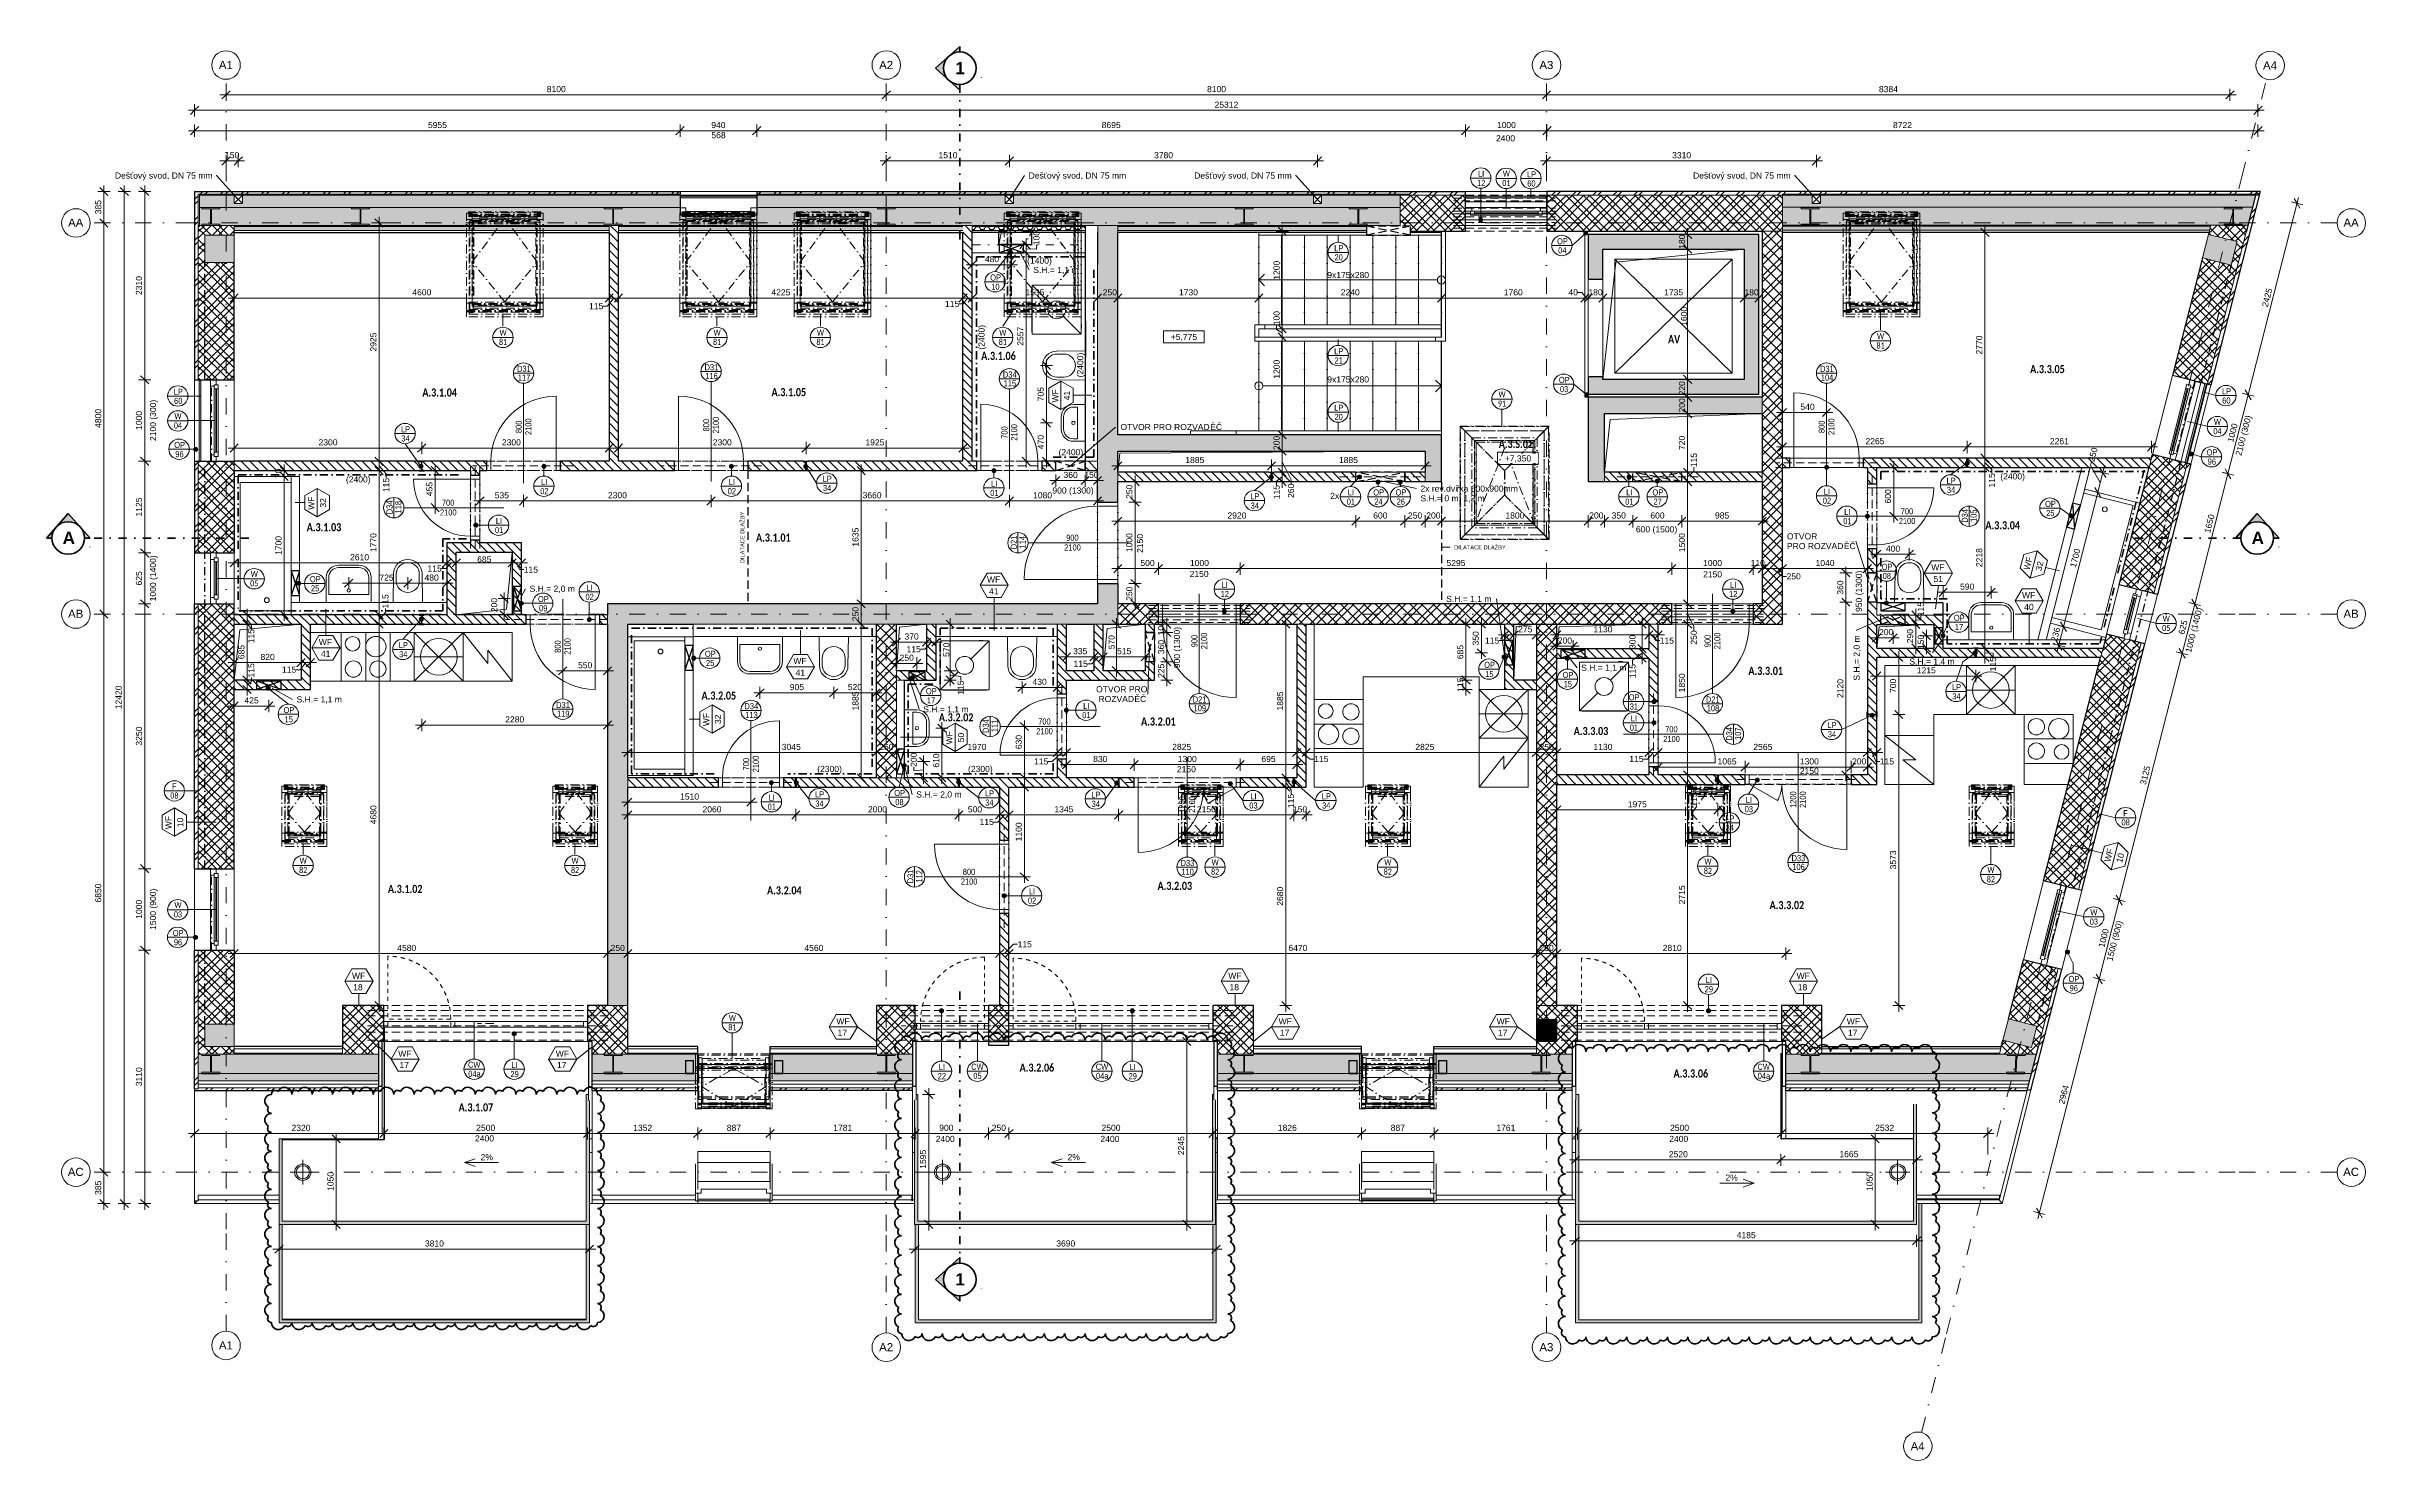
# Model space of a CAD drawing. Header units: millimetres. Extents: x -2204 to 40828, y -3577 to 13817.
# Drawn here: x -2204 to 26248, y -3577 to 13817 of the extents above; entities that cross this region are included whole.
import ezdxf

# ---------------------------------------------------------------- set-up
doc = ezdxf.new("R2010")
doc.units = ezdxf.units.MM
for name, pattern in [('HA_Dash_2mm-S1mm', [100, 50, -50]), ('HA_Dash_3mm-S1mm', [150, 100, -50]), ('HA_DashDot_10mm-S3mm', [500, 200, -150, 0, -150]), ('HA_DashDot_2_2mm-S0_6mm', [110, 50, -30, 0, -30]), ('HA_DashDot_4mm', [200, 110, -45, 0, -45]), ('HA_DashDot_4mm-S1mm', [200, 100, -50, 0, -50]), ('HA_DashDot_6mm-S2mm', [300, 100, -100, 0, -100])]:
    doc.linetypes.add(name, pattern=pattern)
for name, color, linetype, lineweight in [('A-____-____-DIMS', 9, 'Continuous', 5), ('A-____-____-DIMS-50', 9, 'Continuous', 5), ('A-____-____-IDEN', 9, 'Continuous', 9), ('A-AREA-____-IDEN', 9, 'Continuous', 9), ('A-AREA-____-OTLN', 9, 'Continuous', 5), ('A-DETL-____-CNTR', 9, 'HA_DashDot_6mm-S2mm', 9), ('A-DETL-____-HDLN', 9, 'HA_Dash_3mm-S1mm', 25), ('A-DETL-____-OTLN', 9, 'Continuous', 25), ('A-DETL-____-THIN', 9, 'Continuous', 9), ('A-DETL-____-WIDE', 9, 'Continuous', 40), ('A-DETL-GENF-OTLN', 9, 'Continuous', 9), ('A-DOOR-____-IDEN', 9, 'Continuous', 9), ('A-DOOR-____-MCUT', 9, 'HA_DashDot_2_2mm-S0_6mm', 9), ('A-DOOR-____-OTLN', 9, 'Continuous', 9), ('A-DOOR-FRAM-MCUT', 9, 'Continuous', 9), ('A-FLOR-____-OTLN', 9, 'Continuous', 9), ('A-FLOR-____-OVHD', 9, 'HA_DashDot_4mm-S1mm', 25), ('A-FLOR-HRAL-IDEN', 9, 'Continuous', 9), ('A-FLOR-HRAL-OTLN', 9, 'Continuous', 9), ('A-GENM-____-HDLN', 9, 'HA_Dash_3mm-S1mm', 9), ('A-GENM-____-IDEN', 9, 'Continuous', 9), ('A-GENM-____-MCUT', 9, 'HA_Dash_3mm-S1mm', 25), ('A-GENM-____-OTLN', 9, 'Continuous', 9), ('A-GLAZ-____-IDEN', 9, 'Continuous', 9), ('A-GLAZ-____-MCUT', 9, 'Continuous', 5), ('A-GLAZ-____-OTLN', 9, 'Continuous', 5), ('A-GLAZ-CURT-MCUT', 9, 'Continuous', 5), ('A-GLAZ-CURT-OTLN', 9, 'Continuous', 5), ('A-GLAZ-CWMG-MCUT', 9, 'Continuous', 5), ('A-GLAZ-CWMG-OTLN', 9, 'Continuous', 5), ('A-ROOF-____-MCUT', 9, 'Continuous', 25), ('A-ROOF-____-OTLN', 9, 'Continuous', 9), ('A-ROOF-____-PATT', 9, 'Continuous', 25), ('A-WALL-____-IDEN', 9, 'Continuous', 9), ('A-WALL-____-MCUT', 9, 'Continuous', 9), ('A-WALL-____-OTLN', 9, 'Continuous', 9), ('A-WALL-____-PATT', 9, 'Continuous', 25), ('E-ELEC-FIXT-OTLN', 9, 'Continuous', 9), ('G-____-____-DIMS', 9, 'Continuous', 5), ('G-____-____-SYMB', 9, 'Continuous', 5), ('G-____-____-TEXT', 9, 'Continuous', 5), ('G-____-REVC-OTLN', 9, 'Continuous', 40), ('I-WALL-____-MCUT', 9, 'Continuous', 25), ('I-WALL-____-OTLN', 9, 'Continuous', 9), ('M-HVAC-DUCT-OTLN', 9, 'Continuous', 9), ('P-SANR-FIXT-OTLN', 9, 'Continuous', 9), ('Q-CASE-____-OTLN', 9, 'Continuous', 9), ('Q-SPCQ-____-OTLN', 9, 'Continuous', 9), ('S-BEAM-____-MCUT', 9, 'Continuous', 25), ('S-COLS-____-MCUT', 9, 'Continuous', 25), ('S-COLS-____-OTLN', 9, 'Continuous', 9), ('S-GRID-____-IDEN', 9, 'Continuous', 9), ('S-GRID-____-OTLN', 9, 'Continuous', 5), ('S-STRS-____-OTLN', 9, 'Continuous', 9)]:
    doc.layers.add(name, color=color, linetype=linetype, lineweight=lineweight)
doc.styles.add('Arial', font='arial.ttf', dxfattribs={"height": 100})
doc.styles.add('Arial_1', font='arial.ttf', dxfattribs={"height": 75})
doc.styles.add('Arial_2', font='arial.ttf', dxfattribs={"width": 0.8, "height": 75})
doc.styles.add('Arial_3', font='arial.ttf', dxfattribs={"height": 50})
doc.styles.add('Arial_B', font='arialbd.ttf', dxfattribs={"height": 150})
doc.styles.add('Calibri', font='calibri.ttf', dxfattribs={"width": 0.8, "height": 75})
doc.styles.add('Calibri_B', font='calibrib.ttf', dxfattribs={"width": 0.8, "height": 100})
doc.dimstyles.new('Inner_Dimensions', dxfattribs={"dimscale": 304.8, "dimtxt": 76.519455, "dimasz": 0.328084, "dimexe": 0.246063, "dimexo": 0.0625, "dimgap": 0.032808, "dimtad": 1, "dimdec": 0, "dimzin": 0, "dimdsep": 46, "dimtxsty": 'Arial_1', "dimblk1": 'OBLIQUE', "dimblk2": 'OBLIQUE', "dimsah": 1, "dimcen": 0.09, "dimdle": 0.246063, "dimazin": 0, "dimtfac": 1, "dimtdec": 4, "dimtix": 1, "dimtmove": 2, "dimatfit": 3, "dimfxl": 0.246063, "dimfxlon": 1, "dimtvp": 1, "dimtolj": 1, "dimtzin": 0, "dimlwd": 9, "dimlwe": 9, "dimarcsym": 2})
doc.dimstyles.new('Inner_Dimensions_1', dxfattribs={"dimscale": 304.8, "dimtxt": 76.519455, "dimasz": 0.328084, "dimexe": 0.246063, "dimexo": 0.0625, "dimgap": 0.032808, "dimtad": 1, "dimdec": 0, "dimzin": 0, "dimdsep": 46, "dimtxsty": 'Arial_1', "dimblk1": 'OBLIQUE', "dimblk2": 'OBLIQUE', "dimsah": 1, "dimcen": 0.09, "dimdle": 0.246063, "dimazin": 0, "dimtfac": 1, "dimtdec": 4, "dimtix": 1, "dimtmove": 0, "dimatfit": 3, "dimfxl": 0.246063, "dimfxlon": 1, "dimtvp": 1, "dimtolj": 1, "dimtzin": 0, "dimlwd": 9, "dimlwe": 9, "dimarcsym": 2})
doc.dimstyles.new('Inner_Dimensions_2', dxfattribs={"dimscale": 304.8, "dimtxt": 76.519455, "dimasz": 0.328084, "dimexe": 0.246063, "dimexo": 0.0625, "dimgap": 0.032808, "dimtad": 1, "dimdec": 0, "dimzin": 0, "dimdsep": 46, "dimtxsty": 'Arial_1', "dimblk1": 'OBLIQUE', "dimblk2": 'OBLIQUE', "dimsah": 1, "dimcen": 0.09, "dimdle": 0.246063, "dimazin": 0, "dimtfac": 1, "dimtdec": 4, "dimtix": 1, "dimtmove": 1, "dimatfit": 3, "dimfxl": 0.246063, "dimfxlon": 1, "dimtvp": 1, "dimtolj": 1, "dimtzin": 0, "dimlwd": 9, "dimlwe": 9, "dimarcsym": 2})
pattern_1 = [(135, (0, 0), (-53.033, -53.033), [])]
pattern_2 = [(0, (0, 0), (58.594, 33.829), [39.062, -78.125]), (120, (0, 0), (-58.593773, 33.829393), [39.063, -78.125]), (60, (0, 0), (0.000227, 67.658393), [0, -78.125, 39.063, 0])]
pattern_3 = [(45, (0, 0), (-106.066, 106.066), []), (45, (75, 0), (-106.066, 106.066), []), (315, (0, 0), (106.066, 106.066), []), (315, (75, 0), (106.066, 106.066), [])]
pattern_4 = [(45, (0, 0), (-106.066, 106.066), []), (45, (75, 0), (-106.066, 106.066), []), (315, (0, 0), (70.7107, 70.7107), [])]
pattern_5 = [(45, (0, 0), (-125.7236, 125.7236), []), (45, (0, 190.5), (-125.7236, 125.7236), [])]

msp = doc.modelspace()

# ---------------------------------------------------------------- texts
at = {"layer": 'A-____-____-IDEN', "lineweight": 5, "char_height": 75, "attachment_point": 1, "style": 'Arial_1'}
for s, insert, width in [('OTVOR PRO ROZVAD', (10972.7, 9183.2), 1334.81), ('ĚČ', (12074, 9183.2), 176.371), ('OTVOR', (19148.7, 7840.9), 452.953), ('PRO ROZVAD', (19148.7, 7721.9), 845.78), ('ĚČ', (19846.6, 7721.9), 176.371), ('OTVOR PRO', (10673.7, 5964.4), 765.612), (' ROZVAD', (10673.7, 5845.3), 569.198), ('ĚČ', (11143.3, 5845.3), 176.371)]:
    msp.add_mtext(s, dxfattribs=dict(at, insert=insert, width=width))
at = {"layer": 'A-AREA-____-IDEN', "lineweight": 5, "char_height": 100, "attachment_point": 1, "style": 'Calibri_B'}
for s, insert, width in [('AV', (17690.2, 10272.7), 182.785), ('A.3.1.06', (9264.2, 10068.4), 525.907), ('A.3.3.05', (22132.7, 9906.7), 525.907), ('A.3.1.04', (2408.8, 9618.9), 525.907), ('A.3.1.05', (6692.1, 9623.9), 525.907), ('A.3.S.01', (15613.6, 8987.5), 522.7), ('A.3.1.03', (990.2, 7965.8), 525.907), ('A.3.3.04', (21584, 7989.5), 525.907), ('A.3.1.01', (6502.2, 7838.5), 525.907), ('A.3.3.01', (18676.3, 6203), 525.907), ('A.3.2.05', (5833.7, 5899.2), 525.907), ('A.3.2.02', (8745.2, 5632.3), 525.907), ('A.3.2.01', (11225.8, 5581), 525.907), ('A.3.3.03', (16533.3, 5464.7), 525.907), ('A.3.1.02', (1985.9, 3526.3), 525.907), ('A.3.2.04', (6637.2, 3508.8), 525.907), ('A.3.2.03', (11427.7, 3564.3), 525.907), ('A.3.3.02', (18936.1, 3328.2), 525.907), ('A.3.2.06', (9735.8, 1332.9), 525.907), ('A.3.3.06', (17757.7, 1261.3), 525.907), ('A.3.1.07', (2853.6, 845.7), 525.907)]:
    msp.add_mtext(s, dxfattribs=dict(at, insert=insert, width=width))
at = {"layer": 'A-DOOR-____-IDEN', "lineweight": 5, "char_height": 75, "attachment_point": 1}
for s, insert, width, style in [('D31', (3570.2, 9896.9), 189.198, 'Arial_2'), ('117', (3579.8, 9789.8), 173.164, 'Arial_2'), ('D31', (5870.2, 9916.9), 189.198, 'Arial_2'), ('116', (5879.8, 9809.8), 173.164, 'Arial_2'), ('D34', (9530.2, 9826.9), 189.198, 'Arial_2'), ('115', (9539.8, 9719.8), 173.164, 'Arial_2'), ('D31', (19555.2, 9896.9), 189.198, 'Arial_2'), ('104', (19564.8, 9789.8), 173.164, 'Arial_2'), ('700', (2648.3, 8253.6), 173.164, 'Arial_2'), ('2100', (2624.5, 8134.5), 230.886, 'Arial_2'), ('2100', (20521.1, 8029.5), 230.886, 'Arial_2'), ('700', (20544.9, 8148.6), 173.164, 'Arial_2'), ('2100', (10282.5, 7704.5), 230.886, 'Arial_2'), ('900', (10306.3, 7823.6), 173.164, 'Arial_2'), ('2150', (11820.9, 7379.4), 288.607, 'Arial_1'), ('2150', (18120, 7375.6), 288.607, 'Arial_1'), ('D31', (4050.2, 5771.9), 189.198, 'Arial_2'), ('D34', (6360.2, 5756.9), 189.198, 'Arial_2'), ('D21', (11860.2, 5839.4), 189.198, 'Arial_2'), ('109', (11869.8, 5732.3), 173.164, 'Arial_2'), ('D21', (18155.2, 5839.4), 189.198, 'Arial_2'), ('108', (18164.8, 5732.3), 173.164, 'Arial_2'), ('119', (4059.8, 5664.8), 173.164, 'Arial_2'), ('113', (6369.8, 5649.8), 173.164, 'Arial_2'), ('2100', (9939.5, 5449.5), 230.886, 'Arial_2'), ('700', (9963.3, 5568.6), 173.164, 'Arial_2'), ('700', (17654.9, 5473.6), 173.164, 'Arial_2'), ('2100', (17631.1, 5354.5), 230.886, 'Arial_2'), ('2150', (11665, 4983.5), 288.607, 'Arial_1'), ('2150', (19306.4, 4962.8), 288.607, 'Arial_1'), ('800', (9038.3, 3723.6), 173.164, 'Arial_2'), ('D33', (11710.2, 3831.9), 189.198, 'Arial_2'), ('110', (11719.8, 3724.8), 173.164, 'Arial_2'), ('D33', (19205.2, 3891.9), 189.198, 'Arial_2'), ('106', (19214.8, 3784.8), 173.164, 'Arial_2'), ('2100', (9014.5, 3604.5), 230.886, 'Arial_2')]:
    msp.add_mtext(s, dxfattribs=dict(at, insert=insert, width=width, style=style))
at = {"layer": 'A-DOOR-____-IDEN', "lineweight": 5, "char_height": 75, "attachment_point": 1, "rotation": 90}
for s, insert, width, style in [('800', (3552.4, 9071.1), 173.164, 'Arial_2'), ('2100', (3671.5, 9047.3), 230.886, 'Arial_2'), ('800', (5852.4, 9091.1), 173.164, 'Arial_2'), ('2100', (5971.5, 9067.3), 230.886, 'Arial_2'), ('700', (9512.4, 9001.1), 173.164, 'Arial_2'), ('2100', (9631.5, 8977.3), 230.886, 'Arial_2'), ('800', (19537.4, 9071.1), 173.164, 'Arial_2'), ('2100', (19656.5, 9047.3), 230.886, 'Arial_2'), ('D34', (1968.1, 8075.2), 189.198, 'Arial_2'), ('118', (2075.2, 8084.8), 173.164, 'Arial_2'), ('D34', (21293.1, 7970.2), 189.198, 'Arial_2'), ('105', (21400.2, 7979.8), 173.164, 'Arial_2'), ('D21', (9626.1, 7645.2), 189.198, 'Arial_2'), ('114', (9733.2, 7654.8), 173.164, 'Arial_2'), ('2150', (11175.3, 7600), 288.607, 'Arial_1'), ('900', (11842.4, 6442.1), 173.164, 'Arial_2'), ('2100', (11961.5, 6418.2), 230.886, 'Arial_2'), ('900', (18137.4, 6442.1), 173.164, 'Arial_2'), ('2100', (18256.5, 6418.2), 230.886, 'Arial_2'), ('800', (4032.4, 6374.6), 173.164, 'Arial_2'), ('2100', (4151.5, 6350.7), 230.886, 'Arial_2'), ('D34', (9283.1, 5390.2), 189.198, 'Arial_2'), ('111', (9390.2, 5399.8), 173.164, 'Arial_2'), ('D34', (18403.1, 5295.2), 189.198, 'Arial_2'), ('107', (18510.2, 5304.8), 173.164, 'Arial_2'), ('700', (6342.4, 4931.1), 173.164, 'Arial_2'), ('2100', (6461.5, 4907.3), 230.886, 'Arial_2'), ('1200', (11692.4, 4410.7), 230.886, 'Arial_2'), ('2100', (11811.5, 4410.7), 230.886, 'Arial_2'), ('1200', (19187.4, 4470.7), 230.886, 'Arial_2'), ('2100', (19306.5, 4470.7), 230.886, 'Arial_2'), ('D31', (8358.1, 3545.2), 189.198, 'Arial_2'), ('112', (8465.2, 3554.8), 173.164, 'Arial_2')]:
    msp.add_mtext(s, dxfattribs=dict(at, insert=insert, width=width, style=style))
at = {"layer": 'A-FLOR-HRAL-IDEN', "lineweight": 5, "char_height": 75, "attachment_point": 1, "style": 'Arial_2'}
for s, insert, width in [('LP', (15958.5, 12284.7), 125.063), ('60', (15962.5, 12172), 115.443), ('LP', (13594.6, 11377.8), 125.063), ('20', (13598.6, 11265.1), 115.443), ('LP', (13594.6, 10112.1), 125.063), ('21', (13598.6, 9999.3), 115.443), ('LP', (-641.5, 9615.9), 125.063), ('60', (-637.5, 9503.2), 115.443), ('LP', (13594.6, 9419.2), 125.063), ('LP', (24484.9, 9620.7), 125.063), ('60', (24488.9, 9508), 115.443), ('20', (13598.6, 9306.5), 115.443)]:
    msp.add_mtext(s, dxfattribs=dict(at, insert=insert, width=width))
at = {"layer": 'A-GENM-____-IDEN', "lineweight": 5, "char_height": 75, "attachment_point": 1}
for s, insert, width, style in [('LI', (15358.4, 12291.3), 86.582, 'Arial_2'), ('12', (15346.4, 12178.6), 115.443, 'Arial_2'), ('OP', (16329, 11463.3), 147.51, 'Arial_2'), ('(1400)', (9827.7, 11223.8), 376.793, 'Arial_1'), ('04', (16342.2, 11350.6), 115.443, 'Arial_2'), ('OP', (9374.7, 11017.6), 147.51, 'Arial_2'), ('10', (9387.9, 10904.9), 115.443, 'Arial_2'), ('OP', (16350.7, 9761.1), 147.51, 'Arial_2'), ('03', (16363.9, 9648.4), 115.443, 'Arial_2'), ('LP', (2146.1, 9155.5), 125.063, 'Arial_2'), ('OP', (-635.7, 8963.1), 147.51, 'Arial_2'), ('96', (-622.5, 8850.4), 115.443, 'Arial_2'), ('34', (2150.1, 9042.8), 115.443, 'Arial_2'), ('(2400)', (10212.8, 8874.4), 376.793, 'Arial_1'), ('OP', (24297.1, 8870.9), 147.51, 'Arial_2'), ('(2400)', (1470.6, 8540), 376.793, 'Arial_1'), ('LP', (7318.8, 8547.1), 125.063, 'Arial_2'), ('(2400)', (21766, 8577), 376.793, 'Arial_1'), ('96', (24310.3, 8758.2), 115.443, 'Arial_2'), ('02', (3854.2, 8396.1), 115.443, 'Arial_2'), ('LI', (3866.2, 8508.8), 86.582, 'Arial_2'), ('02', (6154.2, 8396.1), 115.443, 'Arial_2'), ('LI', (6166.2, 8508.8), 86.582, 'Arial_2'), ('34', (7322.8, 8434.4), 115.443, 'Arial_2'), ('01', (9374.4, 8374.4), 115.443, 'Arial_2'), ('LI', (9386.4, 8487.1), 86.582, 'Arial_2'), ('900 (1300)', (10137.5, 8403.6), 629.325, 'Arial_1'), ('LP', (12565.4, 8331.7), 125.063, 'Arial_2'), ('01', (13748.7, 8267.4), 115.443, 'Arial_2'), ('LI', (13760.7, 8380.1), 86.582, 'Arial_2'), ('OP', (14073.9, 8380.1), 147.51, 'Arial_2'), ('24', (14087.1, 8267.4), 115.443, 'Arial_2'), ('OP', (14347, 8380.1), 147.51, 'Arial_2'), ('26', (14360.2, 8267.4), 115.443, 'Arial_2'), ('01', (17164.8, 8267.4), 115.443, 'Arial_2'), ('LI', (17176.8, 8380.1), 86.582, 'Arial_2'), ('OP', (17498.5, 8380.1), 147.51, 'Arial_2'), ('27', (17511.7, 8267.4), 115.443, 'Arial_2'), ('02', (19589.2, 8277.4), 115.443, 'Arial_2'), ('LI', (19601.2, 8390.1), 86.582, 'Arial_2'), ('LP', (21106.5, 8524.9), 125.063, 'Arial_2'), ('34', (21110.5, 8412.1), 115.443, 'Arial_2'), ('LI', (3310.4, 8030.4), 86.582, 'Arial_2'), ('34', (12569.4, 8219), 115.443, 'Arial_2'), ('01', (19839.2, 8027.4), 115.443, 'Arial_2'), ('LI', (19851.2, 8140.1), 86.582, 'Arial_2'), ('OP', (22315.5, 8239.7), 147.51, 'Arial_2'), ('25', (22328.7, 8127), 115.443, 'Arial_2'), ('01', (3298.4, 7917.7), 115.443, 'Arial_2'), ('600 (1500)', (17296.2, 7927.3), 629.325, 'Arial_1'), ('OP', (20309.9, 7467.5), 147.51, 'Arial_2'), ('OP', (1028.7, 7315.6), 147.51, 'Arial_2'), ('25', (1041.9, 7202.8), 115.443, 'Arial_2'), ('LI', (4421.7, 7211.8), 86.582, 'Arial_2'), ('12', (12201.6, 7133.6), 115.443, 'Arial_2'), ('LI', (12213.6, 7246.4), 86.582, 'Arial_2'), ('12', (18439.2, 7133.6), 115.443, 'Arial_2'), ('LI', (18451.2, 7246.4), 86.582, 'Arial_2'), ('08', (20323.1, 7354.8), 115.443, 'Arial_2'), ('OP', (3827.1, 7071.9), 147.51, 'Arial_2'), ('09', (3840.3, 6959.2), 115.443, 'Arial_2'), ('02', (4409.7, 7099.1), 115.443, 'Arial_2'), ('OP', (21196.2, 6840.7), 147.51, 'Arial_2'), ('17', (21209.4, 6728), 115.443, 'Arial_2'), ('LP', (2119.5, 6506.7), 125.063, 'Arial_2'), ('34', (2123.5, 6394), 115.443, 'Arial_2'), ('OP', (5874.4, 6398.8), 147.51, 'Arial_2'), ('25', (5887.6, 6286.1), 115.443, 'Arial_2'), ('OP', (15434, 6263.9), 147.51, 'Arial_2'), ('15', (15447.2, 6151.2), 115.443, 'Arial_2'), ('OP', (16396.5, 6140.3), 147.51, 'Arial_2'), ('15', (16409.7, 6027.5), 115.443, 'Arial_2'), ('LP', (21173.2, 5990.9), 125.063, 'Arial_2'), ('OP', (705.5, 5709.5), 147.51, 'Arial_2'), ('OP', (8585.5, 5940.8), 147.51, 'Arial_2'), ('17', (8598.7, 5828.1), 115.443, 'Arial_2'), ('LI', (10515.7, 5760.1), 86.582, 'Arial_2'), ('OP', (17207.2, 5865.1), 147.51, 'Arial_2'), ('31', (17220.4, 5752.4), 115.443, 'Arial_2'), ('34', (21177.2, 5878.2), 115.443, 'Arial_2'), ('15', (718.7, 5596.8), 115.443, 'Arial_2'), ('01', (10503.7, 5647.4), 115.443, 'Arial_2'), ('01', (17220.4, 5494), 115.443, 'Arial_2'), ('LI', (17232.4, 5606.7), 86.582, 'Arial_2'), ('LP', (19645.7, 5524.6), 125.063, 'Arial_2'), ('34', (19649.7, 5411.9), 115.443, 'Arial_2'), ('(2300)', (7252.6, 4986.6), 376.793, 'Arial_1'), ('(2300)', (9102.6, 4986.6), 376.793, 'Arial_1'), ('LI', (6656.2, 4636), 86.582, 'Arial_2'), ('LP', (7225.5, 4674.1), 125.063, 'Arial_2'), ('34', (7229.5, 4561.4), 115.443, 'Arial_2'), ('OP', (8197.4, 4692.1), 147.51, 'Arial_2'), ('08', (8210.6, 4579.4), 115.443, 'Arial_2'), ('LP', (9309.6, 4686.1), 125.063, 'Arial_2'), ('34', (9313.6, 4573.4), 115.443, 'Arial_2'), ('LP', (10614.3, 4670.7), 125.063, 'Arial_2'), ('34', (10618.3, 4558), 115.443, 'Arial_2'), ('LI', (12565.4, 4650.9), 86.582, 'Arial_2'), ('LP', (13442.3, 4650.9), 125.063, 'Arial_2'), ('LI', (18642.5, 4605.7), 86.582, 'Arial_2'), ('01', (6644.2, 4523.3), 115.443, 'Arial_2'), ('03', (12553.4, 4538.2), 115.443, 'Arial_2'), ('34', (13446.3, 4538.2), 115.443, 'Arial_2'), ('LP', (18393.2, 4378.5), 125.063, 'Arial_2'), ('03', (18630.5, 4493), 115.443, 'Arial_2'), ('34', (18397.2, 4265.8), 115.443, 'Arial_2'), ('LI', (9849.3, 3483.3), 86.582, 'Arial_2'), ('02', (9837.3, 3370.5), 115.443, 'Arial_2'), ('OP', (-653.2, 2972.5), 147.51, 'Arial_2'), ('96', (-640, 2859.8), 115.443, 'Arial_2'), ('29', (18140.1, 2284), 115.443, 'Arial_2'), ('LI', (18152.1, 2396.7), 86.582, 'Arial_2'), ('OP', (22602.8, 2409.4), 147.51, 'Arial_2'), ('96', (22616, 2296.7), 115.443, 'Arial_2'), ('29', (3489.1, 1241.6), 115.443, 'Arial_2'), ('LI', (3501.1, 1354.3), 86.582, 'Arial_2'), ('22', (8731, 1216.6), 115.443, 'Arial_2'), ('LI', (8743, 1329.3), 86.582, 'Arial_2'), ('29', (11072.4, 1216.6), 115.443, 'Arial_2'), ('LI', (11084.4, 1329.3), 86.582, 'Arial_2')]:
    msp.add_mtext(s, dxfattribs=dict(at, insert=insert, width=width, style=style))
at = {"layer": 'A-GENM-____-IDEN', "lineweight": 5, "char_height": 75, "attachment_point": 1, "rotation": 90, "style": 'Arial_1'}
for s, insert, width in [('(2400)', (9230.5, 10095.2), 376.793), ('(2400)', (10440.9, 9754.5), 376.793), ('950 (1300)', (19993.6, 6875.5), 629.325), ('900 (1300)', (11628.1, 6185.1), 629.325)]:
    msp.add_mtext(s, dxfattribs=dict(at, insert=insert, width=width))
at = {"layer": 'A-GLAZ-____-IDEN', "lineweight": 5, "char_height": 75, "attachment_point": 1}
for s, insert, width, style in [('2400', (15580, 12727), 288.607, 'Arial_1'), ('W', (15663.2, 12292.1), 105.823, 'Calibri'), ('01', (15656.6, 12177.8), 121.856, 'Calibri'), ('W', (3355.4, 10340.7), 105.823, 'Calibri'), ('W', (5981.1, 10340.7), 105.823, 'Calibri'), ('W', (7248.9, 10340.7), 105.823, 'Calibri'), ('W', (9485.8, 10340.7), 105.823, 'Calibri'), ('W', (20254, 10296.4), 105.823, 'Calibri'), ('81', (3348.8, 10226.4), 121.856, 'Calibri'), ('81', (5974.5, 10226.4), 121.856, 'Calibri'), ('81', (7242.3, 10226.4), 121.856, 'Calibri'), ('81', (9479.2, 10226.4), 121.856, 'Calibri'), ('81', (20247.4, 10182.1), 121.856, 'Calibri'), ('91', (15603.4, 9469.6), 121.856, 'Calibri'), ('W', (15610, 9583.9), 105.823, 'Calibri'), ('04', (-640.1, 9201.6), 121.856, 'Calibri'), ('W', (-633.5, 9315.9), 105.823, 'Calibri'), ('04', (24380.1, 9131.7), 121.856, 'Calibri'), ('W', (24386.7, 9246), 105.823, 'Calibri'), ('05', (296.5, 7264.1), 121.856, 'Calibri'), ('W', (303.1, 7378.4), 105.823, 'Calibri'), ('W', (23758.6, 6830.6), 105.823, 'Calibri'), ('05', (23752, 6716.4), 121.856, 'Calibri'), ('82', (896.7, 3745.5), 121.856, 'Calibri'), ('W', (903.3, 3859.8), 105.823, 'Calibri'), ('82', (4231.8, 3745.5), 121.856, 'Calibri'), ('W', (4238.4, 3859.8), 105.823, 'Calibri'), ('82', (12083.9, 3725.7), 121.856, 'Calibri'), ('W', (12090.5, 3840), 105.823, 'Calibri'), ('82', (14201.9, 3725.7), 121.856, 'Calibri'), ('W', (14208.5, 3840), 105.823, 'Calibri'), ('82', (18129.2, 3736.1), 121.856, 'Calibri'), ('W', (18135.8, 3850.4), 105.823, 'Calibri'), ('W', (21607.5, 3748), 105.823, 'Calibri'), ('82', (21600.9, 3633.7), 121.856, 'Calibri'), ('03', (-640.1, 3201.6), 121.856, 'Calibri'), ('W', (-633.5, 3315.9), 105.823, 'Calibri'), ('W', (22870, 3227.2), 105.823, 'Calibri'), ('03', (22863.4, 3113), 121.856, 'Calibri'), ('81', (6161.2, 1815.4), 121.856, 'Calibri'), ('W', (6167.8, 1929.6), 105.823, 'Calibri')]:
    msp.add_mtext(s, dxfattribs=dict(at, insert=insert, width=width, style=style))
at = {"layer": 'A-GLAZ-____-IDEN', "lineweight": 5, "char_height": 75, "attachment_point": 1, "style": 'Arial_1'}
for s, insert, width, rotation in [('2100 (300)', (-933.4, 8973.2), 629.325, 90), ('2100 (300)', (24649.4, 8804.9), 629.325, 75.69007), ('1000 (1400)', (-933.4, 7005.9), 701.477, 90), ('1000 (1400)', (24033.4, 6390), 701.477, 75.69007), ('1500 (900)', (-933.4, 2973.2), 629.325, 90), ('1500 (900)', (23067.6, 2603.5), 629.325, 75.69007)]:
    msp.add_mtext(s, dxfattribs=dict(at, insert=insert, width=width, rotation=rotation))
at = {"layer": 'A-WALL-____-IDEN', "lineweight": 5, "char_height": 75, "attachment_point": 1, "style": 'Arial_1'}
for s, insert, width, rotation in [('WF', (10134, 9446.6), 208.439, 90), ('41', (10278.6, 9473.1), 144.304, 90), ('WF', (1008.4, 8129.8), 208.439, 90), ('32', (1152.9, 8156.3), 144.304, 90), ('WF', (22049.8, 7401.1), 208.439, 75.69007), ('32', (22196.4, 7391), 144.304, 75.69007), ('WF', (5852.7, 5473.5), 208.439, 90), ('32', (5997.3, 5500), 144.304, 90), ('WF', (8835, 5249.9), 208.439, 90), ('50', (8979.5, 5276.4), 144.304, 90), ('WF', (-743.2, 4208.9), 208.439, 90), ('10', (-598.7, 4235.4), 144.304, 90), ('WF', (23040.6, 3820.3), 208.439, 75.69007), ('10', (23187.1, 3810.2), 144.304, 75.69007)]:
    msp.add_mtext(s, dxfattribs=dict(at, insert=insert, width=width, rotation=rotation))
at = {"layer": 'A-WALL-____-IDEN', "lineweight": 5, "char_height": 75, "attachment_point": 1}
for s, insert, width, style in [('WF', (20919.2, 7461.4), 208.439, 'Arial_1'), ('WF', (9334.9, 7311.9), 208.439, 'Arial_1'), ('41', (9361.4, 7167.4), 144.304, 'Arial_1'), ('51', (20945.7, 7316.8), 144.304, 'Arial_1'), ('WF', (22032.5, 7119.3), 208.439, 'Arial_1'), ('40', (22059, 6974.8), 144.304, 'Arial_1'), ('WF', (1137.4, 6544.5), 208.439, 'Arial_1'), ('41', (1163.9, 6399.9), 144.304, 'Arial_1'), ('WF', (6960, 6312.6), 208.439, 'Arial_1'), ('41', (6986.5, 6168.1), 144.304, 'Arial_1'), ('08', (-684.6, 4660.3), 115.443, 'Arial_2'), ('F', (-663.4, 4772.1), 64.135, 'Arial_2'), ('08', (23252.6, 4331.2), 115.443, 'Arial_2'), ('F', (23273.8, 4443.1), 64.135, 'Arial_2'), ('CW', (2968.6, 1356.5), 176.371, 'Arial_2'), ('04a', (2971.4, 1244.7), 169.958, 'Arial_2'), ('CW', (9141.8, 1331.5), 176.371, 'Arial_2'), ('05', (9167, 1219.7), 115.443, 'Arial_2'), ('CW', (10669.5, 1331.5), 176.371, 'Arial_2'), ('04a', (10672.3, 1219.7), 169.958, 'Arial_2'), ('CW', (18787.6, 1331.5), 176.371, 'Arial_2'), ('04a', (18790.4, 1219.7), 169.958, 'Arial_2'), ('2400', (3054.5, 452), 288.607, 'Arial_1'), ('2400', (8706.5, 445.9), 288.607, 'Arial_1'), ('2400', (10726.7, 445.9), 288.607, 'Arial_1'), ('2400', (17704.7, 445.9), 288.607, 'Arial_1')]:
    msp.add_mtext(s, dxfattribs=dict(at, insert=insert, width=width, style=style))
at = {"layer": 'G-____-____-SYMB', "attachment_point": 1}
for s, insert, char_height, width, style in [('\\fArial|b1|i0|c0|p34|;1', (8947.5, 13625.4), 150, 144.304, 'Arial_B'), ('-', (9255.1, 13468.4), 50, 28.059, 'Arial_3'), ('\\fArial|b1|i0|c0|p34|;A', (-2004.7, 7859.9), 150, 180.38, 'Arial_B'), ('\\fArial|b1|i0|c0|p34|;A', (24849.2, 7859.9), 150, 180.38, 'Arial_B'), ('-', (-1682.1, 7702.9), 50, 28.059, 'Arial_3'), ('-', (25171.9, 7702.9), 50, 28.059, 'Arial_3'), ('\\fArial|b1|i0|c0|p34|;1', (8947.5, -1239.4), 150, 144.304, 'Arial_B'), ('-', (9255.1, -1396.4), 50, 28.059, 'Arial_3')]:
    msp.add_mtext(s, dxfattribs=dict(at, insert=insert, char_height=char_height, width=width, style=style))
at = {"layer": 'G-____-____-TEXT', "color": 7, "lineweight": 9, "attachment_point": 1}
for s, insert, char_height, width, style in [('568', (5954.7, 12764.6), 75, 216.456, 'Arial_1'), ('Deš', (-1363, 12269.1), 75, 224.472, 'Arial_1'), ('ťový svod, DN 75 mm', (-1177.8, 12269.1), 75, 1222.573, 'Arial_1'), ('Deš', (9846.2, 12269.1), 75, 224.472, 'Arial_1'), ('ťový svod, DN 75 mm', (10031.4, 12269.1), 75, 1222.573, 'Arial_1'), ('Deš', (11877, 12269.1), 75, 224.472, 'Arial_1'), ('ťový svod, DN 75 mm', (12062.2, 12269.1), 75, 1222.573, 'Arial_1'), ('Deš', (17997, 12269.1), 75, 224.472, 'Arial_1'), ('ťový svod, DN 75 mm', (18182.2, 12269.1), 75, 1222.573, 'Arial_1'), ('S.H.= 1,1 m', (9902.8, 11110.6), 75, 685.443, 'Arial_1'), ('9x175x280', (13509.5, 11047.9), 75, 617.299, 'Arial_1'), ('9x175x280', (13509.5, 9766.8), 75, 617.299, 'Arial_1'), ('2x', (13546, 8338.4), 75, 128.27, 'Arial_1'), ('S.H.= 0 m; 1,2 m', (14652.8, 8307.7), 75, 974.05, 'Arial_1'), ('2x rev.dví', (14652.8, 8426.8), 75, 537.131, 'Arial_1'), ('řka 600x900mm', (15096, 8426.8), 75, 917.932, 'Arial_1'), ('DILATACE DLAŽBY', (15066.1, 7693.8), 50, 749.578, 'Arial_3'), ('S.H.= 2,0 m', (3724.3, 7197.8), 75, 685.443, 'Arial_1'), ('S.H.= 1,1 m', (14968.3, 7073), 75, 685.443, 'Arial_1'), ('S.H.= 1,4 m', (20650.3, 6305.2), 75, 685.443, 'Arial_1'), ('S.H.= 1,1 m', (16623.5, 6228.5), 75, 685.443, 'Arial_1'), ('S.H.= 1,1 m', (865.6, 5840.1), 75, 685.443, 'Arial_1'), ('S.H.= 1,1 m', (8552.8, 5718.7), 75, 685.443, 'Arial_1'), ('S.H.= 2,0 m', (8467.2, 4673.2), 75, 685.443, 'Arial_1'), ('WF', (1545.2, 2448), 75, 208.439, 'Arial_1'), ('18', (1560.2, 2308), 75, 144.304, 'Arial_1'), ('WF', (12295.2, 2448), 75, 208.439, 'Arial_1'), ('18', (12310.2, 2308), 75, 144.304, 'Arial_1'), ('WF', (19267, 2448), 75, 208.439, 'Arial_1'), ('18', (19282, 2308), 75, 144.304, 'Arial_1'), ('WF', (7487.4, 1888.6), 75, 208.439, 'Arial_1'), ('17', (7502.4, 1748.6), 75, 144.304, 'Arial_1'), ('WF', (12912.4, 1888.6), 75, 208.439, 'Arial_1'), ('17', (12927.4, 1748.6), 75, 144.304, 'Arial_1'), ('WF', (15587.4, 1888.6), 75, 208.439, 'Arial_1'), ('17', (15602.4, 1748.6), 75, 144.304, 'Arial_1'), ('WF', (19882.4, 1888.6), 75, 208.439, 'Arial_1'), ('17', (19897.4, 1748.6), 75, 144.304, 'Arial_1'), ('WF', (2112.6, 1492.5), 75, 208.439, 'Arial_1'), ('WF', (4045.1, 1492.5), 75, 208.439, 'Arial_1'), ('17', (2127.6, 1352.5), 75, 144.304, 'Arial_1'), ('17', (4060.1, 1352.5), 75, 144.304, 'Arial_1'), ('2%', (3123.2, 222.3), 75, 184.388, 'Arial_1'), ('2%', (10323.2, 222.3), 75, 184.388, 'Arial_1'), ('2%', (18394.2, -29.2), 75, 184.388, 'Arial_1')]:
    msp.add_mtext(s, dxfattribs=dict(at, insert=insert, char_height=char_height, width=width, style=style))
at = {"layer": 'G-____-____-TEXT', "color": 7, "lineweight": 9, "attachment_point": 1, "rotation": 90}
for s, insert, char_height, width, style in [('DILATACE DLAŽBY', (6308.3, 7474), 50, 749.578, 'Arial_3'), ('S.H.= 2,0 m', (19966.2, 6032.8), 75, 685.443, 'Arial_1')]:
    msp.add_mtext(s, dxfattribs=dict(at, insert=insert, char_height=char_height, width=width, style=style))
at = {"layer": 'S-GRID-____-IDEN', "lineweight": 5, "char_height": 100, "attachment_point": 1, "style": 'Arial'}
for s, insert, width in [('A1', (-87.4, 13638.4), 212.447), ('A2', (8012.6, 13638.4), 212.447), ('A3', (16112.6, 13638.4), 212.447), ('A4', (24989.1, 13632.6), 212.447), ('AA', (-1937.6, 11703.9), 232.489), ('AA', (25976.5, 11703.9), 232.489), ('AB', (-1937.6, 6903.9), 232.489), ('AB', (25976.5, 6903.9), 232.489), ('AC', (-1941.1, 53.9), 240.506), ('AC', (25973, 53.9), 240.506), ('A1', (-87.4, -2075.4), 212.447), ('A2', (8012.6, -2097.3), 212.447), ('A3', (16112.6, -2097.3), 212.447), ('A4', (20666.5, -3313.7), 212.447)]:
    msp.add_mtext(s, dxfattribs=dict(at, insert=insert, width=width))

# ---------------------------------------------------------------- blocks, each defined once
blk = doc.blocks.new('181_D_1_2_XXX_00_STA_211108_detached_rvt-1-DSP_3NP-A')
at = {"layer": 'S-BEAM-____-MCUT', "color": 250, "lineweight": 18}
for p, q in [((-75, 11840), (-295, 11840)), ((-295, 11840), (-295, 11824)), ((-295, 11824), (-190, 11824)), ((-190, 11824), (-190, 11636)), ((-180, 11636), (-180, 11824)), ((-180, 11824), (-75, 11824)), ((-75, 11824), (-75, 11840)), ((1760, 11840), (1540, 11840)), ((1540, 11840), (1540, 11824)), ((1540, 11824), (1645, 11824)), ((1645, 11824), (1645, 11636)), ((1655, 11636), (1655, 11824)), ((1655, 11824), (1760, 11824)), ((1760, 11824), (1760, 11840)), ((4860, 11840), (4640, 11840)), ((4640, 11840), (4640, 11824)), ((4640, 11824), (4745, 11824)), ((4745, 11824), (4745, 11636)), ((4755, 11636), (4755, 11824)), ((4755, 11824), (4860, 11824)), ((4860, 11824), (4860, 11840)), ((8210, 11840), (7990, 11840)), ((7990, 11840), (7990, 11824)), ((7990, 11824), (8095, 11824)), ((8095, 11824), (8095, 11636)), ((8105, 11636), (8105, 11824)), ((8105, 11824), (8210, 11824)), ((8210, 11824), (8210, 11840)), ((12600, 11840), (12380, 11840)), ((12380, 11840), (12380, 11824)), ((12380, 11824), (12485, 11824)), ((12485, 11824), (12485, 11636)), ((12495, 11636), (12495, 11824)), ((12495, 11824), (12600, 11824)), ((12600, 11824), (12600, 11840)), ((14000, 11840), (13780, 11840)), ((13780, 11840), (13780, 11824)), ((13780, 11824), (13885, 11824)), ((13885, 11824), (13885, 11636)), ((13895, 11636), (13895, 11824)), ((13895, 11824), (14000, 11824)), ((14000, 11824), (14000, 11840)), ((19545, 11840), (19325, 11840)), ((19325, 11840), (19325, 11824)), ((19325, 11824), (19430, 11824)), ((19430, 11824), (19430, 11636)), ((19440, 11636), (19440, 11824)), ((19440, 11824), (19545, 11824)), ((19545, 11824), (19545, 11840)), ((24732, 11840), (24512, 11840)), ((24512, 11840), (24512, 11824)), ((24512, 11824), (24617, 11824)), ((24617, 11824), (24617, 11636)), ((24627, 11636), (24627, 11824)), ((24627, 11824), (24732, 11824)), ((24732, 11824), (24732, 11840)), ((-190, 11636), (-295, 11636)), ((-295, 11636), (-295, 11620)), ((-295, 11620), (-75, 11620)), ((-75, 11636), (-180, 11636)), ((-75, 11620), (-75, 11636)), ((1645, 11636), (1540, 11636)), ((1540, 11636), (1540, 11620)), ((1540, 11620), (1760, 11620)), ((1760, 11636), (1655, 11636)), ((1760, 11620), (1760, 11636)), ((4745, 11636), (4640, 11636)), ((4640, 11636), (4640, 11620)), ((4640, 11620), (4860, 11620)), ((4860, 11636), (4755, 11636)), ((4860, 11620), (4860, 11636)), ((8095, 11636), (7990, 11636)), ((7990, 11636), (7990, 11620)), ((7990, 11620), (8210, 11620)), ((8210, 11636), (8105, 11636)), ((8210, 11620), (8210, 11636)), ((12485, 11636), (12380, 11636)), ((12380, 11636), (12380, 11620)), ((12380, 11620), (12600, 11620)), ((12600, 11636), (12495, 11636)), ((12600, 11620), (12600, 11636)), ((13885, 11636), (13780, 11636)), ((13780, 11636), (13780, 11620)), ((13780, 11620), (14000, 11620)), ((14000, 11636), (13895, 11636)), ((14000, 11620), (14000, 11636)), ((19430, 11636), (19325, 11636)), ((19325, 11636), (19325, 11620)), ((19325, 11620), (19545, 11620)), ((19545, 11636), (19440, 11636)), ((19545, 11620), (19545, 11636)), ((24617, 11636), (24512, 11636)), ((24512, 11636), (24512, 11620)), ((24512, 11620), (24732, 11620)), ((24732, 11636), (24627, 11636)), ((24732, 11620), (24732, 11636)), ((-75, 1448), (-295, 1448)), ((-295, 1448), (-295, 1431)), ((-295, 1431), (-190, 1431)), ((-190, 1431), (-190, 1227)), ((-180, 1227), (-180, 1431)), ((-180, 1431), (-75, 1431)), ((-75, 1431), (-75, 1448)), ((4860, 1448), (4640, 1448)), ((4640, 1448), (4640, 1431)), ((4640, 1431), (4745, 1431)), ((4745, 1431), (4745, 1227)), ((4755, 1227), (4755, 1431)), ((4755, 1431), (4860, 1431)), ((4860, 1431), (4860, 1448)), ((8210, 1448), (7990, 1448)), ((7990, 1448), (7990, 1431)), ((7990, 1431), (8095, 1431)), ((8095, 1431), (8095, 1227)), ((8105, 1227), (8105, 1431)), ((8105, 1431), (8210, 1431)), ((8210, 1431), (8210, 1448)), ((12600, 1448), (12380, 1448)), ((12380, 1448), (12380, 1431)), ((12380, 1431), (12485, 1431)), ((12485, 1431), (12485, 1227)), ((12495, 1227), (12495, 1431)), ((12495, 1431), (12600, 1431)), ((12600, 1431), (12600, 1448)), ((16245, 1448), (16025, 1448)), ((16025, 1448), (16025, 1431)), ((16025, 1431), (16130, 1431)), ((16130, 1431), (16130, 1227)), ((16140, 1227), (16140, 1431)), ((16140, 1431), (16245, 1431)), ((16245, 1431), (16245, 1448)), ((19545, 1448), (19325, 1448)), ((19325, 1448), (19325, 1431)), ((19325, 1431), (19430, 1431)), ((19430, 1431), (19430, 1227)), ((19440, 1227), (19440, 1431)), ((19440, 1431), (19545, 1431)), ((19545, 1431), (19545, 1448)), ((21852, 1448), (21851, 1431)), ((21851, 1431), (21957, 1431)), ((22073, 1448), (21852, 1448)), ((21957, 1431), (21949, 1227)), ((21959, 1227), (21967, 1431)), ((21967, 1431), (22072, 1431)), ((22072, 1431), (22073, 1448)), ((-190, 1227), (-295, 1227)), ((-295, 1227), (-295, 1209)), ((-295, 1209), (-75, 1209)), ((-75, 1227), (-180, 1227)), ((-75, 1209), (-75, 1227)), ((4745, 1227), (4640, 1227)), ((4640, 1227), (4640, 1209)), ((4640, 1209), (4860, 1209)), ((4860, 1227), (4755, 1227)), ((4860, 1209), (4860, 1227)), ((5735, 1372), (5635, 1372)), ((5635, 1372), (5635, 1209)), ((5635, 1209), (5735, 1209)), ((5639, 1368), (5731, 1368)), ((5639, 1214), (5639, 1368)), ((5731, 1214), (5639, 1214)), ((5731, 1368), (5731, 1214)), ((5735, 1209), (5735, 1372)), ((6830, 1372), (6730, 1372)), ((6730, 1372), (6730, 1209)), ((6730, 1209), (6830, 1209)), ((6734, 1368), (6826, 1368)), ((6734, 1214), (6734, 1368)), ((6826, 1214), (6734, 1214)), ((6826, 1368), (6826, 1214)), ((6830, 1209), (6830, 1372)), ((8095, 1227), (7990, 1227)), ((7990, 1227), (7990, 1209)), ((7990, 1209), (8210, 1209)), ((8210, 1227), (8105, 1227)), ((8210, 1209), (8210, 1227)), ((12485, 1227), (12380, 1227)), ((12380, 1227), (12380, 1209)), ((12380, 1209), (12600, 1209)), ((12600, 1227), (12495, 1227)), ((12600, 1209), (12600, 1227)), ((13875, 1372), (13775, 1372)), ((13775, 1372), (13775, 1209)), ((13775, 1209), (13875, 1209)), ((13779, 1367), (13871, 1367)), ((13779, 1214), (13779, 1367)), ((13871, 1214), (13779, 1214)), ((13871, 1367), (13871, 1214)), ((13875, 1209), (13875, 1372)), ((14975, 1372), (14875, 1372)), ((14875, 1372), (14875, 1209)), ((14875, 1209), (14975, 1209)), ((14879, 1367), (14971, 1367)), ((14879, 1214), (14879, 1367)), ((14971, 1214), (14879, 1214)), ((14971, 1367), (14971, 1214)), ((14975, 1209), (14975, 1372)), ((16130, 1227), (16025, 1227)), ((16025, 1227), (16025, 1209)), ((16025, 1209), (16245, 1209)), ((16245, 1227), (16140, 1227)), ((16245, 1209), (16245, 1227)), ((19430, 1227), (19325, 1227)), ((19325, 1227), (19325, 1209)), ((19325, 1209), (19545, 1209)), ((19545, 1227), (19440, 1227)), ((19545, 1209), (19545, 1227)), ((21844, 1227), (21843, 1209)), ((21843, 1209), (22064, 1209)), ((21949, 1227), (21844, 1227)), ((22065, 1227), (21959, 1227)), ((22064, 1209), (22065, 1227))]:
    blk.add_line(p, q, dxfattribs=at)
blk = doc.blocks.new('Top Rail Type - Top Rail_Internal_-1382137-DSP_3NP-A')
at = {"layer": 'A-FLOR-HRAL-OTLN'}
for p, q in [((12670, 11500), (12670, 11533)), ((14910, 11500), (12670, 11500)), ((14910, 11533), (14910, 11500))]:
    blk.add_line(p, q, dxfattribs=at)
blk = doc.blocks.new('Top Rail Type - Top Rail_Internal_-V1-DSP_3NP-A')
at = {"layer": 'A-FLOR-HRAL-OTLN'}
for p, q in [((12670, 11500), (12670, 11533)), ((14910, 11500), (12670, 11500)), ((14910, 11500), (14910, 11533))]:
    blk.add_line(p, q, dxfattribs=at)
blk = doc.blocks.new('Top Rail Type - Top Rail_Internal_-1382153-DSP_3NP-A')
at = {"layer": 'A-FLOR-HRAL-OTLN'}
for p, q in [((14910.4, 10324.6), (14910.4, 11550)), ((14960.4, 11550), (14960.4, 10324.6)), ((12619.6, 10400.4), (12744.6, 10400.4)), ((12619.6, 10275.4), (12619.6, 10400.4)), ((12619.6, 10249.6), (12619.6, 10275.4)), ((12619.6, 10249.6), (12619.6, 10199.6)), ((12619.6, 10199.6), (12619.6, 10249.6)), ((12619.6, 10249.6), (14835.4, 10249.6)), ((12744.6, 10350.4), (12669.6, 10350.4)), ((12669.6, 10350.4), (12669.6, 10275.4)), ((12669.6, 10275.4), (12669.6, 10249.6)), ((12744.6, 10400.4), (14910, 10400.4)), ((12744.6, 10400.4), (12744.6, 10350.4)), ((14910, 10350.4), (12744.6, 10350.4)), ((14835.4, 10199.6), (14835.4, 10249.6)), ((14835.4, 10249.6), (14910.4, 10249.6)), ((14910, 10400.4), (14910, 10350.4)), ((14910.4, 10249.6), (14910.4, 10324.6)), ((14960.4, 10324.6), (14960.4, 10199.6)), ((14835.4, 10199.6), (12619.6, 10199.6)), ((14960.4, 10199.6), (14835.4, 10199.6))]:
    blk.add_line(p, q, dxfattribs=at)
blk = doc.blocks.new('Top Rail Type - Top Rail_Internal_-V2-DSP_3NP-A')
at = {"layer": 'A-FLOR-HRAL-OTLN'}
for p, q in [((14910.4, 10249.6), (14910.4, 11550)), ((14960.4, 10199.6), (14960.4, 11550)), ((12619.6, 10400.4), (12619.6, 10249.6)), ((12744.6, 10400.4), (12619.6, 10400.4)), ((12669.6, 10350.4), (12669.6, 10249.6)), ((12744.6, 10350.4), (12669.6, 10350.4)), ((12669.6, 10249.6), (14835.4, 10249.6)), ((14910, 10400.4), (12744.6, 10400.4)), ((14910, 10350.4), (12744.6, 10350.4)), ((14835.4, 10249.6), (14910.4, 10249.6)), ((14910, 10350.4), (14910, 10400.4)), ((12619.6, 10199.6), (14835.4, 10199.6)), ((14835.4, 10199.6), (14960.4, 10199.6))]:
    blk.add_line(p, q, dxfattribs=at)
blk = doc.blocks.new('HA_DR_Single_Swing_Solid - In_BJ_900x2100_Vstupni-2215769-DSP_3NP-A')
at = {"layer": 'A-DOOR-____-MCUT'}
for p, q in [((-450, 125), (450, 125)), ((-450, -125), (450, -125))]:
    blk.add_line(p, q, dxfattribs=at)
at = {"layer": 'A-DOOR-____-OTLN'}
for p, q in [((-500, 125), (500, 125)), ((-500, -125), (500, -125))]:
    blk.add_line(p, q, dxfattribs=at)
at = {"layer": 'A-DOOR-____-OTLN', "lineweight": 5}
blk.add_line((450, -1025), (450, -125), dxfattribs=at)
blk.add_arc((450, -125), 900, 180, 270, dxfattribs=at)
at = {"layer": 'A-DOOR-FRAM-MCUT'}
for p, q in [((-450, 125), (-500, 125)), ((-450, -125), (-450, 125)), ((500, 125), (450, 125)), ((450, 125), (450, -125)), ((-500, -125), (-450, -125)), ((450, -125), (500, -125))]:
    blk.add_line(p, q, dxfattribs=at)
blk = doc.blocks.new('HA_DR_Single_Swing_Solid - In_BJ_700x2100-2215785-DSP_3NP-A')
at = {"layer": 'A-DOOR-____-MCUT'}
for p, q in [((-350, 57.5), (350, 57.5)), ((-350, -57.5), (350, -57.5))]:
    blk.add_line(p, q, dxfattribs=at)
at = {"layer": 'A-DOOR-____-OTLN', "lineweight": 5}
blk.add_line((350, -757.5), (350, -57.5), dxfattribs=at)
blk.add_arc((350, -57.5), 700, 180, 270, dxfattribs=at)
at = {"layer": 'A-DOOR-FRAM-MCUT'}
for p, q in [((-350, 57.5), (-400, 57.5)), ((-350, -57.5), (-350, 57.5)), ((400, 57.5), (350, 57.5)), ((350, 57.5), (350, -57.5)), ((-400, -57.5), (-350, -57.5)), ((350, -57.5), (400, -57.5))]:
    blk.add_line(p, q, dxfattribs=at)
blk = doc.blocks.new('HA_DR_Single_Swing_Solid - In_BJ_800x2100-2215795-DSP_3NP-A')
at = {"layer": 'A-DOOR-____-MCUT'}
for p, q in [((-400, 57.5), (400, 57.5)), ((-400, -57.5), (400, -57.5))]:
    blk.add_line(p, q, dxfattribs=at)
at = {"layer": 'A-DOOR-____-OTLN', "lineweight": 5}
blk.add_line((400, -857.5), (400, -57.5), dxfattribs=at)
blk.add_arc((400, -57.5), 800, 180, 270, dxfattribs=at)
at = {"layer": 'A-DOOR-FRAM-MCUT'}
for p, q in [((-400, 57.5), (-450, 57.5)), ((-400, -57.5), (-400, 57.5)), ((450, 57.5), (400, 57.5)), ((400, 57.5), (400, -57.5)), ((-450, -57.5), (-400, -57.5)), ((400, -57.5), (450, -57.5))]:
    blk.add_line(p, q, dxfattribs=at)
blk = doc.blocks.new('HA_DR_Single_Swing_Solid - In_BJ_800x2100-2215793-DSP_3NP-A')
at = {"layer": 'A-DOOR-____-MCUT'}
for p, q in [((-400, 57.5), (400, 57.5)), ((-400, -57.5), (400, -57.5))]:
    blk.add_line(p, q, dxfattribs=at)
at = {"layer": 'A-DOOR-____-OTLN', "lineweight": 5}
blk.add_line((400, 857.5), (400, 57.5), dxfattribs=at)
blk.add_arc((400, 57.5), 800, 90, 180, dxfattribs=at)
at = {"layer": 'A-DOOR-FRAM-MCUT'}
for p, q in [((-450, 57.5), (-400, 57.5)), ((-400, 57.5), (-400, -57.5)), ((400, 57.5), (450, 57.5)), ((400, -57.5), (400, 57.5)), ((-400, -57.5), (-450, -57.5)), ((450, -57.5), (400, -57.5))]:
    blk.add_line(p, q, dxfattribs=at)
blk = doc.blocks.new('HA_DR_Single_Swing_Solid - In_BJ_900x2100_Vstupni-2215776-DSP_3NP-A')
at = {"layer": 'A-DOOR-____-MCUT'}
for p, q in [((-450, 125), (450, 125)), ((-450, -125), (450, -125))]:
    blk.add_line(p, q, dxfattribs=at)
at = {"layer": 'A-DOOR-____-OTLN'}
for p, q in [((-500, 125), (500, 125)), ((-500, -125), (500, -125))]:
    blk.add_line(p, q, dxfattribs=at)
at = {"layer": 'A-DOOR-____-OTLN', "lineweight": 5}
blk.add_line((450, -1025), (450, -125), dxfattribs=at)
blk.add_arc((450, -125), 900, 180, 270, dxfattribs=at)
at = {"layer": 'A-DOOR-FRAM-MCUT'}
for p, q in [((-450, 125), (-500, 125)), ((-450, -125), (-450, 125)), ((500, 125), (450, 125)), ((450, 125), (450, -125)), ((-500, -125), (-450, -125)), ((450, -125), (500, -125))]:
    blk.add_line(p, q, dxfattribs=at)
blk = doc.blocks.new('HA_DR_Double_Swing_Solid - In_BJ_1200x2100_800-2099677-DSP_3NP-A')
at = {"layer": 'A-DOOR-____-MCUT'}
for p, q in [((-600, 57), (-444, 57)), ((-444, 57), (106, 57)), ((106, 57), (600, 57)), ((-600, -58), (600, -58))]:
    blk.add_line(p, q, dxfattribs=at)
at = {"layer": 'A-DOOR-____-OTLN', "lineweight": 5}
for p, q in [((600, 857), (600, 57)), ((32, 621), (33, 621)), ((-444, 147), (-600, 57)), ((-372, 189), (-444, 147)), ((-354, 199), (-371, 189)), ((-254, 257), (-354, 199))]:
    blk.add_line(p, q, dxfattribs=at)
for centre, radius, start, end in [((600, 57), 800, 90, 128.2605), ((600, 57), 800, 136.9935, 147.2727), ((600, 57), 800, 136.3908, 136.9935), ((600, 57), 800, 135.2702, 136.3908), ((600, 57), 800, 128.2605, 135.1721), ((600, 57), 800, 147.2727, 171.6484), ((-600, 57), 400, 20, 30), ((-600, 57), 400, 16.935, 20), ((-600, 57), 400, 13.8045, 16.935), ((-600, 57), 400, 12.6696, 13.8045), ((-600, 57), 400, 11.2456, 12.6425), ((-600, 57), 400, 10, 11.2263), ((-600, 57), 400, 5.0172, 10), ((-600, 57), 400, 3.2863, 5.0172), ((-600, 57), 400, 2.2171, 3.2863), ((600, 57), 800, 177.4956, 178.3596), ((600, 57), 800, 178.3596, 178.8933), ((-600, 57), 400, 360, 2.2171), ((600, 57), 800, 178.8933, 180), ((600, 57), 800, 174.7273, 177.4956), ((600, 57), 800, 174.4149, 174.6877), ((600, 57), 800, 173.167, 174.4048), ((600, 57), 800, 171.8182, 173.167), ((600, 57), 800, 171.6484, 171.8182)]:
    blk.add_arc(centre, radius, start, end, dxfattribs=at)
at = {"layer": 'A-DOOR-FRAM-MCUT'}
for p, q in [((-650, 57), (-600, 57)), ((-600, 57), (-600, -58)), ((600, 57), (650, 57)), ((600, -58), (600, 57)), ((-600, -58), (-650, -58)), ((650, -58), (600, -58))]:
    blk.add_line(p, q, dxfattribs=at)
blk = doc.blocks.new('HA_DR_Single_Swing_Solid - In_BJ_700x2100-2215784-DSP_3NP-A')
at = {"layer": 'A-DOOR-____-MCUT'}
for p, q in [((-350, 57.5), (350, 57.5)), ((-350, -57.5), (350, -57.5))]:
    blk.add_line(p, q, dxfattribs=at)
at = {"layer": 'A-DOOR-____-OTLN', "lineweight": 5}
blk.add_line((350, 757.5), (350, 57.5), dxfattribs=at)
blk.add_arc((350, 57.5), 700, 90, 180, dxfattribs=at)
at = {"layer": 'A-DOOR-FRAM-MCUT'}
for p, q in [((-400, 57.5), (-350, 57.5)), ((-350, 57.5), (-350, -57.5)), ((350, 57.5), (400, 57.5)), ((350, -57.5), (350, 57.5)), ((-350, -57.5), (-400, -57.5)), ((400, -57.5), (350, -57.5))]:
    blk.add_line(p, q, dxfattribs=at)
blk = doc.blocks.new('HA_DR_Double_Swing_Solid - In_BJ_1200x2100_800-2099675-DSP_3NP-A')
at = {"layer": 'A-DOOR-____-MCUT'}
for p, q in [((-600, 58), (600, 58)), ((-600, -57), (600, -57))]:
    blk.add_line(p, q, dxfattribs=at)
at = {"layer": 'A-DOOR-____-OTLN', "lineweight": 5}
for p, q in [((-254, -257), (-600, -57)), ((600, -857), (600, -57))]:
    blk.add_line(p, q, dxfattribs=at)
for centre, radius, start, end in [((-600, -57), 400, 330, 0), ((600, -57), 800, 180, 270)]:
    blk.add_arc(centre, radius, start, end, dxfattribs=at)
at = {"layer": 'A-DOOR-FRAM-MCUT'}
for p, q in [((-600, 58), (-650, 58)), ((-600, -57), (-600, 58)), ((650, 58), (600, 58)), ((600, 58), (600, -57)), ((-650, -57), (-600, -57)), ((600, -57), (650, -57))]:
    blk.add_line(p, q, dxfattribs=at)
blk = doc.blocks.new('HA_DR_Single_Swing_Solid - In_BJ_900x2100_Vstupni-2215773-DSP_3NP-A')
at = {"layer": 'A-DOOR-____-MCUT'}
for p, q in [((-450, 125), (450, 125)), ((-450, -125), (450, -125))]:
    blk.add_line(p, q, dxfattribs=at)
at = {"layer": 'A-DOOR-____-OTLN', "lineweight": 5}
blk.add_line((450, 1025), (450, 125), dxfattribs=at)
at = {"layer": 'A-DOOR-____-OTLN'}
for p, q in [((-500, 125), (500, 125)), ((-500, -125), (500, -125))]:
    blk.add_line(p, q, dxfattribs=at)
at = {"layer": 'A-DOOR-____-OTLN', "lineweight": 5}
blk.add_arc((450, 125), 900, 90, 180, dxfattribs=at)
at = {"layer": 'A-DOOR-FRAM-MCUT'}
for p, q in [((-500, 125), (-450, 125)), ((-450, 125), (-450, -125)), ((450, 125), (500, 125)), ((450, -125), (450, 125)), ((-450, -125), (-500, -125)), ((500, -125), (450, -125))]:
    blk.add_line(p, q, dxfattribs=at)
blk = doc.blocks.new('HA_WD_SinglePanel - 1000x1500-2168128-DSP_3NP-A')
at = {"layer": 'A-GLAZ-____-MCUT'}
for p, q in [((-420, 70), (-500, 70)), ((-500, 0), (-440, 0)), ((-440, -25), (-440, 25)), ((-440, 25), (-390, 25)), ((-420, 25), (-420, 70)), ((-390, 25), (-390, -25)), ((390, 5), (-390, 5)), ((390, -25), (390, 25)), ((390, 25), (440, 25)), ((500, 70), (420, 70)), ((420, 70), (420, 25)), ((440, 25), (440, -25)), ((440, 0), (500, 0)), ((-390, -25), (-440, -25)), ((390, -5), (-390, -5)), ((440, -25), (390, -25))]:
    blk.add_line(p, q, dxfattribs=at)
at = {"layer": 'A-GLAZ-____-OTLN'}
for p, q in [((440, 25), (-440, 25)), ((-440, -25), (-440, 25)), ((420, 70), (-420, 70)), ((390, 25), (-390, 25)), ((440, 25), (440, -25)), ((-440, -25), (440, -25)), ((390, -25), (-390, -25))]:
    blk.add_line(p, q, dxfattribs=at)
blk = doc.blocks.new('HA_WD_SinglePanel - 625x1000-2168130-DSP_3NP-A')
at = {"layer": 'A-GLAZ-____-MCUT'}
for p, q in [((-313, 70), (-313, 0)), ((-233, 70), (-313, 70)), ((-313, 0), (-253, 0)), ((-253, -25), (-253, 25)), ((-253, 25), (-203, 25)), ((-233, 25), (-233, 70)), ((-203, 25), (-203, -25)), ((202, 5), (-203, 5)), ((202, -25), (202, 25)), ((202, 25), (252, 25)), ((312, 70), (232, 70)), ((232, 70), (232, 25)), ((252, 25), (252, -25)), ((252, 0), (312, 0)), ((312, 0), (312, 70)), ((-203, -25), (-253, -25)), ((202, -5), (-203, -5)), ((252, -25), (202, -25))]:
    blk.add_line(p, q, dxfattribs=at)
at = {"layer": 'A-GLAZ-____-OTLN'}
for p, q in [((252, 25), (-253, 25)), ((-253, -25), (-253, 25)), ((232, 70), (-233, 70)), ((202, 25), (-203, 25)), ((252, 25), (252, -25)), ((-253, -25), (252, -25)), ((202, -25), (-203, -25))]:
    blk.add_line(p, q, dxfattribs=at)
blk = doc.blocks.new('HA_WD_SinglePanel - 1000x2100-2168132-DSP_3NP-A')
at = {"layer": 'A-GLAZ-____-MCUT'}
for p, q in [((-420, 70), (-500, 70)), ((-500, 0), (-440, 0)), ((-440, -25), (-440, 25)), ((-440, 25), (-390, 25)), ((-420, 25), (-420, 70)), ((-390, 25), (-390, -25)), ((390, 5), (-390, 5)), ((390, -25), (390, 25)), ((390, 25), (440, 25)), ((500, 70), (420, 70)), ((420, 70), (420, 25)), ((440, 25), (440, -25)), ((440, 0), (500, 0)), ((-390, -25), (-440, -25)), ((390, -5), (-390, -5)), ((440, -25), (390, -25))]:
    blk.add_line(p, q, dxfattribs=at)
at = {"layer": 'A-GLAZ-____-OTLN'}
for p, q in [((440, 25), (-440, 25)), ((-440, -25), (-440, 25)), ((420, 70), (-420, 70)), ((390, 25), (-390, 25)), ((440, 25), (440, -25)), ((-440, -25), (440, -25)), ((390, -25), (-390, -25))]:
    blk.add_line(p, q, dxfattribs=at)
blk = doc.blocks.new('HA_WD_SinglePanel - 1000x2400-2168134-DSP_3NP-A')
at = {"layer": 'A-GLAZ-____-MCUT'}
for p, q in [((-420, 70), (-500, 70)), ((-500, 0), (-440, 0)), ((-440, -25), (-440, 25)), ((-440, 25), (-390, 25)), ((-420, 25), (-420, 70)), ((-390, 25), (-390, -25)), ((390, 5), (-390, 5)), ((390, -25), (390, 25)), ((390, 25), (440, 25)), ((500, 70), (420, 70)), ((420, 70), (420, 25)), ((440, 25), (440, -25)), ((440, 0), (500, 0)), ((-390, -25), (-440, -25)), ((390, -5), (-390, -5)), ((440, -25), (390, -25))]:
    blk.add_line(p, q, dxfattribs=at)
at = {"layer": 'A-GLAZ-____-OTLN'}
for p, q in [((440, 25), (-440, 25)), ((-440, -25), (-440, 25)), ((420, 70), (-420, 70)), ((390, 25), (-390, 25)), ((440, 25), (440, -25)), ((-440, -25), (440, -25)), ((390, -25), (-390, -25))]:
    blk.add_line(p, q, dxfattribs=at)
blk = doc.blocks.new('HA_GM_Shaft_Rectangle - Default-2065164-DSP_3NP-A')
at = {"layer": 'A-DETL-GENF-OTLN'}
for p, q in [((69, -68), (820, 0)), ((0, -685), (69, -68))]:
    blk.add_line(p, q, dxfattribs=at)
blk = doc.blocks.new('HA_GM_Shaft_Rectangle - Default-2065165-DSP_3NP-A')
at = {"layer": 'A-DETL-GENF-OTLN'}
for p, q in [((37, -37), (370, 0)), ((0, -570), (37, -37))]:
    blk.add_line(p, q, dxfattribs=at)
blk = doc.blocks.new('HA_GM_Shaft_Rectangle - Default-2065166-DSP_3NP-A')
at = {"layer": 'A-DETL-GENF-OTLN'}
for p, q in [((51.5, -51.5), (515, 0)), ((0, -570), (51.5, -51.5))]:
    blk.add_line(p, q, dxfattribs=at)
blk = doc.blocks.new('HA_GM_Shaft_Rectangle - Default-2065167-DSP_3NP-A')
at = {"layer": 'A-DETL-GENF-OTLN'}
for p, q in [((27.5, -27.5), (275, 0)), ((0, -685), (27.5, -27.5))]:
    blk.add_line(p, q, dxfattribs=at)
blk = doc.blocks.new('HA_GM_Shaft_Rectangle - Default-2246645-DSP_3NP-A')
at = {"layer": 'A-DETL-GENF-OTLN'}
for p, q in [((30, -30), (1130, 0)), ((0, -300), (30, -30))]:
    blk.add_line(p, q, dxfattribs=at)
blk = doc.blocks.new('HA_GM_Shaft_Rectangle - Default-2065170-DSP_3NP-A')
at = {"layer": 'A-DETL-GENF-OTLN'}
for p, q in [((72, -72), (1935, 0)), ((0, -720), (72, -72))]:
    blk.add_line(p, q, dxfattribs=at)
blk = doc.blocks.new('HA_GM_Shaft_Rectangle - Default-2065160-DSP_3NP-A')
at = {"layer": 'A-DETL-GENF-OTLN'}
for p, q in [((160, -160), (1735, 0)), ((0, -1600), (160, -160))]:
    blk.add_line(p, q, dxfattribs=at)
at = {"layer": 'A-GENM-____-OTLN'}
blk.add_line((0, -1570), (0, -370), dxfattribs=at)
blk = doc.blocks.new('HA_GM_Shaft_Rectangle - Default-2065183-DSP_3NP-A')
at = {"layer": 'A-DETL-GENF-OTLN'}
for p, q in [((69, -68), (820, 0)), ((0, -685), (69, -68))]:
    blk.add_line(p, q, dxfattribs=at)
at = {"layer": 'A-GENM-____-OTLN'}
for p, q in [((0, -685), (0, 0)), ((0, 0), (820, 0)), ((820, 0), (820, -685)), ((820, -685), (0, -685))]:
    blk.add_line(p, q, dxfattribs=at)
blk = doc.blocks.new('HA_GM_Shaft_Rectangle - Default-2065184-DSP_3NP-A')
at = {"layer": 'A-DETL-GENF-OTLN'}
for p, q in [((37, -37), (370, 0)), ((0, -570), (37, -37))]:
    blk.add_line(p, q, dxfattribs=at)
at = {"layer": 'A-GENM-____-OTLN'}
for p, q in [((0, -570), (0, 0)), ((0, 0), (370, 0)), ((370, 0), (370, -570)), ((370, -570), (0, -570))]:
    blk.add_line(p, q, dxfattribs=at)
blk = doc.blocks.new('HA_GM_Shaft_Rectangle - Default-2065185-DSP_3NP-A')
at = {"layer": 'A-DETL-GENF-OTLN'}
for p, q in [((51.5, -51.5), (515, 0)), ((0, -570), (51.5, -51.5))]:
    blk.add_line(p, q, dxfattribs=at)
at = {"layer": 'A-GENM-____-OTLN'}
for p, q in [((0, -570), (0, 0)), ((0, 0), (515, 0)), ((515, 0), (515, -570)), ((515, -570), (0, -570))]:
    blk.add_line(p, q, dxfattribs=at)
blk = doc.blocks.new('HA_GM_Shaft_Rectangle - Default-2065186-DSP_3NP-A')
at = {"layer": 'A-DETL-GENF-OTLN'}
for p, q in [((27.5, -27.5), (275, 0)), ((0, -685), (27.5, -27.5))]:
    blk.add_line(p, q, dxfattribs=at)
at = {"layer": 'A-GENM-____-OTLN'}
for p, q in [((0, -685), (0, 0)), ((0, 0), (275, 0)), ((275, 0), (275, -685)), ((275, -685), (0, -685))]:
    blk.add_line(p, q, dxfattribs=at)
blk = doc.blocks.new('HA_GM_Shaft_Rectangle - Default-2065187-DSP_3NP-A')
at = {"layer": 'A-DETL-GENF-OTLN'}
for p, q in [((30, -30), (1130, 0)), ((0, -300), (30, -30))]:
    blk.add_line(p, q, dxfattribs=at)
at = {"layer": 'A-GENM-____-OTLN'}
for p, q in [((0, -300), (0, 0)), ((0, 0), (1130, 0)), ((1130, 0), (1130, -300)), ((1130, -300), (0, -300))]:
    blk.add_line(p, q, dxfattribs=at)
blk = doc.blocks.new('HA_GM_Shaft_Rectangle - Default-2065188-DSP_3NP-A')
at = {"layer": 'A-DETL-GENF-OTLN'}
for p, q in [((72, -72), (1935, 0)), ((0, -720), (72, -72))]:
    blk.add_line(p, q, dxfattribs=at)
at = {"layer": 'A-GENM-____-OTLN'}
for p, q in [((0, -720), (0, 0)), ((0, 0), (1935, 0)), ((1935, 0), (1935, -720)), ((1935, -720), (0, -720))]:
    blk.add_line(p, q, dxfattribs=at)
blk = doc.blocks.new('HA_GM_Shaft_Rectangle - Default-2065181-DSP_3NP-A')
at = {"layer": 'A-DETL-GENF-OTLN'}
for p, q in [((160, -160), (1735, 0)), ((0, -1600), (160, -160))]:
    blk.add_line(p, q, dxfattribs=at)
at = {"layer": 'A-GENM-____-OTLN'}
for p, q in [((0, -1600), (0, 0)), ((0, 0), (1735, 0)), ((1735, 0), (1735, -1600)), ((1735, -1600), (0, -1600))]:
    blk.add_line(p, q, dxfattribs=at)
blk = doc.blocks.new('HA_GM_Shaft_Rectangle - Default-2065190-DSP_3NP-A')
at = {"layer": 'A-DETL-GENF-OTLN'}
for p, q in [((68.5, -68.5), (685, 0)), ((0, -770), (68.5, -68.5))]:
    blk.add_line(p, q, dxfattribs=at)
at = {"layer": 'A-GENM-____-OTLN'}
for p, q in [((0, -770), (0, 0)), ((0, 0), (685, 0)), ((685, 0), (685, -770)), ((685, -770), (0, -770))]:
    blk.add_line(p, q, dxfattribs=at)
blk = doc.blocks.new('HA_GM_Shaft_Rectangle - Default-2065191-DSP_3NP-A')
at = {"layer": 'A-DETL-GENF-OTLN'}
for p, q in [((29, -29), (700, 0)), ((0, -290), (29, -29))]:
    blk.add_line(p, q, dxfattribs=at)
at = {"layer": 'A-GENM-____-OTLN'}
for p, q in [((0, -290), (0, 0)), ((0, 0), (700, 0)), ((700, 0), (700, -290)), ((700, -290), (0, -290))]:
    blk.add_line(p, q, dxfattribs=at)
blk = doc.blocks.new('HA_GM_Shaft_Rectangle - Default-2099742-DSP_3NP-A')
at = {"layer": 'A-DETL-GENF-OTLN'}
for p, q in [((1, -292), (30, -30)), ((30, -30), (644, -2))]:
    blk.add_line(p, q, dxfattribs=at)
at = {"layer": 'A-GENM-____-OTLN'}
blk.add_line((700, -2), (700, -293), dxfattribs=at)
blk = doc.blocks.new('ABMV_Bathtub_Generic - 800x1700-1419995-DSP_3NP-A')
at = {"layer": 'P-SANR-FIXT-OTLN'}
for p, q in [((0, 1700), (700, 1700)), ((0, 1700), (700, 1700)), ((75, 50), (75, 1625)), ((75, 1625), (700, 1625)), ((75, 1625), (700, 1625)), ((75, 50), (75, 1625)), ((700, 50), (75, 50)), ((700, 50), (75, 50))]:
    blk.add_line(p, q, dxfattribs=at)
blk.add_circle((400, 180), 30, dxfattribs=at)
blk = doc.blocks.new('ABMV_WashBasin_Generic - 550x460-1482368-DSP_3NP-A')
at = {"layer": 'P-SANR-FIXT-OTLN'}
for p, q in [((-150, 385), (-150, 75)), ((-120, 175), (-120, 385)), ((250, 535), (0, 535)), ((0, 505), (250, 505)), ((370, 385), (370, 175)), ((400, 75), (400, 385)), ((370, 175), (-120, 175))]:
    blk.add_line(p, q, dxfattribs=at)
for centre, radius, start, end in [((0, 385), 150, 90, 180), ((0, 385), 120, 90, 180), ((250, 385), 150, 360, 90), ((250, 385), 120, 360, 90), ((125, 225), 20, 90, 270), ((125, 225), 20, 270, 90)]:
    blk.add_arc(centre, radius, start, end, dxfattribs=at)
blk = doc.blocks.new('ABMV_Toilet_WallHung - Default-1481197-DSP_3NP-A')
at = {"layer": 'A-GENM-____-OTLN'}
for p, q in [((-50, 432), (-55, 75)), ((-16, 426), (-16, 340)), ((266, 340), (266, 426)), ((305, 75), (300, 432))]:
    blk.add_line(p, q, dxfattribs=at)
for centre, radius, start, end in [((125, 430), 175, 0.7323, 179.2677), ((125, 426), 141, 0, 180), ((125, 340), 141, 180, 360)]:
    blk.add_arc(centre, radius, start, end, dxfattribs=at)
blk = doc.blocks.new('ABMV_Toilet_WallHung - Default-2226544-DSP_3NP-A')
at = {"layer": 'A-GENM-____-OTLN'}
for p, q in [((-50, 432), (-55, 75)), ((-16, 426), (-16, 340)), ((266, 340), (266, 426)), ((305, 75), (300, 432))]:
    blk.add_line(p, q, dxfattribs=at)
for centre, radius, start, end in [((125, 430), 175, 0.7323, 179.2677), ((125, 426), 141, 0, 180), ((125, 340), 141, 180, 360)]:
    blk.add_arc(centre, radius, start, end, dxfattribs=at)
blk = doc.blocks.new('ABMV_WashBasin_Generic - 550x460-1481868-DSP_3NP-A')
at = {"layer": 'P-SANR-FIXT-OTLN'}
for p, q in [((-150, 360), (-150, 50)), ((-120, 150), (-120, 360)), ((250, 510), (0, 510)), ((0, 480), (250, 480)), ((370, 360), (370, 150)), ((400, 50), (400, 360)), ((370, 150), (-120, 150))]:
    blk.add_line(p, q, dxfattribs=at)
for centre, radius, start, end in [((0, 360), 150, 90, 180), ((0, 360), 120, 90, 180), ((250, 360), 150, 360, 90), ((250, 360), 120, 360, 90), ((125, 200), 20, 90, 270), ((125, 200), 20, 270, 90)]:
    blk.add_arc(centre, radius, start, end, dxfattribs=at)
blk = doc.blocks.new('ABMV_WashBasin_Generic - 450x300-2226370-DSP_3NP-A')
at = {"layer": 'P-SANR-FIXT-OTLN'}
for p, q in [((200, 350), (50, 350)), ((50, 320), (200, 320)), ((-100, 200), (-100, 50)), ((-70, 150), (-70, 200)), ((320, 150), (-70, 150)), ((320, 200), (320, 150)), ((350, 50), (350, 200))]:
    blk.add_line(p, q, dxfattribs=at)
for centre, radius, start, end in [((50, 200), 150, 90, 180), ((50, 200), 120, 90, 180), ((200, 200), 150, 360, 90), ((200, 200), 120, 360, 90), ((125, 200), 20, 90, 270), ((125, 200), 20, 270, 90)]:
    blk.add_arc(centre, radius, start, end, dxfattribs=at)
blk = doc.blocks.new('ABMV_Bathtub_Generic - 800x1700-V3-DSP_3NP-A')
at = {"layer": 'P-SANR-FIXT-OTLN'}
for p, q in [((100, 1700), (800, 1700)), ((100, 1700), (800, 1700)), ((100, 1625), (725, 1625)), ((100, 1625), (725, 1625)), ((725, 1625), (725, 50)), ((725, 1625), (725, 50)), ((725, 50), (100, 50)), ((725, 50), (100, 50)), ((800, 0), (100, 0)), ((800, 0), (100, 0))]:
    blk.add_line(p, q, dxfattribs=at)
blk.add_circle((400, 180), 30, dxfattribs=at)
blk = doc.blocks.new('ABMV_Bathtub_Generic - 800x1700-V4-DSP_3NP-A')
at = {"layer": 'P-SANR-FIXT-OTLN'}
for p, q in [((0, 1700), (700, 1700)), ((0, 1700), (700, 1700)), ((75, 50), (75, 1625)), ((75, 1625), (700, 1625)), ((75, 1625), (700, 1625)), ((75, 50), (75, 1625)), ((700, 0), (0, 0)), ((700, 0), (0, 0)), ((700, 50), (75, 50)), ((700, 50), (75, 50))]:
    blk.add_line(p, q, dxfattribs=at)
blk.add_circle((400, 180), 30, dxfattribs=at)
blk = doc.blocks.new('Roof-Windows_VELUX_VFE - VFE size 940x1370 _PK38__67_26-1838227-DSP_3NP-A')
at = {"layer": 'A-GLAZ-____-OTLN'}
for p, q in [((-470, 220), (-470, -235)), ((-444, 235), (444, 235)), ((-444, 4), (444, 4)), ((470, 220), (470, -235)), ((-470, -138), (-470, -97)), ((-400, -138), (-470, -138)), ((470, -235), (-470, -235)), ((-400, -91), (-400, -138)), ((-400, -91), (400, -91)), ((400, -138), (400, -91)), ((470, -138), (400, -138)), ((470, -97), (470, -138))]:
    blk.add_line(p, q, dxfattribs=at)
blk = doc.blocks.new('Roof-Windows_VELUX_VFE - VFE size 940x1370 _PK38__67_26-2206238-DSP_3NP-A')
at = {"layer": 'A-GLAZ-____-OTLN'}
for p, q in [((470, 235), (-470, 235)), ((-470, -220), (-470, 235)), ((-470, 138), (-400, 138)), ((-470, 97), (-470, 138)), ((-400, 138), (-400, 91)), ((400, 91), (-400, 91)), ((400, 138), (470, 138)), ((400, 91), (400, 138)), ((470, -220), (470, 235)), ((470, 138), (470, 97)), ((444, -4), (-444, -4)), ((-444, -235), (444, -235))]:
    blk.add_line(p, q, dxfattribs=at)
blk = doc.blocks.new('ABMV_WashBasin_Generic - 450x300-1573667-DSP_3NP-A')
at = {"layer": 'P-SANR-FIXT-OTLN'}
for p, q in [((200, 375), (50, 375)), ((50, 345), (200, 345)), ((-100, 225), (-100, 75)), ((-70, 175), (-70, 225)), ((320, 175), (-70, 175)), ((320, 225), (320, 175)), ((350, 75), (350, 225))]:
    blk.add_line(p, q, dxfattribs=at)
for centre, radius, start, end in [((50, 225), 150, 90, 180), ((50, 225), 120, 90, 180), ((200, 225), 150, 360, 90), ((200, 225), 120, 360, 90), ((125, 225), 20, 90, 270), ((125, 225), 20, 270, 90)]:
    blk.add_arc(centre, radius, start, end, dxfattribs=at)
blk = doc.blocks.new('Top Rail Type - Top Rail_Internal_-1473448-DSP_3NP-A')
at = {"layer": 'A-FLOR-HRAL-OTLN'}
for points in [[(650, -1850), (690, -1810), (690, -640), (650, -640), (650, -1008)], [(4460, -1850), (4460, -640), (4420, -640), (4420, -1810)], [(650, -1850), (4460, -1850), (4420, -1810), (690, -1810)]]:
    blk.add_hatch(color=256, dxfattribs=at).paths.add_polyline_path(points)
for p, q in [((650, -1850), (650, -640)), ((690, -640), (690, -1810)), ((4420, -1810), (4420, -640)), ((4460, -640), (4460, -1850)), ((4460, -1850), (650, -1850)), ((690, -1810), (4420, -1810))]:
    blk.add_line(p, q, dxfattribs=at)
blk = doc.blocks.new('Top Rail Type - Top Rail_Internal_-V5-DSP_3NP-A')
at = {"layer": 'A-FLOR-HRAL-OTLN'}
for p, q in [((650, -640), (650, -1850)), ((690, -640), (690, -1810)), ((4420, -1810), (4420, -640)), ((4460, -1850), (4460, -640)), ((650, -1850), (4460, -1850)), ((690, -1810), (4420, -1810))]:
    blk.add_line(p, q, dxfattribs=at)
blk = doc.blocks.new('Top Rail Type - Top Rail_Internal_-1473487-DSP_3NP-A')
at = {"layer": 'A-FLOR-HRAL-OTLN'}
for points in [[(12145, -1850), (12145, -385), (12143, -385), (12143, -362), (12140, -362), (12140, -640), (12105, -640), (12105, -1810)], [(8455, -1850), (8495, -1810), (8495, -640), (8455, -640), (8455, -1008)], [(8455, -1850), (12145, -1850), (12105, -1810), (8495, -1810)]]:
    blk.add_hatch(color=256, dxfattribs=at).paths.add_polyline_path(points)
for p, q in [((12145, -385), (12145, -1850)), ((8455, -1850), (8455, -640)), ((8495, -640), (8495, -1810)), ((12105, -1810), (12105, -640)), ((12145, -1850), (8455, -1850)), ((8495, -1810), (12105, -1810))]:
    blk.add_line(p, q, dxfattribs=at)
blk = doc.blocks.new('Top Rail Type - Top Rail_Internal_-V6-DSP_3NP-A')
at = {"layer": 'A-FLOR-HRAL-OTLN'}
for p, q in [((12145, -1850), (12145, -385)), ((8455, -640), (8455, -1850)), ((8495, -640), (8495, -1810)), ((12105, -1810), (12105, -640)), ((8455, -1850), (12145, -1850)), ((8495, -1810), (12105, -1810))]:
    blk.add_line(p, q, dxfattribs=at)
blk = doc.blocks.new('Top Rail Type - Top Rail_Internal_-1473526-DSP_3NP-A')
at = {"layer": 'A-FLOR-HRAL-OTLN'}
for points in [[(20805, -1850), (20805, -385), (20765, -385), (20765, -1810)], [(16555, -1850), (16595, -1810), (16595, -640), (16555, -640), (16555, -1008)], [(16555, -1850), (20805, -1850), (20765, -1810), (16595, -1810)]]:
    blk.add_hatch(color=256, dxfattribs=at).paths.add_polyline_path(points)
for p, q in [((20765, -1810), (20765, -385)), ((20805, -385), (20805, -1850)), ((16555, -1850), (16555, -640)), ((16595, -640), (16595, -1810)), ((20805, -1850), (16555, -1850)), ((16595, -1810), (20765, -1810))]:
    blk.add_line(p, q, dxfattribs=at)
blk = doc.blocks.new('Top Rail Type - Top Rail_Internal_-V7-DSP_3NP-A')
at = {"layer": 'A-FLOR-HRAL-OTLN'}
for p, q in [((20765, -1810), (20765, -385)), ((20805, -1850), (20805, -385)), ((16555, -640), (16555, -1850)), ((16595, -640), (16595, -1810)), ((16555, -1850), (20805, -1850)), ((16595, -1810), (20765, -1810))]:
    blk.add_line(p, q, dxfattribs=at)
blk = doc.blocks.new('Top Rail Type - Top Rail_Internal_-1473612-DSP_3NP-A')
at = {"layer": 'A-FLOR-HRAL-OTLN'}
for points in [[(4460, -640), (4460, 881), (4445, 881), (4445, 955), (4420, 955), (4420, -600)], [(650, -640), (690, -600), (690, 410), (650, 410), (650, -536)], [(650, -640), (4460, -640), (4420, -600), (690, -600)]]:
    blk.add_hatch(color=256, dxfattribs=at).paths.add_polyline_path(points)
for p, q in [((4420, 955), (4445, 955)), ((4420, -600), (4420, 955)), ((4460, 881), (4460, -640)), ((650, 410), (690, 410)), ((650, -640), (650, 410)), ((690, 410), (690, -600)), ((4460, -640), (650, -640)), ((690, -600), (4420, -600))]:
    blk.add_line(p, q, dxfattribs=at)
blk = doc.blocks.new('Top Rail Type - Top Rail_Internal_-V8-DSP_3NP-A')
at = {"layer": 'A-FLOR-HRAL-OTLN'}
for p, q in [((4420, 955), (4445, 955)), ((4420, -600), (4420, 955)), ((4460, -640), (4460, 881)), ((690, 410), (650, 410)), ((650, 410), (650, -640)), ((690, 410), (690, -600)), ((650, -640), (4460, -640)), ((690, -600), (4420, -600))]:
    blk.add_line(p, q, dxfattribs=at)
blk = doc.blocks.new('Top Rail Type - Top Rail_Internal_-1473658-DSP_3NP-A')
at = {"layer": 'A-FLOR-HRAL-OTLN'}
for points in [[(8445, -640), (8485, -600), (8485, 955), (8465, 955), (8465, 890), (8445, 890), (8445, -536)], [(12140, -640), (12140, 890), (12120, 890), (12120, 955), (12100, 955), (12100, -600)], [(8445, -640), (12140, -640), (12100, -600), (8485, -600)]]:
    blk.add_hatch(color=256, dxfattribs=at).paths.add_polyline_path(points)
for p, q in [((8445, -640), (8445, 890)), ((8465, 955), (8485, 955)), ((8485, 955), (8485, -600)), ((12100, 955), (12120, 955)), ((12100, -600), (12100, 955)), ((12140, 890), (12140, -640)), ((12140, -640), (8445, -640)), ((8485, -600), (12100, -600))]:
    blk.add_line(p, q, dxfattribs=at)
blk = doc.blocks.new('Top Rail Type - Top Rail_Internal_-V9-DSP_3NP-A')
at = {"layer": 'A-FLOR-HRAL-OTLN'}
for p, q in [((8445, 890), (8445, -640)), ((8485, 955), (8465, 955)), ((8485, 955), (8485, -600)), ((12100, 955), (12120, 955)), ((12100, -600), (12100, 955)), ((12140, -640), (12140, 890)), ((8445, -640), (12140, -640)), ((8485, -600), (12100, -600))]:
    blk.add_line(p, q, dxfattribs=at)
blk = doc.blocks.new('Top Rail Type - Top Rail_Internal_-1473718-DSP_3NP-A')
at = {"layer": 'A-FLOR-HRAL-OTLN'}
for points in [[(16555, -640), (16595, -600), (16595, 955), (16560, 955), (16560, 890), (16555, 890), (16555, -536)], [(20740, -640), (20740, 836), (20700, 836), (20700, -600)], [(16911, -640), (20740, -640), (20700, -600), (16595, -600), (16555, -640)]]:
    blk.add_hatch(color=256, dxfattribs=at).paths.add_polyline_path(points)
for p, q in [((16555, -640), (16555, 890)), ((16560, 955), (16595, 955)), ((16595, 955), (16595, -600)), ((20700, -600), (20700, 836)), ((20740, 836), (20740, -640)), ((20740, -640), (16555, -640)), ((16595, -600), (20700, -600))]:
    blk.add_line(p, q, dxfattribs=at)
blk = doc.blocks.new('Top Rail Type - Top Rail_Internal_-V10-DSP_3NP-A')
at = {"layer": 'A-FLOR-HRAL-OTLN'}
for p, q in [((16555, 890), (16555, -640)), ((16595, 955), (16560, 955)), ((16595, 955), (16595, -600)), ((20700, -600), (20700, 836)), ((20740, -640), (20740, 836)), ((16555, -640), (20740, -640)), ((16595, -600), (20700, -600))]:
    blk.add_line(p, q, dxfattribs=at)
blk = doc.blocks.new('Systémový panel - Sklo-1774441-DSP_3NP-A')
at = {"layer": 'A-GLAZ-CURT-MCUT'}
for p, q in [((789.375, 70), (-789.375, 70)), ((-789.375, 70), (-789.375, 0)), ((-789.375, 0), (789.375, 0)), ((789.375, 0), (789.375, 70))]:
    blk.add_line(p, q, dxfattribs=at)
blk = doc.blocks.new('Obdélníková příčel - 50x70mm EXT-1499828-DSP_3NP-A')
at = {"layer": 'A-GLAZ-CWMG-MCUT'}
for p, q in [((-50, 0), (0, 0)), ((-50, -70), (-50, 0)), ((0, 0), (0, -70)), ((0, -70), (-50, -70))]:
    blk.add_line(p, q, dxfattribs=at)
blk = doc.blocks.new('Obdélníková příčel - 50x70mm EXT-1499829-DSP_3NP-A')
at = {"layer": 'A-GLAZ-CWMG-MCUT'}
for p, q in [((0, 0), (-50, 0)), ((-50, 0), (-50, -70)), ((0, -70), (0, 0)), ((-50, -70), (0, -70))]:
    blk.add_line(p, q, dxfattribs=at)
blk = doc.blocks.new('ABMV_CW_Single_Swing_Generic - Ex_Glass_SKLOPNE-1774442-DSP_3NP-A')
at = {"layer": 'A-DOOR-____-OTLN', "linetype": 'HA_Dash_2mm-S1mm', "lineweight": 5}
for p in [(-385.625, -30), (385.625, -801.25)]:
    blk.add_line(p, (385.625, -30), dxfattribs=at)
blk.add_arc((385.625, -30), 771.25, 180, 270, dxfattribs=at)
blk = doc.blocks.new('Obdélníková příčel - 50x70mm EXT-1774440-DSP_3NP-A')
at = {"layer": 'A-GLAZ-CWMG-OTLN'}
for p, q in [((9655, 1825), (10426.25, 1825)), ((9655, 1755), (10426.25, 1755))]:
    blk.add_line(p, q, dxfattribs=at)
blk = doc.blocks.new('Obdélníková příčel - 50x70mm EXT-1499826-DSP_3NP-A')
at = {"layer": 'A-GLAZ-CWMG-MCUT'}
for p, q in [((-25, 0), (25, 0)), ((-25, -70), (-25, 0)), ((25, 0), (25, -70)), ((25, -70), (-25, -70))]:
    blk.add_line(p, q, dxfattribs=at)
blk = doc.blocks.new('Systémový panel - Sklo-1774810-DSP_3NP-A')
at = {"layer": 'A-GLAZ-CURT-MCUT'}
for p, q in [((789, 70), (-789, 70)), ((-789, 70), (-789, 0)), ((-789, 0), (789, 0)), ((789, 0), (789, 70))]:
    blk.add_line(p, q, dxfattribs=at)
blk = doc.blocks.new('ABMV_CW_Single_Swing_Generic - Ex_Glass_SKLOPNE-1774811-DSP_3NP-A')
at = {"layer": 'A-DOOR-____-OTLN', "linetype": 'HA_Dash_2mm-S1mm', "lineweight": 5}
for p in [(-386, -30), (386, -801)]:
    blk.add_line(p, (386, -30), dxfattribs=at)
blk.add_arc((386, -30), 771, 180, 270, dxfattribs=at)
blk = doc.blocks.new('Systémový panel - Sklo-1774744-DSP_3NP-A')
at = {"layer": 'A-GLAZ-CURT-MCUT'}
for p, q in [((8.125, 0), (-8.125, 0)), ((-8.125, 0), (-8.125, -70)), ((8.125, -70), (8.125, 0)), ((-8.125, -70), (8.125, -70))]:
    blk.add_line(p, q, dxfattribs=at)
blk = doc.blocks.new('Obdélníková příčel - 50x70mm EXT-1499739-DSP_3NP-A')
at = {"layer": 'A-GLAZ-CWMG-MCUT'}
for p, q in [((-50, 70), (0, 70)), ((-50, 0), (-50, 70)), ((0, 0), (-50, 0)), ((0, 70), (0, 0))]:
    blk.add_line(p, q, dxfattribs=at)
blk = doc.blocks.new('ABMV_CW_Single_Swing_Generic - Ex_Glass_SKLOPNE-1774745-DSP_3NP-A')
at = {"layer": 'A-DOOR-____-OTLN', "linetype": 'HA_Dash_2mm-S1mm', "lineweight": 5}
for p in [(391.875, 813.75), (-391.875, 30)]:
    blk.add_line(p, (391.875, 30), dxfattribs=at)
blk.add_arc((391.875, 30), 783.75, 90, 180, dxfattribs=at)
blk = doc.blocks.new('Obdélníková příčel - 50x70mm EXT-1774743-DSP_3NP-A')
at = {"layer": 'A-GLAZ-CWMG-OTLN'}
for p, q in [((9304.75, 1825), (8521, 1825)), ((9304.75, 1755), (8521, 1755))]:
    blk.add_line(p, q, dxfattribs=at)
blk = doc.blocks.new('Obdélníková příčel - 50x70mm EXT-1499737-DSP_3NP-A')
at = {"layer": 'A-GLAZ-CWMG-MCUT'}
for p, q in [((-25, 70), (25, 70)), ((-25, 0), (-25, 70)), ((25, 0), (-25, 0)), ((25, 70), (25, 0))]:
    blk.add_line(p, q, dxfattribs=at)
blk = doc.blocks.new('Roof-Windows_VELUX_CXP_ISD-1 - CXP size 900x1200 _090120_-1849919-DSP_3NP-A')
at = {"layer": 'A-GLAZ-____-OTLN', "color": 253, "linetype": 'HA_DashDot_4mm'}
for p, q in [((-669, 519), (-697, 547)), ((-697, 547), (-697, -547)), ((697, 547), (-697, 547)), ((-577, 427), (-654, 504)), ((-540, 390), (-564, 414)), ((-500, -350), (-500, 350)), ((-500, 350), (500, 350)), ((-500, 350), (-500, -350)), ((500, 350), (-500, 350)), ((519, 369), (-429, 0)), ((500, 350), (500, -350)), ((500, -350), (500, 350)), ((564, 414), (540, 390)), ((654, 504), (577, 427)), ((697, 547), (669, 519)), ((697, -547), (697, 547)), ((-153, 3), (-153, -3)), ((153, 3), (-153, 3)), ((-153, -3), (-153, 3)), ((-153, 3), (153, 3)), ((153, -3), (153, 3)), ((153, 3), (153, -3)), ((-429, 0), (519, -369)), ((-153, -3), (153, -3)), ((153, -3), (-153, -3)), ((-669, -519), (-697, -547)), ((-697, -547), (697, -547)), ((-577, -427), (-654, -504)), ((-540, -390), (-564, -414)), ((500, -350), (-500, -350)), ((-500, -350), (500, -350)), ((540, -390), (564, -414)), ((577, -427), (654, -504)), ((669, -519), (697, -547))]:
    blk.add_line(p, q, dxfattribs=at)
at = {"layer": 'A-GLAZ-____-OTLN', "color": 31, "linetype": 'HA_DashDot_4mm'}
for p, q in [((-693, -543), (-693, 543)), ((693, 543), (-693, 543)), ((-690, 540), (690, 540)), ((-690, -540), (-690, 540)), ((-637, 487), (637, 487)), ((-637, -487), (-637, 487)), ((-551, -401), (-551, 401)), ((-551, 401), (551, 401)), ((519, 369), (-519, 369)), ((-519, 369), (-519, -369)), ((-498, 348), (-498, -348)), ((498, 348), (-498, 348)), ((-498, 348), (-498, -348)), ((498, 348), (-498, 348)), ((498, -348), (498, 348)), ((498, -348), (498, 348)), ((519, -369), (519, 369)), ((551, 401), (551, -401)), ((637, 487), (637, -487)), ((690, 540), (690, -540)), ((693, 543), (693, -543)), ((693, -543), (-693, -543)), ((690, -540), (-690, -540)), ((637, -487), (-637, -487)), ((551, -401), (-551, -401)), ((-519, -369), (519, -369)), ((-498, -348), (498, -348)), ((-498, -348), (498, -348))]:
    blk.add_line(p, q, dxfattribs=at)
at = {"layer": 'A-GLAZ-____-OTLN', "color": 7, "linetype": 'HA_DashDot_4mm'}
for p, q in [((-693, 543), (-667, 517)), ((-690, 540), (-637, 487)), ((-654, 504), (-577, 427)), ((637, 487), (-637, 487)), ((-637, 487), (-637, -487)), ((-637, 487), (-551, 401)), ((-562, 412), (-538, 388)), ((-519, -369), (-519, 369)), ((-519, 369), (519, 369)), ((519, 369), (-519, 369)), ((-519, 369), (-519, -369)), ((-519, 369), (-519, -369)), ((519, 369), (-519, 369)), ((-500, 350), (-498, 348)), ((-498, 348), (-500, 350)), ((498, 348), (500, 350)), ((500, 350), (498, 348)), ((519, 369), (519, -369)), ((519, -369), (519, 369)), ((519, -369), (519, 369)), ((538, 388), (562, 412)), ((551, 401), (637, 487)), ((577, 427), (654, 504)), ((637, 487), (690, 540)), ((637, -487), (637, 487)), ((667, 517), (693, 543)), ((-153, -3), (-153, 3)), ((-153, 3), (153, 3)), ((-153, 3), (-153, -3)), ((-153, 3), (153, 3)), ((153, 3), (153, -3)), ((153, -3), (153, 3)), ((153, -3), (-153, -3)), ((-153, -3), (153, -3)), ((-693, -543), (-667, -517)), ((-690, -540), (-637, -487)), ((-654, -504), (-577, -427)), ((-637, -487), (-551, -401)), ((-637, -487), (637, -487)), ((-562, -412), (-538, -388)), ((519, -369), (-519, -369)), ((-519, -369), (519, -369)), ((-519, -369), (519, -369)), ((-500, -350), (-498, -348)), ((-498, -348), (-500, -350)), ((500, -350), (498, -348)), ((498, -348), (500, -350)), ((562, -412), (538, -388)), ((637, -487), (551, -401)), ((654, -504), (577, -427)), ((690, -540), (637, -487)), ((693, -543), (667, -517))]:
    blk.add_line(p, q, dxfattribs=at)
at = {"layer": 'A-GLAZ-____-OTLN', "color": 253, "linetype": 'HA_DashDot_4mm'}
for points, knots in [([(-654, 504), (-656, 506), (-658, 508), (-661, 511), (-663, 513), (-665, 514), (-666, 516), (-668, 518), (-669, 519), (-669, 519)], [0, 0, 0, 0, 0.25, 0.375, 0.5, 0.5625, 0.625, 0.75, 1, 1, 1, 1]), ([(669, 519), (669, 519), (668, 518), (665, 515), (664, 514), (663, 512), (661, 511), (658, 508), (656, 506), (654, 504)], [-1, -1, -1, -1, -0.75, -0.625, -0.5, -0.4375, -0.375, -0.25, 0, 0, 0, 0]), ([(-654, -504), (-656, -506), (-658, -508), (-661, -511), (-663, -513), (-665, -515), (-666, -516), (-668, -518), (-669, -519), (-669, -519)], [0, 0, 0, 0, 0.25, 0.375, 0.5, 0.5625, 0.625, 0.75, 1, 1, 1, 1]), ([(654, -504), (656, -506), (658, -508), (661, -511), (663, -513), (665, -515), (666, -516), (668, -518), (669, -519), (669, -519)], [0, 0, 0, 0, 0.25, 0.375, 0.5, 0.5625, 0.625, 0.75, 1, 1, 1, 1])]:
    blk.add_open_spline(points, degree=3, knots=knots, dxfattribs=at)
at = {"layer": 'A-GLAZ-____-OTLN', "color": 7, "linetype": 'HA_DashDot_4mm'}
for points in [[(-667, 517), (-666, 516), (-665, 515), (-665, 515)], [(-665, 515), (-664, 514), (-663, 513), (-662, 512), (-662, 512)], [(-577, 427), (-575, 425), (-574, 424), (-572, 422)], [(-572, 422), (-571, 421), (-570, 420), (-568, 418)], [(-568, 418), (-567, 417), (-566, 416), (-565, 415)], [(-564, 414), (-563, 413), (-563, 413), (-562, 412)], [(-538, 388), (-535, 385), (-531, 381), (-527, 377)], [(-527, 377), (-523, 373), (-518, 368), (-514, 364)], [(-514, 364), (-509, 359), (-505, 355), (-500, 350)], [(-498, 348), (-461, 311), (-424, 274), (-386, 236)], [(386, 236), (424, 274), (461, 311), (498, 348)], [(562, 412), (563, 413), (563, 413), (564, 414)], [(565, 415), (566, 416), (567, 417), (568, 418)], [(568, 418), (570, 420), (571, 421), (572, 422)], [(572, 422), (574, 424), (575, 425), (577, 427)], [(654, 504), (655, 505), (657, 507), (658, 508)], [(658, 508), (659, 509), (660, 510), (661, 511), (662, 512)], [(665, 515), (665, 515), (666, 516), (667, 517)], [(-386, 236), (-348, 198), (-271, 121), (-192, 42), (-153, 3)], [(153, 3), (192, 42), (231, 81), (270, 120)], [(270, 120), (309, 159), (348, 198), (386, 236)], [(-498, -348), (-461, -311), (-424, -274), (-386, -236)], [(-386, -236), (-348, -198), (-309, -159), (-270, -120)], [(-270, -120), (-231, -81), (-192, -42), (-153, -3)], [(386, -236), (348, -198), (271, -121), (192, -42), (153, -3)], [(498, -348), (461, -311), (424, -274), (386, -236)], [(-667, -517), (-666, -516), (-665, -515), (-665, -515)], [(-658, -508), (-657, -507), (-655, -505), (-654, -504)], [(-577, -427), (-575, -425), (-574, -424), (-572, -422)], [(-572, -422), (-571, -421), (-570, -420), (-568, -418)], [(-568, -418), (-567, -417), (-566, -416), (-565, -415)], [(-564, -414), (-563, -413), (-563, -413), (-562, -412)], [(-538, -388), (-535, -385), (-531, -381), (-527, -377)], [(-527, -377), (-523, -373), (-518, -368), (-514, -364)], [(-514, -364), (-509, -359), (-505, -355), (-500, -350)], [(514, -364), (509, -359), (505, -355), (500, -350)], [(527, -377), (523, -373), (518, -368), (514, -364)], [(538, -388), (535, -385), (531, -381), (527, -377)], [(564, -414), (563, -413), (563, -413), (562, -412)], [(568, -418), (567, -417), (566, -416), (565, -415)], [(572, -422), (571, -421), (570, -420), (568, -418)], [(577, -427), (575, -425), (574, -424), (572, -422)], [(658, -508), (657, -507), (655, -505), (654, -504)], [(665, -515), (664, -514), (663, -513), (662, -512), (662, -512)], [(667, -517), (666, -516), (665, -515), (665, -515)]]:
    blk.add_open_spline(points, degree=3, dxfattribs=at)
for points, knots in [([(-662, 512), (-661, 511), (-661, 511), (-659, 509), (-657, 507), (-655, 505), (-654, 504)], [0.5, 0.5, 0.5, 0.5, 0.5625, 0.625, 0.75, 0.9692302, 0.9692302, 0.9692302, 0.9692302]), ([(500, 350), (505, 355), (514, 364), (527, 377), (535, 385), (538, 388)], [-0.9726519, -0.9726519, -0.9726519, -0.9726519, -0.6666667, -0.3333333, 0, 0, 0, 0]), ([(662, 512), (662, 512), (662, 512), (663, 513), (664, 514), (665, 515)], [-0.5, -0.5, -0.5, -0.5, -0.4375, -0.375, -0.25, -0.25, -0.25, -0.25]), ([(-665, -515), (-664, -514), (-663, -513), (-662, -512), (-661, -511), (-659, -509), (-659, -509), (-658, -508)], [0.25, 0.25, 0.25, 0.25, 0.375, 0.5, 0.5625, 0.625, 0.75, 0.75, 0.75, 0.75]), ([(662, -512), (661, -511), (661, -511), (659, -509), (659, -509), (658, -508)], [0.5, 0.5, 0.5, 0.5, 0.5625, 0.625, 0.75, 0.75, 0.75, 0.75])]:
    blk.add_open_spline(points, degree=3, knots=knots, dxfattribs=at)
at = {"layer": 'A-GLAZ-____-OTLN', "color": 253, "linetype": 'HA_DashDot_4mm'}
for points in [[(-564, 414), (-565, 415), (-567, 417), (-570, 420), (-573, 423), (-576, 426), (-577, 427)], [(-500, 350), (-505, 355), (-516, 365), (-529, 379), (-537, 387), (-540, 390)], [(-153, 3), (-182, 32), (-242, 92), (-329, 179), (-415, 265), (-472, 322), (-500, 350)], [(500, 350), (472, 322), (415, 265), (329, 179), (242, 92), (182, 32), (153, 3)], [(540, 390), (537, 387), (529, 379), (515, 366), (505, 355), (500, 350)], [(577, 427), (576, 426), (573, 423), (570, 420), (567, 417), (565, 415), (564, 414)], [(-153, -3), (-182, -32), (-242, -92), (-329, -179), (-415, -265), (-472, -322), (-500, -350)], [(153, -3), (182, -32), (242, -92), (329, -179), (415, -265), (472, -322), (500, -350)], [(-564, -414), (-565, -415), (-567, -417), (-570, -420), (-573, -423), (-576, -426), (-577, -427)], [(-500, -350), (-505, -355), (-515, -366), (-529, -379), (-537, -387), (-540, -390)], [(500, -350), (505, -355), (516, -365), (529, -379), (537, -387), (540, -390)], [(564, -414), (565, -415), (567, -417), (570, -420), (573, -423), (576, -426), (577, -427)]]:
    blk.add_open_spline(points, degree=3, dxfattribs=at)
at = {"layer": 'A-GLAZ-____-OTLN', "color": 10, "linetype": 'HA_DashDot_4mm'}
for points in [[(-500, 350), (-499, 349), (-499, 349), (-498, 348)], [(498, 348), (499, 349), (499, 349), (500, 350)], [(-500, -350), (-499, -349), (-499, -349), (-498, -348)], [(500, -350), (499, -349), (499, -349), (498, -348)]]:
    blk.add_open_spline(points, degree=3, dxfattribs=at)
blk = doc.blocks.new('HA_GM_Shaft_Rectangle - Default-2065159-DSP_3NP-A')
at = {"layer": 'A-DETL-GENF-OTLN'}
for p, q in [((26, -26), (3770, 0)), ((0, -260), (26, -26))]:
    blk.add_line(p, q, dxfattribs=at)
at = {"layer": 'A-GENM-____-OTLN'}
for p, q in [((0, -260), (0, 0)), ((0, 0), (3770, 0)), ((3770, 0), (3770, -260)), ((3770, -260), (0, -260))]:
    blk.add_line(p, q, dxfattribs=at)
blk = doc.blocks.new('Railing - Railing-1646378-DSP_3NP-A')
at = {"layer": 'A-FLOR-HRAL-OTLN'}
blk.add_hatch(color=256, dxfattribs=at).paths.add_polyline_path([(16185, 11960), (16185, 11980), (15205, 11980), (15205, 11960), (16060, 11960)])
for p, q in [((16185, 11980), (15205, 11980)), ((15205, 11960), (16185, 11960)), ((16185, 11980), (16185, 11960))]:
    blk.add_line(p, q, dxfattribs=at)
blk = doc.blocks.new('Railing - Railing-1653314-DSP_3NP-A')
at = {"layer": 'A-FLOR-HRAL-OTLN'}
blk.add_hatch(color=256, dxfattribs=at).paths.add_polyline_path([(-310, 8725), (-310, 9725), (-330, 9725), (-330, 8725)])
for p, q in [((-330, 9725), (-330, 8725)), ((-310, 8725), (-310, 9725))]:
    blk.add_line(p, q, dxfattribs=at)
blk = doc.blocks.new('Railing - Railing-1653329-DSP_3NP-A')
at = {"layer": 'A-FLOR-HRAL-OTLN'}
blk.add_hatch(color=256, dxfattribs=at).paths.add_polyline_path([(24049, 8702), (24296, 9671), (24277, 9676), (24029, 8707)])
for p, q in [((24277, 9676), (24029, 8707)), ((24049, 8702), (24296, 9671))]:
    blk.add_line(p, q, dxfattribs=at)
blk = doc.blocks.new('Roof-Windows_VELUX_GLL_1061 - CK02-1859753-DSP_3NP-A')
at = {"layer": 'A-GLAZ-____-OTLN', "color": 31, "linetype": 'HA_DashDot_4mm'}
for p, q in [((4009, 4661), (4009, 4738)), ((4082, 4661), (4009, 4661)), ((4009, 4174), (4009, 4661)), ((4036, 4755), (4036, 4754)), ((4036, 4755), (4036, 4755)), ((4036, 4755), (4036, 4755)), ((4036, 4754), (4036, 4751)), ((4036, 4751), (4036, 4748)), ((4036, 4748), (4036, 4738)), ((4036, 4748), (4532, 4748)), ((4036, 4730), (4036, 4738)), ((4036, 4730), (4036, 4726)), ((4036, 4730), (4036, 4697)), ((4082, 4730), (4036, 4730)), ((4036, 4726), (4036, 4712)), ((4036, 4726), (4532, 4726)), ((4036, 4712), (4036, 4707)), ((4036, 4712), (4532, 4712)), ((4036, 4707), (4036, 4697)), ((4036, 4707), (4082, 4707)), ((4036, 4697), (4532, 4697)), ((4050, 4647), (4045, 4630)), ((4082, 4630), (4045, 4630)), ((4045, 4630), (4045, 4174)), ((4082, 4647), (4050, 4647)), ((4050, 4647), (4050, 4174)), ((4082, 4738), (4082, 4730)), ((4082, 4710), (4082, 4730)), ((4082, 4693), (4082, 4710)), ((4082, 4702), (4486, 4702)), ((4082, 4693), (4082, 4690)), ((4082, 4690), (4082, 4174)), ((4486, 4670), (4082, 4670)), ((4082, 4670), (4486, 4670)), ((4082, 4638), (4469, 4638)), ((4082, 4636), (4099, 4636)), ((4099, 4636), (4099, 4174)), ((4469, 4609), (4099, 4609)), ((4469, 4638), (4469, 4174)), ((4486, 4730), (4486, 4738)), ((4532, 4730), (4486, 4730)), ((4486, 4730), (4486, 4710)), ((4486, 4710), (4486, 4693)), ((4486, 4707), (4532, 4707)), ((4486, 4693), (4486, 4690)), ((4486, 4174), (4486, 4690)), ((4559, 4661), (4486, 4661)), ((4486, 4647), (4518, 4647)), ((4523, 4630), (4486, 4630)), ((4518, 4647), (4518, 4174)), ((4523, 4630), (4518, 4647)), ((4523, 4174), (4523, 4630)), ((4532, 4755), (4532, 4755)), ((4532, 4754), (4532, 4755)), ((4532, 4753), (4532, 4754)), ((4532, 4752), (4532, 4753)), ((4532, 4751), (4532, 4752)), ((4532, 4748), (4532, 4751)), ((4532, 4751), (4532, 4751)), ((4532, 4738), (4532, 4748)), ((4532, 4738), (4532, 4730)), ((4532, 4697), (4532, 4730)), ((4532, 4726), (4532, 4730)), ((4532, 4712), (4532, 4726)), ((4532, 4707), (4532, 4712)), ((4532, 4697), (4532, 4707)), ((4559, 4738), (4559, 4661)), ((4559, 4661), (4559, 4174)), ((4009, 4174), (4009, 4162)), ((4009, 4162), (4009, 4174)), ((4009, 4065), (4009, 4162)), ((4009, 4162), (4082, 4162)), ((4009, 4056), (4009, 4065)), ((4009, 4065), (4009, 4056)), ((4009, 4065), (4559, 4065)), ((4009, 3997), (4009, 4056)), ((4045, 4162), (4045, 4065)), ((4045, 4056), (4045, 4030)), ((4045, 4030), (4050, 4048)), ((4045, 4030), (4523, 4030)), ((4050, 4162), (4050, 4065)), ((4050, 4056), (4050, 4048)), ((4050, 4048), (4092, 4048)), ((4082, 4162), (4082, 4174)), ((4082, 4160), (4082, 4162)), ((4082, 4162), (4082, 4147)), ((4082, 4160), (4486, 4160)), ((4082, 4147), (4082, 4160)), ((4082, 4147), (4486, 4147)), ((4082, 4127), (4082, 4147)), ((4082, 4147), (4486, 4147)), ((4082, 4127), (4082, 4147)), ((4082, 4127), (4486, 4127)), ((4486, 4127), (4082, 4127)), ((4092, 4127), (4092, 4065)), ((4092, 4056), (4092, 4048)), ((4092, 4048), (4093, 4052)), ((4093, 4103), (4097, 4127)), ((4093, 4103), (4475, 4103)), ((4093, 4065), (4093, 4103)), ((4093, 4052), (4093, 4056)), ((4475, 4052), (4093, 4052)), ((4475, 4103), (4471, 4127)), ((4475, 4065), (4475, 4103)), ((4475, 4052), (4475, 4056)), ((4476, 4049), (4475, 4052)), ((4476, 4065), (4476, 4127)), ((4476, 4049), (4476, 4056)), ((4518, 4049), (4476, 4049)), ((4486, 4162), (4486, 4174)), ((4486, 4160), (4486, 4162)), ((4486, 4162), (4559, 4162)), ((4486, 4147), (4486, 4162)), ((4486, 4147), (4486, 4160)), ((4486, 4127), (4486, 4147)), ((4486, 4147), (4486, 4127)), ((4518, 4162), (4518, 4065)), ((4518, 4056), (4518, 4049)), ((4518, 4049), (4523, 4030)), ((4523, 4065), (4523, 4162)), ((4523, 4030), (4523, 4056)), ((4559, 4162), (4559, 4174)), ((4559, 4162), (4559, 4174)), ((4559, 4162), (4559, 4065)), ((4559, 4056), (4559, 4065)), ((4559, 4065), (4559, 4056)), ((4559, 4056), (4559, 3997))]:
    blk.add_line(p, q, dxfattribs=at)
at = {"layer": 'A-GLAZ-____-OTLN', "color": 253, "linetype": 'HA_DashDot_4mm'}
for p, q in [((4009, 4738), (4082, 4738)), ((4009, 4174), (4009, 4738)), ((4532, 4755), (4036, 4755)), ((4036, 4754), (4036, 4755)), ((4036, 4738), (4036, 4754)), ((4082, 4174), (4082, 4738)), ((4082, 4710), (4486, 4710)), ((4486, 4693), (4082, 4693)), ((4486, 4690), (4082, 4690)), ((4082, 4404), (4284, 4677)), ((4486, 4404), (4284, 4677)), ((4486, 4738), (4559, 4738)), ((4486, 4174), (4486, 4738)), ((4532, 4755), (4532, 4754)), ((4532, 4754), (4532, 4738)), ((4559, 4174), (4559, 4738)), ((4284, 4178), (4082, 4404)), ((4284, 4178), (4486, 4404)), ((4009, 4085), (4009, 4174)), ((4559, 4174), (4009, 4174)), ((4009, 4072), (4009, 4085)), ((4559, 4085), (4009, 4085)), ((4009, 4063), (4009, 4072)), ((4009, 4072), (4559, 4072)), ((4009, 4056), (4009, 4063)), ((4009, 4063), (4559, 4063)), ((4009, 3997), (4009, 4056)), ((4009, 4056), (4559, 4056)), ((4559, 3997), (4009, 3997)), ((4559, 4174), (4559, 4085)), ((4559, 4085), (4559, 4072)), ((4559, 4072), (4559, 4063)), ((4559, 4063), (4559, 4056)), ((4559, 4056), (4559, 3997))]:
    blk.add_line(p, q, dxfattribs=at)
at = {"layer": 'A-GLAZ-____-OTLN', "color": 7, "linetype": 'HA_DashDot_4mm'}
for p, q in [((4036, 4738), (4036, 4730)), ((4082, 4702), (4082, 4710)), ((4082, 4710), (4082, 4702)), ((4082, 4707), (4486, 4707)), ((4082, 4690), (4082, 4670)), ((4082, 4670), (4082, 4690)), ((4082, 4670), (4082, 4638)), ((4082, 4174), (4082, 4670)), ((4486, 4661), (4082, 4661)), ((4092, 4647), (4082, 4647)), ((4082, 4638), (4082, 4636)), ((4082, 4174), (4082, 4636)), ((4097, 4630), (4082, 4630)), ((4092, 4609), (4092, 4647)), ((4092, 4647), (4486, 4647)), ((4092, 4647), (4092, 4647)), ((4092, 4647), (4092, 4174)), ((4099, 4636), (4092, 4609)), ((4099, 4609), (4092, 4609)), ((4099, 4630), (4097, 4630)), ((4469, 4630), (4099, 4630)), ((4469, 4638), (4476, 4609)), ((4471, 4630), (4469, 4630)), ((4476, 4609), (4469, 4609)), ((4486, 4630), (4471, 4630)), ((4476, 4174), (4476, 4609)), ((4486, 4710), (4486, 4702)), ((4486, 4702), (4486, 4710)), ((4486, 4690), (4486, 4670)), ((4486, 4670), (4486, 4690)), ((4486, 4174), (4486, 4670)), ((4486, 4670), (4486, 4174)), ((4532, 4730), (4532, 4738)), ((4009, 4162), (4009, 4174)), ((4009, 4056), (4009, 4065)), ((4045, 4174), (4045, 4162)), ((4045, 4065), (4045, 4056)), ((4050, 4174), (4050, 4162)), ((4050, 4065), (4050, 4056)), ((4082, 4162), (4082, 4174)), ((4082, 4174), (4082, 4162)), ((4082, 4162), (4082, 4174)), ((4082, 4140), (4082, 4162)), ((4082, 4127), (4082, 4162)), ((4469, 4140), (4082, 4140)), ((4082, 4140), (4082, 4127)), ((4082, 4137), (4082, 4140)), ((4082, 4137), (4082, 4140)), ((4099, 4137), (4082, 4137)), ((4092, 4174), (4092, 4140)), ((4092, 4137), (4092, 4128)), ((4092, 4065), (4092, 4056)), ((4093, 4056), (4093, 4065)), ((4097, 4128), (4099, 4137)), ((4099, 4174), (4099, 4140)), ((4099, 4140), (4099, 4137)), ((4469, 4174), (4469, 4140)), ((4471, 4127), (4469, 4140)), ((4475, 4056), (4475, 4065)), ((4476, 4127), (4476, 4174)), ((4476, 4056), (4476, 4065)), ((4486, 4162), (4486, 4174)), ((4486, 4162), (4486, 4174)), ((4486, 4174), (4486, 4162)), ((4486, 4127), (4486, 4162)), ((4486, 4162), (4486, 4127)), ((4518, 4174), (4518, 4162)), ((4518, 4065), (4518, 4056)), ((4523, 4162), (4523, 4174)), ((4523, 4056), (4523, 4065)), ((4559, 4174), (4559, 4162)), ((4559, 4065), (4559, 4056))]:
    blk.add_line(p, q, dxfattribs=at)
at = {"layer": 'A-GLAZ-____-OTLN', "color": 10, "linetype": 'HA_DashDot_4mm'}
blk.add_line((4092, 4140), (4092, 4137), dxfattribs=at)
blk = doc.blocks.new('Roof-Windows_VELUX_GLL_1061 - CK02-V11-DSP_3NP-A')
at = {"layer": 'A-GLAZ-____-OTLN', "color": 31, "linetype": 'HA_DashDot_4mm'}
for p, q in [((686, 4661), (686, 4738)), ((759, 4661), (686, 4661)), ((686, 4174), (686, 4661)), ((713, 4755), (713, 4754)), ((713, 4755), (713, 4755)), ((713, 4754), (713, 4753)), ((713, 4753), (713, 4752)), ((713, 4753), (713, 4753)), ((713, 4752), (713, 4751)), ((713, 4751), (713, 4751)), ((713, 4751), (713, 4748)), ((713, 4748), (713, 4738)), ((713, 4748), (1209, 4748)), ((713, 4730), (713, 4738)), ((713, 4730), (713, 4726)), ((713, 4730), (713, 4697)), ((759, 4730), (713, 4730)), ((713, 4726), (713, 4712)), ((713, 4726), (1209, 4726)), ((713, 4712), (713, 4707)), ((713, 4712), (1209, 4712)), ((713, 4707), (713, 4697)), ((713, 4707), (759, 4707)), ((713, 4697), (1209, 4697)), ((727, 4647), (722, 4630)), ((759, 4630), (722, 4630)), ((722, 4630), (722, 4174)), ((759, 4647), (727, 4647)), ((727, 4647), (727, 4174)), ((759, 4738), (759, 4730)), ((759, 4710), (759, 4730)), ((759, 4693), (759, 4710)), ((759, 4702), (1163, 4702)), ((759, 4693), (759, 4690)), ((759, 4690), (759, 4174)), ((1163, 4670), (759, 4670)), ((759, 4670), (1163, 4670)), ((759, 4638), (1146, 4638)), ((759, 4636), (776, 4636)), ((776, 4636), (776, 4174)), ((1146, 4609), (776, 4609)), ((1146, 4638), (1146, 4174)), ((1163, 4730), (1163, 4738)), ((1209, 4730), (1163, 4730)), ((1163, 4730), (1163, 4716)), ((1163, 4716), (1163, 4710)), ((1163, 4710), (1163, 4693)), ((1163, 4707), (1209, 4707)), ((1163, 4693), (1163, 4690)), ((1163, 4174), (1163, 4690)), ((1236, 4661), (1163, 4661)), ((1163, 4647), (1195, 4647)), ((1200, 4630), (1163, 4630)), ((1195, 4647), (1195, 4174)), ((1200, 4630), (1195, 4647)), ((1200, 4174), (1200, 4630)), ((1209, 4755), (1209, 4755)), ((1209, 4752), (1209, 4755)), ((1209, 4751), (1209, 4752)), ((1209, 4748), (1209, 4751)), ((1209, 4751), (1209, 4751)), ((1209, 4738), (1209, 4748)), ((1209, 4738), (1209, 4730)), ((1209, 4697), (1209, 4730)), ((1209, 4726), (1209, 4730)), ((1209, 4712), (1209, 4726)), ((1209, 4707), (1209, 4712)), ((1209, 4697), (1209, 4707)), ((1236, 4738), (1236, 4661)), ((1236, 4661), (1236, 4174)), ((686, 4174), (686, 4162)), ((686, 4162), (686, 4174)), ((686, 4065), (686, 4162)), ((686, 4162), (759, 4162)), ((686, 4056), (686, 4065)), ((686, 4065), (686, 4056)), ((686, 4065), (1236, 4065)), ((686, 3997), (686, 4056)), ((722, 4162), (722, 4065)), ((722, 4056), (722, 4030)), ((722, 4030), (727, 4048)), ((722, 4030), (1200, 4030)), ((727, 4162), (727, 4065)), ((727, 4056), (727, 4048)), ((727, 4048), (769, 4048)), ((759, 4162), (759, 4174)), ((759, 4160), (759, 4162)), ((759, 4162), (759, 4147)), ((759, 4160), (1163, 4160)), ((759, 4147), (759, 4160)), ((759, 4147), (1163, 4147)), ((759, 4127), (759, 4147)), ((759, 4147), (1163, 4147)), ((759, 4127), (759, 4147)), ((759, 4127), (1163, 4127)), ((1163, 4127), (759, 4127)), ((769, 4127), (769, 4065)), ((769, 4056), (769, 4048)), ((769, 4048), (770, 4052)), ((770, 4103), (774, 4127)), ((770, 4103), (1152, 4103)), ((770, 4065), (770, 4103)), ((770, 4052), (770, 4056)), ((1152, 4052), (770, 4052)), ((1152, 4103), (1148, 4127)), ((1152, 4065), (1152, 4103)), ((1152, 4052), (1152, 4056)), ((1153, 4049), (1152, 4052)), ((1153, 4065), (1153, 4127)), ((1153, 4049), (1153, 4056)), ((1195, 4049), (1153, 4049)), ((1163, 4162), (1163, 4174)), ((1163, 4160), (1163, 4162)), ((1163, 4162), (1236, 4162)), ((1163, 4147), (1163, 4162)), ((1163, 4147), (1163, 4160)), ((1163, 4127), (1163, 4147)), ((1163, 4147), (1163, 4127)), ((1195, 4162), (1195, 4065)), ((1195, 4056), (1195, 4049)), ((1195, 4049), (1200, 4030)), ((1200, 4065), (1200, 4162)), ((1200, 4030), (1200, 4056)), ((1236, 4162), (1236, 4174)), ((1236, 4162), (1236, 4174)), ((1236, 4162), (1236, 4065)), ((1236, 4056), (1236, 4065)), ((1236, 4065), (1236, 4056)), ((1236, 4056), (1236, 3997))]:
    blk.add_line(p, q, dxfattribs=at)
at = {"layer": 'A-GLAZ-____-OTLN', "color": 253, "linetype": 'HA_DashDot_4mm'}
for p, q in [((686, 4738), (759, 4738)), ((686, 4174), (686, 4738)), ((1209, 4755), (713, 4755)), ((713, 4754), (713, 4755)), ((713, 4738), (713, 4754)), ((759, 4174), (759, 4738)), ((759, 4710), (1163, 4710)), ((1163, 4693), (759, 4693)), ((1163, 4690), (759, 4690)), ((759, 4404), (961, 4677)), ((1163, 4404), (961, 4677)), ((1163, 4738), (1236, 4738)), ((1163, 4174), (1163, 4738)), ((1209, 4755), (1209, 4754)), ((1209, 4754), (1209, 4738)), ((1236, 4174), (1236, 4738)), ((961, 4178), (759, 4404)), ((961, 4178), (1163, 4404)), ((686, 4085), (686, 4174)), ((1236, 4174), (686, 4174)), ((686, 4072), (686, 4085)), ((1236, 4085), (686, 4085)), ((686, 4063), (686, 4072)), ((686, 4072), (1236, 4072)), ((686, 4056), (686, 4063)), ((686, 4063), (1236, 4063)), ((686, 3997), (686, 4056)), ((686, 4056), (1236, 4056)), ((1236, 3997), (686, 3997)), ((1236, 4174), (1236, 4085)), ((1236, 4085), (1236, 4072)), ((1236, 4072), (1236, 4063)), ((1236, 4063), (1236, 4056)), ((1236, 4056), (1236, 3997))]:
    blk.add_line(p, q, dxfattribs=at)
at = {"layer": 'A-GLAZ-____-OTLN', "color": 7, "linetype": 'HA_DashDot_4mm'}
for p, q in [((713, 4738), (713, 4730)), ((759, 4702), (759, 4710)), ((759, 4710), (759, 4702)), ((759, 4707), (1163, 4707)), ((759, 4690), (759, 4670)), ((759, 4670), (759, 4690)), ((759, 4670), (759, 4638)), ((759, 4174), (759, 4670)), ((1163, 4661), (759, 4661)), ((769, 4647), (759, 4647)), ((759, 4638), (759, 4636)), ((759, 4174), (759, 4636)), ((774, 4630), (759, 4630)), ((769, 4609), (769, 4647)), ((769, 4647), (1163, 4647)), ((769, 4647), (769, 4647)), ((769, 4647), (769, 4174)), ((776, 4636), (769, 4609)), ((776, 4609), (769, 4609)), ((776, 4630), (774, 4630)), ((1146, 4630), (776, 4630)), ((1146, 4638), (1153, 4609)), ((1148, 4630), (1146, 4630)), ((1153, 4609), (1146, 4609)), ((1163, 4630), (1148, 4630)), ((1153, 4174), (1153, 4609)), ((1163, 4710), (1163, 4702)), ((1163, 4702), (1163, 4710)), ((1163, 4690), (1163, 4670)), ((1163, 4670), (1163, 4690)), ((1163, 4174), (1163, 4670)), ((1163, 4670), (1163, 4174)), ((1209, 4730), (1209, 4738)), ((686, 4162), (686, 4174)), ((686, 4056), (686, 4065)), ((722, 4174), (722, 4162)), ((722, 4065), (722, 4056)), ((727, 4174), (727, 4162)), ((727, 4065), (727, 4056)), ((759, 4162), (759, 4174)), ((759, 4174), (759, 4162)), ((759, 4162), (759, 4174)), ((759, 4140), (759, 4162)), ((759, 4127), (759, 4162)), ((1146, 4140), (759, 4140)), ((759, 4140), (759, 4127)), ((759, 4137), (759, 4140)), ((759, 4137), (759, 4140)), ((776, 4137), (759, 4137)), ((769, 4174), (769, 4140)), ((769, 4137), (769, 4128)), ((769, 4065), (769, 4056)), ((770, 4056), (770, 4065)), ((774, 4128), (776, 4137)), ((776, 4174), (776, 4140)), ((776, 4140), (776, 4137)), ((1146, 4174), (1146, 4140)), ((1148, 4127), (1146, 4140)), ((1152, 4056), (1152, 4065)), ((1153, 4127), (1153, 4174)), ((1153, 4056), (1153, 4065)), ((1163, 4162), (1163, 4174)), ((1163, 4162), (1163, 4174)), ((1163, 4174), (1163, 4162)), ((1163, 4127), (1163, 4162)), ((1163, 4162), (1163, 4127)), ((1195, 4174), (1195, 4162)), ((1195, 4065), (1195, 4056)), ((1200, 4162), (1200, 4174)), ((1200, 4056), (1200, 4065)), ((1236, 4174), (1236, 4162)), ((1236, 4065), (1236, 4056))]:
    blk.add_line(p, q, dxfattribs=at)
at = {"layer": 'A-GLAZ-____-OTLN', "color": 10, "linetype": 'HA_DashDot_4mm'}
blk.add_line((769, 4140), (769, 4137), dxfattribs=at)
blk = doc.blocks.new('Roof-Windows_VELUX_GLL_1061 - CK02-V12-DSP_3NP-A')
at = {"layer": 'A-GLAZ-____-OTLN', "color": 31, "linetype": 'HA_DashDot_4mm'}
for p, q in [((11684, 4661), (11684, 4738)), ((11757, 4661), (11684, 4661)), ((11684, 4174), (11684, 4661)), ((11712, 4755), (11712, 4752)), ((11712, 4755), (11712, 4755)), ((11712, 4752), (11712, 4751)), ((11712, 4751), (11712, 4751)), ((11712, 4751), (11712, 4748)), ((11712, 4748), (11712, 4738)), ((11712, 4748), (12207, 4748)), ((11712, 4730), (11712, 4738)), ((11712, 4730), (11712, 4726)), ((11712, 4730), (11712, 4697)), ((11757, 4730), (11712, 4730)), ((11712, 4726), (11712, 4712)), ((11712, 4726), (12207, 4726)), ((11712, 4712), (11712, 4707)), ((11712, 4712), (12207, 4712)), ((11712, 4707), (11712, 4697)), ((11712, 4707), (11757, 4707)), ((11712, 4697), (12207, 4697)), ((11726, 4647), (11720, 4630)), ((11757, 4630), (11720, 4630)), ((11720, 4630), (11720, 4174)), ((11757, 4647), (11726, 4647)), ((11726, 4647), (11726, 4174)), ((11757, 4738), (11757, 4730)), ((11757, 4716), (11757, 4730)), ((11757, 4710), (11757, 4716)), ((11757, 4693), (11757, 4710)), ((11757, 4702), (12161, 4702)), ((11757, 4693), (11757, 4690)), ((11757, 4690), (11757, 4174)), ((12161, 4670), (11757, 4670)), ((11757, 4670), (12161, 4670)), ((11757, 4638), (12144, 4638)), ((11757, 4636), (11774, 4636)), ((11774, 4636), (11774, 4174)), ((12144, 4609), (11774, 4609)), ((12144, 4638), (12144, 4174)), ((12161, 4730), (12161, 4738)), ((12207, 4730), (12161, 4730)), ((12161, 4730), (12161, 4710)), ((12161, 4710), (12161, 4693)), ((12161, 4707), (12207, 4707)), ((12161, 4693), (12161, 4690)), ((12162, 4174), (12162, 4690)), ((12234, 4661), (12162, 4661)), ((12162, 4647), (12193, 4647)), ((12198, 4630), (12162, 4630)), ((12193, 4647), (12193, 4174)), ((12198, 4630), (12193, 4647)), ((12198, 4174), (12198, 4630)), ((12207, 4755), (12207, 4755)), ((12207, 4755), (12207, 4755)), ((12207, 4754), (12207, 4755)), ((12207, 4754), (12207, 4754)), ((12207, 4751), (12207, 4754)), ((12207, 4748), (12207, 4751)), ((12207, 4751), (12207, 4751)), ((12207, 4738), (12207, 4748)), ((12207, 4738), (12207, 4730)), ((12207, 4697), (12207, 4730)), ((12207, 4726), (12207, 4730)), ((12207, 4712), (12207, 4726)), ((12207, 4707), (12207, 4712)), ((12207, 4697), (12207, 4707)), ((12234, 4738), (12234, 4661)), ((12234, 4661), (12234, 4174)), ((11684, 4174), (11684, 4162)), ((11684, 4162), (11684, 4174)), ((11684, 4065), (11684, 4162)), ((11684, 4162), (11757, 4162)), ((11684, 4056), (11684, 4065)), ((11684, 4065), (11684, 4056)), ((11684, 4065), (12234, 4065)), ((11684, 3997), (11684, 4056)), ((11720, 4162), (11720, 4065)), ((11720, 4056), (11720, 4030)), ((11720, 4030), (11726, 4048)), ((11720, 4030), (12198, 4030)), ((11726, 4162), (11726, 4065)), ((11726, 4056), (11726, 4048)), ((11726, 4048), (11767, 4048)), ((11757, 4162), (11757, 4174)), ((11757, 4160), (11757, 4162)), ((11757, 4162), (11757, 4147)), ((11757, 4160), (12161, 4160)), ((11757, 4147), (11757, 4160)), ((11757, 4147), (12161, 4147)), ((11757, 4127), (11757, 4147)), ((11757, 4147), (12162, 4147)), ((11757, 4127), (11757, 4147)), ((11757, 4127), (12161, 4127)), ((12162, 4127), (11757, 4127)), ((11767, 4127), (11767, 4065)), ((11767, 4056), (11767, 4048)), ((11767, 4048), (11768, 4052)), ((11768, 4103), (11772, 4127)), ((11768, 4103), (12151, 4103)), ((11768, 4065), (11768, 4103)), ((11768, 4052), (11768, 4056)), ((12151, 4052), (11768, 4052)), ((12151, 4103), (12147, 4127)), ((12151, 4065), (12151, 4127)), ((12151, 4065), (12151, 4103)), ((12151, 4049), (12151, 4056)), ((12151, 4052), (12151, 4056)), ((12151, 4049), (12151, 4052)), ((12193, 4049), (12151, 4049)), ((12161, 4162), (12161, 4174)), ((12161, 4160), (12161, 4162)), ((12161, 4162), (12234, 4162)), ((12161, 4147), (12161, 4160)), ((12161, 4127), (12161, 4147)), ((12162, 4147), (12162, 4162)), ((12162, 4147), (12162, 4127)), ((12193, 4162), (12193, 4065)), ((12193, 4056), (12193, 4049)), ((12193, 4049), (12198, 4030)), ((12198, 4065), (12198, 4162)), ((12198, 4030), (12198, 4056)), ((12234, 4162), (12234, 4174)), ((12234, 4162), (12234, 4174)), ((12234, 4162), (12234, 4065)), ((12234, 4056), (12234, 4065)), ((12234, 4065), (12234, 4056)), ((12234, 4056), (12234, 3997))]:
    blk.add_line(p, q, dxfattribs=at)
at = {"layer": 'A-GLAZ-____-OTLN', "color": 253, "linetype": 'HA_DashDot_4mm'}
for p, q in [((11684, 4738), (11757, 4738)), ((11684, 4174), (11684, 4738)), ((12207, 4755), (11712, 4755)), ((11712, 4754), (11712, 4755)), ((11712, 4738), (11712, 4754)), ((11757, 4174), (11757, 4738)), ((11757, 4710), (12161, 4710)), ((12161, 4693), (11757, 4693)), ((12161, 4690), (11757, 4690)), ((11757, 4404), (11959, 4677)), ((12161, 4404), (11959, 4677)), ((12161, 4738), (12234, 4738)), ((12161, 4174), (12161, 4738)), ((12207, 4755), (12207, 4754)), ((12207, 4754), (12207, 4738)), ((12234, 4174), (12234, 4738)), ((11959, 4178), (11757, 4404)), ((11959, 4178), (12161, 4404)), ((11684, 4085), (11684, 4174)), ((12234, 4174), (11684, 4174)), ((11684, 4072), (11684, 4085)), ((12234, 4085), (11684, 4085)), ((11684, 4063), (11684, 4072)), ((11684, 4072), (12234, 4072)), ((11684, 4056), (11684, 4063)), ((11684, 4063), (12234, 4063)), ((11684, 3997), (11684, 4056)), ((11684, 4056), (12234, 4056)), ((12234, 3997), (11684, 3997)), ((12234, 4174), (12234, 4085)), ((12234, 4085), (12234, 4072)), ((12234, 4072), (12234, 4063)), ((12234, 4063), (12234, 4056)), ((12234, 4056), (12234, 3997))]:
    blk.add_line(p, q, dxfattribs=at)
at = {"layer": 'A-GLAZ-____-OTLN', "color": 7, "linetype": 'HA_DashDot_4mm'}
for p, q in [((11712, 4738), (11712, 4730)), ((11757, 4702), (11757, 4710)), ((11757, 4710), (11757, 4702)), ((11757, 4707), (12161, 4707)), ((11757, 4690), (11757, 4670)), ((11757, 4670), (11757, 4690)), ((11757, 4670), (11757, 4638)), ((11757, 4174), (11757, 4670)), ((12161, 4661), (11757, 4661)), ((11767, 4647), (11757, 4647)), ((11757, 4638), (11757, 4636)), ((11757, 4174), (11757, 4636)), ((11773, 4630), (11757, 4630)), ((11767, 4609), (11767, 4647)), ((11767, 4647), (12161, 4647)), ((11767, 4647), (11767, 4647)), ((11767, 4647), (11767, 4174)), ((11774, 4636), (11767, 4609)), ((11774, 4609), (11767, 4609)), ((11774, 4630), (11773, 4630)), ((12144, 4630), (11774, 4630)), ((12144, 4638), (12151, 4609)), ((12151, 4609), (12144, 4609)), ((12146, 4630), (12145, 4630)), ((12161, 4630), (12146, 4630)), ((12151, 4174), (12151, 4609)), ((12161, 4710), (12161, 4702)), ((12161, 4702), (12161, 4710)), ((12161, 4690), (12161, 4670)), ((12161, 4174), (12161, 4670)), ((12162, 4670), (12162, 4690)), ((12162, 4670), (12162, 4174)), ((12207, 4730), (12207, 4738)), ((11684, 4162), (11684, 4174)), ((11684, 4056), (11684, 4065)), ((11720, 4174), (11720, 4162)), ((11720, 4065), (11720, 4056)), ((11726, 4174), (11726, 4162)), ((11726, 4065), (11726, 4056)), ((11757, 4162), (11757, 4174)), ((11757, 4174), (11757, 4162)), ((11757, 4162), (11757, 4174)), ((11757, 4140), (11757, 4162)), ((11757, 4127), (11757, 4162)), ((12144, 4140), (11757, 4140)), ((11757, 4140), (11757, 4127)), ((11757, 4137), (11757, 4140)), ((11757, 4137), (11757, 4140)), ((11774, 4137), (11757, 4137)), ((11767, 4174), (11767, 4140)), ((11767, 4137), (11767, 4128)), ((11767, 4065), (11767, 4056)), ((11768, 4056), (11768, 4065)), ((11772, 4128), (11774, 4137)), ((11774, 4174), (11774, 4140)), ((11774, 4140), (11774, 4137)), ((12144, 4174), (12144, 4140)), ((12147, 4127), (12144, 4140)), ((12151, 4127), (12151, 4174)), ((12151, 4056), (12151, 4065)), ((12151, 4056), (12151, 4065)), ((12161, 4162), (12161, 4174)), ((12161, 4127), (12161, 4162)), ((12162, 4162), (12162, 4174)), ((12162, 4174), (12162, 4162)), ((12162, 4162), (12162, 4127)), ((12193, 4174), (12193, 4162)), ((12193, 4065), (12193, 4056)), ((12198, 4162), (12198, 4174)), ((12198, 4056), (12198, 4065)), ((12234, 4174), (12234, 4162)), ((12234, 4065), (12234, 4056))]:
    blk.add_line(p, q, dxfattribs=at)
at = {"layer": 'A-GLAZ-____-OTLN', "color": 10, "linetype": 'HA_DashDot_4mm'}
blk.add_line((11767, 4140), (11767, 4137), dxfattribs=at)
blk = doc.blocks.new('Roof-Windows_VELUX_GLL_1061 - CK02-V13-DSP_3NP-A')
at = {"layer": 'A-GLAZ-____-OTLN', "color": 31, "linetype": 'HA_DashDot_4mm'}
for p, q in [((13980, 4661), (13980, 4738)), ((14052, 4661), (13980, 4661)), ((13980, 4174), (13980, 4661)), ((14007, 4755), (14007, 4754)), ((14007, 4755), (14007, 4755)), ((14007, 4755), (14007, 4755)), ((14007, 4754), (14007, 4753)), ((14007, 4753), (14007, 4752)), ((14007, 4752), (14007, 4751)), ((14007, 4751), (14007, 4751)), ((14007, 4751), (14007, 4748)), ((14007, 4748), (14007, 4738)), ((14007, 4748), (14502, 4748)), ((14007, 4730), (14007, 4738)), ((14007, 4730), (14007, 4726)), ((14007, 4730), (14007, 4697)), ((14052, 4730), (14007, 4730)), ((14007, 4726), (14007, 4712)), ((14007, 4726), (14502, 4726)), ((14007, 4712), (14007, 4707)), ((14007, 4712), (14502, 4712)), ((14007, 4707), (14007, 4697)), ((14007, 4707), (14052, 4707)), ((14007, 4697), (14502, 4697)), ((14021, 4647), (14016, 4630)), ((14052, 4630), (14016, 4630)), ((14016, 4630), (14016, 4174)), ((14052, 4647), (14021, 4647)), ((14021, 4647), (14021, 4174)), ((14052, 4738), (14052, 4730)), ((14052, 4710), (14052, 4730)), ((14052, 4693), (14052, 4710)), ((14052, 4702), (14457, 4702)), ((14052, 4693), (14052, 4690)), ((14052, 4690), (14052, 4174)), ((14457, 4670), (14052, 4670)), ((14052, 4670), (14457, 4670)), ((14052, 4638), (14440, 4638)), ((14052, 4636), (14069, 4636)), ((14069, 4636), (14069, 4174)), ((14440, 4609), (14069, 4609)), ((14440, 4638), (14440, 4174)), ((14457, 4730), (14457, 4738)), ((14502, 4730), (14457, 4730)), ((14457, 4730), (14457, 4710)), ((14457, 4710), (14457, 4693)), ((14457, 4707), (14502, 4707)), ((14457, 4693), (14457, 4690)), ((14457, 4174), (14457, 4690)), ((14530, 4661), (14457, 4661)), ((14457, 4647), (14488, 4647)), ((14494, 4630), (14457, 4630)), ((14488, 4647), (14488, 4174)), ((14494, 4630), (14488, 4647)), ((14494, 4174), (14494, 4630)), ((14502, 4753), (14502, 4755)), ((14502, 4752), (14502, 4753)), ((14502, 4751), (14502, 4752)), ((14502, 4748), (14502, 4751)), ((14502, 4751), (14502, 4751)), ((14502, 4738), (14502, 4748)), ((14502, 4738), (14502, 4730)), ((14502, 4697), (14502, 4730)), ((14502, 4726), (14502, 4730)), ((14502, 4712), (14502, 4726)), ((14502, 4707), (14502, 4712)), ((14502, 4697), (14502, 4707)), ((14530, 4738), (14530, 4661)), ((14530, 4661), (14530, 4174)), ((13980, 4174), (13980, 4162)), ((13980, 4162), (13980, 4174)), ((13980, 4065), (13980, 4162)), ((13980, 4162), (14052, 4162)), ((13980, 4056), (13980, 4065)), ((13980, 4065), (13980, 4056)), ((13980, 4065), (14530, 4065)), ((13980, 3997), (13980, 4056)), ((14016, 4162), (14016, 4065)), ((14016, 4056), (14016, 4030)), ((14016, 4030), (14021, 4048)), ((14016, 4030), (14494, 4030)), ((14021, 4162), (14021, 4065)), ((14021, 4056), (14021, 4048)), ((14021, 4048), (14063, 4048)), ((14052, 4162), (14052, 4174)), ((14052, 4160), (14052, 4162)), ((14052, 4162), (14052, 4147)), ((14052, 4160), (14457, 4160)), ((14052, 4147), (14052, 4160)), ((14052, 4147), (14457, 4147)), ((14052, 4127), (14052, 4147)), ((14052, 4147), (14457, 4147)), ((14052, 4127), (14052, 4147)), ((14052, 4127), (14457, 4127)), ((14457, 4127), (14052, 4127)), ((14063, 4127), (14063, 4065)), ((14063, 4056), (14063, 4048)), ((14063, 4048), (14064, 4052)), ((14064, 4103), (14068, 4127)), ((14064, 4103), (14446, 4103)), ((14064, 4065), (14064, 4103)), ((14064, 4052), (14064, 4056)), ((14446, 4052), (14064, 4052)), ((14446, 4103), (14442, 4127)), ((14446, 4065), (14446, 4103)), ((14446, 4052), (14446, 4056)), ((14447, 4049), (14446, 4052)), ((14447, 4065), (14447, 4127)), ((14447, 4049), (14447, 4056)), ((14488, 4049), (14447, 4049)), ((14457, 4162), (14457, 4174)), ((14457, 4160), (14457, 4162)), ((14457, 4162), (14530, 4162)), ((14457, 4147), (14457, 4162)), ((14457, 4147), (14457, 4160)), ((14457, 4127), (14457, 4147)), ((14457, 4147), (14457, 4127)), ((14488, 4162), (14488, 4065)), ((14488, 4056), (14488, 4049)), ((14488, 4049), (14494, 4030)), ((14494, 4065), (14494, 4162)), ((14494, 4030), (14494, 4056)), ((14530, 4162), (14530, 4174)), ((14530, 4162), (14530, 4174)), ((14530, 4162), (14530, 4065)), ((14530, 4056), (14530, 4065)), ((14530, 4065), (14530, 4056)), ((14530, 4056), (14530, 3997))]:
    blk.add_line(p, q, dxfattribs=at)
at = {"layer": 'A-GLAZ-____-OTLN', "color": 253, "linetype": 'HA_DashDot_4mm'}
for p, q in [((13980, 4738), (14052, 4738)), ((13980, 4174), (13980, 4738)), ((14502, 4755), (14007, 4755)), ((14007, 4754), (14007, 4755)), ((14007, 4738), (14007, 4754)), ((14052, 4174), (14052, 4738)), ((14052, 4710), (14457, 4710)), ((14457, 4693), (14052, 4693)), ((14457, 4690), (14052, 4690)), ((14052, 4404), (14255, 4677)), ((14457, 4404), (14255, 4677)), ((14457, 4738), (14530, 4738)), ((14457, 4174), (14457, 4738)), ((14502, 4755), (14502, 4754)), ((14502, 4754), (14502, 4738)), ((14530, 4174), (14530, 4738)), ((14255, 4178), (14052, 4404)), ((14255, 4178), (14457, 4404)), ((13980, 4085), (13980, 4174)), ((14530, 4174), (13980, 4174)), ((13980, 4072), (13980, 4085)), ((14530, 4085), (13980, 4085)), ((13980, 4063), (13980, 4072)), ((13980, 4072), (14530, 4072)), ((13980, 4056), (13980, 4063)), ((13980, 4063), (14530, 4063)), ((13980, 3997), (13980, 4056)), ((13980, 4056), (14530, 4056)), ((14530, 3997), (13980, 3997)), ((14530, 4174), (14530, 4085)), ((14530, 4085), (14530, 4072)), ((14530, 4072), (14530, 4063)), ((14530, 4063), (14530, 4056)), ((14530, 4056), (14530, 3997))]:
    blk.add_line(p, q, dxfattribs=at)
at = {"layer": 'A-GLAZ-____-OTLN', "color": 7, "linetype": 'HA_DashDot_4mm'}
for p, q in [((14007, 4738), (14007, 4730)), ((14052, 4702), (14052, 4710)), ((14052, 4710), (14052, 4702)), ((14052, 4707), (14457, 4707)), ((14052, 4690), (14052, 4670)), ((14052, 4670), (14052, 4690)), ((14052, 4670), (14052, 4638)), ((14052, 4174), (14052, 4670)), ((14457, 4661), (14052, 4661)), ((14063, 4647), (14052, 4647)), ((14052, 4638), (14052, 4636)), ((14052, 4174), (14052, 4636)), ((14068, 4630), (14052, 4630)), ((14063, 4609), (14063, 4647)), ((14063, 4647), (14457, 4647)), ((14063, 4647), (14063, 4647)), ((14063, 4647), (14063, 4174)), ((14069, 4636), (14063, 4609)), ((14069, 4609), (14063, 4609)), ((14069, 4630), (14068, 4630)), ((14440, 4630), (14069, 4630)), ((14440, 4638), (14447, 4609)), ((14442, 4630), (14440, 4630)), ((14447, 4609), (14440, 4609)), ((14457, 4630), (14442, 4630)), ((14447, 4174), (14447, 4609)), ((14457, 4710), (14457, 4702)), ((14457, 4702), (14457, 4710)), ((14457, 4690), (14457, 4670)), ((14457, 4670), (14457, 4690)), ((14457, 4174), (14457, 4670)), ((14457, 4670), (14457, 4174)), ((14502, 4730), (14502, 4738)), ((13980, 4162), (13980, 4174)), ((13980, 4056), (13980, 4065)), ((14016, 4174), (14016, 4162)), ((14016, 4065), (14016, 4056)), ((14021, 4174), (14021, 4162)), ((14021, 4065), (14021, 4056)), ((14052, 4162), (14052, 4174)), ((14052, 4174), (14052, 4162)), ((14052, 4162), (14052, 4174)), ((14052, 4140), (14052, 4162)), ((14052, 4127), (14052, 4162)), ((14440, 4140), (14052, 4140)), ((14052, 4140), (14052, 4127)), ((14052, 4137), (14052, 4140)), ((14052, 4137), (14052, 4140)), ((14069, 4137), (14052, 4137)), ((14063, 4174), (14063, 4140)), ((14063, 4137), (14063, 4128)), ((14063, 4065), (14063, 4056)), ((14064, 4056), (14064, 4065)), ((14068, 4128), (14069, 4137)), ((14069, 4174), (14069, 4140)), ((14069, 4140), (14069, 4137)), ((14440, 4174), (14440, 4140)), ((14442, 4127), (14440, 4140)), ((14446, 4056), (14446, 4065)), ((14447, 4127), (14447, 4174)), ((14447, 4056), (14447, 4065)), ((14457, 4162), (14457, 4174)), ((14457, 4162), (14457, 4174)), ((14457, 4174), (14457, 4162)), ((14457, 4127), (14457, 4162)), ((14457, 4162), (14457, 4127)), ((14488, 4174), (14488, 4162)), ((14488, 4065), (14488, 4056)), ((14494, 4162), (14494, 4174)), ((14494, 4056), (14494, 4065)), ((14530, 4174), (14530, 4162)), ((14530, 4065), (14530, 4056))]:
    blk.add_line(p, q, dxfattribs=at)
at = {"layer": 'A-GLAZ-____-OTLN', "color": 10, "linetype": 'HA_DashDot_4mm'}
blk.add_line((14063, 4140), (14063, 4137), dxfattribs=at)
blk = doc.blocks.new('Roof-Windows_VELUX_GLL_1061 - CK02-V14-DSP_3NP-A')
at = {"layer": 'A-GLAZ-____-OTLN', "color": 31, "linetype": 'HA_DashDot_4mm'}
for p, q in [((17905, 4661), (17905, 4738)), ((17978, 4661), (17905, 4661)), ((17905, 4174), (17905, 4661)), ((17932, 4755), (17932, 4751)), ((17932, 4751), (17932, 4748)), ((17932, 4748), (17932, 4738)), ((17932, 4748), (18428, 4748)), ((17932, 4730), (17932, 4738)), ((17932, 4730), (17932, 4726)), ((17932, 4730), (17932, 4697)), ((17978, 4730), (17932, 4730)), ((17932, 4726), (17932, 4712)), ((17932, 4726), (18428, 4726)), ((17932, 4712), (17932, 4707)), ((17932, 4712), (18428, 4712)), ((17932, 4707), (17932, 4697)), ((17932, 4707), (17978, 4707)), ((17932, 4697), (18428, 4697)), ((17946, 4647), (17941, 4630)), ((17978, 4630), (17941, 4630)), ((17941, 4630), (17941, 4174)), ((17978, 4647), (17946, 4647)), ((17946, 4647), (17946, 4174)), ((17978, 4738), (17978, 4730)), ((17978, 4710), (17978, 4730)), ((17978, 4693), (17978, 4710)), ((17978, 4702), (18382, 4702)), ((17978, 4693), (17978, 4690)), ((17978, 4690), (17978, 4174)), ((18382, 4670), (17978, 4670)), ((17978, 4670), (18382, 4670)), ((17978, 4638), (18365, 4638)), ((17978, 4636), (17995, 4636)), ((17995, 4636), (17995, 4174)), ((18365, 4609), (17995, 4609)), ((18365, 4638), (18365, 4174)), ((18382, 4730), (18382, 4738)), ((18428, 4730), (18382, 4730)), ((18382, 4730), (18382, 4716)), ((18382, 4716), (18382, 4710)), ((18382, 4710), (18382, 4693)), ((18382, 4707), (18428, 4707)), ((18382, 4693), (18382, 4690)), ((18382, 4174), (18382, 4690)), ((18455, 4661), (18382, 4661)), ((18382, 4647), (18414, 4647)), ((18419, 4630), (18382, 4630)), ((18414, 4647), (18414, 4174)), ((18419, 4630), (18414, 4647)), ((18419, 4174), (18419, 4630)), ((18428, 4751), (18428, 4755)), ((18428, 4748), (18428, 4751)), ((18428, 4738), (18428, 4748)), ((18428, 4738), (18428, 4730)), ((18428, 4697), (18428, 4730)), ((18428, 4726), (18428, 4730)), ((18428, 4712), (18428, 4726)), ((18428, 4707), (18428, 4712)), ((18428, 4697), (18428, 4707)), ((18455, 4738), (18455, 4661)), ((18455, 4661), (18455, 4174)), ((17905, 4174), (17905, 4162)), ((17905, 4162), (17905, 4174)), ((17905, 4065), (17905, 4162)), ((17905, 4162), (17978, 4162)), ((17905, 4056), (17905, 4065)), ((17905, 4065), (17905, 4056)), ((17905, 4065), (18455, 4065)), ((17905, 3997), (17905, 4056)), ((17941, 4162), (17941, 4065)), ((17941, 4056), (17941, 4030)), ((17941, 4030), (17946, 4048)), ((17941, 4030), (18419, 4030)), ((17946, 4162), (17946, 4065)), ((17946, 4056), (17946, 4048)), ((17946, 4048), (17988, 4048)), ((17978, 4162), (17978, 4174)), ((17978, 4160), (17978, 4162)), ((17978, 4162), (17978, 4147)), ((17978, 4160), (18382, 4160)), ((17978, 4147), (17978, 4160)), ((17978, 4147), (18382, 4147)), ((17978, 4127), (17978, 4147)), ((17978, 4147), (18382, 4147)), ((17978, 4127), (17978, 4147)), ((17978, 4127), (18382, 4127)), ((18382, 4127), (17978, 4127)), ((17988, 4127), (17988, 4065)), ((17988, 4056), (17988, 4048)), ((17988, 4048), (17989, 4052)), ((17989, 4103), (17993, 4127)), ((17989, 4103), (18371, 4103)), ((17989, 4065), (17989, 4103)), ((17989, 4052), (17989, 4056)), ((18371, 4052), (17989, 4052)), ((18371, 4103), (18367, 4127)), ((18371, 4065), (18371, 4103)), ((18371, 4052), (18371, 4056)), ((18372, 4049), (18371, 4052)), ((18372, 4065), (18372, 4127)), ((18372, 4049), (18372, 4056)), ((18414, 4049), (18372, 4049)), ((18382, 4162), (18382, 4174)), ((18382, 4160), (18382, 4162)), ((18382, 4162), (18455, 4162)), ((18382, 4147), (18382, 4162)), ((18382, 4147), (18382, 4160)), ((18382, 4127), (18382, 4147)), ((18382, 4147), (18382, 4127)), ((18414, 4162), (18414, 4065)), ((18414, 4056), (18414, 4049)), ((18414, 4049), (18419, 4030)), ((18419, 4065), (18419, 4162)), ((18419, 4030), (18419, 4056)), ((18455, 4162), (18455, 4174)), ((18455, 4162), (18455, 4174)), ((18455, 4162), (18455, 4065)), ((18455, 4056), (18455, 4065)), ((18455, 4065), (18455, 4056)), ((18455, 4056), (18455, 3997))]:
    blk.add_line(p, q, dxfattribs=at)
at = {"layer": 'A-GLAZ-____-OTLN', "color": 253, "linetype": 'HA_DashDot_4mm'}
for p, q in [((17905, 4738), (17978, 4738)), ((17905, 4174), (17905, 4738)), ((18428, 4755), (17932, 4755)), ((17932, 4754), (17932, 4755)), ((17932, 4738), (17932, 4754)), ((17978, 4174), (17978, 4738)), ((17978, 4710), (18382, 4710)), ((18382, 4693), (17978, 4693)), ((18382, 4690), (17978, 4690)), ((17978, 4404), (18180, 4677)), ((18382, 4404), (18180, 4677)), ((18382, 4738), (18455, 4738)), ((18382, 4174), (18382, 4738)), ((18428, 4755), (18428, 4754)), ((18428, 4754), (18428, 4738)), ((18455, 4174), (18455, 4738)), ((18180, 4178), (17978, 4404)), ((18180, 4178), (18382, 4404)), ((17905, 4085), (17905, 4174)), ((18455, 4174), (17905, 4174)), ((17905, 4072), (17905, 4085)), ((18455, 4085), (17905, 4085)), ((17905, 4063), (17905, 4072)), ((17905, 4072), (18455, 4072)), ((17905, 4056), (17905, 4063)), ((17905, 4063), (18455, 4063)), ((17905, 3997), (17905, 4056)), ((17905, 4056), (18455, 4056)), ((18455, 3997), (17905, 3997)), ((18455, 4174), (18455, 4085)), ((18455, 4085), (18455, 4072)), ((18455, 4072), (18455, 4063)), ((18455, 4063), (18455, 4056)), ((18455, 4056), (18455, 3997))]:
    blk.add_line(p, q, dxfattribs=at)
at = {"layer": 'A-GLAZ-____-OTLN', "color": 7, "linetype": 'HA_DashDot_4mm'}
for p, q in [((17932, 4738), (17932, 4730)), ((17978, 4702), (17978, 4710)), ((17978, 4710), (17978, 4702)), ((17978, 4707), (18382, 4707)), ((17978, 4690), (17978, 4670)), ((17978, 4670), (17978, 4690)), ((17978, 4670), (17978, 4638)), ((17978, 4174), (17978, 4670)), ((18382, 4661), (17978, 4661)), ((17988, 4647), (17978, 4647)), ((17978, 4638), (17978, 4636)), ((17978, 4174), (17978, 4636)), ((17993, 4630), (17978, 4630)), ((17988, 4609), (17988, 4647)), ((17988, 4647), (18382, 4647)), ((17988, 4647), (17988, 4647)), ((17988, 4647), (17988, 4174)), ((17995, 4636), (17988, 4609)), ((17995, 4609), (17988, 4609)), ((17995, 4630), (17993, 4630)), ((18365, 4630), (17995, 4630)), ((18365, 4638), (18372, 4609)), ((18367, 4630), (18365, 4630)), ((18372, 4609), (18365, 4609)), ((18382, 4630), (18367, 4630)), ((18372, 4174), (18372, 4609)), ((18382, 4710), (18382, 4702)), ((18382, 4702), (18382, 4710)), ((18382, 4690), (18382, 4670)), ((18382, 4670), (18382, 4690)), ((18382, 4174), (18382, 4670)), ((18382, 4670), (18382, 4174)), ((18428, 4730), (18428, 4738)), ((17905, 4162), (17905, 4174)), ((17905, 4056), (17905, 4065)), ((17941, 4174), (17941, 4162)), ((17941, 4065), (17941, 4056)), ((17946, 4174), (17946, 4162)), ((17946, 4065), (17946, 4056)), ((17978, 4162), (17978, 4174)), ((17978, 4174), (17978, 4162)), ((17978, 4162), (17978, 4174)), ((17978, 4140), (17978, 4162)), ((17978, 4127), (17978, 4162)), ((18365, 4140), (17978, 4140)), ((17978, 4140), (17978, 4127)), ((17978, 4137), (17978, 4140)), ((17978, 4137), (17978, 4140)), ((17995, 4137), (17978, 4137)), ((17988, 4174), (17988, 4140)), ((17988, 4137), (17988, 4128)), ((17988, 4065), (17988, 4056)), ((17989, 4056), (17989, 4065)), ((17993, 4128), (17995, 4137)), ((17995, 4174), (17995, 4140)), ((17995, 4140), (17995, 4137)), ((18365, 4174), (18365, 4140)), ((18367, 4127), (18365, 4140)), ((18371, 4056), (18371, 4065)), ((18372, 4127), (18372, 4174)), ((18372, 4056), (18372, 4065)), ((18382, 4162), (18382, 4174)), ((18382, 4162), (18382, 4174)), ((18382, 4174), (18382, 4162)), ((18382, 4127), (18382, 4162)), ((18382, 4162), (18382, 4127)), ((18414, 4174), (18414, 4162)), ((18414, 4065), (18414, 4056)), ((18419, 4162), (18419, 4174)), ((18419, 4056), (18419, 4065)), ((18455, 4174), (18455, 4162)), ((18455, 4065), (18455, 4056))]:
    blk.add_line(p, q, dxfattribs=at)
at = {"layer": 'A-GLAZ-____-OTLN', "color": 10, "linetype": 'HA_DashDot_4mm'}
blk.add_line((17988, 4140), (17988, 4137), dxfattribs=at)
blk = doc.blocks.new('Roof-Windows_VELUX_GLL_1061 - CK02-V15-DSP_3NP-A')
at = {"layer": 'A-GLAZ-____-OTLN', "color": 31, "linetype": 'HA_DashDot_4mm'}
for p, q in [((21386, 4661), (21386, 4738)), ((21459, 4661), (21386, 4661)), ((21386, 4174), (21386, 4661)), ((21413, 4755), (21413, 4751)), ((21413, 4751), (21413, 4748)), ((21413, 4748), (21413, 4738)), ((21413, 4748), (21909, 4748)), ((21413, 4730), (21413, 4738)), ((21413, 4730), (21413, 4726)), ((21413, 4730), (21413, 4697)), ((21459, 4730), (21413, 4730)), ((21413, 4726), (21413, 4712)), ((21413, 4726), (21909, 4726)), ((21413, 4712), (21413, 4707)), ((21413, 4712), (21909, 4712)), ((21413, 4707), (21413, 4697)), ((21413, 4707), (21459, 4707)), ((21413, 4697), (21909, 4697)), ((21427, 4647), (21422, 4630)), ((21459, 4630), (21422, 4630)), ((21422, 4630), (21422, 4174)), ((21459, 4647), (21427, 4647)), ((21427, 4647), (21427, 4174)), ((21459, 4738), (21459, 4730)), ((21459, 4710), (21459, 4730)), ((21459, 4693), (21459, 4710)), ((21459, 4702), (21863, 4702)), ((21459, 4693), (21459, 4690)), ((21459, 4690), (21459, 4174)), ((21863, 4670), (21459, 4670)), ((21459, 4670), (21863, 4670)), ((21459, 4638), (21846, 4638)), ((21459, 4636), (21476, 4636)), ((21476, 4636), (21476, 4174)), ((21846, 4609), (21476, 4609)), ((21846, 4638), (21846, 4174)), ((21863, 4730), (21863, 4738)), ((21909, 4730), (21863, 4730)), ((21863, 4730), (21863, 4710)), ((21863, 4710), (21863, 4693)), ((21863, 4707), (21909, 4707)), ((21863, 4693), (21863, 4690)), ((21863, 4174), (21863, 4690)), ((21936, 4661), (21863, 4661)), ((21863, 4647), (21895, 4647)), ((21900, 4630), (21863, 4630)), ((21895, 4647), (21895, 4174)), ((21900, 4630), (21895, 4647)), ((21900, 4174), (21900, 4630)), ((21909, 4751), (21909, 4755)), ((21909, 4748), (21909, 4751)), ((21909, 4738), (21909, 4748)), ((21909, 4738), (21909, 4730)), ((21909, 4697), (21909, 4730)), ((21909, 4726), (21909, 4730)), ((21909, 4712), (21909, 4726)), ((21909, 4707), (21909, 4712)), ((21909, 4697), (21909, 4707)), ((21936, 4738), (21936, 4661)), ((21936, 4661), (21936, 4174)), ((21386, 4174), (21386, 4162)), ((21386, 4162), (21386, 4174)), ((21386, 4065), (21386, 4162)), ((21386, 4162), (21459, 4162)), ((21386, 4056), (21386, 4065)), ((21386, 4065), (21386, 4056)), ((21386, 4065), (21936, 4065)), ((21386, 3997), (21386, 4056)), ((21422, 4162), (21422, 4065)), ((21422, 4056), (21422, 4030)), ((21422, 4030), (21427, 4048)), ((21422, 4030), (21900, 4030)), ((21427, 4162), (21427, 4065)), ((21427, 4056), (21427, 4048)), ((21427, 4048), (21469, 4048)), ((21459, 4162), (21459, 4174)), ((21459, 4160), (21459, 4162)), ((21459, 4162), (21459, 4147)), ((21459, 4160), (21863, 4160)), ((21459, 4147), (21459, 4160)), ((21459, 4147), (21863, 4147)), ((21459, 4127), (21459, 4147)), ((21459, 4147), (21863, 4147)), ((21459, 4127), (21459, 4147)), ((21459, 4127), (21863, 4127)), ((21863, 4127), (21459, 4127)), ((21469, 4127), (21469, 4065)), ((21469, 4056), (21469, 4048)), ((21469, 4048), (21470, 4052)), ((21470, 4103), (21474, 4127)), ((21470, 4103), (21852, 4103)), ((21470, 4065), (21470, 4103)), ((21470, 4052), (21470, 4056)), ((21852, 4052), (21470, 4052)), ((21852, 4103), (21848, 4127)), ((21852, 4065), (21852, 4103)), ((21852, 4052), (21852, 4056)), ((21853, 4049), (21852, 4052)), ((21853, 4065), (21853, 4127)), ((21853, 4049), (21853, 4056)), ((21895, 4049), (21853, 4049)), ((21863, 4162), (21863, 4174)), ((21863, 4160), (21863, 4162)), ((21863, 4162), (21936, 4162)), ((21863, 4147), (21863, 4162)), ((21863, 4147), (21863, 4160)), ((21863, 4127), (21863, 4147)), ((21863, 4147), (21863, 4127)), ((21895, 4162), (21895, 4065)), ((21895, 4056), (21895, 4049)), ((21895, 4049), (21900, 4030)), ((21900, 4065), (21900, 4162)), ((21900, 4030), (21900, 4056)), ((21936, 4162), (21936, 4174)), ((21936, 4162), (21936, 4174)), ((21936, 4162), (21936, 4065)), ((21936, 4056), (21936, 4065)), ((21936, 4065), (21936, 4056)), ((21936, 4056), (21936, 3997))]:
    blk.add_line(p, q, dxfattribs=at)
at = {"layer": 'A-GLAZ-____-OTLN', "color": 253, "linetype": 'HA_DashDot_4mm'}
for p, q in [((21386, 4738), (21459, 4738)), ((21386, 4174), (21386, 4738)), ((21909, 4755), (21413, 4755)), ((21413, 4754), (21413, 4755)), ((21413, 4738), (21413, 4754)), ((21459, 4174), (21459, 4738)), ((21459, 4710), (21863, 4710)), ((21863, 4693), (21459, 4693)), ((21863, 4690), (21459, 4690)), ((21459, 4404), (21661, 4677)), ((21863, 4404), (21661, 4677)), ((21863, 4738), (21936, 4738)), ((21863, 4174), (21863, 4738)), ((21909, 4755), (21909, 4754)), ((21909, 4754), (21909, 4738)), ((21936, 4174), (21936, 4738)), ((21661, 4178), (21459, 4404)), ((21661, 4178), (21863, 4404)), ((21386, 4085), (21386, 4174)), ((21936, 4174), (21386, 4174)), ((21386, 4072), (21386, 4085)), ((21936, 4085), (21386, 4085)), ((21386, 4063), (21386, 4072)), ((21386, 4072), (21936, 4072)), ((21386, 4056), (21386, 4063)), ((21386, 4063), (21936, 4063)), ((21386, 3997), (21386, 4056)), ((21386, 4056), (21936, 4056)), ((21936, 3997), (21386, 3997)), ((21936, 4174), (21936, 4085)), ((21936, 4085), (21936, 4072)), ((21936, 4072), (21936, 4063)), ((21936, 4063), (21936, 4056)), ((21936, 4056), (21936, 3997))]:
    blk.add_line(p, q, dxfattribs=at)
at = {"layer": 'A-GLAZ-____-OTLN', "color": 7, "linetype": 'HA_DashDot_4mm'}
for p, q in [((21413, 4738), (21413, 4730)), ((21459, 4702), (21459, 4710)), ((21459, 4710), (21459, 4702)), ((21459, 4707), (21863, 4707)), ((21459, 4690), (21459, 4670)), ((21459, 4670), (21459, 4690)), ((21459, 4670), (21459, 4638)), ((21459, 4174), (21459, 4670)), ((21863, 4661), (21459, 4661)), ((21469, 4647), (21459, 4647)), ((21459, 4638), (21459, 4636)), ((21459, 4174), (21459, 4636)), ((21474, 4630), (21459, 4630)), ((21469, 4609), (21469, 4647)), ((21469, 4647), (21863, 4647)), ((21469, 4647), (21469, 4647)), ((21469, 4647), (21469, 4174)), ((21476, 4636), (21469, 4609)), ((21476, 4609), (21469, 4609)), ((21476, 4630), (21474, 4630)), ((21846, 4630), (21476, 4630)), ((21846, 4638), (21853, 4609)), ((21848, 4630), (21846, 4630)), ((21853, 4609), (21846, 4609)), ((21863, 4630), (21848, 4630)), ((21853, 4174), (21853, 4609)), ((21863, 4710), (21863, 4702)), ((21863, 4702), (21863, 4710)), ((21863, 4690), (21863, 4670)), ((21863, 4670), (21863, 4690)), ((21863, 4174), (21863, 4670)), ((21863, 4670), (21863, 4174)), ((21909, 4730), (21909, 4738)), ((21386, 4162), (21386, 4174)), ((21386, 4056), (21386, 4065)), ((21422, 4174), (21422, 4162)), ((21422, 4065), (21422, 4056)), ((21427, 4174), (21427, 4162)), ((21427, 4065), (21427, 4056)), ((21459, 4162), (21459, 4174)), ((21459, 4174), (21459, 4162)), ((21459, 4162), (21459, 4174)), ((21459, 4140), (21459, 4162)), ((21459, 4127), (21459, 4162)), ((21846, 4140), (21459, 4140)), ((21459, 4140), (21459, 4127)), ((21459, 4137), (21459, 4140)), ((21459, 4137), (21459, 4140)), ((21476, 4137), (21459, 4137)), ((21469, 4174), (21469, 4140)), ((21469, 4137), (21469, 4128)), ((21469, 4065), (21469, 4056)), ((21470, 4056), (21470, 4065)), ((21474, 4128), (21476, 4137)), ((21476, 4174), (21476, 4140)), ((21476, 4140), (21476, 4137)), ((21846, 4174), (21846, 4140)), ((21848, 4127), (21846, 4140)), ((21852, 4056), (21852, 4065)), ((21853, 4127), (21853, 4174)), ((21853, 4056), (21853, 4065)), ((21863, 4162), (21863, 4174)), ((21863, 4162), (21863, 4174)), ((21863, 4174), (21863, 4162)), ((21863, 4127), (21863, 4162)), ((21863, 4162), (21863, 4127)), ((21895, 4174), (21895, 4162)), ((21895, 4065), (21895, 4056)), ((21900, 4162), (21900, 4174)), ((21900, 4056), (21900, 4065)), ((21936, 4174), (21936, 4162)), ((21936, 4065), (21936, 4056))]:
    blk.add_line(p, q, dxfattribs=at)
at = {"layer": 'A-GLAZ-____-OTLN', "color": 10, "linetype": 'HA_DashDot_4mm'}
blk.add_line((21469, 4140), (21469, 4137), dxfattribs=at)
blk = doc.blocks.new('Roof-Windows_VELUX_GLL_1061 - PK08-1836255-DSP_3NP-A')
at = {"layer": 'A-GLAZ-____-OTLN', "color": 253, "linetype": 'HA_DashDot_4mm'}
for p, q in [((2948, 11769), (3021, 11769)), ((2948, 10676), (2948, 11769)), ((3863, 11786), (2975, 11786)), ((2975, 11786), (2975, 11786)), ((2975, 11769), (2975, 11786)), ((3021, 10676), (3021, 11769)), ((3021, 11741), (3817, 11741)), ((3817, 11724), (3021, 11724)), ((3817, 11721), (3021, 11721)), ((3021, 11171), (3419, 11708)), ((3817, 11171), (3419, 11708)), ((3817, 11769), (3890, 11769)), ((3817, 10676), (3817, 11769)), ((3863, 11786), (3863, 11786)), ((3863, 11786), (3863, 11769)), ((3890, 10676), (3890, 11769)), ((3419, 10680), (3021, 11171)), ((3419, 10680), (3817, 11170)), ((2948, 10587), (2948, 10676)), ((3890, 10676), (2948, 10676)), ((2948, 10574), (2948, 10587)), ((3890, 10587), (2948, 10587)), ((2948, 10565), (2948, 10574)), ((2948, 10574), (3890, 10574)), ((2948, 10558), (2948, 10565)), ((2948, 10565), (3890, 10565)), ((2948, 10499), (2948, 10558)), ((2948, 10558), (3890, 10558)), ((3890, 10676), (3890, 10587)), ((3890, 10587), (3890, 10574)), ((3890, 10574), (3890, 10565)), ((3890, 10565), (3890, 10558)), ((3890, 10558), (3890, 10499)), ((3890, 10499), (2948, 10499))]:
    blk.add_line(p, q, dxfattribs=at)
at = {"layer": 'A-GLAZ-____-OTLN', "color": 31, "linetype": 'HA_DashDot_4mm'}
for p, q in [((3021, 11692), (2948, 11692)), ((2975, 11786), (2975, 11782)), ((2975, 11779), (3863, 11779)), ((2975, 11761), (2975, 11769)), ((3021, 11761), (2975, 11761)), ((2975, 11757), (3863, 11757)), ((2975, 11744), (3863, 11744)), ((2975, 11738), (3021, 11738)), ((2975, 11728), (3863, 11728)), ((2989, 11678), (2984, 11661)), ((3021, 11678), (2989, 11678)), ((2989, 11678), (2989, 10676)), ((3021, 11741), (3021, 11761)), ((3021, 11724), (3021, 11741)), ((3021, 11734), (3817, 11734)), ((3021, 11724), (3021, 11721)), ((3021, 11721), (3021, 10676)), ((3817, 11702), (3021, 11702)), ((3021, 11702), (3817, 11702)), ((3021, 11669), (3800, 11669)), ((3021, 11667), (3038, 11667)), ((3038, 11667), (3038, 10676)), ((3800, 11669), (3800, 10676)), ((3863, 11761), (3817, 11761)), ((3817, 11761), (3817, 11741)), ((3817, 11741), (3817, 11724)), ((3817, 11738), (3863, 11738)), ((3817, 11724), (3817, 11721)), ((3817, 10676), (3817, 11721)), ((3890, 11692), (3817, 11692)), ((3817, 11679), (3849, 11679)), ((3849, 11679), (3849, 10676)), ((3854, 11661), (3849, 11679)), ((3863, 11782), (3863, 11786)), ((3863, 11769), (3863, 11761)), ((3021, 11661), (2984, 11661)), ((2984, 11661), (2984, 10676)), ((3800, 11640), (3038, 11640)), ((3854, 11661), (3817, 11661)), ((3854, 10676), (3854, 11661)), ((2948, 10664), (2948, 10676)), ((2948, 10664), (3021, 10664)), ((2948, 10558), (2948, 10567)), ((2948, 10567), (3890, 10567)), ((2984, 10664), (2984, 10567)), ((2984, 10558), (2984, 10531)), ((2984, 10531), (2989, 10550)), ((2984, 10531), (3854, 10531)), ((2989, 10664), (2989, 10567)), ((2989, 10558), (2989, 10550)), ((2989, 10550), (3031, 10550)), ((3021, 10664), (3021, 10676)), ((3021, 10664), (3021, 10649)), ((3021, 10661), (3817, 10661)), ((3021, 10649), (3817, 10649)), ((3021, 10649), (3817, 10649)), ((3021, 10629), (3021, 10649)), ((3021, 10629), (3817, 10629)), ((3817, 10629), (3021, 10629)), ((3031, 10629), (3031, 10567)), ((3031, 10558), (3031, 10550)), ((3031, 10550), (3032, 10554)), ((3032, 10605), (3036, 10629)), ((3032, 10605), (3806, 10605)), ((3032, 10567), (3032, 10605)), ((3032, 10554), (3032, 10558)), ((3806, 10554), (3032, 10554)), ((3806, 10605), (3802, 10629)), ((3806, 10567), (3806, 10605)), ((3806, 10554), (3806, 10558)), ((3807, 10550), (3806, 10554)), ((3807, 10567), (3807, 10629)), ((3807, 10550), (3807, 10558)), ((3849, 10550), (3807, 10550)), ((3817, 10664), (3817, 10676)), ((3817, 10664), (3890, 10664)), ((3817, 10649), (3817, 10664)), ((3817, 10649), (3817, 10629)), ((3849, 10664), (3849, 10567)), ((3849, 10558), (3849, 10550)), ((3849, 10550), (3854, 10531)), ((3854, 10567), (3854, 10664)), ((3854, 10531), (3854, 10558)), ((3890, 10664), (3890, 10676)), ((3890, 10567), (3890, 10558))]:
    blk.add_line(p, q, dxfattribs=at)
at = {"layer": 'A-GLAZ-____-OTLN', "color": 7, "linetype": 'HA_DashDot_4mm'}
for p, q in [((3021, 11734), (3021, 11741)), ((3021, 11738), (3817, 11738)), ((3021, 11721), (3021, 11702)), ((3021, 11702), (3021, 11669)), ((3817, 11692), (3021, 11692)), ((3031, 11678), (3021, 11678)), ((3021, 11669), (3021, 11667)), ((3021, 10676), (3021, 11667)), ((3031, 11640), (3031, 11679)), ((3031, 11679), (3817, 11679)), ((3031, 11679), (3031, 11678)), ((3031, 11678), (3031, 10676)), ((3038, 11667), (3031, 11640)), ((3800, 11669), (3807, 11640)), ((3817, 11741), (3817, 11734)), ((3817, 11721), (3817, 11702)), ((3817, 10676), (3817, 11702)), ((3036, 11661), (3021, 11661)), ((3038, 11640), (3031, 11640)), ((3038, 11661), (3036, 11661)), ((3800, 11661), (3038, 11661)), ((3802, 11661), (3800, 11661)), ((3807, 11640), (3800, 11640)), ((3817, 11661), (3802, 11661)), ((3807, 10676), (3807, 11640)), ((2984, 10676), (2984, 10664)), ((2984, 10567), (2984, 10558)), ((2989, 10676), (2989, 10664)), ((2989, 10567), (2989, 10558)), ((3021, 10664), (3021, 10676)), ((3021, 10676), (3021, 10664)), ((3021, 10642), (3021, 10664)), ((3800, 10642), (3021, 10642)), ((3021, 10642), (3021, 10629)), ((3021, 10639), (3021, 10642)), ((3038, 10639), (3021, 10639)), ((3031, 10676), (3031, 10642)), ((3031, 10639), (3031, 10629)), ((3031, 10567), (3031, 10558)), ((3032, 10558), (3032, 10567)), ((3036, 10629), (3038, 10639)), ((3038, 10676), (3038, 10642)), ((3038, 10642), (3038, 10639)), ((3800, 10676), (3800, 10642)), ((3802, 10629), (3800, 10642)), ((3806, 10558), (3806, 10567)), ((3807, 10629), (3807, 10676)), ((3807, 10558), (3807, 10567)), ((3817, 10664), (3817, 10676)), ((3817, 10664), (3817, 10676)), ((3817, 10629), (3817, 10664)), ((3849, 10676), (3849, 10664)), ((3849, 10567), (3849, 10558)), ((3854, 10664), (3854, 10676)), ((3854, 10558), (3854, 10567))]:
    blk.add_line(p, q, dxfattribs=at)
at = {"layer": 'A-GLAZ-____-OTLN', "color": 10, "linetype": 'HA_DashDot_4mm'}
blk.add_line((3031, 10642), (3031, 10639), dxfattribs=at)
blk = doc.blocks.new('Roof-Windows_VELUX_GLL_1061 - PK08-V16-DSP_3NP-A')
at = {"layer": 'A-GLAZ-____-OTLN', "color": 31, "linetype": 'HA_DashDot_4mm'}
for p, q in [((6969, 11692), (6969, 11769)), ((7042, 11692), (6969, 11692)), ((6969, 10676), (6969, 11692)), ((6996, 11786), (6996, 11782)), ((6996, 11782), (6996, 11779)), ((6996, 11779), (6996, 11769)), ((6996, 11779), (7884, 11779)), ((6996, 11761), (6996, 11769)), ((6996, 11761), (6996, 11757)), ((6996, 11761), (6996, 11728)), ((7042, 11761), (6996, 11761)), ((6996, 11757), (6996, 11744)), ((6996, 11757), (7042, 11757)), ((6996, 11744), (6996, 11738)), ((6996, 11744), (7042, 11744)), ((6996, 11738), (6996, 11728)), ((6996, 11738), (7042, 11738)), ((6996, 11728), (7884, 11728)), ((7010, 11678), (7005, 11661)), ((7042, 11678), (7010, 11678)), ((7010, 11678), (7010, 10676)), ((7042, 11769), (7042, 11761)), ((7042, 11741), (7042, 11761)), ((7042, 11757), (7838, 11757)), ((7042, 11744), (7838, 11744)), ((7042, 11724), (7042, 11741)), ((7042, 11734), (7838, 11734)), ((7042, 11724), (7042, 11721)), ((7042, 11721), (7042, 10676)), ((7838, 11702), (7042, 11702)), ((7042, 11702), (7838, 11702)), ((7042, 11669), (7821, 11669)), ((7042, 11667), (7059, 11667)), ((7059, 11667), (7059, 10676)), ((7821, 11669), (7821, 10676)), ((7838, 11761), (7838, 11769)), ((7884, 11761), (7838, 11761)), ((7838, 11761), (7838, 11741)), ((7838, 11757), (7884, 11757)), ((7838, 11744), (7884, 11744)), ((7838, 11741), (7838, 11724)), ((7838, 11738), (7884, 11738)), ((7838, 11724), (7838, 11721)), ((7838, 10676), (7838, 11721)), ((7911, 11692), (7838, 11692)), ((7838, 11679), (7870, 11679)), ((7870, 11679), (7870, 10676)), ((7875, 11661), (7870, 11679)), ((7884, 11782), (7884, 11786)), ((7884, 11779), (7884, 11782)), ((7884, 11769), (7884, 11779)), ((7884, 11769), (7884, 11761)), ((7884, 11728), (7884, 11761)), ((7884, 11757), (7884, 11761)), ((7884, 11744), (7884, 11757)), ((7884, 11738), (7884, 11744)), ((7884, 11728), (7884, 11738)), ((7911, 11769), (7911, 11692)), ((7911, 11692), (7911, 10676)), ((7042, 11661), (7005, 11661)), ((7005, 11661), (7005, 10676)), ((7821, 11640), (7059, 11640)), ((7875, 11661), (7838, 11661)), ((7875, 10676), (7875, 11661)), ((6969, 10676), (6969, 10664)), ((6969, 10664), (6969, 10676)), ((6969, 10567), (6969, 10664)), ((6969, 10664), (7042, 10664)), ((6969, 10558), (6969, 10567)), ((6969, 10567), (6969, 10558)), ((6969, 10567), (7911, 10567)), ((6969, 10499), (6969, 10558)), ((7005, 10664), (7005, 10567)), ((7005, 10558), (7005, 10531)), ((7005, 10531), (7010, 10550)), ((7005, 10531), (7875, 10531)), ((7010, 10664), (7010, 10567)), ((7010, 10558), (7010, 10550)), ((7010, 10550), (7052, 10550)), ((7042, 10664), (7042, 10676)), ((7042, 10661), (7042, 10664)), ((7042, 10664), (7042, 10649)), ((7042, 10661), (7838, 10661)), ((7042, 10649), (7042, 10661)), ((7042, 10649), (7838, 10649)), ((7042, 10629), (7042, 10649)), ((7042, 10649), (7838, 10649)), ((7042, 10629), (7042, 10649)), ((7042, 10629), (7838, 10629)), ((7838, 10629), (7042, 10629)), ((7052, 10629), (7052, 10567)), ((7052, 10558), (7052, 10550)), ((7052, 10550), (7053, 10554)), ((7053, 10605), (7057, 10629)), ((7053, 10605), (7827, 10605)), ((7053, 10567), (7053, 10605)), ((7053, 10554), (7053, 10558)), ((7827, 10554), (7053, 10554)), ((7827, 10605), (7823, 10629)), ((7827, 10567), (7827, 10605)), ((7827, 10554), (7827, 10558)), ((7828, 10550), (7827, 10554)), ((7828, 10567), (7828, 10629)), ((7828, 10550), (7828, 10558)), ((7870, 10550), (7828, 10550)), ((7838, 10664), (7838, 10676)), ((7838, 10661), (7838, 10664)), ((7838, 10664), (7911, 10664)), ((7838, 10649), (7838, 10664)), ((7838, 10649), (7838, 10661)), ((7838, 10629), (7838, 10649)), ((7838, 10649), (7838, 10629)), ((7870, 10664), (7870, 10567)), ((7870, 10558), (7870, 10550)), ((7870, 10550), (7875, 10531)), ((7875, 10567), (7875, 10664)), ((7875, 10531), (7875, 10558)), ((7911, 10664), (7911, 10676)), ((7911, 10664), (7911, 10676)), ((7911, 10664), (7911, 10567)), ((7911, 10558), (7911, 10567)), ((7911, 10567), (7911, 10558)), ((7911, 10558), (7911, 10499))]:
    blk.add_line(p, q, dxfattribs=at)
at = {"layer": 'A-GLAZ-____-OTLN', "color": 253, "linetype": 'HA_DashDot_4mm'}
for p, q in [((6969, 11769), (7042, 11769)), ((6969, 10676), (6969, 11769)), ((7884, 11786), (6996, 11786)), ((6996, 11786), (6996, 11786)), ((6996, 11769), (6996, 11786)), ((7042, 10676), (7042, 11769)), ((7042, 11741), (7838, 11741)), ((7838, 11724), (7042, 11724)), ((7838, 11721), (7042, 11721)), ((7042, 11171), (7440, 11708)), ((7838, 11171), (7440, 11708)), ((7838, 11769), (7911, 11769)), ((7838, 10676), (7838, 11769)), ((7884, 11786), (7884, 11786)), ((7884, 11786), (7884, 11769)), ((7911, 10676), (7911, 11769)), ((7440, 10680), (7042, 11171)), ((7440, 10680), (7838, 11170)), ((6969, 10587), (6969, 10676)), ((7911, 10676), (6969, 10676)), ((6969, 10574), (6969, 10587)), ((7911, 10587), (6969, 10587)), ((6969, 10565), (6969, 10574)), ((6969, 10574), (7911, 10574)), ((6969, 10558), (6969, 10565)), ((6969, 10565), (7911, 10565)), ((6969, 10499), (6969, 10558)), ((6969, 10558), (7911, 10558)), ((7911, 10676), (7911, 10587)), ((7911, 10587), (7911, 10574)), ((7911, 10574), (7911, 10565)), ((7911, 10565), (7911, 10558)), ((7911, 10558), (7911, 10499)), ((7911, 10499), (6969, 10499))]:
    blk.add_line(p, q, dxfattribs=at)
at = {"layer": 'A-GLAZ-____-OTLN', "color": 7, "linetype": 'HA_DashDot_4mm'}
for p, q in [((6996, 11769), (6996, 11761)), ((7042, 11734), (7042, 11741)), ((7042, 11741), (7042, 11734)), ((7042, 11738), (7838, 11738)), ((7042, 11721), (7042, 11702)), ((7042, 11702), (7042, 11721)), ((7042, 11702), (7042, 11669)), ((7042, 10676), (7042, 11702)), ((7838, 11692), (7042, 11692)), ((7052, 11678), (7042, 11678)), ((7042, 11669), (7042, 11667)), ((7042, 10676), (7042, 11667)), ((7052, 11640), (7052, 11679)), ((7052, 11679), (7838, 11679)), ((7052, 11679), (7052, 11678)), ((7052, 11678), (7052, 10676)), ((7059, 11667), (7052, 11640)), ((7821, 11669), (7828, 11640)), ((7838, 11741), (7838, 11734)), ((7838, 11734), (7838, 11741)), ((7838, 11721), (7838, 11702)), ((7838, 11702), (7838, 11721)), ((7838, 10676), (7838, 11702)), ((7838, 11702), (7838, 10676)), ((7884, 11761), (7884, 11769)), ((7057, 11661), (7042, 11661)), ((7059, 11640), (7052, 11640)), ((7059, 11661), (7057, 11661)), ((7821, 11661), (7059, 11661)), ((7823, 11661), (7821, 11661)), ((7828, 11640), (7821, 11640)), ((7838, 11661), (7823, 11661)), ((7828, 10676), (7828, 11640)), ((6969, 10664), (6969, 10676)), ((6969, 10558), (6969, 10567)), ((7005, 10676), (7005, 10664)), ((7005, 10567), (7005, 10558)), ((7010, 10676), (7010, 10664)), ((7010, 10567), (7010, 10558)), ((7042, 10664), (7042, 10676)), ((7042, 10676), (7042, 10664)), ((7042, 10664), (7042, 10676)), ((7042, 10642), (7042, 10664)), ((7042, 10629), (7042, 10664)), ((7821, 10642), (7042, 10642)), ((7042, 10642), (7042, 10629)), ((7042, 10639), (7042, 10642)), ((7042, 10639), (7042, 10642)), ((7059, 10639), (7042, 10639)), ((7052, 10676), (7052, 10642)), ((7052, 10639), (7052, 10629)), ((7052, 10567), (7052, 10558)), ((7053, 10558), (7053, 10567)), ((7057, 10629), (7059, 10639)), ((7059, 10676), (7059, 10642)), ((7059, 10642), (7059, 10639)), ((7821, 10676), (7821, 10642)), ((7823, 10629), (7821, 10642)), ((7827, 10558), (7827, 10567)), ((7828, 10629), (7828, 10676)), ((7828, 10558), (7828, 10567)), ((7838, 10664), (7838, 10676)), ((7838, 10664), (7838, 10676)), ((7838, 10676), (7838, 10664)), ((7838, 10629), (7838, 10664)), ((7838, 10664), (7838, 10629)), ((7870, 10676), (7870, 10664)), ((7870, 10567), (7870, 10558)), ((7875, 10664), (7875, 10676)), ((7875, 10558), (7875, 10567)), ((7911, 10676), (7911, 10664)), ((7911, 10567), (7911, 10558))]:
    blk.add_line(p, q, dxfattribs=at)
at = {"layer": 'A-GLAZ-____-OTLN', "color": 10, "linetype": 'HA_DashDot_4mm'}
blk.add_line((7052, 10642), (7052, 10639), dxfattribs=at)
blk = doc.blocks.new('Roof-Windows_VELUX_GLL_1061 - PK08-V17-DSP_3NP-A')
at = {"layer": 'A-GLAZ-____-OTLN', "color": 31, "linetype": 'HA_DashDot_4mm'}
for p, q in [((9547, 11692), (9547, 11769)), ((9620, 11692), (9547, 11692)), ((9547, 10676), (9547, 11692)), ((9575, 11786), (9575, 11782)), ((9575, 11782), (9575, 11779)), ((9575, 11779), (9575, 11769)), ((9575, 11779), (10462, 11779)), ((9575, 11761), (9575, 11769)), ((9575, 11761), (9575, 11757)), ((9575, 11761), (9575, 11728)), ((9620, 11761), (9575, 11761)), ((9575, 11757), (9575, 11744)), ((9575, 11757), (10462, 11757)), ((9575, 11744), (9575, 11738)), ((9575, 11744), (10462, 11744)), ((9575, 11738), (9575, 11728)), ((9575, 11738), (9620, 11738)), ((9575, 11728), (10462, 11728)), ((9589, 11678), (9583, 11661)), ((9620, 11678), (9589, 11678)), ((9589, 11678), (9589, 10676)), ((9620, 11769), (9620, 11761)), ((9620, 11741), (9620, 11761)), ((9620, 11724), (9620, 11741)), ((9620, 11734), (10417, 11734)), ((9620, 11724), (9620, 11721)), ((9620, 11721), (9620, 10676)), ((10417, 11702), (9620, 11702)), ((9620, 11702), (10417, 11702)), ((9620, 11669), (10399, 11669)), ((9620, 11667), (9637, 11667)), ((9637, 11667), (9637, 10676)), ((10399, 11669), (10399, 10676)), ((10417, 11761), (10417, 11769)), ((10462, 11761), (10417, 11761)), ((10417, 11761), (10417, 11741)), ((10417, 11741), (10417, 11724)), ((10417, 11738), (10462, 11738)), ((10417, 11724), (10417, 11721)), ((10417, 10676), (10417, 11721)), ((10489, 11692), (10417, 11692)), ((10417, 11679), (10448, 11679)), ((10448, 11679), (10448, 10676)), ((10454, 11661), (10448, 11679)), ((10462, 11782), (10462, 11786)), ((10462, 11779), (10462, 11782)), ((10462, 11769), (10462, 11779)), ((10462, 11769), (10462, 11761)), ((10462, 11728), (10462, 11761)), ((10462, 11757), (10462, 11761)), ((10462, 11744), (10462, 11757)), ((10462, 11738), (10462, 11744)), ((10462, 11728), (10462, 11738)), ((10489, 11769), (10489, 11692)), ((10489, 11692), (10489, 10676)), ((9620, 11661), (9583, 11661)), ((9583, 11661), (9583, 10676)), ((10399, 11640), (9637, 11640)), ((10454, 11661), (10417, 11661)), ((10454, 10676), (10454, 11661)), ((9547, 10676), (9547, 10664)), ((9547, 10664), (9547, 10676)), ((9547, 10567), (9547, 10664)), ((9547, 10664), (9620, 10664)), ((9547, 10558), (9547, 10567)), ((9547, 10567), (9547, 10558)), ((9547, 10567), (10489, 10567)), ((9547, 10499), (9547, 10558)), ((9583, 10664), (9583, 10567)), ((9583, 10558), (9583, 10531)), ((9583, 10531), (9589, 10550)), ((9583, 10531), (10454, 10531)), ((9589, 10664), (9589, 10567)), ((9589, 10558), (9589, 10550)), ((9589, 10550), (9631, 10550)), ((9620, 10664), (9620, 10676)), ((9620, 10661), (9620, 10664)), ((9620, 10664), (9620, 10649)), ((9620, 10661), (10417, 10661)), ((9620, 10649), (9620, 10661)), ((9620, 10649), (10417, 10649)), ((9620, 10629), (9620, 10649)), ((9620, 10649), (10417, 10649)), ((9620, 10629), (9620, 10649)), ((9620, 10629), (10417, 10629)), ((10417, 10629), (9620, 10629)), ((9631, 10605), (9635, 10629)), ((9631, 10629), (9631, 10567)), ((9631, 10605), (10406, 10605)), ((9631, 10567), (9631, 10605)), ((9631, 10554), (9631, 10558)), ((9631, 10558), (9631, 10550)), ((10406, 10554), (9631, 10554)), ((9631, 10550), (9631, 10554)), ((10406, 10605), (10402, 10629)), ((10406, 10567), (10406, 10629)), ((10406, 10567), (10406, 10605)), ((10406, 10550), (10406, 10558)), ((10406, 10554), (10406, 10558)), ((10406, 10550), (10406, 10554)), ((10448, 10550), (10406, 10550)), ((10417, 10664), (10417, 10676)), ((10417, 10661), (10417, 10664)), ((10417, 10664), (10489, 10664)), ((10417, 10649), (10417, 10664)), ((10417, 10649), (10417, 10661)), ((10417, 10629), (10417, 10649)), ((10417, 10649), (10417, 10629)), ((10448, 10664), (10448, 10567)), ((10448, 10558), (10448, 10550)), ((10448, 10550), (10454, 10531)), ((10454, 10567), (10454, 10664)), ((10454, 10531), (10454, 10558)), ((10489, 10664), (10489, 10676)), ((10489, 10664), (10489, 10676)), ((10489, 10664), (10489, 10567)), ((10489, 10558), (10489, 10567)), ((10489, 10567), (10489, 10558)), ((10489, 10558), (10489, 10499))]:
    blk.add_line(p, q, dxfattribs=at)
at = {"layer": 'A-GLAZ-____-OTLN', "color": 253, "linetype": 'HA_DashDot_4mm'}
for p, q in [((9547, 11769), (9620, 11769)), ((9547, 10676), (9547, 11769)), ((10462, 11786), (9575, 11786)), ((9575, 11786), (9575, 11786)), ((9575, 11769), (9575, 11786)), ((9620, 10676), (9620, 11769)), ((9620, 11741), (10417, 11741)), ((10417, 11724), (9620, 11724)), ((10417, 11721), (9620, 11721)), ((9620, 11171), (10018, 11708)), ((10417, 11171), (10018, 11708)), ((10417, 11769), (10489, 11769)), ((10417, 10676), (10417, 11769)), ((10462, 11786), (10462, 11786)), ((10462, 11786), (10462, 11769)), ((10489, 10676), (10489, 11769)), ((10018, 10680), (9620, 11171)), ((10018, 10680), (10417, 11170)), ((9547, 10587), (9547, 10676)), ((10489, 10676), (9547, 10676)), ((9547, 10574), (9547, 10587)), ((10489, 10587), (9547, 10587)), ((9547, 10565), (9547, 10574)), ((9547, 10574), (10489, 10574)), ((9547, 10558), (9547, 10565)), ((9547, 10565), (10489, 10565)), ((9547, 10499), (9547, 10558)), ((9547, 10558), (10489, 10558)), ((10489, 10676), (10489, 10587)), ((10489, 10587), (10489, 10574)), ((10489, 10574), (10489, 10565)), ((10489, 10565), (10489, 10558)), ((10489, 10558), (10489, 10499)), ((10489, 10499), (9547, 10499))]:
    blk.add_line(p, q, dxfattribs=at)
at = {"layer": 'A-GLAZ-____-OTLN', "color": 7, "linetype": 'HA_DashDot_4mm'}
for p, q in [((9575, 11769), (9575, 11761)), ((9620, 11734), (9620, 11741)), ((9620, 11741), (9620, 11734)), ((9620, 11738), (10417, 11738)), ((9620, 11721), (9620, 11702)), ((9620, 11702), (9620, 11721)), ((9620, 11702), (9620, 11669)), ((9620, 10676), (9620, 11702)), ((10417, 11692), (9620, 11692)), ((9631, 11678), (9620, 11678)), ((9620, 11669), (9620, 11667)), ((9620, 10676), (9620, 11667)), ((9631, 11640), (9631, 11679)), ((9631, 11679), (10417, 11679)), ((9631, 11679), (9631, 11678)), ((9631, 11678), (9631, 10676)), ((9637, 11667), (9631, 11640)), ((10399, 11669), (10406, 11640)), ((10417, 11741), (10417, 11734)), ((10417, 11734), (10417, 11741)), ((10417, 11721), (10417, 11702)), ((10417, 11702), (10417, 11721)), ((10417, 10676), (10417, 11702)), ((10417, 11702), (10417, 10676)), ((10462, 11761), (10462, 11769)), ((9636, 11661), (9620, 11661)), ((9637, 11640), (9631, 11640)), ((9637, 11661), (9636, 11661)), ((10399, 11661), (9637, 11661)), ((10401, 11661), (10400, 11661)), ((10406, 11640), (10400, 11640)), ((10417, 11661), (10401, 11661)), ((10406, 10676), (10406, 11640)), ((9547, 10664), (9547, 10676)), ((9547, 10558), (9547, 10567)), ((9583, 10676), (9583, 10664)), ((9583, 10567), (9583, 10558)), ((9589, 10676), (9589, 10664)), ((9589, 10567), (9589, 10558)), ((9620, 10664), (9620, 10676)), ((9620, 10676), (9620, 10664)), ((9620, 10664), (9620, 10676)), ((9620, 10642), (9620, 10664)), ((9620, 10629), (9620, 10664)), ((10399, 10642), (9620, 10642)), ((9620, 10642), (9620, 10629)), ((9620, 10639), (9620, 10642)), ((9620, 10639), (9620, 10642)), ((9637, 10639), (9620, 10639)), ((9631, 10676), (9631, 10642)), ((9631, 10639), (9631, 10629)), ((9631, 10558), (9631, 10567)), ((9631, 10567), (9631, 10558)), ((9635, 10629), (9637, 10639)), ((9637, 10676), (9637, 10642)), ((9637, 10642), (9637, 10639)), ((10399, 10676), (10399, 10642)), ((10402, 10629), (10399, 10642)), ((10406, 10629), (10406, 10676)), ((10406, 10558), (10406, 10567)), ((10406, 10558), (10406, 10567)), ((10417, 10664), (10417, 10676)), ((10417, 10664), (10417, 10676)), ((10417, 10676), (10417, 10664)), ((10417, 10629), (10417, 10664)), ((10417, 10664), (10417, 10629)), ((10448, 10676), (10448, 10664)), ((10448, 10567), (10448, 10558)), ((10454, 10664), (10454, 10676)), ((10454, 10558), (10454, 10567)), ((10489, 10676), (10489, 10664)), ((10489, 10567), (10489, 10558))]:
    blk.add_line(p, q, dxfattribs=at)
at = {"layer": 'A-GLAZ-____-OTLN', "color": 10, "linetype": 'HA_DashDot_4mm'}
blk.add_line((9631, 10642), (9631, 10639), dxfattribs=at)
blk = doc.blocks.new('Roof-Windows_VELUX_GLL_1061 - PK08-V18-DSP_3NP-A')
at = {"layer": 'A-GLAZ-____-OTLN', "color": 31, "linetype": 'HA_DashDot_4mm'}
for p, q in [((19839, 11692), (19839, 11769)), ((19912, 11692), (19839, 11692)), ((19839, 10676), (19839, 11692)), ((19866, 11786), (19866, 11782)), ((19866, 11782), (19866, 11779)), ((19866, 11779), (19866, 11769)), ((19866, 11779), (20754, 11779)), ((19866, 11761), (19866, 11769)), ((19866, 11761), (19866, 11757)), ((19866, 11761), (19866, 11728)), ((19912, 11761), (19866, 11761)), ((19866, 11757), (19866, 11744)), ((19866, 11757), (20754, 11757)), ((19866, 11744), (19866, 11738)), ((19866, 11744), (20754, 11744)), ((19866, 11738), (19866, 11728)), ((19866, 11738), (19912, 11738)), ((19866, 11728), (20754, 11728)), ((19880, 11678), (19875, 11661)), ((19912, 11678), (19880, 11678)), ((19880, 11678), (19880, 10676)), ((19912, 11769), (19912, 11761)), ((19912, 11741), (19912, 11761)), ((19912, 11724), (19912, 11741)), ((19912, 11734), (20708, 11734)), ((19912, 11724), (19912, 11721)), ((19912, 11721), (19912, 10676)), ((20708, 11702), (19912, 11702)), ((19912, 11702), (20708, 11702)), ((19912, 11669), (20691, 11669)), ((19912, 11667), (19929, 11667)), ((19929, 11667), (19929, 10676)), ((20691, 11669), (20691, 10676)), ((20708, 11761), (20708, 11769)), ((20754, 11761), (20708, 11761)), ((20708, 11761), (20708, 11741)), ((20708, 11741), (20708, 11724)), ((20708, 11738), (20754, 11738)), ((20708, 11724), (20708, 11721)), ((20708, 10676), (20708, 11721)), ((20781, 11692), (20708, 11692)), ((20708, 11679), (20740, 11679)), ((20740, 11679), (20740, 10676)), ((20745, 11661), (20740, 11679)), ((20754, 11782), (20754, 11786)), ((20754, 11779), (20754, 11782)), ((20754, 11769), (20754, 11779)), ((20754, 11769), (20754, 11761)), ((20754, 11728), (20754, 11761)), ((20754, 11757), (20754, 11761)), ((20754, 11744), (20754, 11757)), ((20754, 11738), (20754, 11744)), ((20754, 11728), (20754, 11738)), ((20781, 11769), (20781, 11692)), ((20781, 11692), (20781, 10676)), ((19912, 11661), (19875, 11661)), ((19875, 11661), (19875, 10676)), ((20691, 11640), (19929, 11640)), ((20745, 11661), (20708, 11661)), ((20745, 10676), (20745, 11661)), ((19839, 10676), (19839, 10664)), ((19839, 10664), (19839, 10676)), ((19839, 10567), (19839, 10664)), ((19839, 10664), (19912, 10664)), ((19839, 10558), (19839, 10567)), ((19839, 10567), (19839, 10558)), ((19839, 10567), (20781, 10567)), ((19839, 10499), (19839, 10558)), ((19875, 10664), (19875, 10567)), ((19875, 10558), (19875, 10531)), ((19875, 10531), (19880, 10550)), ((19875, 10531), (20745, 10531)), ((19880, 10664), (19880, 10567)), ((19880, 10558), (19880, 10550)), ((19880, 10550), (19922, 10550)), ((19912, 10664), (19912, 10676)), ((19912, 10661), (19912, 10664)), ((19912, 10664), (19912, 10649)), ((19912, 10661), (20708, 10661)), ((19912, 10649), (19912, 10661)), ((19912, 10649), (20708, 10649)), ((19912, 10629), (19912, 10649)), ((19912, 10649), (20708, 10649)), ((19912, 10629), (19912, 10649)), ((19912, 10629), (20708, 10629)), ((20708, 10629), (19912, 10629)), ((19922, 10629), (19922, 10567)), ((19922, 10558), (19922, 10550)), ((19922, 10550), (19923, 10554)), ((19923, 10605), (19927, 10629)), ((19923, 10605), (20697, 10605)), ((19923, 10567), (19923, 10605)), ((19923, 10554), (19923, 10558)), ((20697, 10554), (19923, 10554)), ((20697, 10605), (20693, 10629)), ((20697, 10567), (20697, 10605)), ((20697, 10554), (20697, 10558)), ((20698, 10550), (20697, 10554)), ((20698, 10567), (20698, 10629)), ((20698, 10550), (20698, 10558)), ((20740, 10550), (20698, 10550)), ((20708, 10664), (20708, 10676)), ((20708, 10661), (20708, 10664)), ((20708, 10664), (20781, 10664)), ((20708, 10649), (20708, 10664)), ((20708, 10649), (20708, 10661)), ((20708, 10629), (20708, 10649)), ((20708, 10649), (20708, 10629)), ((20740, 10664), (20740, 10567)), ((20740, 10558), (20740, 10550)), ((20740, 10550), (20745, 10531)), ((20745, 10567), (20745, 10664)), ((20745, 10531), (20745, 10558)), ((20781, 10664), (20781, 10676)), ((20781, 10664), (20781, 10676)), ((20781, 10664), (20781, 10567)), ((20781, 10558), (20781, 10567)), ((20781, 10567), (20781, 10558)), ((20781, 10558), (20781, 10499))]:
    blk.add_line(p, q, dxfattribs=at)
at = {"layer": 'A-GLAZ-____-OTLN', "color": 253, "linetype": 'HA_DashDot_4mm'}
for p, q in [((19839, 11769), (19912, 11769)), ((19839, 10676), (19839, 11769)), ((20754, 11786), (19866, 11786)), ((19866, 11786), (19866, 11786)), ((19866, 11769), (19866, 11786)), ((19912, 10676), (19912, 11769)), ((19912, 11741), (20708, 11741)), ((20708, 11724), (19912, 11724)), ((20708, 11721), (19912, 11721)), ((19912, 11171), (20310, 11708)), ((20708, 11171), (20310, 11708)), ((20708, 11769), (20781, 11769)), ((20708, 10676), (20708, 11769)), ((20754, 11786), (20754, 11786)), ((20754, 11786), (20754, 11769)), ((20781, 10676), (20781, 11769)), ((20310, 10680), (19912, 11171)), ((20310, 10680), (20708, 11170)), ((19839, 10587), (19839, 10676)), ((20781, 10676), (19839, 10676)), ((19839, 10574), (19839, 10587)), ((20781, 10587), (19839, 10587)), ((19839, 10565), (19839, 10574)), ((19839, 10574), (20781, 10574)), ((19839, 10558), (19839, 10565)), ((19839, 10565), (20781, 10565)), ((19839, 10499), (19839, 10558)), ((19839, 10558), (20781, 10558)), ((20781, 10676), (20781, 10587)), ((20781, 10587), (20781, 10574)), ((20781, 10574), (20781, 10565)), ((20781, 10565), (20781, 10558)), ((20781, 10558), (20781, 10499)), ((20781, 10499), (19839, 10499))]:
    blk.add_line(p, q, dxfattribs=at)
at = {"layer": 'A-GLAZ-____-OTLN', "color": 7, "linetype": 'HA_DashDot_4mm'}
for p, q in [((19866, 11769), (19866, 11761)), ((19912, 11734), (19912, 11741)), ((19912, 11741), (19912, 11734)), ((19912, 11738), (20708, 11738)), ((19912, 11721), (19912, 11702)), ((19912, 11702), (19912, 11721)), ((19912, 11702), (19912, 11669)), ((19912, 10676), (19912, 11702)), ((20708, 11692), (19912, 11692)), ((19922, 11678), (19912, 11678)), ((19912, 11669), (19912, 11667)), ((19912, 10676), (19912, 11667)), ((19922, 11640), (19922, 11679)), ((19922, 11679), (20708, 11679)), ((19922, 11679), (19922, 11678)), ((19922, 11678), (19922, 10676)), ((19929, 11667), (19922, 11640)), ((20691, 11669), (20698, 11640)), ((20708, 11741), (20708, 11734)), ((20708, 11734), (20708, 11741)), ((20708, 11721), (20708, 11702)), ((20708, 11702), (20708, 11721)), ((20708, 10676), (20708, 11702)), ((20708, 11702), (20708, 10676)), ((20754, 11761), (20754, 11769)), ((19927, 11661), (19912, 11661)), ((19929, 11640), (19922, 11640)), ((19929, 11661), (19927, 11661)), ((20691, 11661), (19929, 11661)), ((20693, 11661), (20691, 11661)), ((20698, 11640), (20691, 11640)), ((20708, 11661), (20693, 11661)), ((20698, 10676), (20698, 11640)), ((19839, 10664), (19839, 10676)), ((19839, 10558), (19839, 10567)), ((19875, 10676), (19875, 10664)), ((19875, 10567), (19875, 10558)), ((19880, 10676), (19880, 10664)), ((19880, 10567), (19880, 10558)), ((19912, 10664), (19912, 10676)), ((19912, 10676), (19912, 10664)), ((19912, 10664), (19912, 10676)), ((19912, 10642), (19912, 10664)), ((19912, 10629), (19912, 10664)), ((20691, 10642), (19912, 10642)), ((19912, 10642), (19912, 10629)), ((19912, 10639), (19912, 10642)), ((19912, 10639), (19912, 10642)), ((19929, 10639), (19912, 10639)), ((19922, 10676), (19922, 10642)), ((19922, 10639), (19922, 10629)), ((19922, 10567), (19922, 10558)), ((19923, 10558), (19923, 10567)), ((19927, 10629), (19929, 10639)), ((19929, 10676), (19929, 10642)), ((19929, 10642), (19929, 10639)), ((20691, 10676), (20691, 10642)), ((20693, 10629), (20691, 10642)), ((20697, 10558), (20697, 10567)), ((20698, 10629), (20698, 10676)), ((20698, 10558), (20698, 10567)), ((20708, 10664), (20708, 10676)), ((20708, 10664), (20708, 10676)), ((20708, 10676), (20708, 10664)), ((20708, 10629), (20708, 10664)), ((20708, 10664), (20708, 10629)), ((20740, 10676), (20740, 10664)), ((20740, 10567), (20740, 10558)), ((20745, 10664), (20745, 10676)), ((20745, 10558), (20745, 10567)), ((20781, 10676), (20781, 10664)), ((20781, 10567), (20781, 10558))]:
    blk.add_line(p, q, dxfattribs=at)
at = {"layer": 'A-GLAZ-____-OTLN', "color": 10, "linetype": 'HA_DashDot_4mm'}
blk.add_line((19922, 10642), (19922, 10639), dxfattribs=at)
blk = doc.blocks.new('Roof-Windows_VELUX_GLL_1061 - PK08-V19-DSP_3NP-A')
at = {"layer": 'A-GLAZ-____-OTLN', "color": 253, "linetype": 'HA_DashDot_4mm'}
for p, q in [((13904, 1451), (14846, 1451)), ((13904, 1335), (13904, 1451)), ((14846, 1451), (14846, 1335)), ((13904, 1322), (13904, 1335)), ((14846, 1335), (13904, 1335)), ((13904, 1318), (13904, 1322)), ((14846, 1322), (13904, 1322)), ((13904, 1295), (13904, 1318)), ((14846, 1318), (13904, 1318)), ((13904, 1254), (13904, 1295)), ((13904, 1295), (14846, 1295)), ((13904, 1254), (13904, 776)), ((13904, 1254), (14846, 1254)), ((13977, 1254), (13977, 776)), ((14342, 1254), (13977, 1050)), ((14408, 1254), (14773, 1050)), ((14773, 1254), (14773, 776)), ((14846, 1335), (14846, 1322)), ((14846, 1322), (14846, 1318)), ((14846, 1318), (14846, 1295)), ((14846, 1295), (14846, 1254)), ((14846, 1254), (14846, 776)), ((13977, 1050), (14375, 807)), ((14773, 1050), (14375, 807)), ((13977, 776), (13904, 776)), ((13977, 801), (14773, 801)), ((13977, 797), (14773, 797)), ((14773, 789), (13977, 789)), ((13977, 780), (14773, 780)), ((14846, 776), (14773, 776))]:
    blk.add_line(p, q, dxfattribs=at)
at = {"layer": 'A-GLAZ-____-OTLN', "color": 31, "linetype": 'HA_DashDot_4mm'}
for p, q in [((13904, 1335), (13904, 1451)), ((14810, 1437), (13940, 1437)), ((13940, 1437), (13940, 1335)), ((13945, 1403), (13940, 1437)), ((14810, 1437), (14805, 1404)), ((14810, 1335), (14810, 1437)), ((14846, 1451), (14846, 1335)), ((13904, 1335), (13904, 1331)), ((13904, 1331), (13904, 1335)), ((13904, 1276), (13904, 1331)), ((14846, 1331), (13904, 1331)), ((13977, 1276), (13904, 1276)), ((13904, 1276), (13904, 1254)), ((13904, 1276), (13904, 1254)), ((13904, 1089), (13904, 1254)), ((13940, 1331), (13940, 1276)), ((13940, 1254), (13940, 925)), ((13945, 1335), (13945, 1403)), ((13945, 1403), (13987, 1403)), ((13945, 1276), (13945, 1331)), ((13945, 892), (13945, 1254)), ((13977, 1322), (13977, 1286)), ((14773, 1322), (13977, 1322)), ((13977, 1322), (14773, 1322)), ((13977, 1286), (13977, 1322)), ((13977, 1286), (13977, 1281)), ((14773, 1286), (13977, 1286)), ((13977, 1286), (13977, 1276)), ((14773, 1286), (13977, 1286)), ((13977, 1281), (13977, 1276)), ((14773, 1281), (13977, 1281)), ((13977, 1276), (13977, 1254)), ((13977, 1254), (13977, 801)), ((13987, 1403), (13987, 1335)), ((13987, 1403), (13988, 1397)), ((13987, 1331), (13987, 1322)), ((13988, 1397), (13988, 1374)), ((13988, 1397), (14762, 1397)), ((13988, 1374), (13992, 1335)), ((14762, 1374), (13988, 1374)), ((13992, 1331), (13993, 1322)), ((13994, 851), (13994, 1254)), ((14375, 1273), (14342, 1254)), ((14375, 1273), (14408, 1254)), ((14756, 855), (14756, 1254)), ((14758, 1331), (14757, 1322)), ((14762, 1374), (14758, 1335)), ((14763, 1404), (14762, 1397)), ((14762, 1397), (14762, 1374)), ((14805, 1404), (14763, 1404)), ((14763, 1335), (14763, 1404)), ((14763, 1322), (14763, 1331)), ((14773, 1322), (14773, 1286)), ((14773, 1322), (14773, 1286)), ((14773, 1286), (14773, 1281)), ((14773, 1276), (14773, 1286)), ((14773, 1281), (14773, 1276)), ((14846, 1276), (14773, 1276)), ((14773, 1276), (14773, 1254)), ((14773, 801), (14773, 1254)), ((14805, 1335), (14805, 1404)), ((14805, 1276), (14805, 1331)), ((14805, 893), (14805, 1254)), ((14810, 1276), (14810, 1331)), ((14810, 925), (14810, 1254)), ((14846, 1335), (14846, 1331)), ((14846, 1331), (14846, 1335)), ((14846, 1331), (14846, 1276)), ((14846, 1254), (14846, 1276)), ((14846, 1276), (14846, 1254)), ((14846, 1254), (14846, 1089)), ((13940, 925), (13977, 925)), ((13940, 925), (13945, 892)), ((13977, 892), (13945, 892)), ((13994, 925), (14756, 925)), ((13994, 910), (14756, 910)), ((14773, 855), (14756, 855)), ((14773, 925), (14810, 925)), ((14773, 893), (14805, 893)), ((14805, 893), (14810, 925)), ((13904, 776), (13904, 838)), ((13931, 838), (13931, 790)), ((13931, 834), (13931, 833)), ((13931, 833), (13931, 827)), ((13977, 833), (13931, 833)), ((13931, 827), (13931, 790)), ((13977, 827), (13931, 827)), ((13931, 790), (13977, 790)), ((13931, 780), (13931, 790)), ((13931, 780), (13977, 780)), ((13931, 780), (13931, 780)), ((13977, 836), (14773, 836)), ((14773, 836), (13977, 836)), ((13977, 797), (13977, 801)), ((13977, 789), (13977, 797)), ((13977, 789), (13977, 776)), ((14773, 787), (13977, 787)), ((14773, 851), (13994, 851)), ((14819, 833), (14773, 833)), ((14819, 827), (14773, 827)), ((14773, 797), (14773, 801)), ((14773, 797), (14773, 789)), ((14773, 790), (14819, 790)), ((14773, 776), (14773, 789)), ((14773, 780), (14819, 780)), ((14819, 790), (14819, 838)), ((14819, 833), (14819, 834)), ((14819, 827), (14819, 833)), ((14819, 790), (14819, 827)), ((14819, 790), (14819, 780)), ((14819, 780), (14819, 780)), ((14846, 838), (14846, 776))]:
    blk.add_line(p, q, dxfattribs=at)
at = {"layer": 'A-GLAZ-____-OTLN', "color": 7, "linetype": 'HA_DashDot_4mm'}
for p, q in [((13904, 1331), (13904, 1335)), ((13904, 1254), (13904, 1276)), ((13940, 1335), (13940, 1331)), ((13940, 1276), (13940, 1254)), ((13945, 1331), (13945, 1335)), ((13945, 1254), (13945, 1276)), ((13977, 1322), (13977, 1276)), ((13977, 1276), (13977, 1322)), ((13977, 1276), (13977, 1254)), ((13977, 1276), (13977, 1254)), ((13977, 1254), (13977, 1276)), ((13977, 1254), (13977, 836)), ((13977, 836), (13977, 1254)), ((13987, 1335), (13987, 1331)), ((13987, 1322), (13987, 1318)), ((13987, 1318), (13987, 1254)), ((13987, 1254), (13987, 910)), ((13992, 1335), (13992, 1331)), ((13993, 1322), (13994, 1316)), ((13994, 1254), (13994, 1316)), ((13994, 1316), (14773, 1316)), ((14757, 1321), (14756, 1320)), ((14756, 1320), (14773, 1320)), ((14756, 1316), (14756, 1320)), ((14756, 1254), (14756, 1316)), ((14758, 1335), (14758, 1331)), ((14763, 1331), (14763, 1335)), ((14763, 1320), (14763, 1321)), ((14763, 1254), (14763, 1316)), ((14763, 893), (14763, 1254)), ((14773, 1316), (14773, 1322)), ((14773, 1322), (14773, 1276)), ((14773, 1320), (14773, 1316)), ((14773, 1320), (14773, 1316)), ((14773, 1316), (14773, 1276)), ((14773, 1276), (14773, 1254)), ((14773, 1254), (14773, 1276)), ((14773, 1276), (14773, 1254)), ((14773, 1254), (14773, 855)), ((14773, 1254), (14773, 836)), ((14805, 1331), (14805, 1335)), ((14805, 1254), (14805, 1276)), ((14810, 1331), (14810, 1335)), ((14810, 1254), (14810, 1276)), ((14846, 1335), (14846, 1331)), ((14846, 1276), (14846, 1254)), ((13977, 925), (13994, 925)), ((13989, 892), (13977, 892)), ((13987, 910), (13994, 910)), ((13994, 851), (13987, 910)), ((13994, 892), (13989, 892)), ((14756, 892), (13994, 892)), ((14756, 925), (14773, 925)), ((14756, 910), (14763, 910)), ((14756, 855), (14763, 910)), ((14761, 892), (14756, 892)), ((14763, 892), (14761, 892)), ((14763, 910), (14763, 892)), ((14763, 892), (14763, 893)), ((14763, 893), (14773, 893)), ((14773, 851), (14773, 855)), ((13931, 790), (13931, 787)), ((13931, 787), (13931, 786)), ((13977, 787), (13931, 787)), ((13931, 786), (13931, 784)), ((13931, 784), (13931, 782)), ((13931, 782), (13931, 781)), ((13931, 782), (13931, 782)), ((13931, 781), (13931, 780)), ((13931, 781), (13931, 781)), ((13977, 801), (13977, 836)), ((13977, 836), (13977, 801)), ((14773, 833), (13977, 833)), ((14773, 827), (13977, 827)), ((13977, 801), (13977, 806)), ((13977, 806), (13977, 801)), ((14773, 806), (13977, 806)), ((13977, 797), (13977, 801)), ((13977, 801), (13977, 789)), ((13977, 790), (13977, 797)), ((13977, 790), (13977, 789)), ((14773, 836), (14773, 851)), ((14773, 801), (14773, 836)), ((14773, 836), (14773, 801)), ((14773, 806), (14773, 801)), ((14773, 801), (14773, 806)), ((14773, 801), (14773, 797)), ((14773, 789), (14773, 801)), ((14773, 797), (14773, 790)), ((14773, 789), (14773, 790)), ((14819, 787), (14773, 787)), ((14819, 787), (14819, 790)), ((14819, 786), (14819, 787)), ((14819, 784), (14819, 786)), ((14819, 783), (14819, 784)), ((14819, 782), (14819, 783)), ((14819, 781), (14819, 782)), ((14819, 781), (14819, 781)), ((14819, 780), (14819, 781))]:
    blk.add_line(p, q, dxfattribs=at)
at = {"layer": 'A-GLAZ-____-OTLN', "color": 10, "linetype": 'HA_DashDot_4mm'}
blk.add_line((14763, 1316), (14763, 1320), dxfattribs=at)
blk = doc.blocks.new('Roof-Windows_VELUX_GLL_1061 - PK08-1836828-DSP_3NP-A')
at = {"layer": 'A-GLAZ-____-OTLN', "color": 253, "linetype": 'HA_DashDot_4mm'}
for p, q in [((5759, 1451), (6701, 1451)), ((5759, 1335), (5759, 1451)), ((6701, 1451), (6701, 1335)), ((5759, 1322), (5759, 1335)), ((6701, 1335), (5759, 1335)), ((5759, 1318), (5759, 1322)), ((6701, 1322), (5759, 1322)), ((5759, 1295), (5759, 1318)), ((6701, 1318), (5759, 1318)), ((5759, 1254), (5759, 1295)), ((5759, 1295), (6701, 1295)), ((5759, 1254), (5759, 776)), ((5759, 1254), (6701, 1254)), ((5832, 1254), (5832, 776)), ((6197, 1254), (5832, 1050)), ((6263, 1254), (6628, 1050)), ((6628, 1254), (6628, 776)), ((6701, 1335), (6701, 1322)), ((6701, 1322), (6701, 1318)), ((6701, 1318), (6701, 1295)), ((6701, 1295), (6701, 1254)), ((6701, 1254), (6701, 776)), ((5832, 1050), (6230, 807)), ((6628, 1050), (6230, 807)), ((5832, 776), (5759, 776)), ((5832, 801), (6628, 801)), ((5832, 797), (6628, 797)), ((6628, 789), (5832, 789)), ((5832, 780), (6628, 780)), ((6701, 776), (6628, 776))]:
    blk.add_line(p, q, dxfattribs=at)
at = {"layer": 'A-GLAZ-____-OTLN', "color": 31, "linetype": 'HA_DashDot_4mm'}
for p, q in [((5759, 1335), (5759, 1451)), ((6665, 1437), (5795, 1437)), ((5795, 1437), (5795, 1335)), ((5800, 1403), (5795, 1437)), ((6665, 1437), (6660, 1404)), ((6665, 1335), (6665, 1437)), ((6701, 1451), (6701, 1335)), ((5759, 1335), (5759, 1331)), ((5759, 1331), (5759, 1335)), ((5759, 1276), (5759, 1331)), ((6701, 1331), (5759, 1331)), ((5832, 1276), (5759, 1276)), ((5759, 1276), (5759, 1254)), ((5759, 1276), (5759, 1254)), ((5759, 1089), (5759, 1254)), ((5795, 1331), (5795, 1276)), ((5795, 1254), (5795, 925)), ((5800, 1335), (5800, 1403)), ((5800, 1403), (5842, 1403)), ((5800, 1276), (5800, 1331)), ((5800, 892), (5800, 1254)), ((5832, 1322), (5832, 1286)), ((6628, 1322), (5832, 1322)), ((5832, 1322), (6628, 1322)), ((5832, 1286), (5832, 1322)), ((5832, 1286), (5832, 1281)), ((6628, 1286), (5832, 1286)), ((5832, 1286), (5832, 1276)), ((6628, 1286), (5832, 1286)), ((5832, 1281), (5832, 1276)), ((6628, 1281), (5832, 1281)), ((5832, 1276), (5832, 1254)), ((5832, 1254), (5832, 801)), ((5842, 1403), (5842, 1335)), ((5842, 1403), (5843, 1397)), ((5842, 1331), (5842, 1322)), ((5843, 1397), (5843, 1374)), ((5843, 1397), (6617, 1397)), ((5843, 1374), (5847, 1335)), ((6617, 1374), (5843, 1374)), ((5847, 1331), (5848, 1322)), ((5849, 851), (5849, 1254)), ((6230, 1273), (6197, 1254)), ((6230, 1273), (6263, 1254)), ((6611, 855), (6611, 1254)), ((6613, 1331), (6612, 1322)), ((6617, 1374), (6613, 1335)), ((6618, 1404), (6617, 1397)), ((6617, 1397), (6617, 1374)), ((6660, 1404), (6618, 1404)), ((6618, 1335), (6618, 1404)), ((6618, 1322), (6618, 1331)), ((6628, 1322), (6628, 1286)), ((6628, 1322), (6628, 1286)), ((6628, 1286), (6628, 1281)), ((6628, 1276), (6628, 1286)), ((6628, 1281), (6628, 1276)), ((6701, 1276), (6628, 1276)), ((6628, 1276), (6628, 1254)), ((6628, 801), (6628, 1254)), ((6660, 1335), (6660, 1404)), ((6660, 1276), (6660, 1331)), ((6660, 893), (6660, 1254)), ((6665, 1276), (6665, 1331)), ((6665, 925), (6665, 1254)), ((6701, 1335), (6701, 1331)), ((6701, 1331), (6701, 1335)), ((6701, 1331), (6701, 1276)), ((6701, 1254), (6701, 1276)), ((6701, 1276), (6701, 1254)), ((6701, 1254), (6701, 1089)), ((5795, 925), (5832, 925)), ((5795, 925), (5800, 892)), ((5832, 892), (5800, 892)), ((5849, 925), (6611, 925)), ((5849, 910), (6611, 910)), ((6628, 855), (6611, 855)), ((6628, 925), (6665, 925)), ((6628, 893), (6660, 893)), ((6660, 893), (6665, 925)), ((5759, 776), (5759, 838)), ((5786, 838), (5786, 790)), ((5786, 834), (5786, 833)), ((5786, 833), (5786, 827)), ((5832, 833), (5786, 833)), ((5786, 827), (5786, 790)), ((5832, 827), (5786, 827)), ((5786, 790), (5832, 790)), ((5786, 780), (5786, 790)), ((5786, 780), (5832, 780)), ((5786, 780), (5786, 780)), ((5832, 836), (6628, 836)), ((6628, 836), (5832, 836)), ((5832, 797), (5832, 801)), ((5832, 789), (5832, 797)), ((5832, 789), (5832, 776)), ((6628, 787), (5832, 787)), ((6628, 851), (5849, 851)), ((6674, 833), (6628, 833)), ((6674, 827), (6628, 827)), ((6628, 797), (6628, 801)), ((6628, 797), (6628, 789)), ((6628, 790), (6674, 790)), ((6628, 776), (6628, 789)), ((6628, 780), (6674, 780)), ((6674, 790), (6674, 838)), ((6674, 833), (6674, 834)), ((6674, 827), (6674, 833)), ((6674, 790), (6674, 827)), ((6674, 790), (6674, 780)), ((6674, 780), (6674, 780)), ((6701, 838), (6701, 776))]:
    blk.add_line(p, q, dxfattribs=at)
at = {"layer": 'A-GLAZ-____-OTLN', "color": 7, "linetype": 'HA_DashDot_4mm'}
for p, q in [((5759, 1331), (5759, 1335)), ((5759, 1254), (5759, 1276)), ((5795, 1335), (5795, 1331)), ((5795, 1276), (5795, 1254)), ((5800, 1331), (5800, 1335)), ((5800, 1254), (5800, 1276)), ((5832, 1322), (5832, 1276)), ((5832, 1276), (5832, 1322)), ((5832, 1276), (5832, 1254)), ((5832, 1276), (5832, 1254)), ((5832, 1254), (5832, 1276)), ((5832, 1254), (5832, 836)), ((5832, 836), (5832, 1254)), ((5842, 1335), (5842, 1331)), ((5842, 1322), (5842, 1318)), ((5842, 1318), (5842, 1254)), ((5842, 1254), (5842, 910)), ((5847, 1335), (5847, 1331)), ((5848, 1322), (5849, 1316)), ((5849, 1254), (5849, 1316)), ((5849, 1316), (6628, 1316)), ((6612, 1321), (6611, 1320)), ((6611, 1320), (6628, 1320)), ((6611, 1316), (6611, 1320)), ((6611, 1254), (6611, 1316)), ((6613, 1335), (6613, 1331)), ((6618, 1331), (6618, 1335)), ((6618, 1320), (6618, 1321)), ((6618, 1254), (6618, 1316)), ((6618, 893), (6618, 1254)), ((6628, 1316), (6628, 1322)), ((6628, 1322), (6628, 1276)), ((6628, 1320), (6628, 1316)), ((6628, 1320), (6628, 1316)), ((6628, 1316), (6628, 1276)), ((6628, 1276), (6628, 1254)), ((6628, 1254), (6628, 1276)), ((6628, 1276), (6628, 1254)), ((6628, 1254), (6628, 855)), ((6628, 1254), (6628, 836)), ((6660, 1331), (6660, 1335)), ((6660, 1254), (6660, 1276)), ((6665, 1331), (6665, 1335)), ((6665, 1254), (6665, 1276)), ((6701, 1335), (6701, 1331)), ((6701, 1276), (6701, 1254)), ((5832, 925), (5849, 925)), ((5844, 892), (5832, 892)), ((5842, 910), (5849, 910)), ((5849, 851), (5842, 910)), ((5849, 892), (5844, 892)), ((6611, 892), (5849, 892)), ((6611, 925), (6628, 925)), ((6611, 910), (6618, 910)), ((6611, 855), (6618, 910)), ((6616, 892), (6611, 892)), ((6618, 892), (6616, 892)), ((6618, 910), (6618, 892)), ((6618, 892), (6618, 893)), ((6618, 893), (6628, 893)), ((6628, 851), (6628, 855)), ((5786, 790), (5786, 787)), ((5786, 787), (5786, 786)), ((5832, 787), (5786, 787)), ((5786, 786), (5786, 785)), ((5786, 785), (5786, 784)), ((5786, 785), (5786, 785)), ((5786, 784), (5786, 783)), ((5786, 783), (5786, 782)), ((5786, 782), (5786, 781)), ((5786, 781), (5786, 780)), ((5832, 801), (5832, 836)), ((5832, 836), (5832, 801)), ((6628, 833), (5832, 833)), ((6628, 827), (5832, 827)), ((5832, 801), (5832, 806)), ((5832, 806), (5832, 801)), ((6628, 806), (5832, 806)), ((5832, 797), (5832, 801)), ((5832, 801), (5832, 789)), ((5832, 790), (5832, 797)), ((5832, 790), (5832, 789)), ((6628, 836), (6628, 851)), ((6628, 801), (6628, 836)), ((6628, 836), (6628, 801)), ((6628, 806), (6628, 801)), ((6628, 801), (6628, 806)), ((6628, 801), (6628, 797)), ((6628, 789), (6628, 801)), ((6628, 797), (6628, 790)), ((6628, 789), (6628, 790)), ((6674, 787), (6628, 787)), ((6674, 787), (6674, 790)), ((6674, 786), (6674, 787)), ((6674, 784), (6674, 786)), ((6674, 782), (6674, 784)), ((6674, 780), (6674, 782))]:
    blk.add_line(p, q, dxfattribs=at)
at = {"layer": 'A-GLAZ-____-OTLN', "color": 10, "linetype": 'HA_DashDot_4mm'}
blk.add_line((6618, 1316), (6618, 1320), dxfattribs=at)
blk = doc.blocks.new('HA_GM_Tiling_LineBased - Generic Tiles-1744746-DSP_3NP-A')
at = {"layer": 'A-GENM-____-OTLN', "linetype": 'HA_DashDot_4mm-S1mm', "lineweight": 80}
blk.add_line((50, -50), (2560, -50), dxfattribs=at)
blk = doc.blocks.new('HA_GM_Tiling_LineBased - Generic Tiles-1744895-DSP_3NP-A')
at = {"layer": 'A-GENM-____-OTLN', "linetype": 'HA_DashDot_4mm-S1mm', "lineweight": 80}
blk.add_line((50, -50), (55, -50), dxfattribs=at)
blk = doc.blocks.new('HA_GM_Tiling_LineBased - Generic Tiles-1744968-DSP_3NP-A')
at = {"layer": 'A-GENM-____-OTLN', "linetype": 'HA_DashDot_4mm-S1mm', "lineweight": 80}
blk.add_line((50, -50), (575, -50), dxfattribs=at)
blk = doc.blocks.new('HA_GM_Tiling_LineBased - Generic Tiles-2144894-DSP_3NP-A')
at = {"layer": 'A-GENM-____-OTLN', "linetype": 'HA_DashDot_4mm-S1mm', "lineweight": 80}
blk.add_line((50, -50), (960, -50), dxfattribs=at)
blk = doc.blocks.new('HA_GM_Tiling_LineBased - Generic Tiles-1745149-DSP_3NP-A')
at = {"layer": 'A-GENM-____-OTLN', "linetype": 'HA_DashDot_4mm-S1mm', "lineweight": 80}
blk.add_line((50, -50), (2850, -50), dxfattribs=at)
blk = doc.blocks.new('HA_GM_Tiling_LineBased - Generic Tiles-1745534-DSP_3NP-A')
at = {"layer": 'A-GENM-____-OTLN', "linetype": 'HA_DashDot_4mm-S1mm', "lineweight": 80}
blk.add_line((50, -50), (340, -50), dxfattribs=at)
blk = doc.blocks.new('HA_GM_Tiling_LineBased - Generic Tiles-1745476-DSP_3NP-A')
at = {"layer": 'A-GENM-____-OTLN', "linetype": 'HA_DashDot_4mm-S1mm', "lineweight": 80}
blk.add_line((-50, -50), (835, -50), dxfattribs=at)
blk = doc.blocks.new('HA_GM_Tiling_LineBased - Generic Tiles-2227317-DSP_3NP-A')
at = {"layer": 'A-GENM-____-OTLN', "linetype": 'HA_DashDot_4mm-S1mm', "lineweight": 80}
blk.add_line((50, -50), (1065, -50), dxfattribs=at)
blk = doc.blocks.new('HA_GM_Tiling_LineBased - Generic Tiles-2156531-DSP_3NP-A')
at = {"layer": 'A-GENM-____-OTLN', "linetype": 'HA_DashDot_4mm-S1mm', "lineweight": 80}
blk.add_line((50, -50), (1835, -50), dxfattribs=at)
blk = doc.blocks.new('HA_GM_Tiling_LineBased - Generic Tiles-2227318-DSP_3NP-A')
at = {"layer": 'A-GENM-____-OTLN', "linetype": 'HA_DashDot_4mm-S1mm', "lineweight": 80}
blk.add_line((50, -50), (3000, -50), dxfattribs=at)
blk = doc.blocks.new('HA_GM_Tiling_LineBased - Generic Tiles-2156533-DSP_3NP-A')
at = {"layer": 'A-GENM-____-OTLN', "linetype": 'HA_DashDot_4mm-S1mm', "lineweight": 80}
blk.add_line((50, -50), (1085, -50), dxfattribs=at)
blk = doc.blocks.new('HA_GM_Tiling_LineBased - Generic Tiles-2156534-DSP_3NP-A')
at = {"layer": 'A-GENM-____-OTLN', "linetype": 'HA_DashDot_4mm-S1mm', "lineweight": 80}
blk.add_line((50, -50), (180, -50), dxfattribs=at)
blk = doc.blocks.new('HA_GM_Tiling_LineBased - Generic Tiles-2156535-DSP_3NP-A')
at = {"layer": 'A-GENM-____-OTLN', "linetype": 'HA_DashDot_4mm-S1mm', "lineweight": 80}
blk.add_line((50, -50), (1825, -50), dxfattribs=at)
blk = doc.blocks.new('HA_GM_Tiling_LineBased - Generic Tiles-2156536-DSP_3NP-A')
at = {"layer": 'A-GENM-____-OTLN', "linetype": 'HA_DashDot_4mm-S1mm', "lineweight": 80}
blk.add_line((50, -50), (1150, -50), dxfattribs=at)
blk = doc.blocks.new('HA_GM_Tiling_LineBased - Generic Tiles-2152988-DSP_3NP-A')
at = {"layer": 'A-GENM-____-OTLN', "linetype": 'HA_DashDot_4mm-S1mm', "lineweight": 80}
blk.add_line((50, -50), (440, -50), dxfattribs=at)
blk = doc.blocks.new('HA_GM_Tiling_LineBased - Generic Tiles-2152989-DSP_3NP-A')
at = {"layer": 'A-GENM-____-OTLN', "linetype": 'HA_DashDot_4mm-S1mm', "lineweight": 80}
blk.add_line((-50, -50), (635, -50), dxfattribs=at)
blk = doc.blocks.new('HA_GM_Tiling_LineBased - Generic Tiles-2156537-DSP_3NP-A')
at = {"layer": 'A-GENM-____-OTLN', "linetype": 'HA_DashDot_4mm-S1mm', "lineweight": 80}
blk.add_line((50, -50), (1435, -50), dxfattribs=at)
blk = doc.blocks.new('HA_GM_Tiling_LineBased - Generic Tiles-2156538-DSP_3NP-A')
at = {"layer": 'A-GENM-____-OTLN', "linetype": 'HA_DashDot_4mm-S1mm', "lineweight": 80}
blk.add_line((50, -50), (805, -50), dxfattribs=at)
blk = doc.blocks.new('HA_GM_Tiling_LineBased - Generic Tiles-1740806-DSP_3NP-A')
at = {"layer": 'A-GENM-____-OTLN', "linetype": 'HA_DashDot_4mm-S1mm', "lineweight": 80}
blk.add_line((50, -50), (150, -50), dxfattribs=at)
blk = doc.blocks.new('HA_GM_Tiling_LineBased - Generic Tiles-1747322-DSP_3NP-A')
at = {"layer": 'A-GENM-____-OTLN', "linetype": 'HA_DashDot_4mm-S1mm', "lineweight": 80}
blk.add_line((50, -50), (3292, -50), dxfattribs=at)
blk = doc.blocks.new('HA_GM_Tiling_LineBased - Generic Tiles-1747499-DSP_3NP-A')
at = {"layer": 'A-GENM-____-OTLN', "linetype": 'HA_DashDot_4mm-S1mm', "lineweight": 80}
blk.add_line((50, -50), (1437, -50), dxfattribs=at)
blk = doc.blocks.new('HA_GM_Tiling_LineBased - Generic Tiles-1747660-DSP_3NP-A')
at = {"layer": 'A-GENM-____-OTLN', "linetype": 'HA_DashDot_4mm-S1mm', "lineweight": 80}
blk.add_line((50, -50), (127, -50), dxfattribs=at)
blk = doc.blocks.new('HA_GM_Tiling_LineBased - Generic Tiles-1747801-DSP_3NP-A')
at = {"layer": 'A-GENM-____-OTLN', "linetype": 'HA_DashDot_4mm-S1mm', "lineweight": 80}
blk.add_line((50, -50), (1911, -50), dxfattribs=at)
blk = doc.blocks.new('HA_GM_Tiling_LineBased - Generic Tiles-1748062-DSP_3NP-A')
at = {"layer": 'A-GENM-____-OTLN', "linetype": 'HA_DashDot_4mm-S1mm', "lineweight": 80}
blk.add_line((50, -50), (605, -50), dxfattribs=at)
blk = doc.blocks.new('HA_GM_Tiling_LineBased - Generic Tiles-1748096-DSP_3NP-A')
at = {"layer": 'A-GENM-____-OTLN', "linetype": 'HA_DashDot_4mm-S1mm', "lineweight": 80}
blk.add_line((-50, -50), (765, -50), dxfattribs=at)
blk = doc.blocks.new('HA_GM_Tiling_LineBased - Generic Tiles-1748009-DSP_3NP-A')
at = {"layer": 'A-GENM-____-OTLN', "linetype": 'HA_DashDot_4mm-S1mm', "lineweight": 80}
blk.add_line((50, -50), (612.5, -50), dxfattribs=at)
blk = doc.blocks.new('HA_GM_Tiling_LineBased - Generic Tiles-2169411-DSP_3NP-A')
at = {"layer": 'A-GENM-____-OTLN', "linetype": 'HA_DashDot_4mm-S1mm', "lineweight": 80}
blk.add_line((50, -50), (2510, -50), dxfattribs=at)
blk = doc.blocks.new('HA_GM_Tiling_LineBased - Generic Tiles-2138957-DSP_3NP-A')
at = {"layer": 'A-GENM-____-OTLN', "linetype": 'HA_DashDot_4mm-S1mm', "lineweight": 80}
for p, q in [((50, -50), (392, -50)), ((392, -50), (465, -50)), ((465, -50), (482, -50)), ((482, -50), (1244, -50)), ((1244, -50), (1262, -50)), ((1262, -50), (1334, -50)), ((1334, -50), (1390, -50))]:
    blk.add_line(p, q, dxfattribs=at)
blk = doc.blocks.new('HA_GM_Tiling_LineBased - Generic Tiles-2243082-DSP_3NP-A')
at = {"layer": 'A-GENM-____-OTLN', "linetype": 'HA_DashDot_4mm-S1mm', "lineweight": 80}
blk.add_line((50, -50), (2350, -50), dxfattribs=at)
blk = doc.blocks.new('HA_GM_Tiling_LineBased - Generic Tiles-2138958-DSP_3NP-A')
at = {"layer": 'A-GENM-____-OTLN', "linetype": 'HA_DashDot_4mm-S1mm', "lineweight": 80}
blk.add_line((50, -50), (605, -50), dxfattribs=at)
blk = doc.blocks.new('Roof-Windows_VELUX_VFE - VFE size 940x1370 _PK38__31_36-1858861-DSP_3NP-A')
at = {"layer": 'A-GLAZ-____-MCUT'}
for p, q in [((-400, 176), (-470, 176)), ((-400, 266), (-400, 251)), ((-400, 251), (-400, 244)), ((-400, 244), (-400, 248)), ((-400, 248), (-398, 248)), ((-400, 239), (-400, 244)), ((-400, 244), (-400, 239)), ((-400, 227), (-400, 238)), ((-400, 238), (-400, 227)), ((-400, 223), (-400, 226)), ((-400, 226), (-400, 176)), ((400, 223), (-400, 223)), ((-398, 248), (398, 248)), ((398, 248), (400, 248)), ((400, 251), (400, 266)), ((400, 244), (400, 251)), ((400, 248), (400, 244)), ((400, 244), (400, 228)), ((400, 228), (400, 244)), ((400, 226), (400, 223)), ((400, 176), (400, 226)), ((470, 176), (400, 176))]:
    blk.add_line(p, q, dxfattribs=at)
at = {"layer": 'A-GLAZ-____-OTLN'}
for p, q in [((-470, 22), (470, 22)), ((-470, 22), (-470, -22)), ((-398, 251), (-400, 251)), ((398, 251), (-398, 251)), ((400, 251), (398, 251)), ((470, 22), (470, -22)), ((470, -22), (-470, -22))]:
    blk.add_line(p, q, dxfattribs=at)
blk = doc.blocks.new('Roof-Windows_VELUX_GLL_1061 - PK08-1836817-DSP_3NP-A')
at = {"layer": 'A-GLAZ-____-OTLN', "color": 31, "linetype": 'HA_DashDot_4mm'}
for p, q in [((5569, 11692), (5569, 11769)), ((5642, 11692), (5569, 11692)), ((5569, 10676), (5569, 11692)), ((5596, 11786), (5596, 11782)), ((5596, 11782), (5596, 11779)), ((5596, 11779), (5596, 11769)), ((5596, 11779), (6484, 11779)), ((5596, 11761), (5596, 11769)), ((5596, 11761), (5596, 11757)), ((5596, 11761), (5596, 11728)), ((5642, 11761), (5596, 11761)), ((5596, 11757), (5596, 11744)), ((5596, 11757), (6484, 11757)), ((5596, 11744), (5596, 11738)), ((5596, 11744), (6484, 11744)), ((5596, 11738), (5596, 11728)), ((5596, 11738), (5642, 11738)), ((5596, 11728), (6484, 11728)), ((5610, 11678), (5605, 11661)), ((5642, 11678), (5610, 11678)), ((5610, 11678), (5610, 10676)), ((5642, 11769), (5642, 11761)), ((5642, 11741), (5642, 11761)), ((5642, 11724), (5642, 11741)), ((5642, 11734), (6438, 11734)), ((5642, 11724), (5642, 11721)), ((5642, 11721), (5642, 10676)), ((6438, 11702), (5642, 11702)), ((5642, 11702), (6438, 11702)), ((5642, 11669), (6421, 11669)), ((5642, 11667), (5659, 11667)), ((5659, 11667), (5659, 10676)), ((6421, 11669), (6421, 10676)), ((6438, 11761), (6438, 11769)), ((6484, 11761), (6438, 11761)), ((6438, 11761), (6438, 11741)), ((6438, 11741), (6438, 11724)), ((6438, 11738), (6484, 11738)), ((6438, 11724), (6438, 11721)), ((6438, 10676), (6438, 11721)), ((6511, 11692), (6438, 11692)), ((6438, 11679), (6470, 11679)), ((6470, 11679), (6470, 10676)), ((6475, 11661), (6470, 11679)), ((6484, 11782), (6484, 11786)), ((6484, 11779), (6484, 11782)), ((6484, 11769), (6484, 11779)), ((6484, 11769), (6484, 11761)), ((6484, 11728), (6484, 11761)), ((6484, 11757), (6484, 11761)), ((6484, 11744), (6484, 11757)), ((6484, 11738), (6484, 11744)), ((6484, 11728), (6484, 11738)), ((6511, 11769), (6511, 11692)), ((6511, 11692), (6511, 10676)), ((5642, 11661), (5605, 11661)), ((5605, 11661), (5605, 10676)), ((6421, 11640), (5659, 11640)), ((6475, 11661), (6438, 11661)), ((6475, 10676), (6475, 11661)), ((5569, 10676), (5569, 10664)), ((5569, 10664), (5569, 10676)), ((5569, 10567), (5569, 10664)), ((5569, 10664), (5642, 10664)), ((5569, 10558), (5569, 10567)), ((5569, 10567), (5569, 10558)), ((5569, 10567), (6511, 10567)), ((5569, 10499), (5569, 10558)), ((5605, 10664), (5605, 10567)), ((5605, 10558), (5605, 10531)), ((5605, 10531), (5610, 10550)), ((5605, 10531), (6475, 10531)), ((5610, 10664), (5610, 10567)), ((5610, 10558), (5610, 10550)), ((5610, 10550), (5652, 10550)), ((5642, 10664), (5642, 10676)), ((5642, 10661), (5642, 10664)), ((5642, 10664), (5642, 10649)), ((5642, 10661), (6438, 10661)), ((5642, 10649), (5642, 10661)), ((5642, 10649), (6438, 10649)), ((5642, 10629), (5642, 10649)), ((5642, 10649), (6438, 10649)), ((5642, 10629), (5642, 10649)), ((5642, 10629), (6438, 10629)), ((6438, 10629), (5642, 10629)), ((5652, 10629), (5652, 10567)), ((5652, 10558), (5652, 10550)), ((5652, 10550), (5653, 10554)), ((5653, 10605), (5657, 10629)), ((5653, 10605), (6427, 10605)), ((5653, 10567), (5653, 10605)), ((5653, 10554), (5653, 10558)), ((6427, 10554), (5653, 10554)), ((6427, 10605), (6423, 10629)), ((6427, 10567), (6427, 10605)), ((6427, 10554), (6427, 10558)), ((6428, 10550), (6427, 10554)), ((6428, 10567), (6428, 10629)), ((6428, 10550), (6428, 10558)), ((6470, 10550), (6428, 10550)), ((6438, 10664), (6438, 10676)), ((6438, 10661), (6438, 10664)), ((6438, 10664), (6511, 10664)), ((6438, 10649), (6438, 10664)), ((6438, 10649), (6438, 10661)), ((6438, 10629), (6438, 10649)), ((6438, 10649), (6438, 10629)), ((6470, 10664), (6470, 10567)), ((6470, 10558), (6470, 10550)), ((6470, 10550), (6475, 10531)), ((6475, 10567), (6475, 10664)), ((6475, 10531), (6475, 10558)), ((6511, 10664), (6511, 10676)), ((6511, 10664), (6511, 10676)), ((6511, 10664), (6511, 10567)), ((6511, 10558), (6511, 10567)), ((6511, 10567), (6511, 10558)), ((6511, 10558), (6511, 10499))]:
    blk.add_line(p, q, dxfattribs=at)
at = {"layer": 'A-GLAZ-____-OTLN', "color": 253, "linetype": 'HA_DashDot_4mm'}
for p, q in [((5569, 11769), (5642, 11769)), ((5569, 10676), (5569, 11769)), ((6484, 11786), (5596, 11786)), ((5596, 11786), (5596, 11786)), ((5596, 11769), (5596, 11786)), ((5642, 10676), (5642, 11769)), ((5642, 11741), (6438, 11741)), ((6438, 11724), (5642, 11724)), ((6438, 11721), (5642, 11721)), ((5642, 11171), (6040, 11708)), ((6438, 11171), (6040, 11708)), ((6438, 11769), (6511, 11769)), ((6438, 10676), (6438, 11769)), ((6484, 11786), (6484, 11786)), ((6484, 11786), (6484, 11769)), ((6511, 10676), (6511, 11769)), ((6040, 10680), (5642, 11171)), ((6040, 10680), (6438, 11170)), ((5569, 10587), (5569, 10676)), ((6511, 10676), (5569, 10676)), ((5569, 10574), (5569, 10587)), ((6511, 10587), (5569, 10587)), ((5569, 10565), (5569, 10574)), ((5569, 10574), (6511, 10574)), ((5569, 10558), (5569, 10565)), ((5569, 10565), (6511, 10565)), ((5569, 10499), (5569, 10558)), ((5569, 10558), (6511, 10558)), ((6511, 10676), (6511, 10587)), ((6511, 10587), (6511, 10574)), ((6511, 10574), (6511, 10565)), ((6511, 10565), (6511, 10558)), ((6511, 10558), (6511, 10499)), ((6511, 10499), (5569, 10499))]:
    blk.add_line(p, q, dxfattribs=at)
at = {"layer": 'A-GLAZ-____-OTLN', "color": 7, "linetype": 'HA_DashDot_4mm'}
for p, q in [((5596, 11769), (5596, 11761)), ((5642, 11734), (5642, 11741)), ((5642, 11741), (5642, 11734)), ((5642, 11738), (6438, 11738)), ((5642, 11721), (5642, 11702)), ((5642, 11702), (5642, 11721)), ((5642, 11702), (5642, 11669)), ((5642, 10676), (5642, 11702)), ((6438, 11692), (5642, 11692)), ((5652, 11678), (5642, 11678)), ((5642, 11669), (5642, 11667)), ((5642, 10676), (5642, 11667)), ((5652, 11640), (5652, 11679)), ((5652, 11679), (6438, 11679)), ((5652, 11679), (5652, 11678)), ((5652, 11678), (5652, 10676)), ((5659, 11667), (5652, 11640)), ((6421, 11669), (6428, 11640)), ((6438, 11741), (6438, 11734)), ((6438, 11734), (6438, 11741)), ((6438, 11721), (6438, 11702)), ((6438, 11702), (6438, 11721)), ((6438, 10676), (6438, 11702)), ((6438, 11702), (6438, 10676)), ((6484, 11761), (6484, 11769)), ((5657, 11661), (5642, 11661)), ((5659, 11640), (5652, 11640)), ((5659, 11661), (5657, 11661)), ((6421, 11661), (5659, 11661)), ((6423, 11661), (6421, 11661)), ((6428, 11640), (6421, 11640)), ((6438, 11661), (6423, 11661)), ((6428, 10676), (6428, 11640)), ((5569, 10664), (5569, 10676)), ((5569, 10558), (5569, 10567)), ((5605, 10676), (5605, 10664)), ((5605, 10567), (5605, 10558)), ((5610, 10676), (5610, 10664)), ((5610, 10567), (5610, 10558)), ((5642, 10664), (5642, 10676)), ((5642, 10676), (5642, 10664)), ((5642, 10664), (5642, 10676)), ((5642, 10642), (5642, 10664)), ((5642, 10629), (5642, 10664)), ((6421, 10642), (5642, 10642)), ((5642, 10642), (5642, 10629)), ((5642, 10639), (5642, 10642)), ((5642, 10639), (5642, 10642)), ((5659, 10639), (5642, 10639)), ((5652, 10676), (5652, 10642)), ((5652, 10639), (5652, 10629)), ((5652, 10567), (5652, 10558)), ((5653, 10558), (5653, 10567)), ((5657, 10629), (5659, 10639)), ((5659, 10676), (5659, 10642)), ((5659, 10642), (5659, 10639)), ((6421, 10676), (6421, 10642)), ((6423, 10629), (6421, 10642)), ((6427, 10558), (6427, 10567)), ((6428, 10629), (6428, 10676)), ((6428, 10558), (6428, 10567)), ((6438, 10664), (6438, 10676)), ((6438, 10664), (6438, 10676)), ((6438, 10676), (6438, 10664)), ((6438, 10629), (6438, 10664)), ((6438, 10664), (6438, 10629)), ((6470, 10676), (6470, 10664)), ((6470, 10567), (6470, 10558)), ((6475, 10664), (6475, 10676)), ((6475, 10558), (6475, 10567)), ((6511, 10676), (6511, 10664)), ((6511, 10567), (6511, 10558))]:
    blk.add_line(p, q, dxfattribs=at)
at = {"layer": 'A-GLAZ-____-OTLN', "color": 10, "linetype": 'HA_DashDot_4mm'}
blk.add_line((5652, 10642), (5652, 10639), dxfattribs=at)
blk = doc.blocks.new('Casework 11 - Casework 6-1813298-DSP_3NP-A')
at = {"layer": 'Q-CASE-____-OTLN'}
for p, q in [((1413, 6625), (1035, 6625)), ((2310, 6625), (2013, 6625)), ((1035, 6025), (1413, 6025)), ((2013, 6025), (2310, 6025))]:
    blk.add_line(p, q, dxfattribs=at)
blk = doc.blocks.new('Kuchyňská_linka_myčka_ADNS - Myčka-1435726-DSP_3NP-A')
at = {"layer": 'Q-SPCQ-____-OTLN'}
for p, q in [((300, 300), (-300, 300)), ((-300, 300), (-300, -300)), ((300, 300), (-300, -300)), ((-300, 300), (300, -300)), ((300, 300), (-300, 300)), ((-300, 300), (-300, 0)), ((300, -300), (300, 300)), ((300, 0), (300, 300)), ((-300, 0), (300, 0)), ((-300, -300), (300, -300))]:
    blk.add_line(p, q, dxfattribs=at)
blk.add_circle((0, 0), 225, dxfattribs=at)
blk = doc.blocks.new('Kuchyňská_linka_sporák_ADNS - 600x600x800-1435728-DSP_3NP-A')
at = {"layer": 'Q-SPCQ-____-OTLN'}
for p, q in [((600, 600), (0, 600)), ((0, 600), (0, 0)), ((600, 600), (0, 600)), ((0, 600), (0, 300)), ((600, 0), (600, 600)), ((600, 300), (600, 600)), ((0, 300), (600, 300)), ((0, 0), (600, 0))]:
    blk.add_line(p, q, dxfattribs=at)
for centre, radius in [((175, 425), 125), ((450, 450), 100), ((140, 140), 90), ((450, 150), 100)]:
    blk.add_circle(centre, radius, dxfattribs=at)
blk = doc.blocks.new('Lednice_Mraznička_ADNS - Lednice 600x600x1800-1435730-DSP_3NP-A')
at = {"layer": 'Q-SPCQ-____-OTLN'}
for p, q in [((-300, 300), (-300, -300)), ((300, 300), (-80, 0)), ((300, -300), (300, 300)), ((80, 0), (-300, -300)), ((-80, 0), (80, 0)), ((-300, -300), (300, -300))]:
    blk.add_line(p, q, dxfattribs=at)
blk = doc.blocks.new('Casework 14 - Casework 6-1813312-DSP_3NP-A')
at = {"layer": 'Q-CASE-____-OTLN'}
for p, q in [((21350, 6218), (20350, 6218)), ((20350, 6218), (20350, 5360)), ((22971, 6218), (21950, 6218)), ((20950, 5360), (20950, 5618)), ((20950, 5618), (21350, 5618)), ((21950, 5618), (22059, 5618)), ((22059, 5018), (22059, 4760)), ((22059, 4760), (22599, 4760))]:
    blk.add_line(p, q, dxfattribs=at)
blk = doc.blocks.new('Kuchyňská_linka_sporák_ADNS - 600x600x800-1468673-DSP_3NP-A')
at = {"layer": 'Q-SPCQ-____-OTLN'}
for p, q in [((0, 0), (600, 0)), ((0, -600), (0, 0)), ((600, 0), (600, -600)), ((600, -300), (0, -300)), ((0, -300), (0, -600)), ((600, -600), (600, -300)), ((600, -600), (0, -600)), ((0, -600), (600, -600))]:
    blk.add_line(p, q, dxfattribs=at)
for centre, radius in [((140, -140), 90), ((450, -150), 100), ((175, -425), 125), ((450, -450), 100)]:
    blk.add_circle(centre, radius, dxfattribs=at)
blk = doc.blocks.new('Kuchyňská_linka_myčka_ADNS - Myčka-1468672-DSP_3NP-A')
at = {"layer": 'Q-SPCQ-____-OTLN'}
for p, q in [((-300, 300), (300, 300)), ((-300, -300), (-300, 300)), ((300, -300), (-300, 300)), ((-300, -300), (300, 300)), ((300, 300), (300, -300)), ((300, 0), (-300, 0)), ((-300, 0), (-300, -300)), ((300, -300), (300, 0)), ((300, -300), (-300, -300)), ((-300, -300), (300, -300))]:
    blk.add_line(p, q, dxfattribs=at)
blk.add_circle((0, 0), 225, dxfattribs=at)
blk = doc.blocks.new('Lednice_Mraznička_ADNS - Lednice 600x600x1800-1469573-DSP_3NP-A')
at = {"layer": 'Q-SPCQ-____-OTLN'}
for p, q in [((-300, 300), (300, 300)), ((-300, -300), (-300, 300)), ((80, 0), (-300, 300)), ((300, 300), (300, -300)), ((-80, 0), (80, 0)), ((300, -300), (-80, 0)), ((300, -300), (-300, -300))]:
    blk.add_line(p, q, dxfattribs=at)
blk = doc.blocks.new('Casework 15 - Casework 6-1813600-DSP_3NP-A')
at = {"layer": 'Q-CASE-____-OTLN'}
for p, q in [((13350, 6725), (13350, 5800)), ((13950, 5800), (13950, 6080)), ((13950, 6080), (15375, 6080)), ((15375, 6080), (15375, 5925)), ((13350, 5200), (13350, 4725)), ((13950, 4725), (13950, 5200)), ((13350, 4725), (13950, 4725))]:
    blk.add_line(p, q, dxfattribs=at)
blk = doc.blocks.new('Lednice_Mraznička_ADNS - Lednice 600x600x1800-V20-DSP_3NP-A')
at = {"layer": 'Q-SPCQ-____-OTLN'}
for p, q in [((-300, 300), (300, 300)), ((-300, -300), (-300, 300)), ((80, 0), (-300, 300)), ((-80, 0), (80, 0)), ((300, -300), (-80, 0)), ((300, -300), (-300, -300))]:
    blk.add_line(p, q, dxfattribs=at)
blk = doc.blocks.new('R_bathroom_washing_machine - 600x600x900-1435724-DSP_3NP-A')
at = {"layer": 'E-ELEC-FIXT-OTLN'}
for p, q in [((678, 597), (78, 597)), ((78, 597), (78, -3)), ((455, 374), (678, 597)), ((555, 602), (555, 597)), ((555, 602), (572, 602)), ((572, 602), (572, 597)), ((572, 602), (580, 602)), ((580, 602), (587, 602)), ((587, 602), (605, 602)), ((587, 597), (587, 602)), ((605, 597), (605, 602)), ((678, -3), (678, 597)), ((78, -3), (300, 219)), ((78, -3), (678, -3)), ((108, -3), (108, -8)), ((648, -8), (108, -8)), ((648, -8), (648, -3))]:
    blk.add_line(p, q, dxfattribs=at)
blk.add_circle((378, 297), 110, dxfattribs=at)
blk = doc.blocks.new('R_bathroom_washing_machine - 600x600x900-V21-DSP_3NP-A')
at = {"layer": 'E-ELEC-FIXT-OTLN'}
for p, q in [((678, 597), (78, 597)), ((78, 596), (78, 524)), ((464, 383), (678, 597)), ((555, 602), (555, 597)), ((555, 602), (572, 602)), ((572, 602), (572, 597)), ((572, 602), (580, 602)), ((580, 602), (587, 602)), ((587, 602), (605, 602)), ((587, 597), (587, 602)), ((605, 597), (605, 602)), ((678, -3), (678, 597)), ((78, 523), (78, 506)), ((78, 506), (78, -3)), ((455, 374), (464, 383)), ((78, -3), (286, 205)), ((286, 205), (300, 219)), ((78, -3), (286, -3)), ((108, -3), (108, -8)), ((286, -8), (108, -8)), ((286, -3), (320, -3)), ((320, -8), (286, -8)), ((320, -3), (333, -3)), ((333, -8), (320, -8)), ((333, -3), (396, -3)), ((396, -8), (333, -8)), ((396, -3), (404, -3)), ((404, -8), (396, -8)), ((404, -3), (464, -3)), ((464, -8), (404, -8)), ((464, -3), (678, -3)), ((648, -8), (464, -8)), ((648, -8), (648, -3))]:
    blk.add_line(p, q, dxfattribs=at)
for start, end in [(146.5871, 213.4129), (121.7014, 146.5871), (114.1459, 121.7014), (80.362, 114.1459), (75.5718, 80.362), (37.4174, 75.5718), (360, 37.4174), (322.5826, 360), (213.4129, 232.9412), (232.9412, 238.2986), (238.2986, 245.8541), (245.8541, 279.638), (279.638, 284.4282), (284.4282, 322.5826)]:
    blk.add_arc((378, 297), 110, start, end, dxfattribs=at)
blk = doc.blocks.new('HA_sCO_I_Parallel - IPE 120-1929641-DSP_3NP-A')
at = {"layer": 'S-COLS-____-MCUT'}
for p, q in [((32, 60), (-32, 60)), ((-32, 60), (-32, 55.6)), ((-32, 55.6), (-3.15, 55.6)), ((-3.15, 55.6), (-3.15, -55.6)), ((3.15, -55.6), (3.15, 55.6)), ((3.15, 55.6), (32, 55.6)), ((32, 55.6), (32, 60)), ((-32, -55.6), (-32, -60)), ((-3.15, -55.6), (-32, -55.6)), ((-32, -60), (32, -60)), ((32, -55.6), (3.15, -55.6)), ((32, -60), (32, -55.6))]:
    blk.add_line(p, q, dxfattribs=at)
blk = doc.blocks.new('HA_sCO_I_Parallel - IPE 120-1929771-DSP_3NP-A')
at = {"layer": 'S-COLS-____-MCUT'}
for p, q in [((-32, 60), (32, 60)), ((-32, 55.6), (-32, 60)), ((-3.15, 55.6), (-32, 55.6)), ((-3.15, -55.6), (-3.15, 55.6)), ((3.15, 55.6), (3.15, -55.6)), ((32, 55.6), (3.15, 55.6)), ((32, 60), (32, 55.6)), ((-32, -55.6), (-3.15, -55.6)), ((-32, -60), (-32, -55.6)), ((32, -60), (-32, -60)), ((3.15, -55.6), (32, -55.6)), ((32, -55.6), (32, -60))]:
    blk.add_line(p, q, dxfattribs=at)
blk = doc.blocks.new('HA_sCO_I_Parallel - IPE 120-1930097-DSP_3NP-A')
at = {"layer": 'S-COLS-____-MCUT'}
for p, q in [((-32, 60), (32, 60)), ((-32, 55.6), (-32, 60)), ((-3.15, 55.6), (-32, 55.6)), ((-3.15, -55.6), (-3.15, 55.6)), ((3.15, 55.6), (3.15, -55.6)), ((32, 55.6), (3.15, 55.6)), ((32, 60), (32, 55.6)), ((-32, -55.6), (-3.15, -55.6)), ((-32, -60), (-32, -55.6)), ((32, -60), (-32, -60)), ((3.15, -55.6), (32, -55.6)), ((32, -55.6), (32, -60))]:
    blk.add_line(p, q, dxfattribs=at)
blk = doc.blocks.new('HA_sCO_I_Parallel - IPE 120-2148389-DSP_3NP-A')
at = {"layer": 'S-COLS-____-MCUT'}
for p, q in [((-32, 60), (32, 60)), ((-32, 55.6), (-32, 60)), ((-3.15, 55.6), (-32, 55.6)), ((-3.15, -55.6), (-3.15, 55.6)), ((3.15, 55.6), (3.15, -55.6)), ((32, 55.6), (3.15, 55.6)), ((32, 60), (32, 55.6)), ((-32, -55.6), (-3.15, -55.6)), ((-32, -60), (-32, -55.6)), ((32, -60), (-32, -60)), ((3.15, -55.6), (32, -55.6)), ((32, -55.6), (32, -60))]:
    blk.add_line(p, q, dxfattribs=at)
blk = doc.blocks.new('Railing - Railing-1952906-DSP_3NP-A')
at = {"layer": 'A-FLOR-HRAL-OTLN'}
blk.add_hatch(color=256, dxfattribs=at).paths.add_polyline_path([(6510, 11960), (6510, 11980), (5570, 11980), (5570, 11960), (6281, 11960)])
for p, q in [((6510, 11980), (5570, 11980)), ((5570, 11960), (6510, 11960))]:
    blk.add_line(p, q, dxfattribs=at)
blk = doc.blocks.new('TB_Porotherm KP11_5_1000mm - TB_Porotherm KP11_5_1000mm-1965691-DSP_3NP-A')
at = {"layer": 'A-GENM-____-HDLN'}
for p, q in [((-500, 57.5), (500, 57.5)), ((-500, 0), (500, 0)), ((500, -57.5), (-500, -57.5))]:
    blk.add_line(p, q, dxfattribs=at)
blk = doc.blocks.new('TB_Porotherm KP11_5_1250mm - TB_Porotherm KP11_5_1250mm-1972106-DSP_3NP-A')
at = {"layer": 'A-GENM-____-HDLN'}
for p, q in [((-625, 57.5), (625, 57.5)), ((-625, 0), (625, 0)), ((625, -57.5), (-625, -57.5))]:
    blk.add_line(p, q, dxfattribs=at)
blk = doc.blocks.new('TB_Porotherm KP11_5_1500mm - TB_Porotherm KP11_5_1500mm-1972909-DSP_3NP-A')
at = {"layer": 'A-GENM-____-HDLN'}
for p, q in [((-750, 57), (750, 57)), ((-750, 0), (750, 0)), ((-106, -58), (-750, -58)), ((444, -58), (-106, -58)), ((750, -58), (444, -58))]:
    blk.add_line(p, q, dxfattribs=at)
blk = doc.blocks.new('TB_Porotherm KP11_5_1500mm - TB_Porotherm KP11_5_1500mm-V22-DSP_3NP-A')
at = {"layer": 'A-GENM-____-HDLN'}
for p, q in [((-750, 57.5), (750, 57.5)), ((-750, 0), (750, 0)), ((750, -57.5), (-750, -57.5))]:
    blk.add_line(p, q, dxfattribs=at)
blk = doc.blocks.new('TB_Porotherm KP7_1250mm - TB_Porotherm KP7_1250mm-1966492-DSP_3NP-A')
at = {"layer": 'A-GENM-____-HDLN'}
for p, q in [((-625, 35), (625, 35)), ((-625, 0), (625, 0)), ((625, -35), (-625, -35))]:
    blk.add_line(p, q, dxfattribs=at)
blk = doc.blocks.new('TB_Porotherm KPVarioUNI_3000mm - TB_Porotherm KPVarioUNI_3000mm-2008209-DSP_3NP-A')
at = {"layer": 'A-GENM-____-HDLN'}
for p, q in [((-1500, 205), (1500, 205)), ((-1500, 105), (1500, 105)), ((-1500, 30), (1500, 30)), ((-1500, -95), (1500, -95)), ((-1500, -157.5), (1500, -157.5)), ((-1500, -220), (1500, -220)), ((-100, 0), (100, 0))]:
    blk.add_line(p, q, dxfattribs=at)
blk = doc.blocks.new('TB_Porotherm KPVarioUNI_1250mm - TB_Porotherm KPVarioUNI_1250mm-1997363-DSP_3NP-A')
at = {"layer": 'A-GENM-____-HDLN'}
for p, q in [((-625, 205), (625, 205)), ((-625, 105), (625, 105)), ((-625, 30), (625, 30)), ((-625, -95), (625, -95)), ((-625, -157.5), (625, -157.5)), ((-625, -220), (625, -220)), ((-100, 0), (100, 0))]:
    blk.add_line(p, q, dxfattribs=at)
blk = doc.blocks.new('HA_GM_Opening_Rectangle_WallBased - Default-2135490-DSP_3NP-A')
at = {"layer": 'A-GENM-____-MCUT'}
for p, q in [((305, 57.5), (-55, -57.5)), ((-55, 57.5), (305, -57.5)), ((-55, 57.5), (-55, -57.5)), ((-55, 57.5), (305, 57.5)), ((305, 57.5), (305, -57.5)), ((-55, -57.5), (305, -57.5))]:
    blk.add_line(p, q, dxfattribs=at)
blk = doc.blocks.new('HA_GM_Opening_Rectangle_WallBased - Default-2135492-DSP_3NP-A')
at = {"layer": 'A-GENM-____-MCUT'}
for p, q in [((305, 57.5), (-55, -57.5)), ((-55, 57.5), (305, -57.5)), ((-55, 57.5), (-55, -57.5)), ((-55, 57.5), (305, 57.5)), ((305, 57.5), (305, -57.5)), ((-55, -57.5), (305, -57.5))]:
    blk.add_line(p, q, dxfattribs=at)
blk = doc.blocks.new('HA_sCO_I_Parallel - IPE 120-2277224-DSP_3NP-A')
at = {"layer": 'S-COLS-____-MCUT'}
for p, q in [((32, 60), (-32, 60)), ((-32, 60), (-32, 55.6)), ((-32, 55.6), (-3.15, 55.6)), ((-3.15, 55.6), (-3.15, -55.6)), ((3.15, -55.6), (3.15, 55.6)), ((3.15, 55.6), (32, 55.6)), ((32, 55.6), (32, 60)), ((-32, -55.6), (-32, -60)), ((-3.15, -55.6), (-32, -55.6)), ((-32, -60), (32, -60)), ((32, -55.6), (3.15, -55.6)), ((32, -60), (32, -55.6))]:
    blk.add_line(p, q, dxfattribs=at)
blk = doc.blocks.new('HA_sCO_I_Parallel - IPE 120-2149087-DSP_3NP-A')
at = {"layer": 'S-COLS-____-MCUT'}
for p, q in [((-32, 60), (32, 60)), ((-32, 55.6), (-32, 60)), ((-3.15, 55.6), (-32, 55.6)), ((-3.15, -55.6), (-3.15, 55.6)), ((3.15, 55.6), (3.15, -55.6)), ((32, 55.6), (3.15, 55.6)), ((32, 60), (32, 55.6)), ((-32, -55.6), (-3.15, -55.6)), ((-32, -60), (-32, -55.6)), ((32, -60), (-32, -60)), ((3.15, -55.6), (32, -55.6)), ((32, -55.6), (32, -60))]:
    blk.add_line(p, q, dxfattribs=at)
blk = doc.blocks.new('HA_sCO_I_Parallel - IPE 120-2149042-DSP_3NP-A')
at = {"layer": 'S-COLS-____-MCUT'}
for p, q in [((-32, 60), (32, 60)), ((-32, 55.6), (-32, 60)), ((-3.15, 55.6), (-32, 55.6)), ((-3.15, -55.6), (-3.15, 55.6)), ((3.15, 55.6), (3.15, -55.6)), ((32, 55.6), (3.15, 55.6)), ((32, 60), (32, 55.6)), ((-32, -55.6), (-3.15, -55.6)), ((-32, -60), (-32, -55.6)), ((32, -60), (-32, -60)), ((3.15, -55.6), (32, -55.6)), ((32, -55.6), (32, -60))]:
    blk.add_line(p, q, dxfattribs=at)
blk = doc.blocks.new('HA_GM_Opening_Rectangle_WallBased - Default-2177365-DSP_3NP-A')
at = {"layer": 'A-GENM-____-MCUT'}
for p, q in [((425, 57.5), (-175, -57.5)), ((-175, 57.5), (425, -57.5)), ((-175, 57.5), (-175, -57.5)), ((-175, 57.5), (425, 57.5)), ((425, 57.5), (425, -57.5)), ((-175, -57.5), (425, -57.5))]:
    blk.add_line(p, q, dxfattribs=at)
blk = doc.blocks.new('HA_GM_Opening_Rectangle_WallBased - Default-2178602-DSP_3NP-A')
at = {"layer": 'A-GENM-____-MCUT'}
for p, q in [((425, 57.5), (-175, -57.5)), ((-175, 57.5), (425, -57.5)), ((-175, 57.5), (-175, -57.5)), ((-175, 57.5), (425, 57.5)), ((425, 57.5), (425, -57.5)), ((-175, -57.5), (425, -57.5))]:
    blk.add_line(p, q, dxfattribs=at)
blk = doc.blocks.new('Railing - Railing-2181463-DSP_3NP-A')
at = {"layer": 'A-FLOR-HRAL-OTLN'}
blk.add_hatch(color=256, dxfattribs=at).paths.add_polyline_path([(6674, -352), (6674, -332), (5786, -332), (5786, -352), (5855, -352)])
for p, q in [((6674, -332), (5786, -332)), ((5786, -352), (6674, -352))]:
    blk.add_line(p, q, dxfattribs=at)
blk = doc.blocks.new('Railing - Railing-2181638-DSP_3NP-A')
at = {"layer": 'A-FLOR-HRAL-OTLN'}
blk.add_hatch(color=256, dxfattribs=at).paths.add_polyline_path([(14819, -340), (14819, -320), (13931, -320), (13931, -340), (14785, -340)])
for p, q in [((14819, -320), (13931, -320)), ((13931, -340), (14819, -340))]:
    blk.add_line(p, q, dxfattribs=at)
blk = doc.blocks.new('Top Rail Type - Top Rail_Internal_-2185086-DSP_3NP-A')
at = {"layer": 'A-FLOR-HRAL-OTLN'}
for p, q in [((11830, 9050.4), (11830, 9100.4)), ((11830, 9100.4), (12390, 9100.4)), ((12390, 9050.4), (11830, 9050.4)), ((12390, 9050.4), (12390, 9100.4)), ((12390, 9100.4), (14910, 9100.4)), ((14910, 9050.4), (12390, 9050.4)), ((14910, 9100.4), (14910, 9050.4))]:
    blk.add_line(p, q, dxfattribs=at)
blk = doc.blocks.new('Top Rail Type - Top Rail_Internal_-V23-DSP_3NP-A')
at = {"layer": 'A-FLOR-HRAL-OTLN'}
for p, q in [((11830, 9100.4), (11830, 9050.4)), ((11830, 9100.4), (12390, 9100.4)), ((11830, 9050.4), (12390, 9050.4)), ((12390, 9100.4), (14910, 9100.4)), ((12390, 9050.4), (14910, 9050.4)), ((14910, 9100.4), (14910, 9050.4))]:
    blk.add_line(p, q, dxfattribs=at)
blk = doc.blocks.new('HA_GM_Opening_Rectangle_WallBased - Default-2227233-DSP_3NP-A')
at = {"layer": 'A-GENM-____-MCUT'}
for p, q in [((275, 57.5), (-25, -57.5)), ((-25, 57.5), (275, -57.5)), ((-25, 57.5), (-25, -57.5)), ((-25, 57.5), (275, 57.5)), ((275, 57.5), (275, -57.5)), ((-25, -57.5), (275, -57.5))]:
    blk.add_line(p, q, dxfattribs=at)
blk = doc.blocks.new('HA_GM_Opening_Circle_WallBased - Default-2230000-DSP_3NP-A')
at = {"layer": 'A-GENM-____-MCUT'}
for p, q in [((180, 212), (70, 212)), ((70, 212), (70, -331)), ((180, 212), (70, -331)), ((70, 212), (180, -331)), ((180, -331), (180, 212)), ((70, -331), (180, -331))]:
    blk.add_line(p, q, dxfattribs=at)
blk = doc.blocks.new('LV_PF_GenericSymbol - Default-2283486-DSP_3NP-A')
at = {"layer": 'P-SANR-FIXT-OTLN'}
for p, q in [((-150, 0), (150, 0)), ((0, 150), (0, -150))]:
    blk.add_line(p, q, dxfattribs=at)
for radius in [100, 80]:
    blk.add_circle((0, 0), radius, dxfattribs=at)
blk = doc.blocks.new('HA_SYMB_Staircase_Arrow - Default-1661213-DSP_3NP-A')
at = {"layer": 'A-DETL-GENF-OTLN'}
for p, q in [((2240, 0), (2169, 71)), ((2240, 0), (2169, -71)), ((50, 0), (2240, 0))]:
    blk.add_line(p, q, dxfattribs=at)
blk.add_circle((0, 0), 50, dxfattribs=at)
blk = doc.blocks.new('Grid - Radius 3_5mm-353793-DSP_3NP-A')
at = {"layer": 'S-GRID-____-IDEN'}
blk.add_circle((0, 0), 3.5, dxfattribs=at)
blk = doc.blocks.new('DIMBLOCK1-DSP_3NP-A')
at = {"layer": 'A-____-____-DIMS-50', "lineweight": 9}
for p, q in [((25, 2683), (4680, 2683)), ((100, 2683), (50, 2633)), ((100, 2758), (100, 2608)), ((100, 2683), (100, 2758)), ((100, 2683), (150, 2733)), ((4680, 2683), (4630, 2633)), ((4680, 2758), (4680, 2608)), ((4680, 2683), (4680, 2758)), ((4680, 2683), (4730, 2733))]:
    blk.add_line(p, q, dxfattribs=at)
at = {"layer": 'A-____-____-DIMS-50', "color": 0, "lineweight": 9, "insert": (2100, 2790), "char_height": 75, "width": 276.88, "attachment_point": 1, "line_spacing_factor": 0.941778, "style": 'Arial_1'}
blk.add_mtext('4580', dxfattribs=at)
blk = doc.blocks.new('_Oblique')
at = {"color": 0, "linetype": 'ByBlock', "lineweight": -2}
blk.add_line((-0.5, -0.5), (0.5, 0.5), dxfattribs=at)
blk = doc.blocks.new('DIMBLOCK2-DSP_3NP-A')
at = {"layer": 'A-____-____-DIMS-50', "lineweight": 9}
for p, q in [((4680, 2683), (4630, 2633)), ((4680, 2758), (4680, 2608)), ((4680, 2683), (4680, 2758)), ((4680, 2683), (4730, 2733)), ((4680, 2683), (4930, 2683)), ((4930, 2683), (4880, 2633)), ((4930, 2758), (4930, 2608)), ((4930, 2683), (4930, 2758)), ((4930, 2683), (4980, 2733))]:
    blk.add_line(p, q, dxfattribs=at)
at = {"layer": 'A-____-____-DIMS-50', "color": 0, "lineweight": 9, "insert": (4718, 2790), "char_height": 75, "width": 207.66, "attachment_point": 1, "line_spacing_factor": 0.941778, "style": 'Arial_1'}
blk.add_mtext('250', dxfattribs=at)
blk = doc.blocks.new('DIMBLOCK3-DSP_3NP-A')
at = {"layer": 'A-____-____-DIMS-50', "lineweight": 9}
for p, q in [((4930, 2683), (4880, 2633)), ((4930, 2758), (4930, 2608)), ((4930, 2683), (4930, 2758)), ((4930, 2683), (4980, 2733)), ((4930, 2683), (9490, 2683)), ((9490, 2683), (9440, 2633)), ((9490, 2758), (9490, 2608)), ((9490, 2683), (9490, 2758)), ((9490, 2683), (9540, 2733))]:
    blk.add_line(p, q, dxfattribs=at)
at = {"layer": 'A-____-____-DIMS-50', "color": 0, "lineweight": 9, "insert": (7095, 2790), "char_height": 75, "width": 276.88, "attachment_point": 1, "line_spacing_factor": 0.941778, "style": 'Arial_1'}
blk.add_mtext('4560', dxfattribs=at)
blk = doc.blocks.new('DIMBLOCK4-DSP_3NP-A')
at = {"layer": 'A-____-____-DIMS-50', "lineweight": 9}
for p, q in [((9490, 2683), (9440, 2633)), ((9490, 2758), (9490, 2608)), ((9490, 2683), (9490, 2758)), ((9490, 2683), (9540, 2733)), ((9490, 2683), (9605, 2683)), ((9661, 2797), (9548, 2683)), ((9605, 2683), (9555, 2633)), ((9605, 2758), (9605, 2608)), ((9605, 2683), (9605, 2758)), ((9605, 2683), (9655, 2733)), ((9711, 2797), (9661, 2797))]:
    blk.add_line(p, q, dxfattribs=at)
at = {"layer": 'A-____-____-DIMS-50', "color": 0, "lineweight": 9, "insert": (9711, 2835), "char_height": 75, "width": 207.66, "attachment_point": 1, "line_spacing_factor": 0.941778, "style": 'Arial_1'}
blk.add_mtext('115', dxfattribs=at)
blk = doc.blocks.new('DIMBLOCK5-DSP_3NP-A')
at = {"layer": 'A-____-____-DIMS-50', "lineweight": 9}
for p, q in [((9605, 2683), (9555, 2633)), ((9605, 2758), (9605, 2608)), ((9605, 2683), (9605, 2758)), ((9605, 2683), (9655, 2733)), ((9605, 2683), (16075, 2683)), ((16075, 2683), (16025, 2633)), ((16075, 2758), (16075, 2608)), ((16075, 2683), (16075, 2758)), ((16075, 2683), (16125, 2733))]:
    blk.add_line(p, q, dxfattribs=at)
at = {"layer": 'A-____-____-DIMS-50', "color": 0, "lineweight": 9, "insert": (13033, 2790), "char_height": 75, "width": 276.88, "attachment_point": 1, "line_spacing_factor": 0.941778, "style": 'Arial_1'}
blk.add_mtext('6470', dxfattribs=at)
blk = doc.blocks.new('DIMBLOCK6-DSP_3NP-A')
at = {"layer": 'A-____-____-DIMS-50', "lineweight": 9}
for p, q in [((16075, 2683), (16025, 2633)), ((16075, 2758), (16075, 2608)), ((16075, 2683), (16075, 2758)), ((16075, 2683), (16125, 2733)), ((16075, 2683), (16325, 2683)), ((16325, 2683), (16275, 2633)), ((16325, 2758), (16325, 2608)), ((16325, 2683), (16325, 2758)), ((16325, 2683), (16375, 2733))]:
    blk.add_line(p, q, dxfattribs=at)
at = {"layer": 'A-____-____-DIMS-50', "color": 0, "lineweight": 9, "insert": (16113, 2790), "char_height": 75, "width": 207.66, "attachment_point": 1, "line_spacing_factor": 0.941778, "style": 'Arial_1'}
blk.add_mtext('250', dxfattribs=at)
blk = doc.blocks.new('DIMBLOCK7-DSP_3NP-A')
at = {"layer": 'A-____-____-DIMS-50', "lineweight": 9}
for p, q in [((16325, 2683), (16275, 2633)), ((16325, 2758), (16325, 2608)), ((16325, 2683), (16325, 2758)), ((16325, 2683), (16375, 2733)), ((16325, 2683), (19210, 2683)), ((19135, 2683), (19085, 2633)), ((19135, 2608), (19135, 2758)), ((19135, 2683), (19185, 2733)), ((19135, 2683), (19135, 2608))]:
    blk.add_line(p, q, dxfattribs=at)
at = {"layer": 'A-____-____-DIMS-50', "color": 0, "lineweight": 9, "insert": (17625, 2790), "char_height": 75, "width": 276.88, "attachment_point": 1, "line_spacing_factor": 0.941778, "style": 'Arial_1'}
blk.add_mtext('2810', dxfattribs=at)
blk = doc.blocks.new('DIMBLOCK8-DSP_3NP-A')
at = {"layer": 'A-____-____-DIMS-50', "lineweight": 9}
for p, q in [((18625, 10728), (18575, 10678)), ((18625, 10653), (18625, 10803)), ((18625, 10728), (18675, 10778)), ((18805, 10728), (18625, 10728)), ((18625, 10728), (18625, 10653)), ((18805, 10728), (18755, 10678)), ((18805, 10653), (18805, 10803)), ((18805, 10728), (18855, 10778)), ((18805, 10728), (18805, 10653))]:
    blk.add_line(p, q, dxfattribs=at)
at = {"layer": 'A-____-____-DIMS-50', "color": 0, "lineweight": 9, "insert": (18628, 10836), "char_height": 75, "width": 207.66, "attachment_point": 1, "line_spacing_factor": 0.941778, "style": 'Arial_1'}
blk.add_mtext('180', dxfattribs=at)
blk = doc.blocks.new('DIMBLOCK9-DSP_3NP-A')
at = {"layer": 'A-____-____-DIMS-50', "lineweight": 9}
for p, q in [((16890, 10728), (16840, 10678)), ((16890, 10653), (16890, 10803)), ((16890, 10728), (16940, 10778)), ((18625, 10728), (16890, 10728)), ((16890, 10728), (16890, 10653)), ((18625, 10728), (18575, 10678)), ((18625, 10653), (18625, 10803)), ((18625, 10728), (18675, 10778)), ((18625, 10728), (18625, 10653))]:
    blk.add_line(p, q, dxfattribs=at)
at = {"layer": 'A-____-____-DIMS-50', "color": 0, "lineweight": 9, "insert": (17642, 10836), "char_height": 75, "width": 276.88, "attachment_point": 1, "line_spacing_factor": 0.941778, "style": 'Arial_1'}
blk.add_mtext('1735', dxfattribs=at)
blk = doc.blocks.new('DIMBLOCK10-DSP_3NP-A')
at = {"layer": 'A-____-____-DIMS-50', "lineweight": 9}
for p, q in [((16710, 10728), (16660, 10678)), ((16710, 10653), (16710, 10803)), ((16710, 10728), (16760, 10778)), ((16890, 10728), (16710, 10728)), ((16710, 10728), (16710, 10653)), ((16890, 10728), (16840, 10678)), ((16890, 10653), (16890, 10803)), ((16890, 10728), (16940, 10778)), ((16890, 10728), (16890, 10653))]:
    blk.add_line(p, q, dxfattribs=at)
at = {"layer": 'A-____-____-DIMS-50', "color": 0, "lineweight": 9, "insert": (16713, 10836), "char_height": 75, "width": 207.66, "attachment_point": 1, "line_spacing_factor": 0.941778, "style": 'Arial_1'}
blk.add_mtext('180', dxfattribs=at)
blk = doc.blocks.new('DIMBLOCK11-DSP_3NP-A')
at = {"layer": 'A-____-____-DIMS-50', "lineweight": 9}
for p, q in [((16584, 10797), (16634, 10797)), ((16670, 10728), (16620, 10678)), ((16634, 10797), (16690, 10728)), ((16710, 10728), (16660, 10678)), ((16670, 10653), (16670, 10803)), ((16670, 10728), (16720, 10778)), ((16710, 10728), (16670, 10728)), ((16670, 10728), (16670, 10653)), ((16710, 10653), (16710, 10803)), ((16710, 10728), (16760, 10778)), ((16710, 10728), (16710, 10653))]:
    blk.add_line(p, q, dxfattribs=at)
at = {"layer": 'A-____-____-DIMS-50', "color": 0, "lineweight": 9, "insert": (16468, 10836), "char_height": 75, "width": 138.44, "attachment_point": 1, "line_spacing_factor": 0.941778, "style": 'Arial_1'}
blk.add_mtext('40', dxfattribs=at)
blk = doc.blocks.new('DIMBLOCK12-DSP_3NP-A')
at = {"layer": 'A-____-____-DIMS-50', "lineweight": 9}
for p, q in [((14910, 10728), (14860, 10678)), ((14910, 10653), (14910, 10803)), ((14910, 10728), (14960, 10778)), ((16670, 10728), (14910, 10728)), ((14910, 10728), (14910, 10653)), ((16670, 10728), (16620, 10678)), ((16670, 10653), (16670, 10803)), ((16670, 10728), (16720, 10778)), ((16670, 10728), (16670, 10653))]:
    blk.add_line(p, q, dxfattribs=at)
at = {"layer": 'A-____-____-DIMS-50', "color": 0, "lineweight": 9, "insert": (15675, 10836), "char_height": 75, "width": 276.88, "attachment_point": 1, "line_spacing_factor": 0.941778, "style": 'Arial_1'}
blk.add_mtext('1760', dxfattribs=at)
blk = doc.blocks.new('DIMBLOCK13-DSP_3NP-A')
at = {"layer": 'A-____-____-DIMS-50', "lineweight": 9}
for p, q in [((12670, 10728), (12620, 10678)), ((12670, 10653), (12670, 10803)), ((12670, 10728), (12720, 10778)), ((14910, 10728), (12670, 10728)), ((12670, 10728), (12670, 10653)), ((14910, 10728), (14860, 10678)), ((14910, 10653), (14910, 10803)), ((14910, 10728), (14960, 10778)), ((14910, 10728), (14910, 10653))]:
    blk.add_line(p, q, dxfattribs=at)
at = {"layer": 'A-____-____-DIMS-50', "color": 0, "lineweight": 9, "insert": (13675, 10836), "char_height": 75, "width": 276.88, "attachment_point": 1, "line_spacing_factor": 0.941778, "style": 'Arial_1'}
blk.add_mtext('2240', dxfattribs=at)
blk = doc.blocks.new('DIMBLOCK14-DSP_3NP-A')
at = {"layer": 'A-____-____-DIMS-50', "lineweight": 9}
for p, q in [((10940, 10728), (10890, 10678)), ((10940, 10653), (10940, 10803)), ((10940, 10728), (10990, 10778)), ((12670, 10728), (10940, 10728)), ((10940, 10728), (10940, 10653)), ((12670, 10728), (12620, 10678)), ((12670, 10653), (12670, 10803)), ((12670, 10728), (12720, 10778)), ((12670, 10728), (12670, 10653))]:
    blk.add_line(p, q, dxfattribs=at)
at = {"layer": 'A-____-____-DIMS-50', "color": 0, "lineweight": 9, "insert": (11690, 10836), "char_height": 75, "width": 276.88, "attachment_point": 1, "line_spacing_factor": 0.941778, "style": 'Arial_1'}
blk.add_mtext('1730', dxfattribs=at)
blk = doc.blocks.new('DIMBLOCK15-DSP_3NP-A')
at = {"layer": 'A-____-____-DIMS-50', "lineweight": 9}
for p, q in [((10690, 10728), (10640, 10678)), ((10690, 10653), (10690, 10803)), ((10690, 10728), (10740, 10778)), ((10940, 10728), (10690, 10728)), ((10690, 10728), (10690, 10653)), ((10940, 10728), (10890, 10678)), ((10940, 10653), (10940, 10803)), ((10940, 10728), (10990, 10778)), ((10940, 10728), (10940, 10653))]:
    blk.add_line(p, q, dxfattribs=at)
at = {"layer": 'A-____-____-DIMS-50', "color": 0, "lineweight": 9, "insert": (10755, 10836), "char_height": 75, "width": 207.66, "attachment_point": 1, "line_spacing_factor": 0.941778, "style": 'Arial_1'}
blk.add_mtext('250', dxfattribs=at)
blk = doc.blocks.new('DIMBLOCK16-DSP_3NP-A')
at = {"layer": 'A-____-____-DIMS-50', "lineweight": 9}
for p, q in [((9155, 10728), (9105, 10678)), ((9155, 10653), (9155, 10803)), ((9155, 10728), (9205, 10778)), ((10690, 10728), (9155, 10728)), ((9155, 10728), (9155, 10653)), ((10690, 10728), (10640, 10678)), ((10690, 10653), (10690, 10803)), ((10690, 10728), (10740, 10778)), ((10690, 10728), (10690, 10653))]:
    blk.add_line(p, q, dxfattribs=at)
at = {"layer": 'A-____-____-DIMS-50', "color": 0, "lineweight": 9, "insert": (9807, 10836), "char_height": 75, "width": 276.88, "attachment_point": 1, "line_spacing_factor": 0.941778, "style": 'Arial_1'}
blk.add_mtext('1535', dxfattribs=at)
blk = doc.blocks.new('DIMBLOCK17-DSP_3NP-A')
at = {"layer": 'A-____-____-DIMS-50', "lineweight": 9}
for p, q in [((9040, 10728), (8990, 10678)), ((8993, 10656), (9043, 10656)), ((9040, 10653), (9040, 10803)), ((9040, 10728), (9090, 10778)), ((9155, 10728), (9040, 10728)), ((9040, 10728), (9040, 10653)), ((9043, 10656), (9098, 10728)), ((9155, 10728), (9105, 10678)), ((9155, 10653), (9155, 10803)), ((9155, 10728), (9205, 10778)), ((9155, 10728), (9155, 10653))]:
    blk.add_line(p, q, dxfattribs=at)
at = {"layer": 'A-____-____-DIMS-50', "color": 0, "lineweight": 9, "insert": (8820, 10694), "char_height": 75, "width": 207.66, "attachment_point": 1, "line_spacing_factor": 0.941778, "style": 'Arial_1'}
blk.add_mtext('115', dxfattribs=at)
blk = doc.blocks.new('DIMBLOCK18-DSP_3NP-A')
at = {"layer": 'A-____-____-DIMS-50', "lineweight": 9}
for p, q in [((4815, 10728), (4765, 10678)), ((4815, 10653), (4815, 10803)), ((4815, 10728), (4865, 10778)), ((9040, 10728), (4815, 10728)), ((4815, 10728), (4815, 10653)), ((9040, 10728), (8990, 10678)), ((9040, 10653), (9040, 10803)), ((9040, 10728), (9090, 10778)), ((9040, 10728), (9040, 10653))]:
    blk.add_line(p, q, dxfattribs=at)
at = {"layer": 'A-____-____-DIMS-50', "color": 0, "lineweight": 9, "insert": (6690, 10836), "char_height": 75, "width": 276.88, "attachment_point": 1, "line_spacing_factor": 0.941778, "style": 'Arial_1'}
blk.add_mtext('4225', dxfattribs=at)
blk = doc.blocks.new('DIMBLOCK19-DSP_3NP-A')
at = {"layer": 'A-____-____-DIMS-50', "lineweight": 9}
for p, q in [((4626, 10628), (4676, 10628)), ((4700, 10728), (4650, 10678)), ((4676, 10628), (4758, 10728)), ((4700, 10653), (4700, 10803)), ((4700, 10728), (4750, 10778)), ((4815, 10728), (4700, 10728)), ((4700, 10728), (4700, 10653)), ((4815, 10728), (4765, 10678)), ((4815, 10653), (4815, 10803)), ((4815, 10728), (4865, 10778)), ((4815, 10728), (4815, 10653))]:
    blk.add_line(p, q, dxfattribs=at)
at = {"layer": 'A-____-____-DIMS-50', "color": 0, "lineweight": 9, "insert": (4453, 10666), "char_height": 75, "width": 207.66, "attachment_point": 1, "line_spacing_factor": 0.941778, "style": 'Arial_1'}
blk.add_mtext('115', dxfattribs=at)
blk = doc.blocks.new('DIMBLOCK20-DSP_3NP-A')
at = {"layer": 'A-____-____-DIMS-50', "lineweight": 9}
for p, q in [((4700, 10728), (25, 10728)), ((100, 10728), (50, 10678)), ((100, 10653), (100, 10803)), ((100, 10728), (150, 10778)), ((100, 10728), (100, 10653)), ((4700, 10728), (4650, 10678)), ((4700, 10653), (4700, 10803)), ((4700, 10728), (4750, 10778)), ((4700, 10728), (4700, 10653))]:
    blk.add_line(p, q, dxfattribs=at)
at = {"layer": 'A-____-____-DIMS-50', "color": 0, "lineweight": 9, "insert": (2285, 10836), "char_height": 75, "width": 276.88, "attachment_point": 1, "line_spacing_factor": 0.941778, "style": 'Arial_1'}
blk.add_mtext('4600', dxfattribs=at)
blk = doc.blocks.new('DIMBLOCK21-DSP_3NP-A')
at = {"layer": 'A-____-____-DIMS-50', "lineweight": 9}
for p, q in [((3115, 8313), (3115, 8163)), ((3115, 8238), (3115, 8313)), ((3115, 8238), (3165, 8288)), ((3650, 8313), (3650, 8163)), ((3650, 8238), (3650, 8313)), ((3650, 8238), (3700, 8288)), ((3040, 8238), (3650, 8238)), ((3115, 8238), (3065, 8188)), ((3650, 8238), (3600, 8188))]:
    blk.add_line(p, q, dxfattribs=at)
at = {"layer": 'A-____-____-DIMS-50', "color": 0, "lineweight": 9, "insert": (3296, 8345), "char_height": 75, "width": 207.66, "attachment_point": 1, "line_spacing_factor": 0.941778, "style": 'Arial_1'}
blk.add_mtext('535', dxfattribs=at)
blk = doc.blocks.new('DIMBLOCK22-DSP_3NP-A')
at = {"layer": 'A-____-____-DIMS-50', "lineweight": 9}
for p, q in [((3650, 8313), (3650, 8163)), ((3650, 8238), (3650, 8313)), ((3650, 8238), (3700, 8288)), ((5950, 8313), (5950, 8163)), ((5950, 8238), (5950, 8313)), ((5950, 8238), (6000, 8288)), ((3650, 8238), (3600, 8188)), ((3650, 8238), (5950, 8238)), ((5950, 8238), (5900, 8188))]:
    blk.add_line(p, q, dxfattribs=at)
at = {"layer": 'A-____-____-DIMS-50', "color": 0, "lineweight": 9, "insert": (4685, 8345), "char_height": 75, "width": 276.88, "attachment_point": 1, "line_spacing_factor": 0.941778, "style": 'Arial_1'}
blk.add_mtext('2300', dxfattribs=at)
blk = doc.blocks.new('DIMBLOCK23-DSP_3NP-A')
at = {"layer": 'A-____-____-DIMS-50', "lineweight": 9}
for p, q in [((5950, 8313), (5950, 8163)), ((5950, 8238), (5950, 8313)), ((5950, 8238), (6000, 8288)), ((9610, 8313), (9610, 8163)), ((9610, 8238), (9610, 8313)), ((9610, 8238), (9660, 8288)), ((5950, 8238), (5900, 8188)), ((5950, 8238), (9610, 8238)), ((9610, 8238), (9560, 8188))]:
    blk.add_line(p, q, dxfattribs=at)
at = {"layer": 'A-____-____-DIMS-50', "color": 0, "lineweight": 9, "insert": (7809, 8345), "char_height": 75, "width": 276.88, "attachment_point": 1, "line_spacing_factor": 0.941778, "style": 'Arial_1'}
blk.add_mtext('3660', dxfattribs=at)
blk = doc.blocks.new('DIMBLOCK24-DSP_3NP-A')
at = {"layer": 'A-____-____-DIMS-50', "lineweight": 9}
for p, q in [((9610, 8313), (9610, 8163)), ((9610, 8238), (9610, 8313)), ((9610, 8238), (9660, 8288)), ((10690, 8313), (10690, 8163)), ((10690, 8238), (10690, 8313)), ((10690, 8238), (10740, 8288)), ((9610, 8238), (9560, 8188)), ((9610, 8238), (10765, 8238)), ((10690, 8238), (10640, 8188))]:
    blk.add_line(p, q, dxfattribs=at)
at = {"layer": 'A-____-____-DIMS-50', "color": 0, "lineweight": 9, "insert": (9901, 8345), "char_height": 75, "width": 276.88, "attachment_point": 1, "line_spacing_factor": 0.941778, "style": 'Arial_1'}
blk.add_mtext('1080', dxfattribs=at)
blk = doc.blocks.new('DIMBLOCK25-DSP_3NP-A')
at = {"layer": 'A-____-____-DIMS-50', "lineweight": 9}
for p, q in [((11151, 8550), (11151, 8225)), ((11226, 8475), (11076, 8475)), ((11151, 8475), (11101, 8525)), ((11151, 8225), (11101, 8275)), ((11151, 8475), (11201, 8425)), ((11151, 8475), (11226, 8475)), ((11226, 8225), (11076, 8225)), ((11151, 8225), (11201, 8175)), ((11151, 8225), (11226, 8225))]:
    blk.add_line(p, q, dxfattribs=at)
at = {"layer": 'A-____-____-DIMS-50', "color": 0, "lineweight": 9, "insert": (11044, 8263), "char_height": 75, "width": 207.66, "attachment_point": 1, "rotation": 90, "line_spacing_factor": 0.941778, "style": 'Arial_1'}
blk.add_mtext('250', dxfattribs=at)
blk = doc.blocks.new('DIMBLOCK26-DSP_3NP-A')
at = {"layer": 'A-____-____-DIMS-50', "lineweight": 9}
for p, q in [((11151, 8225), (11101, 8275)), ((11226, 8225), (11076, 8225)), ((11151, 8225), (11151, 7225)), ((11151, 8225), (11201, 8175)), ((11151, 8225), (11226, 8225)), ((11226, 7225), (11076, 7225)), ((11151, 7225), (11101, 7275)), ((11151, 7225), (11201, 7175)), ((11151, 7225), (11226, 7225))]:
    blk.add_line(p, q, dxfattribs=at)
at = {"layer": 'A-____-____-DIMS-50', "color": 0, "lineweight": 9, "insert": (11044, 7610), "char_height": 75, "width": 276.88, "attachment_point": 1, "rotation": 90, "line_spacing_factor": 0.941778, "style": 'Arial_1'}
blk.add_mtext('1000', dxfattribs=at)
blk = doc.blocks.new('DIMBLOCK27-DSP_3NP-A')
at = {"layer": 'A-____-____-DIMS-50', "lineweight": 9}
for p, q in [((11226, 7225), (11076, 7225)), ((11151, 7225), (11101, 7275)), ((11151, 7225), (11151, 6900)), ((11151, 7225), (11201, 7175)), ((11151, 7225), (11226, 7225)), ((11076, 6975), (11226, 6975)), ((11151, 6975), (11076, 6975)), ((11151, 6975), (11101, 7025)), ((11151, 6975), (11201, 6925))]:
    blk.add_line(p, q, dxfattribs=at)
at = {"layer": 'A-____-____-DIMS-50', "color": 0, "lineweight": 9, "insert": (11044, 7013), "char_height": 75, "width": 207.66, "attachment_point": 1, "rotation": 90, "line_spacing_factor": 0.941778, "style": 'Arial_1'}
blk.add_mtext('250', dxfattribs=at)
blk = doc.blocks.new('DIMBLOCK28-DSP_3NP-A')
at = {"layer": 'A-____-____-DIMS-50', "lineweight": 9}
for p, q in [((19095, 7407), (19045, 7357)), ((19095, 7332), (19095, 7482)), ((19095, 7407), (19145, 7457)), ((20210, 7407), (19095, 7407)), ((19095, 7407), (19095, 7332)), ((20135, 7407), (20085, 7357)), ((20135, 7332), (20135, 7482)), ((20135, 7407), (20185, 7457)), ((20135, 7407), (20135, 7332))]:
    blk.add_line(p, q, dxfattribs=at)
at = {"layer": 'A-____-____-DIMS-50', "color": 0, "lineweight": 9, "insert": (19500, 7514), "char_height": 75, "width": 276.88, "attachment_point": 1, "line_spacing_factor": 0.941778, "style": 'Arial_1'}
blk.add_mtext('1040', dxfattribs=at)
blk = doc.blocks.new('DIMBLOCK29-DSP_3NP-A')
at = {"layer": 'A-____-____-DIMS-50', "lineweight": 9}
for p, q in [((18845, 7407), (18795, 7357)), ((18845, 7332), (18845, 7482)), ((18845, 7407), (18895, 7457)), ((19095, 7407), (18845, 7407)), ((18845, 7407), (18845, 7332)), ((19094, 7312), (18970, 7407)), ((19095, 7407), (19045, 7357)), ((19095, 7332), (19095, 7482)), ((19095, 7407), (19145, 7457)), ((19095, 7407), (19095, 7332)), ((19144, 7312), (19094, 7312))]:
    blk.add_line(p, q, dxfattribs=at)
at = {"layer": 'A-____-____-DIMS-50', "color": 0, "lineweight": 9, "insert": (19144, 7350), "char_height": 75, "width": 207.66, "attachment_point": 1, "line_spacing_factor": 0.941778, "style": 'Arial_1'}
blk.add_mtext('250', dxfattribs=at)
blk = doc.blocks.new('DIMBLOCK30-DSP_3NP-A')
at = {"layer": 'A-____-____-DIMS-50', "lineweight": 9}
for p, q in [((18735, 7407), (18685, 7357)), ((18735, 7332), (18735, 7482)), ((18735, 7407), (18785, 7457)), ((18845, 7407), (18735, 7407)), ((18735, 7407), (18735, 7332)), ((18845, 7407), (18795, 7357)), ((18845, 7332), (18845, 7482)), ((18845, 7407), (18895, 7457)), ((18845, 7407), (18845, 7332))]:
    blk.add_line(p, q, dxfattribs=at)
at = {"layer": 'A-____-____-DIMS-50', "color": 0, "lineweight": 9, "insert": (18703, 7514), "char_height": 75, "width": 207.66, "attachment_point": 1, "line_spacing_factor": 0.941778, "style": 'Arial_1'}
blk.add_mtext('110', dxfattribs=at)
blk = doc.blocks.new('DIMBLOCK31-DSP_3NP-A')
at = {"layer": 'A-____-____-DIMS-50', "lineweight": 9}
for p, q in [((17735, 7407), (17685, 7357)), ((17735, 7332), (17735, 7482)), ((17735, 7407), (17785, 7457)), ((18735, 7407), (17735, 7407)), ((17735, 7407), (17735, 7332)), ((18735, 7407), (18685, 7357)), ((18735, 7332), (18735, 7482)), ((18735, 7407), (18785, 7457)), ((18735, 7407), (18735, 7332))]:
    blk.add_line(p, q, dxfattribs=at)
at = {"layer": 'A-____-____-DIMS-50', "color": 0, "lineweight": 9, "insert": (18120, 7514), "char_height": 75, "width": 276.88, "attachment_point": 1, "line_spacing_factor": 0.941778, "style": 'Arial_1'}
blk.add_mtext('1000', dxfattribs=at)
blk = doc.blocks.new('DIMBLOCK32-DSP_3NP-A')
at = {"layer": 'A-____-____-DIMS-50', "lineweight": 9}
for p, q in [((12440, 7407), (12390, 7357)), ((12440, 7332), (12440, 7482)), ((12440, 7407), (12490, 7457)), ((17735, 7407), (12440, 7407)), ((12440, 7407), (12440, 7332)), ((17735, 7407), (17685, 7357)), ((17735, 7332), (17735, 7482)), ((17735, 7407), (17785, 7457)), ((17735, 7407), (17735, 7332))]:
    blk.add_line(p, q, dxfattribs=at)
at = {"layer": 'A-____-____-DIMS-50', "color": 0, "lineweight": 9, "insert": (14972, 7514), "char_height": 75, "width": 276.88, "attachment_point": 1, "line_spacing_factor": 0.941778, "style": 'Arial_1'}
blk.add_mtext('5295', dxfattribs=at)
blk = doc.blocks.new('DIMBLOCK33-DSP_3NP-A')
at = {"layer": 'A-____-____-DIMS-50', "lineweight": 9}
for p, q in [((11440, 7407), (11390, 7357)), ((11440, 7332), (11440, 7482)), ((11440, 7407), (11490, 7457)), ((12440, 7407), (11440, 7407)), ((11440, 7407), (11440, 7332)), ((12440, 7407), (12390, 7357)), ((12440, 7332), (12440, 7482)), ((12440, 7407), (12490, 7457)), ((12440, 7407), (12440, 7332))]:
    blk.add_line(p, q, dxfattribs=at)
at = {"layer": 'A-____-____-DIMS-50', "color": 0, "lineweight": 9, "insert": (11825, 7514), "char_height": 75, "width": 276.88, "attachment_point": 1, "line_spacing_factor": 0.941778, "style": 'Arial_1'}
blk.add_mtext('1000', dxfattribs=at)
blk = doc.blocks.new('DIMBLOCK34-DSP_3NP-A')
at = {"layer": 'A-____-____-DIMS-50', "lineweight": 9}
for p, q in [((11440, 7407), (10865, 7407)), ((10940, 7407), (10890, 7357)), ((10940, 7332), (10940, 7482)), ((10940, 7407), (10990, 7457)), ((10940, 7407), (10940, 7332)), ((11440, 7407), (11390, 7357)), ((11440, 7332), (11440, 7482)), ((11440, 7407), (11490, 7457)), ((11440, 7407), (11440, 7332))]:
    blk.add_line(p, q, dxfattribs=at)
at = {"layer": 'A-____-____-DIMS-50', "color": 0, "lineweight": 9, "insert": (11217, 7514), "char_height": 75, "width": 207.66, "attachment_point": 1, "line_spacing_factor": 0.941778, "style": 'Arial_1'}
blk.add_mtext('500', dxfattribs=at)
blk = doc.blocks.new('DIMBLOCK35-DSP_3NP-A')
at = {"layer": 'A-____-____-DIMS-50', "lineweight": 9}
for p, q in [((9719, 5470), (9869, 5470)), ((9794, 5470), (9719, 5470)), ((9794, 5470), (9744, 5520)), ((9794, 4765), (9794, 5545)), ((9794, 5470), (9844, 5420)), ((9719, 4840), (9869, 4840)), ((9794, 4840), (9719, 4840)), ((9794, 4840), (9744, 4890)), ((9794, 4840), (9844, 4790))]:
    blk.add_line(p, q, dxfattribs=at)
at = {"layer": 'A-____-____-DIMS-50', "color": 0, "lineweight": 9, "insert": (9687, 5192), "char_height": 75, "width": 207.66, "attachment_point": 1, "rotation": 90, "line_spacing_factor": 0.941778, "style": 'Arial_1'}
blk.add_mtext('630', dxfattribs=at)
blk = doc.blocks.new('DIMBLOCK36-DSP_3NP-A')
at = {"layer": 'A-____-____-DIMS-50', "lineweight": 9}
for p, q in [((9719, 4725), (9869, 4725)), ((9794, 4725), (9719, 4725)), ((9794, 4725), (9744, 4775)), ((9794, 3550), (9794, 4800)), ((9794, 4725), (9844, 4675)), ((9719, 3625), (9869, 3625)), ((9794, 3625), (9719, 3625)), ((9794, 3625), (9744, 3675)), ((9794, 3625), (9844, 3575))]:
    blk.add_line(p, q, dxfattribs=at)
at = {"layer": 'A-____-____-DIMS-50', "color": 0, "lineweight": 9, "insert": (9687, 4060), "char_height": 75, "width": 276.88, "attachment_point": 1, "rotation": 90, "line_spacing_factor": 0.941778, "style": 'Arial_1'}
blk.add_mtext('1100', dxfattribs=at)
blk = doc.blocks.new('DIMBLOCK37-DSP_3NP-A')
at = {"layer": 'A-____-____-DIMS-50', "lineweight": 9}
for p, q in [((4930, 4466), (4930, 4616)), ((4930, 4541), (4980, 4591)), ((6440, 4466), (6440, 4616)), ((6440, 4541), (6490, 4591)), ((6515, 4541), (4855, 4541)), ((4930, 4541), (4880, 4491)), ((4930, 4541), (4930, 4466)), ((6440, 4541), (6390, 4491)), ((6440, 4541), (6440, 4466))]:
    blk.add_line(p, q, dxfattribs=at)
at = {"layer": 'A-____-____-DIMS-50', "color": 0, "lineweight": 9, "insert": (5570, 4648), "char_height": 75, "width": 276.88, "attachment_point": 1, "line_spacing_factor": 0.941778, "style": 'Arial_1'}
blk.add_mtext('1510', dxfattribs=at)
blk = doc.blocks.new('DIMBLOCK38-DSP_3NP-A')
at = {"layer": 'A-____-____-DIMS-50', "lineweight": 9}
for p, q in [((19095, 9248), (19095, 9398)), ((19635, 9248), (19635, 9398)), ((19710, 9323), (19020, 9323)), ((19095, 9323), (19045, 9273)), ((19095, 9323), (19145, 9373)), ((19095, 9323), (19095, 9248)), ((19635, 9323), (19585, 9273)), ((19635, 9323), (19685, 9373)), ((19635, 9323), (19635, 9248))]:
    blk.add_line(p, q, dxfattribs=at)
at = {"layer": 'A-____-____-DIMS-50', "color": 0, "lineweight": 9, "insert": (19314, 9431), "char_height": 75, "width": 207.66, "attachment_point": 1, "line_spacing_factor": 0.941778, "style": 'Arial_1'}
blk.add_mtext('540', dxfattribs=at)
blk = doc.blocks.new('DIMBLOCK39-DSP_3NP-A')
at = {"layer": 'A-____-____-DIMS-50', "lineweight": 9}
for p, q in [((20385, 8650), (20535, 8650)), ((20460, 8650), (20385, 8650)), ((20460, 8650), (20410, 8700)), ((20460, 7975), (20460, 8725)), ((20460, 8650), (20510, 8600)), ((20385, 8050), (20535, 8050)), ((20460, 8050), (20385, 8050)), ((20460, 8050), (20410, 8100)), ((20460, 8050), (20510, 8000))]:
    blk.add_line(p, q, dxfattribs=at)
at = {"layer": 'A-____-____-DIMS-50', "color": 0, "lineweight": 9, "insert": (20351, 8207), "char_height": 75, "width": 207.66, "attachment_point": 1, "rotation": 90, "line_spacing_factor": 0.941778, "style": 'Arial_1'}
blk.add_mtext('600', dxfattribs=at)
blk = doc.blocks.new('DIMBLOCK40-DSP_3NP-A')
at = {"layer": 'A-____-____-DIMS-50', "lineweight": 9}
for p, q in [((-923, 2725), (-1073, 2725)), ((-998, 2725), (-1048, 2775)), ((-998, -460), (-998, 2725)), ((-998, 2725), (-948, 2675)), ((-998, 2725), (-923, 2725)), ((-923, -385), (-1073, -385)), ((-998, -385), (-1048, -335)), ((-998, -385), (-948, -435)), ((-998, -385), (-923, -385))]:
    blk.add_line(p, q, dxfattribs=at)
at = {"layer": 'A-____-____-DIMS-50', "color": 0, "lineweight": 9, "insert": (-1106, 1055), "char_height": 75, "width": 276.88, "attachment_point": 1, "rotation": 90, "line_spacing_factor": 0.941778, "style": 'Arial_1'}
blk.add_mtext('3110', dxfattribs=at)
blk = doc.blocks.new('DIMBLOCK41-DSP_3NP-A')
at = {"layer": 'A-____-____-DIMS-50', "lineweight": 9}
for p, q in [((-923, 3725), (-1073, 3725)), ((-998, 3725), (-1048, 3775)), ((-998, 2725), (-998, 3725)), ((-998, 3725), (-948, 3675)), ((-998, 3725), (-923, 3725)), ((-923, 2725), (-1073, 2725)), ((-998, 2725), (-1048, 2775)), ((-998, 2725), (-948, 2675)), ((-998, 2725), (-923, 2725))]:
    blk.add_line(p, q, dxfattribs=at)
at = {"layer": 'A-____-____-DIMS-50', "color": 0, "lineweight": 9, "insert": (-1106, 3110), "char_height": 75, "width": 276.88, "attachment_point": 1, "rotation": 90, "line_spacing_factor": 0.941778, "style": 'Arial_1'}
blk.add_mtext('1000', dxfattribs=at)
blk = doc.blocks.new('DIMBLOCK42-DSP_3NP-A')
at = {"layer": 'A-____-____-DIMS-50', "lineweight": 9}
for p, q in [((-923, 6975), (-1073, 6975)), ((-998, 6975), (-1048, 7025)), ((-998, 3725), (-998, 6975)), ((-998, 6975), (-948, 6925)), ((-998, 6975), (-923, 6975)), ((-923, 3725), (-1073, 3725)), ((-998, 3725), (-1048, 3775)), ((-998, 3725), (-948, 3675)), ((-998, 3725), (-923, 3725))]:
    blk.add_line(p, q, dxfattribs=at)
at = {"layer": 'A-____-____-DIMS-50', "color": 0, "lineweight": 9, "insert": (-1106, 5235), "char_height": 75, "width": 276.88, "attachment_point": 1, "rotation": 90, "line_spacing_factor": 0.941778, "style": 'Arial_1'}
blk.add_mtext('3250', dxfattribs=at)
blk = doc.blocks.new('DIMBLOCK43-DSP_3NP-A')
at = {"layer": 'A-____-____-DIMS-50', "lineweight": 9}
for p, q in [((-923, 7600), (-1073, 7600)), ((-998, 7600), (-1048, 7650)), ((-998, 6975), (-998, 7600)), ((-998, 7600), (-948, 7550)), ((-998, 7600), (-923, 7600)), ((-923, 6975), (-1073, 6975)), ((-998, 6975), (-1048, 7025)), ((-998, 6975), (-948, 6925)), ((-998, 6975), (-923, 6975))]:
    blk.add_line(p, q, dxfattribs=at)
at = {"layer": 'A-____-____-DIMS-50', "color": 0, "lineweight": 9, "insert": (-1106, 7201), "char_height": 75, "width": 207.66, "attachment_point": 1, "rotation": 90, "line_spacing_factor": 0.941778, "style": 'Arial_1'}
blk.add_mtext('625', dxfattribs=at)
blk = doc.blocks.new('DIMBLOCK44-DSP_3NP-A')
at = {"layer": 'A-____-____-DIMS-50', "lineweight": 9}
for p, q in [((-923, 8725), (-1073, 8725)), ((-998, 8725), (-1048, 8775)), ((-998, 7600), (-998, 8725)), ((-998, 8725), (-948, 8675)), ((-998, 8725), (-923, 8725)), ((-923, 7600), (-1073, 7600)), ((-998, 7600), (-1048, 7650)), ((-998, 7600), (-948, 7550)), ((-998, 7600), (-923, 7600))]:
    blk.add_line(p, q, dxfattribs=at)
at = {"layer": 'A-____-____-DIMS-50', "color": 0, "lineweight": 9, "insert": (-1106, 8047), "char_height": 75, "width": 276.88, "attachment_point": 1, "rotation": 90, "line_spacing_factor": 0.941778, "style": 'Arial_1'}
blk.add_mtext('1125', dxfattribs=at)
blk = doc.blocks.new('DIMBLOCK45-DSP_3NP-A')
at = {"layer": 'A-____-____-DIMS-50', "lineweight": 9}
for p, q in [((-923, 9725), (-1073, 9725)), ((-998, 9725), (-1048, 9775)), ((-998, 8725), (-998, 9725)), ((-998, 9725), (-948, 9675)), ((-998, 9725), (-923, 9725)), ((-923, 8725), (-1073, 8725)), ((-998, 8725), (-1048, 8775)), ((-998, 8725), (-948, 8675)), ((-998, 8725), (-923, 8725))]:
    blk.add_line(p, q, dxfattribs=at)
at = {"layer": 'A-____-____-DIMS-50', "color": 0, "lineweight": 9, "insert": (-1106, 9110), "char_height": 75, "width": 276.88, "attachment_point": 1, "rotation": 90, "line_spacing_factor": 0.941778, "style": 'Arial_1'}
blk.add_mtext('1000', dxfattribs=at)
blk = doc.blocks.new('DIMBLOCK46-DSP_3NP-A')
at = {"layer": 'A-____-____-DIMS-50', "lineweight": 9}
for p, q in [((-923, 12035), (-1073, 12035)), ((-998, 12035), (-1048, 12085)), ((-998, 9725), (-998, 12110)), ((-998, 12035), (-948, 11985)), ((-998, 12035), (-923, 12035)), ((-923, 9725), (-1073, 9725)), ((-998, 9725), (-1048, 9775)), ((-998, 9725), (-948, 9675)), ((-998, 9725), (-923, 9725))]:
    blk.add_line(p, q, dxfattribs=at)
at = {"layer": 'A-____-____-DIMS-50', "color": 0, "lineweight": 9, "insert": (-1106, 10765), "char_height": 75, "width": 276.88, "attachment_point": 1, "rotation": 90, "line_spacing_factor": 0.941778, "style": 'Arial_1'}
blk.add_mtext('2310', dxfattribs=at)
blk = doc.blocks.new('DIMBLOCK47-DSP_3NP-A')
at = {"layer": 'A-____-____-DIMS-50', "lineweight": 9}
for p, q in [((25425, 11963), (24807, 9541)), ((25406, 11890), (25370, 11951)), ((25333, 11909), (25479, 11872)), ((25406, 11890), (25333, 11909)), ((25406, 11890), (25442, 11830)), ((24734, 9559), (24879, 9522)), ((24807, 9541), (24734, 9559)), ((24807, 9541), (24771, 9602)), ((24807, 9541), (24843, 9480))]:
    blk.add_line(p, q, dxfattribs=at)
at = {"layer": 'A-____-____-DIMS-50', "color": 0, "lineweight": 9, "insert": (24974, 10630), "char_height": 75, "width": 276.88, "attachment_point": 1, "rotation": 75.6901, "line_spacing_factor": 0.941778, "style": 'Arial_1'}
blk.add_mtext('2425', dxfattribs=at)
blk = doc.blocks.new('DIMBLOCK48-DSP_3NP-A')
at = {"layer": 'A-____-____-DIMS-50', "lineweight": 9}
for p, q in [((24807, 9541), (24559, 8572)), ((24734, 9559), (24879, 9522)), ((24807, 9541), (24734, 9559)), ((24807, 9541), (24771, 9602)), ((24807, 9541), (24843, 9480)), ((24487, 8590), (24632, 8553)), ((24559, 8572), (24487, 8590)), ((24559, 8572), (24523, 8633)), ((24559, 8572), (24596, 8511))]:
    blk.add_line(p, q, dxfattribs=at)
at = {"layer": 'A-____-____-DIMS-50', "color": 0, "lineweight": 9, "insert": (24550, 8971), "char_height": 75, "width": 276.88, "attachment_point": 1, "rotation": 75.6901, "line_spacing_factor": 0.941778, "style": 'Arial_1'}
blk.add_mtext('1000', dxfattribs=at)
blk = doc.blocks.new('DIMBLOCK49-DSP_3NP-A')
at = {"layer": 'A-____-____-DIMS-50', "lineweight": 9}
for p, q in [((24559, 8572), (24152, 6973)), ((24487, 8590), (24632, 8553)), ((24559, 8572), (24487, 8590)), ((24559, 8572), (24523, 8633)), ((24559, 8572), (24596, 8511)), ((24079, 6991), (24224, 6954)), ((24152, 6973), (24079, 6991)), ((24152, 6973), (24116, 7034)), ((24152, 6973), (24188, 6912))]:
    blk.add_line(p, q, dxfattribs=at)
at = {"layer": 'A-____-____-DIMS-50', "color": 0, "lineweight": 9, "insert": (24266, 7856), "char_height": 75, "width": 276.88, "attachment_point": 1, "rotation": 75.6901, "line_spacing_factor": 0.941778, "style": 'Arial_1'}
blk.add_mtext('1650', dxfattribs=at)
blk = doc.blocks.new('DIMBLOCK50-DSP_3NP-A')
at = {"layer": 'A-____-____-DIMS-50', "lineweight": 9}
for p, q in [((24152, 6973), (23997, 6367)), ((24079, 6991), (24224, 6954)), ((24152, 6973), (24079, 6991)), ((24152, 6973), (24116, 7034)), ((24152, 6973), (24188, 6912)), ((23924, 6386), (24070, 6349)), ((23997, 6367), (23924, 6386)), ((23997, 6367), (23961, 6428)), ((23997, 6367), (24033, 6307))]:
    blk.add_line(p, q, dxfattribs=at)
at = {"layer": 'A-____-____-DIMS-50', "color": 0, "lineweight": 9, "insert": (23949, 6613), "char_height": 75, "width": 207.66, "attachment_point": 1, "rotation": 75.6901, "line_spacing_factor": 0.941778, "style": 'Arial_1'}
blk.add_mtext('625', dxfattribs=at)
blk = doc.blocks.new('DIMBLOCK51-DSP_3NP-A')
at = {"layer": 'A-____-____-DIMS-50', "lineweight": 9}
for p, q in [((23997, 6367), (23225, 3339)), ((23924, 6386), (24070, 6349)), ((23997, 6367), (23924, 6386)), ((23997, 6367), (23961, 6428)), ((23997, 6367), (24033, 6307)), ((23152, 3358), (23297, 3321)), ((23225, 3339), (23152, 3358)), ((23225, 3339), (23189, 3400)), ((23225, 3339), (23261, 3278))]:
    blk.add_line(p, q, dxfattribs=at)
at = {"layer": 'A-____-____-DIMS-50', "color": 0, "lineweight": 9, "insert": (23478, 4768), "char_height": 75, "width": 276.88, "attachment_point": 1, "rotation": 75.6901, "line_spacing_factor": 0.941778, "style": 'Arial_1'}
blk.add_mtext('3125', dxfattribs=at)
blk = doc.blocks.new('DIMBLOCK52-DSP_3NP-A')
at = {"layer": 'A-____-____-DIMS-50', "lineweight": 9}
for p, q in [((23225, 3339), (22978, 2370)), ((23152, 3358), (23297, 3321)), ((23225, 3339), (23152, 3358)), ((23225, 3339), (23189, 3400)), ((23225, 3339), (23261, 3278)), ((22905, 2389), (23050, 2352)), ((22978, 2370), (22905, 2389)), ((22978, 2370), (22941, 2431)), ((22978, 2370), (23014, 2310))]:
    blk.add_line(p, q, dxfattribs=at)
at = {"layer": 'A-____-____-DIMS-50', "color": 0, "lineweight": 9, "insert": (22969, 2770), "char_height": 75, "width": 276.88, "attachment_point": 1, "rotation": 75.6901, "line_spacing_factor": 0.941778, "style": 'Arial_1'}
blk.add_mtext('1000', dxfattribs=at)
blk = doc.blocks.new('DIMBLOCK53-DSP_3NP-A')
at = {"layer": 'A-____-____-DIMS-50', "lineweight": 9}
for p, q in [((22978, 2370), (22226, -574)), ((22905, 2389), (23050, 2352)), ((22978, 2370), (22905, 2389)), ((22978, 2370), (22941, 2431)), ((22978, 2370), (23014, 2310)), ((22172, -483), (22318, -520)), ((22245, -502), (22172, -483)), ((22245, -502), (22209, -441)), ((22245, -502), (22281, -562))]:
    blk.add_line(p, q, dxfattribs=at)
at = {"layer": 'A-____-____-DIMS-50', "color": 0, "lineweight": 9, "insert": (22479, 849), "char_height": 75, "width": 276.88, "attachment_point": 1, "rotation": 75.6901, "line_spacing_factor": 0.941778, "style": 'Arial_1'}
blk.add_mtext('2964', dxfattribs=at)
blk = doc.blocks.new('DIMBLOCK54-DSP_3NP-A')
at = {"layer": 'A-____-____-DIMS-50', "lineweight": 9}
for p, q in [((-385, 12707), (-385, 12857)), ((-385, 12782), (-335, 12832)), ((5570, 12707), (5570, 12857)), ((5570, 12782), (5620, 12832)), ((-460, 12782), (5570, 12782)), ((-385, 12782), (-435, 12732)), ((-385, 12782), (-385, 12707)), ((5570, 12782), (5520, 12732)), ((5570, 12782), (5570, 12707))]:
    blk.add_line(p, q, dxfattribs=at)
at = {"layer": 'A-____-____-DIMS-50', "color": 0, "lineweight": 9, "insert": (2477, 12889), "char_height": 75, "width": 276.88, "attachment_point": 1, "line_spacing_factor": 0.941778, "style": 'Arial_1'}
blk.add_mtext('5955', dxfattribs=at)
blk = doc.blocks.new('DIMBLOCK55-DSP_3NP-A')
at = {"layer": 'A-____-____-DIMS-50', "lineweight": 9}
for p, q in [((5570, 12707), (5570, 12857)), ((5570, 12782), (5620, 12832)), ((6510, 12707), (6510, 12857)), ((6510, 12782), (6560, 12832)), ((5570, 12782), (5520, 12732)), ((5570, 12782), (6510, 12782)), ((5570, 12782), (5570, 12707)), ((6510, 12782), (6460, 12732)), ((6510, 12782), (6510, 12707))]:
    blk.add_line(p, q, dxfattribs=at)
at = {"layer": 'A-____-____-DIMS-50', "color": 0, "lineweight": 9, "insert": (5953, 12889), "char_height": 75, "width": 207.66, "attachment_point": 1, "line_spacing_factor": 0.941778, "style": 'Arial_1'}
blk.add_mtext('940', dxfattribs=at)
blk = doc.blocks.new('DIMBLOCK56-DSP_3NP-A')
at = {"layer": 'A-____-____-DIMS-50', "lineweight": 9}
for p, q in [((6510, 12707), (6510, 12857)), ((6510, 12782), (6560, 12832)), ((15205, 12707), (15205, 12857)), ((15205, 12782), (15255, 12832)), ((6510, 12782), (6460, 12732)), ((6510, 12782), (15205, 12782)), ((6510, 12782), (6510, 12707)), ((15205, 12782), (15155, 12732)), ((15205, 12782), (15205, 12707))]:
    blk.add_line(p, q, dxfattribs=at)
at = {"layer": 'A-____-____-DIMS-50', "color": 0, "lineweight": 9, "insert": (10742, 12889), "char_height": 75, "width": 276.88, "attachment_point": 1, "line_spacing_factor": 0.941778, "style": 'Arial_1'}
blk.add_mtext('8695', dxfattribs=at)
blk = doc.blocks.new('DIMBLOCK57-DSP_3NP-A')
at = {"layer": 'A-____-____-DIMS-50', "lineweight": 9}
for p, q in [((15205, 12707), (15205, 12857)), ((15205, 12782), (15255, 12832)), ((16205, 12707), (16205, 12857)), ((16205, 12782), (16255, 12832)), ((15205, 12782), (15155, 12732)), ((15205, 12782), (16205, 12782)), ((15205, 12782), (15205, 12707)), ((16205, 12782), (16155, 12732)), ((16205, 12782), (16205, 12707))]:
    blk.add_line(p, q, dxfattribs=at)
at = {"layer": 'A-____-____-DIMS-50', "color": 0, "lineweight": 9, "insert": (15590, 12889), "char_height": 75, "width": 276.88, "attachment_point": 1, "line_spacing_factor": 0.941778, "style": 'Arial_1'}
blk.add_mtext('1000', dxfattribs=at)
blk = doc.blocks.new('DIMBLOCK58-DSP_3NP-A')
at = {"layer": 'A-____-____-DIMS-50', "lineweight": 9}
for p, q in [((16205, 12707), (16205, 12857)), ((16205, 12782), (16255, 12832)), ((24927, 12707), (24927, 12857)), ((24927, 12782), (24977, 12832)), ((16205, 12782), (16155, 12732)), ((16205, 12782), (25002, 12782)), ((16205, 12782), (16205, 12707)), ((24927, 12782), (24877, 12732)), ((24927, 12782), (24927, 12707))]:
    blk.add_line(p, q, dxfattribs=at)
at = {"layer": 'A-____-____-DIMS-50', "color": 0, "lineweight": 9, "insert": (20450, 12889), "char_height": 75, "width": 276.88, "attachment_point": 1, "line_spacing_factor": 0.941778, "style": 'Arial_1'}
blk.add_mtext('8722', dxfattribs=at)
blk = doc.blocks.new('HA_TAG_Door_TypeMark_wDimensions - Scale50_Left with Bouble-921048-DSP_3NP-A')
at = {"layer": 'A-DOOR-____-IDEN'}
for p, q in [((-2.5, 22), (2.5, 22)), ((0, -5), (0, 19.5))]:
    blk.add_line(p, q, dxfattribs=at)
blk.add_circle((0, 22), 2.5, dxfattribs=at)
blk = doc.blocks.new('HA_TAG_Door_TypeMark_wDimensions - Scale50_Right with Bouble-921060-DSP_3NP-A')
at = {"layer": 'A-DOOR-____-IDEN'}
for p, q in [((0, 5), (0, -19.5)), ((-2.5, -22), (2.5, -22))]:
    blk.add_line(p, q, dxfattribs=at)
blk.add_circle((0, -22), 2.5, dxfattribs=at)
blk = doc.blocks.new('HA_TAG_WD - Type Mark-1527962-DSP_3NP-A')
at = {"layer": 'A-GLAZ-____-IDEN'}
blk.add_line((-2.5, 0), (2.5, 0), dxfattribs=at)
blk.add_circle((0, 0), 2.5, dxfattribs=at)
blk = doc.blocks.new('HA_TAG_WA_Partitions - Group _ Type Mark-556634-DSP_3NP-A')
at = {"layer": 'A-WALL-____-IDEN'}
for p, q in [((-1.73, 3), (-3.46, 0)), ((-3.46, 0), (3.46, 0)), ((-3.46, 0), (-1.73, -3)), ((1.73, 3), (-1.73, 3)), ((3.46, 0), (1.73, 3)), ((-1.73, -3), (1.73, -3)), ((1.73, -3), (3.46, 0))]:
    blk.add_line(p, q, dxfattribs=at)
blk = doc.blocks.new('DIMBLOCK59-DSP_3NP-A')
at = {"layer": 'A-____-____-DIMS-50', "lineweight": 9}
for p, q in [((25, 7478), (2710, 7478)), ((100, 7478), (50, 7428)), ((100, 7553), (100, 7403)), ((100, 7478), (100, 7553)), ((100, 7478), (150, 7528)), ((2710, 7478), (2660, 7428)), ((2710, 7553), (2710, 7403)), ((2710, 7478), (2710, 7553)), ((2710, 7478), (2760, 7528))]:
    blk.add_line(p, q, dxfattribs=at)
at = {"layer": 'A-____-____-DIMS-50', "color": 0, "lineweight": 9, "insert": (1522, 7585), "char_height": 75, "width": 276.88, "attachment_point": 1, "line_spacing_factor": 0.941778, "style": 'Arial_1'}
blk.add_mtext('2610', dxfattribs=at)
blk = doc.blocks.new('DIMBLOCK60-DSP_3NP-A')
at = {"layer": 'A-____-____-DIMS-50', "lineweight": 9}
for p, q in [((2645, 7407), (2695, 7407)), ((2710, 7478), (2660, 7428)), ((2695, 7407), (2768, 7478)), ((2710, 7553), (2710, 7403)), ((2710, 7478), (2710, 7553)), ((2710, 7478), (2760, 7528)), ((2710, 7478), (2825, 7478)), ((2825, 7478), (2775, 7428)), ((2825, 7553), (2825, 7403)), ((2825, 7478), (2825, 7553)), ((2825, 7478), (2875, 7528))]:
    blk.add_line(p, q, dxfattribs=at)
at = {"layer": 'A-____-____-DIMS-50', "color": 0, "lineweight": 9, "insert": (2471, 7446), "char_height": 75, "width": 207.66, "attachment_point": 1, "line_spacing_factor": 0.941778, "style": 'Arial_1'}
blk.add_mtext('115', dxfattribs=at)
blk = doc.blocks.new('DIMBLOCK61-DSP_3NP-A')
at = {"layer": 'A-____-____-DIMS-50', "lineweight": 9}
for p, q in [((2825, 7478), (2775, 7428)), ((2825, 7553), (2825, 7403)), ((2825, 7478), (2825, 7553)), ((2825, 7478), (2875, 7528)), ((2825, 7478), (3510, 7478)), ((3510, 7478), (3460, 7428)), ((3510, 7553), (3510, 7403)), ((3510, 7478), (3510, 7553)), ((3510, 7478), (3560, 7528))]:
    blk.add_line(p, q, dxfattribs=at)
at = {"layer": 'A-____-____-DIMS-50', "color": 0, "lineweight": 9, "insert": (3081, 7559), "char_height": 75, "width": 207.66, "attachment_point": 1, "line_spacing_factor": 0.941778, "style": 'Arial_1'}
blk.add_mtext('685', dxfattribs=at)
blk = doc.blocks.new('DIMBLOCK62-DSP_3NP-A')
at = {"layer": 'A-____-____-DIMS-50', "lineweight": 9}
for p, q in [((3510, 7478), (3460, 7428)), ((3510, 7553), (3510, 7403)), ((3510, 7478), (3510, 7553)), ((3510, 7478), (3560, 7528)), ((3510, 7478), (3700, 7478)), ((3602, 7395), (3568, 7478)), ((3625, 7478), (3575, 7428)), ((3625, 7553), (3625, 7403)), ((3625, 7478), (3625, 7553)), ((3625, 7478), (3675, 7528)), ((3652, 7395), (3602, 7395))]:
    blk.add_line(p, q, dxfattribs=at)
at = {"layer": 'A-____-____-DIMS-50', "color": 0, "lineweight": 9, "insert": (3652, 7433), "char_height": 75, "width": 207.66, "attachment_point": 1, "line_spacing_factor": 0.941778, "style": 'Arial_1'}
blk.add_mtext('115', dxfattribs=at)
blk = doc.blocks.new('DIMBLOCK63-DSP_3NP-A')
at = {"layer": 'A-____-____-DIMS-50', "lineweight": 9}
for p, q in [((1877, 11650), (1827, 11700)), ((1877, 11725), (1877, 8725)), ((1952, 11650), (1802, 11650)), ((1877, 11650), (1927, 11600)), ((1877, 11650), (1952, 11650)), ((1952, 8725), (1802, 8725)), ((1877, 8725), (1827, 8775)), ((1877, 8725), (1927, 8675)), ((1877, 8725), (1952, 8725))]:
    blk.add_line(p, q, dxfattribs=at)
at = {"layer": 'A-____-____-DIMS-50', "color": 0, "lineweight": 9, "insert": (1770, 10072), "char_height": 75, "width": 276.88, "attachment_point": 1, "rotation": 90, "line_spacing_factor": 0.941778, "style": 'Arial_1'}
blk.add_mtext('2925', dxfattribs=at)
blk = doc.blocks.new('DIMBLOCK64-DSP_3NP-A')
at = {"layer": 'A-____-____-DIMS-50', "lineweight": 9}
for p, q in [((1952, 8725), (1802, 8725)), ((1952, 8610), (1802, 8610)), ((1877, 8725), (1827, 8775)), ((1877, 8610), (1827, 8660)), ((1877, 8725), (1877, 8610)), ((1877, 8725), (1927, 8675)), ((1877, 8725), (1952, 8725)), ((1965, 8570), (1877, 8668)), ((1877, 8610), (1927, 8560)), ((1877, 8610), (1952, 8610)), ((1965, 8520), (1965, 8570))]:
    blk.add_line(p, q, dxfattribs=at)
at = {"layer": 'A-____-____-DIMS-50', "color": 0, "lineweight": 9, "insert": (1927, 8347), "char_height": 75, "width": 207.66, "attachment_point": 1, "rotation": 90, "line_spacing_factor": 0.941778, "style": 'Arial_1'}
blk.add_mtext('115', dxfattribs=at)
blk = doc.blocks.new('DIMBLOCK65-DSP_3NP-A')
at = {"layer": 'A-____-____-DIMS-50', "lineweight": 9}
for p, q in [((1952, 8610), (1802, 8610)), ((1877, 8610), (1827, 8660)), ((1877, 8610), (1877, 6840)), ((1877, 8610), (1927, 8560)), ((1877, 8610), (1952, 8610)), ((1952, 6840), (1802, 6840)), ((1877, 6840), (1827, 6890)), ((1877, 6840), (1927, 6790)), ((1877, 6840), (1952, 6840))]:
    blk.add_line(p, q, dxfattribs=at)
at = {"layer": 'A-____-____-DIMS-50', "color": 0, "lineweight": 9, "insert": (1770, 7610), "char_height": 75, "width": 276.88, "attachment_point": 1, "rotation": 90, "line_spacing_factor": 0.941778, "style": 'Arial_1'}
blk.add_mtext('1770', dxfattribs=at)
blk = doc.blocks.new('DIMBLOCK66-DSP_3NP-A')
at = {"layer": 'A-____-____-DIMS-50', "lineweight": 9}
for p, q in [((1952, 6840), (1802, 6840)), ((1877, 6840), (1827, 6890)), ((1956, 6868), (1877, 6783)), ((1877, 6840), (1877, 6725)), ((1877, 6840), (1927, 6790)), ((1877, 6840), (1952, 6840)), ((1956, 6918), (1956, 6868)), ((1952, 6725), (1802, 6725)), ((1877, 6725), (1827, 6775)), ((1877, 6725), (1927, 6675)), ((1877, 6725), (1952, 6725))]:
    blk.add_line(p, q, dxfattribs=at)
at = {"layer": 'A-____-____-DIMS-50', "color": 0, "lineweight": 9, "insert": (1918, 6918), "char_height": 75, "width": 207.66, "attachment_point": 1, "rotation": 90, "line_spacing_factor": 0.941778, "style": 'Arial_1'}
blk.add_mtext('115', dxfattribs=at)
blk = doc.blocks.new('DIMBLOCK67-DSP_3NP-A')
at = {"layer": 'A-____-____-DIMS-50', "lineweight": 9}
for p, q in [((1952, 6725), (1802, 6725)), ((1877, 6725), (1827, 6775)), ((1877, 6725), (1877, 1970)), ((1877, 6725), (1927, 6675)), ((1877, 6725), (1952, 6725)), ((1952, 2045), (1802, 2045)), ((1877, 2045), (1827, 2095)), ((1877, 2045), (1927, 1995)), ((1877, 2045), (1952, 2045))]:
    blk.add_line(p, q, dxfattribs=at)
at = {"layer": 'A-____-____-DIMS-50', "color": 0, "lineweight": 9, "insert": (1770, 4270), "char_height": 75, "width": 276.88, "attachment_point": 1, "rotation": 90, "line_spacing_factor": 0.941778, "style": 'Arial_1'}
blk.add_mtext('4680', dxfattribs=at)
blk = doc.blocks.new('DIMBLOCK68-DSP_3NP-A')
at = {"layer": 'A-____-____-DIMS-50', "lineweight": 9}
for p, q in [((7866, 8610), (7716, 8610)), ((7791, 8610), (7741, 8660)), ((7791, 8685), (7791, 6975)), ((7791, 8610), (7841, 8560)), ((7791, 8610), (7866, 8610)), ((7866, 6975), (7716, 6975)), ((7791, 6975), (7741, 7025)), ((7791, 6975), (7841, 6925)), ((7791, 6975), (7866, 6975))]:
    blk.add_line(p, q, dxfattribs=at)
at = {"layer": 'A-____-____-DIMS-50', "color": 0, "lineweight": 9, "insert": (7684, 7677), "char_height": 75, "width": 276.88, "attachment_point": 1, "rotation": 90, "line_spacing_factor": 0.941778, "style": 'Arial_1'}
blk.add_mtext('1635', dxfattribs=at)
blk = doc.blocks.new('DIMBLOCK69-DSP_3NP-A')
at = {"layer": 'A-____-____-DIMS-50', "lineweight": 9}
for p, q in [((7866, 6975), (7716, 6975)), ((7791, 6975), (7741, 7025)), ((7791, 6975), (7791, 6725)), ((7791, 6975), (7841, 6925)), ((7791, 6975), (7866, 6975)), ((7866, 6725), (7716, 6725)), ((7791, 6725), (7741, 6775)), ((7791, 6725), (7841, 6675)), ((7791, 6725), (7866, 6725))]:
    blk.add_line(p, q, dxfattribs=at)
at = {"layer": 'A-____-____-DIMS-50', "color": 0, "lineweight": 9, "insert": (7684, 6763), "char_height": 75, "width": 207.66, "attachment_point": 1, "rotation": 90, "line_spacing_factor": 0.941778, "style": 'Arial_1'}
blk.add_mtext('250', dxfattribs=at)
blk = doc.blocks.new('DIMBLOCK70-DSP_3NP-A')
at = {"layer": 'A-____-____-DIMS-50', "lineweight": 9}
for p, q in [((7866, 6725), (7716, 6725)), ((7791, 6725), (7741, 6775)), ((7791, 6725), (7791, 4840)), ((7791, 6725), (7841, 6675)), ((7791, 6725), (7866, 6725)), ((7866, 4840), (7716, 4840)), ((7791, 4840), (7741, 4890)), ((7791, 4840), (7841, 4790)), ((7791, 4840), (7866, 4840))]:
    blk.add_line(p, q, dxfattribs=at)
at = {"layer": 'A-____-____-DIMS-50', "color": 0, "lineweight": 9, "insert": (7684, 5667), "char_height": 75, "width": 276.88, "attachment_point": 1, "rotation": 90, "line_spacing_factor": 0.941778, "style": 'Arial_1'}
blk.add_mtext('1885', dxfattribs=at)
blk = doc.blocks.new('DIMBLOCK71-DSP_3NP-A')
at = {"layer": 'A-____-____-DIMS-50', "lineweight": 9}
for p, q in [((9740, 11282), (9890, 11282)), ((9815, 11282), (9740, 11282)), ((9815, 11282), (9765, 11332)), ((9815, 8650), (9815, 11282)), ((9815, 11282), (9865, 11232)), ((9740, 8725), (9890, 8725)), ((9815, 8725), (9740, 8725)), ((9815, 8725), (9765, 8775)), ((9815, 8725), (9865, 8675))]:
    blk.add_line(p, q, dxfattribs=at)
at = {"layer": 'A-____-____-DIMS-50', "color": 0, "lineweight": 9, "insert": (9707, 10143), "char_height": 75, "width": 276.88, "attachment_point": 1, "rotation": 90, "line_spacing_factor": 0.941778, "style": 'Arial_1'}
blk.add_mtext('2557', dxfattribs=at)
blk = doc.blocks.new('DIMBLOCK72-DSP_3NP-A')
at = {"layer": 'A-____-____-DIMS-50', "lineweight": 9}
for p, q in [((9740, 11382), (9890, 11382)), ((9815, 11382), (9740, 11382)), ((9815, 11382), (9765, 11432)), ((9815, 11282), (9815, 11457)), ((9815, 11382), (9865, 11332)), ((9740, 11282), (9890, 11282)), ((9815, 11282), (9740, 11282)), ((9815, 11282), (9765, 11332)), ((9942, 11327), (9815, 11332)), ((9815, 11282), (9865, 11232)), ((9942, 11377), (9942, 11327))]:
    blk.add_line(p, q, dxfattribs=at)
at = {"layer": 'A-____-____-DIMS-50', "color": 0, "lineweight": 9, "insert": (9904, 11377), "char_height": 75, "width": 207.66, "attachment_point": 1, "rotation": 90, "line_spacing_factor": 0.941778, "style": 'Arial_1'}
blk.add_mtext('100', dxfattribs=at)
blk = doc.blocks.new('DIMBLOCK73-DSP_3NP-A')
at = {"layer": 'A-____-____-DIMS-50', "lineweight": 9}
for p, q in [((13032, 11550), (12882, 11550)), ((12957, 11550), (12907, 11600)), ((12957, 11625), (12957, 10350)), ((12957, 11550), (13007, 11500)), ((12957, 11550), (13032, 11550)), ((13032, 10350), (12882, 10350)), ((12957, 10350), (12907, 10400)), ((12957, 10350), (13007, 10300)), ((12957, 10350), (13032, 10350))]:
    blk.add_line(p, q, dxfattribs=at)
at = {"layer": 'A-____-____-DIMS-50', "color": 0, "lineweight": 9, "insert": (12850, 10953), "char_height": 75, "width": 276.88, "attachment_point": 1, "rotation": 90, "line_spacing_factor": 0.941778, "style": 'Arial_1'}
blk.add_mtext('1200', dxfattribs=at)
blk = doc.blocks.new('DIMBLOCK74-DSP_3NP-A')
at = {"layer": 'A-____-____-DIMS-50', "lineweight": 9}
for p, q in [((13032, 10350), (12882, 10350)), ((13032, 10250), (12882, 10250)), ((12888, 10394), (12888, 10344)), ((12888, 10344), (12957, 10300)), ((12957, 10350), (12907, 10400)), ((12957, 10250), (12907, 10300)), ((12957, 10350), (12957, 10250)), ((12957, 10350), (13007, 10300)), ((12957, 10350), (13032, 10350)), ((12957, 10250), (13007, 10200)), ((12957, 10250), (13032, 10250))]:
    blk.add_line(p, q, dxfattribs=at)
at = {"layer": 'A-____-____-DIMS-50', "color": 0, "lineweight": 9, "insert": (12850, 10394), "char_height": 75, "width": 207.66, "attachment_point": 1, "rotation": 90, "line_spacing_factor": 0.941778, "style": 'Arial_1'}
blk.add_mtext('100', dxfattribs=at)
blk = doc.blocks.new('DIMBLOCK75-DSP_3NP-A')
at = {"layer": 'A-____-____-DIMS-50', "lineweight": 9}
for p, q in [((13032, 10250), (12882, 10250)), ((12957, 10250), (12907, 10300)), ((12957, 10250), (12957, 9050)), ((12957, 10250), (13007, 10200)), ((12957, 10250), (13032, 10250)), ((13032, 9050), (12882, 9050)), ((12957, 9050), (12907, 9100)), ((12957, 9050), (13007, 9000)), ((12957, 9050), (13032, 9050))]:
    blk.add_line(p, q, dxfattribs=at)
at = {"layer": 'A-____-____-DIMS-50', "color": 0, "lineweight": 9, "insert": (12850, 9738), "char_height": 75, "width": 276.88, "attachment_point": 1, "rotation": 90, "line_spacing_factor": 0.941778, "style": 'Arial_1'}
blk.add_mtext('1200', dxfattribs=at)
blk = doc.blocks.new('DIMBLOCK76-DSP_3NP-A')
at = {"layer": 'A-____-____-DIMS-50', "lineweight": 9}
for p, q in [((13032, 9050), (12882, 9050)), ((13032, 8850), (12882, 8850)), ((12957, 9050), (12907, 9100)), ((12957, 8850), (12907, 8900)), ((12957, 9050), (12957, 8850)), ((12957, 9050), (13007, 9000)), ((12957, 9050), (13032, 9050)), ((12957, 8850), (13007, 8800)), ((12957, 8850), (13032, 8850))]:
    blk.add_line(p, q, dxfattribs=at)
at = {"layer": 'A-____-____-DIMS-50', "color": 0, "lineweight": 9, "insert": (12850, 8863), "char_height": 75, "width": 207.66, "attachment_point": 1, "rotation": 90, "line_spacing_factor": 0.941778, "style": 'Arial_1'}
blk.add_mtext('200', dxfattribs=at)
blk = doc.blocks.new('DIMBLOCK77-DSP_3NP-A')
at = {"layer": 'A-____-____-DIMS-50', "lineweight": 9}
for p, q in [((13032, 8850), (12882, 8850)), ((12957, 8850), (12907, 8900)), ((12957, 8850), (12957, 8590)), ((12957, 8850), (13007, 8800)), ((12957, 8850), (13032, 8850)), ((13032, 8590), (12882, 8590)), ((12957, 8590), (12907, 8640)), ((13066, 8498), (12957, 8720)), ((12957, 8590), (13007, 8540)), ((12957, 8590), (13032, 8590)), ((13066, 8448), (13066, 8498))]:
    blk.add_line(p, q, dxfattribs=at)
at = {"layer": 'A-____-____-DIMS-50', "color": 0, "lineweight": 9, "insert": (13027, 8275), "char_height": 75, "width": 207.66, "attachment_point": 1, "rotation": 90, "line_spacing_factor": 0.941778, "style": 'Arial_1'}
blk.add_mtext('260', dxfattribs=at)
blk = doc.blocks.new('DIMBLOCK78-DSP_3NP-A')
at = {"layer": 'A-____-____-DIMS-50', "lineweight": 9}
for p, q in [((13032, 8590), (12882, 8590)), ((12957, 8590), (12907, 8640)), ((12957, 8590), (12957, 8400)), ((12957, 8590), (13007, 8540)), ((12957, 8590), (13032, 8590)), ((13032, 8475), (12882, 8475)), ((12888, 8482), (12957, 8533)), ((12888, 8432), (12888, 8482)), ((12957, 8475), (12907, 8525)), ((12957, 8475), (13007, 8425)), ((12957, 8475), (13032, 8475))]:
    blk.add_line(p, q, dxfattribs=at)
at = {"layer": 'A-____-____-DIMS-50', "color": 0, "lineweight": 9, "insert": (12850, 8259), "char_height": 75, "width": 207.66, "attachment_point": 1, "rotation": 90, "line_spacing_factor": 0.941778, "style": 'Arial_1'}
blk.add_mtext('115', dxfattribs=at)
blk = doc.blocks.new('DIMBLOCK79-DSP_3NP-A')
at = {"layer": 'A-____-____-DIMS-50', "lineweight": 9}
for p, q in [((21503, 6433), (21653, 6433)), ((21578, 6433), (21503, 6433)), ((21503, 6318), (21653, 6318)), ((21578, 6318), (21503, 6318)), ((21578, 6433), (21528, 6483)), ((21578, 6318), (21528, 6368)), ((21578, 6243), (21578, 6433)), ((21578, 6433), (21628, 6383)), ((21679, 6370), (21578, 6375)), ((21578, 6318), (21628, 6268)), ((21679, 6320), (21679, 6370))]:
    blk.add_line(p, q, dxfattribs=at)
at = {"layer": 'A-____-____-DIMS-50', "color": 0, "lineweight": 9, "insert": (21640, 6147), "char_height": 75, "width": 207.66, "attachment_point": 1, "rotation": 90, "line_spacing_factor": 0.941778, "style": 'Arial_1'}
blk.add_mtext('115', dxfattribs=at)
blk = doc.blocks.new('DIMBLOCK80-DSP_3NP-A')
at = {"layer": 'A-____-____-DIMS-50', "lineweight": 9}
for p, q in [((21503, 8650), (21653, 8650)), ((21578, 8650), (21503, 8650)), ((21578, 8650), (21528, 8700)), ((21578, 6433), (21578, 8650)), ((21578, 8650), (21628, 8600)), ((21503, 6433), (21653, 6433)), ((21578, 6433), (21503, 6433)), ((21578, 6433), (21528, 6483)), ((21578, 6433), (21628, 6383))]:
    blk.add_line(p, q, dxfattribs=at)
at = {"layer": 'A-____-____-DIMS-50', "color": 0, "lineweight": 9, "insert": (21470, 7426), "char_height": 75, "width": 276.88, "attachment_point": 1, "rotation": 90, "line_spacing_factor": 0.941778, "style": 'Arial_1'}
blk.add_mtext('2218', dxfattribs=at)
blk = doc.blocks.new('DIMBLOCK81-DSP_3NP-A')
at = {"layer": 'A-____-____-DIMS-50', "lineweight": 9}
for p, q in [((21503, 8765), (21653, 8765)), ((21578, 8765), (21503, 8765)), ((21503, 8650), (21653, 8650)), ((21578, 8650), (21503, 8650)), ((21578, 8765), (21528, 8815)), ((21578, 8650), (21528, 8700)), ((21578, 8650), (21578, 8765)), ((21578, 8765), (21628, 8715)), ((21664, 8626), (21578, 8708)), ((21578, 8650), (21628, 8600)), ((21664, 8576), (21664, 8626))]:
    blk.add_line(p, q, dxfattribs=at)
at = {"layer": 'A-____-____-DIMS-50', "color": 0, "lineweight": 9, "insert": (21626, 8403), "char_height": 75, "width": 207.66, "attachment_point": 1, "rotation": 90, "line_spacing_factor": 0.941778, "style": 'Arial_1'}
blk.add_mtext('115', dxfattribs=at)
blk = doc.blocks.new('DIMBLOCK82-DSP_3NP-A')
at = {"layer": 'A-____-____-DIMS-50', "lineweight": 9}
for p, q in [((21503, 11535), (21653, 11535)), ((21578, 11535), (21503, 11535)), ((21578, 11535), (21528, 11585)), ((21578, 8765), (21578, 11610)), ((21578, 11535), (21628, 11485)), ((21503, 8765), (21653, 8765)), ((21578, 8765), (21503, 8765)), ((21578, 8765), (21528, 8815)), ((21578, 8765), (21628, 8715))]:
    blk.add_line(p, q, dxfattribs=at)
at = {"layer": 'A-____-____-DIMS-50', "color": 0, "lineweight": 9, "insert": (21470, 10035), "char_height": 75, "width": 276.88, "attachment_point": 1, "rotation": 90, "line_spacing_factor": 0.941778, "style": 'Arial_1'}
blk.add_mtext('2770', dxfattribs=at)
blk = doc.blocks.new('DIMBLOCK83-DSP_3NP-A')
at = {"layer": 'A-____-____-DIMS-50', "lineweight": 9}
for p, q in [((20804, 6838), (20654, 6838)), ((20729, 6838), (20679, 6888)), ((20729, 6913), (20729, 6723)), ((20729, 6838), (20779, 6788)), ((20729, 6838), (20804, 6838)), ((20804, 6723), (20654, 6723)), ((20729, 6723), (20679, 6773)), ((20792, 6773), (20729, 6780)), ((20729, 6723), (20779, 6673)), ((20729, 6723), (20804, 6723)), ((20792, 6823), (20792, 6773))]:
    blk.add_line(p, q, dxfattribs=at)
at = {"layer": 'A-____-____-DIMS-50', "color": 0, "lineweight": 9, "insert": (20754, 6823), "char_height": 75, "width": 207.66, "attachment_point": 1, "rotation": 90, "line_spacing_factor": 0.941778, "style": 'Arial_1'}
blk.add_mtext('115', dxfattribs=at)
blk = doc.blocks.new('DIMBLOCK84-DSP_3NP-A')
at = {"layer": 'A-____-____-DIMS-50', "lineweight": 9}
for p, q in [((20804, 6723), (20654, 6723)), ((20729, 6723), (20679, 6773)), ((20729, 6723), (20729, 6358)), ((20729, 6723), (20779, 6673)), ((20729, 6723), (20804, 6723)), ((20804, 6433), (20654, 6433)), ((20729, 6433), (20679, 6483)), ((20729, 6433), (20779, 6383)), ((20729, 6433), (20804, 6433))]:
    blk.add_line(p, q, dxfattribs=at)
at = {"layer": 'A-____-____-DIMS-50', "color": 0, "lineweight": 9, "insert": (20622, 6491), "char_height": 75, "width": 207.66, "attachment_point": 1, "rotation": 90, "line_spacing_factor": 0.941778, "style": 'Arial_1'}
blk.add_mtext('290', dxfattribs=at)
blk = doc.blocks.new('DIMBLOCK85-DSP_3NP-A')
at = {"layer": 'A-____-____-DIMS-50', "lineweight": 9}
for p, q in [((4855, 5150), (7975, 5150)), ((4930, 5150), (4880, 5100)), ((4930, 5225), (4930, 5075)), ((4930, 5150), (4930, 5225)), ((4930, 5150), (4980, 5200)), ((7975, 5150), (7925, 5100)), ((7975, 5225), (7975, 5075)), ((7975, 5150), (7975, 5225)), ((7975, 5150), (8025, 5200))]:
    blk.add_line(p, q, dxfattribs=at)
at = {"layer": 'A-____-____-DIMS-50', "color": 0, "lineweight": 9, "insert": (6818, 5257), "char_height": 75, "width": 276.88, "attachment_point": 1, "line_spacing_factor": 0.941778, "style": 'Arial_1'}
blk.add_mtext('3045', dxfattribs=at)
blk = doc.blocks.new('DIMBLOCK86-DSP_3NP-A')
at = {"layer": 'A-____-____-DIMS-50', "lineweight": 9}
for p, q in [((7975, 5150), (7925, 5100)), ((7975, 5225), (7975, 5075)), ((7975, 5150), (7975, 5225)), ((7975, 5150), (8025, 5200)), ((7975, 5150), (8225, 5150)), ((8225, 5150), (8175, 5100)), ((8225, 5295), (8225, 5075)), ((8225, 5150), (8225, 5295)), ((8225, 5150), (8275, 5200))]:
    blk.add_line(p, q, dxfattribs=at)
at = {"layer": 'A-____-____-DIMS-50', "color": 0, "lineweight": 9, "insert": (8013, 5257), "char_height": 75, "width": 207.66, "attachment_point": 1, "line_spacing_factor": 0.941778, "style": 'Arial_1'}
blk.add_mtext('250', dxfattribs=at)
blk = doc.blocks.new('DIMBLOCK87-DSP_3NP-A')
at = {"layer": 'A-____-____-DIMS-50', "lineweight": 9}
for p, q in [((8225, 5150), (8175, 5100)), ((8225, 5295), (8225, 5075)), ((8225, 5150), (8225, 5295)), ((8225, 5150), (8275, 5200)), ((8225, 5150), (10195, 5150)), ((10195, 5150), (10145, 5100)), ((10195, 5225), (10195, 5075)), ((10195, 5150), (10195, 5225)), ((10195, 5150), (10245, 5200))]:
    blk.add_line(p, q, dxfattribs=at)
at = {"layer": 'A-____-____-DIMS-50', "color": 0, "lineweight": 9, "insert": (9095, 5257), "char_height": 75, "width": 276.88, "attachment_point": 1, "line_spacing_factor": 0.941778, "style": 'Arial_1'}
blk.add_mtext('1970', dxfattribs=at)
blk = doc.blocks.new('DIMBLOCK88-DSP_3NP-A')
at = {"layer": 'A-____-____-DIMS-50', "lineweight": 9}
for p, q in [((10136, 5041), (10253, 5150)), ((10195, 5150), (10145, 5100)), ((10195, 5225), (10195, 5075)), ((10195, 5150), (10195, 5225)), ((10195, 5150), (10245, 5200)), ((10195, 5150), (10310, 5150)), ((10310, 5150), (10260, 5100)), ((10310, 5225), (10310, 5075)), ((10310, 5150), (10310, 5225)), ((10310, 5150), (10360, 5200)), ((10086, 5041), (10136, 5041))]:
    blk.add_line(p, q, dxfattribs=at)
at = {"layer": 'A-____-____-DIMS-50', "color": 0, "lineweight": 9, "insert": (9913, 5079), "char_height": 75, "width": 207.66, "attachment_point": 1, "line_spacing_factor": 0.941778, "style": 'Arial_1'}
blk.add_mtext('115', dxfattribs=at)
blk = doc.blocks.new('DIMBLOCK89-DSP_3NP-A')
at = {"layer": 'A-____-____-DIMS-50', "lineweight": 9}
for p, q in [((10310, 5150), (10260, 5100)), ((10310, 5225), (10310, 5075)), ((10310, 5150), (10310, 5225)), ((10310, 5150), (10360, 5200)), ((10310, 5150), (13135, 5150)), ((13135, 5150), (13085, 5100)), ((13135, 5225), (13135, 5075)), ((13135, 5150), (13135, 5225)), ((13135, 5150), (13185, 5200))]:
    blk.add_line(p, q, dxfattribs=at)
at = {"layer": 'A-____-____-DIMS-50', "color": 0, "lineweight": 9, "insert": (11607, 5257), "char_height": 75, "width": 276.88, "attachment_point": 1, "line_spacing_factor": 0.941778, "style": 'Arial_1'}
blk.add_mtext('2825', dxfattribs=at)
blk = doc.blocks.new('DIMBLOCK90-DSP_3NP-A')
at = {"layer": 'A-____-____-DIMS-50', "lineweight": 9}
for p, q in [((13135, 5150), (13085, 5100)), ((13135, 5225), (13135, 5075)), ((13135, 5150), (13135, 5225)), ((13135, 5150), (13185, 5200)), ((13135, 5150), (13250, 5150)), ((13299, 5071), (13193, 5150)), ((13250, 5150), (13200, 5100)), ((13250, 5225), (13250, 5075)), ((13250, 5150), (13250, 5225)), ((13250, 5150), (13300, 5200)), ((13349, 5071), (13299, 5071))]:
    blk.add_line(p, q, dxfattribs=at)
at = {"layer": 'A-____-____-DIMS-50', "color": 0, "lineweight": 9, "insert": (13349, 5109), "char_height": 75, "width": 207.66, "attachment_point": 1, "line_spacing_factor": 0.941778, "style": 'Arial_1'}
blk.add_mtext('115', dxfattribs=at)
blk = doc.blocks.new('DIMBLOCK91-DSP_3NP-A')
at = {"layer": 'A-____-____-DIMS-50', "lineweight": 9}
for p, q in [((13250, 5150), (13200, 5100)), ((13250, 5225), (13250, 5075)), ((13250, 5150), (13250, 5225)), ((13250, 5150), (13300, 5200)), ((13250, 5150), (16075, 5150)), ((16075, 5150), (16025, 5100)), ((16075, 5225), (16075, 5075)), ((16075, 5150), (16075, 5225)), ((16075, 5150), (16125, 5200))]:
    blk.add_line(p, q, dxfattribs=at)
at = {"layer": 'A-____-____-DIMS-50', "color": 0, "lineweight": 9, "insert": (14590, 5257), "char_height": 75, "width": 276.88, "attachment_point": 1, "line_spacing_factor": 0.941778, "style": 'Arial_1'}
blk.add_mtext('2825', dxfattribs=at)
blk = doc.blocks.new('DIMBLOCK92-DSP_3NP-A')
at = {"layer": 'A-____-____-DIMS-50', "lineweight": 9}
for p, q in [((16075, 5150), (16025, 5100)), ((16075, 5225), (16075, 5075)), ((16075, 5150), (16075, 5225)), ((16075, 5150), (16125, 5200)), ((16075, 5150), (16325, 5150)), ((16325, 5150), (16275, 5100)), ((16325, 5225), (16325, 5075)), ((16325, 5150), (16325, 5225)), ((16325, 5150), (16375, 5200))]:
    blk.add_line(p, q, dxfattribs=at)
at = {"layer": 'A-____-____-DIMS-50', "color": 0, "lineweight": 9, "insert": (16113, 5257), "char_height": 75, "width": 207.66, "attachment_point": 1, "line_spacing_factor": 0.941778, "style": 'Arial_1'}
blk.add_mtext('250', dxfattribs=at)
blk = doc.blocks.new('DIMBLOCK93-DSP_3NP-A')
at = {"layer": 'A-____-____-DIMS-50', "lineweight": 9}
for p, q in [((16325, 5150), (16275, 5100)), ((16325, 5225), (16325, 5075)), ((16325, 5150), (16325, 5225)), ((16325, 5150), (16375, 5200)), ((16325, 5150), (17455, 5150)), ((17455, 5150), (17405, 5100)), ((17455, 5225), (17455, 5075)), ((17455, 5150), (17455, 5225)), ((17455, 5150), (17505, 5200))]:
    blk.add_line(p, q, dxfattribs=at)
at = {"layer": 'A-____-____-DIMS-50', "color": 0, "lineweight": 9, "insert": (16775, 5257), "char_height": 75, "width": 276.88, "attachment_point": 1, "line_spacing_factor": 0.941778, "style": 'Arial_1'}
blk.add_mtext('1130', dxfattribs=at)
blk = doc.blocks.new('DIMBLOCK94-DSP_3NP-A')
at = {"layer": 'A-____-____-DIMS-50', "lineweight": 9}
for p, q in [((17455, 5150), (17405, 5100)), ((17438, 5071), (17513, 5150)), ((17455, 5225), (17455, 5075)), ((17455, 5150), (17455, 5225)), ((17455, 5150), (17505, 5200)), ((17455, 5150), (17570, 5150)), ((17570, 5150), (17520, 5100)), ((17570, 5225), (17570, 5075)), ((17570, 5150), (17570, 5225)), ((17570, 5150), (17620, 5200)), ((17388, 5071), (17438, 5071))]:
    blk.add_line(p, q, dxfattribs=at)
at = {"layer": 'A-____-____-DIMS-50', "color": 0, "lineweight": 9, "insert": (17215, 5109), "char_height": 75, "width": 207.66, "attachment_point": 1, "line_spacing_factor": 0.941778, "style": 'Arial_1'}
blk.add_mtext('115', dxfattribs=at)
blk = doc.blocks.new('DIMBLOCK95-DSP_3NP-A')
at = {"layer": 'A-____-____-DIMS-50', "lineweight": 9}
for p, q in [((17570, 5150), (17520, 5100)), ((17570, 5225), (17570, 5075)), ((17570, 5150), (17570, 5225)), ((17570, 5150), (17620, 5200)), ((17570, 5150), (20135, 5150)), ((20135, 5150), (20085, 5100)), ((20135, 5225), (20135, 5075)), ((20135, 5150), (20135, 5225)), ((20135, 5150), (20185, 5200))]:
    blk.add_line(p, q, dxfattribs=at)
at = {"layer": 'A-____-____-DIMS-50', "color": 0, "lineweight": 9, "insert": (18737, 5257), "char_height": 75, "width": 276.88, "attachment_point": 1, "line_spacing_factor": 0.941778, "style": 'Arial_1'}
blk.add_mtext('2565', dxfattribs=at)
blk = doc.blocks.new('DIMBLOCK96-DSP_3NP-A')
at = {"layer": 'A-____-____-DIMS-50', "lineweight": 9}
for p, q in [((20135, 5150), (20085, 5100)), ((20135, 5225), (20135, 5075)), ((20135, 5150), (20135, 5225)), ((20135, 5150), (20185, 5200)), ((20135, 5150), (20325, 5150)), ((20238, 5041), (20193, 5150)), ((20250, 5150), (20200, 5100)), ((20250, 5225), (20250, 5075)), ((20250, 5150), (20250, 5225)), ((20250, 5150), (20300, 5200)), ((20288, 5041), (20238, 5041))]:
    blk.add_line(p, q, dxfattribs=at)
at = {"layer": 'A-____-____-DIMS-50', "color": 0, "lineweight": 9, "insert": (20288, 5079), "char_height": 75, "width": 207.66, "attachment_point": 1, "line_spacing_factor": 0.941778, "style": 'Arial_1'}
blk.add_mtext('115', dxfattribs=at)
blk = doc.blocks.new('DIMBLOCK97-DSP_3NP-A')
at = {"layer": 'A-____-____-DIMS-50', "lineweight": 9}
for p, q in [((183, 6040), (333, 6040)), ((258, 6040), (183, 6040)), ((258, 6040), (208, 6090)), ((258, 5925), (208, 5975)), ((258, 5850), (258, 6040)), ((258, 6040), (308, 5990)), ((311, 6021), (258, 5983)), ((311, 6071), (311, 6021)), ((183, 5925), (333, 5925)), ((258, 5925), (183, 5925)), ((258, 5925), (308, 5875))]:
    blk.add_line(p, q, dxfattribs=at)
at = {"layer": 'A-____-____-DIMS-50', "color": 0, "lineweight": 9, "insert": (272, 6071), "char_height": 75, "width": 207.66, "attachment_point": 1, "rotation": 90, "line_spacing_factor": 0.941778, "style": 'Arial_1'}
blk.add_mtext('115', dxfattribs=at)
blk = doc.blocks.new('DIMBLOCK98-DSP_3NP-A')
at = {"layer": 'A-____-____-DIMS-50', "lineweight": 9}
for p, q in [((183, 6725), (333, 6725)), ((258, 6725), (183, 6725)), ((258, 6725), (208, 6775)), ((258, 6040), (258, 6725)), ((258, 6725), (308, 6675)), ((183, 6040), (333, 6040)), ((258, 6040), (183, 6040)), ((258, 6040), (208, 6090)), ((258, 6040), (308, 5990))]:
    blk.add_line(p, q, dxfattribs=at)
at = {"layer": 'A-____-____-DIMS-50', "color": 0, "lineweight": 9, "insert": (151, 6296), "char_height": 75, "width": 207.66, "attachment_point": 1, "rotation": 90, "line_spacing_factor": 0.941778, "style": 'Arial_1'}
blk.add_mtext('685', dxfattribs=at)
blk = doc.blocks.new('DIMBLOCK99-DSP_3NP-A')
at = {"layer": 'A-____-____-DIMS-50', "lineweight": 9}
for p, q in [((183, 6840), (333, 6840)), ((258, 6840), (183, 6840)), ((258, 6840), (208, 6890)), ((258, 6725), (258, 6915)), ((258, 6840), (308, 6790)), ((183, 6725), (333, 6725)), ((258, 6725), (183, 6725)), ((258, 6725), (208, 6775)), ((311, 6714), (258, 6783)), ((258, 6725), (308, 6675)), ((311, 6664), (311, 6714))]:
    blk.add_line(p, q, dxfattribs=at)
at = {"layer": 'A-____-____-DIMS-50', "color": 0, "lineweight": 9, "insert": (272, 6491), "char_height": 75, "width": 207.66, "attachment_point": 1, "rotation": 90, "line_spacing_factor": 0.941778, "style": 'Arial_1'}
blk.add_mtext('115', dxfattribs=at)
blk = doc.blocks.new('DIMBLOCK100-DSP_3NP-A')
at = {"layer": 'A-____-____-DIMS-50', "lineweight": 9}
for p, q in [((100, 6329), (100, 6179)), ((100, 6254), (100, 6329)), ((100, 6254), (150, 6304)), ((920, 6329), (920, 6179)), ((920, 6254), (920, 6329)), ((920, 6254), (970, 6304)), ((25, 6254), (920, 6254)), ((100, 6254), (50, 6204)), ((920, 6254), (870, 6204))]:
    blk.add_line(p, q, dxfattribs=at)
at = {"layer": 'A-____-____-DIMS-50', "color": 0, "lineweight": 9, "insert": (423, 6361), "char_height": 75, "width": 207.66, "attachment_point": 1, "line_spacing_factor": 0.941778, "style": 'Arial_1'}
blk.add_mtext('820', dxfattribs=at)
blk = doc.blocks.new('DIMBLOCK101-DSP_3NP-A')
at = {"layer": 'A-____-____-DIMS-50', "lineweight": 9}
for p, q in [((920, 6329), (920, 6179)), ((920, 6254), (920, 6329)), ((920, 6254), (970, 6304)), ((1035, 6329), (1035, 6179)), ((1035, 6254), (1035, 6329)), ((1035, 6254), (1085, 6304)), ((859, 6167), (909, 6167)), ((920, 6254), (870, 6204)), ((909, 6167), (978, 6254)), ((920, 6254), (1110, 6254)), ((1035, 6254), (985, 6204))]:
    blk.add_line(p, q, dxfattribs=at)
at = {"layer": 'A-____-____-DIMS-50', "color": 0, "lineweight": 9, "insert": (686, 6206), "char_height": 75, "width": 207.66, "attachment_point": 1, "line_spacing_factor": 0.941778, "style": 'Arial_1'}
blk.add_mtext('115', dxfattribs=at)
blk = doc.blocks.new('DIMBLOCK102-DSP_3NP-A')
at = {"layer": 'A-____-____-DIMS-50', "lineweight": 9}
for p, q in [((8225, 6580), (8225, 6430)), ((8225, 6505), (8225, 6580)), ((8225, 6505), (8275, 6555)), ((8595, 6580), (8595, 6430)), ((8595, 6505), (8595, 6580)), ((8595, 6505), (8645, 6555)), ((8150, 6505), (8595, 6505)), ((8225, 6505), (8175, 6455)), ((8595, 6505), (8545, 6455))]:
    blk.add_line(p, q, dxfattribs=at)
at = {"layer": 'A-____-____-DIMS-50', "color": 0, "lineweight": 9, "insert": (8323, 6612), "char_height": 75, "width": 207.66, "attachment_point": 1, "line_spacing_factor": 0.941778, "style": 'Arial_1'}
blk.add_mtext('370', dxfattribs=at)
blk = doc.blocks.new('DIMBLOCK103-DSP_3NP-A')
at = {"layer": 'A-____-____-DIMS-50', "lineweight": 9}
for p, q in [((8595, 6580), (8595, 6430)), ((8595, 6505), (8595, 6580)), ((8595, 6505), (8645, 6555)), ((8710, 6580), (8710, 6430)), ((8710, 6505), (8710, 6580)), ((8710, 6505), (8760, 6555)), ((8521, 6417), (8571, 6417)), ((8595, 6505), (8545, 6455)), ((8571, 6417), (8653, 6505)), ((8595, 6505), (8785, 6505)), ((8710, 6505), (8660, 6455))]:
    blk.add_line(p, q, dxfattribs=at)
at = {"layer": 'A-____-____-DIMS-50', "color": 0, "lineweight": 9, "insert": (8348, 6456), "char_height": 75, "width": 207.66, "attachment_point": 1, "line_spacing_factor": 0.941778, "style": 'Arial_1'}
blk.add_mtext('115', dxfattribs=at)
blk = doc.blocks.new('DIMBLOCK104-DSP_3NP-A')
at = {"layer": 'A-____-____-DIMS-50', "lineweight": 9}
for p, q in [((8808, 6155), (8958, 6155)), ((8883, 6155), (8808, 6155)), ((8808, 6040), (8958, 6040)), ((8883, 6040), (8808, 6040)), ((8883, 6155), (8833, 6205)), ((8883, 6040), (8833, 6090)), ((8883, 5965), (8883, 6155)), ((8883, 6155), (8933, 6105)), ((9015, 6083), (8883, 6098)), ((8883, 6040), (8933, 5990)), ((9015, 6033), (9015, 6083))]:
    blk.add_line(p, q, dxfattribs=at)
at = {"layer": 'A-____-____-DIMS-50', "color": 0, "lineweight": 9, "insert": (8976, 5860), "char_height": 75, "width": 207.66, "attachment_point": 1, "rotation": 90, "line_spacing_factor": 0.941778, "style": 'Arial_1'}
blk.add_mtext('115', dxfattribs=at)
blk = doc.blocks.new('DIMBLOCK105-DSP_3NP-A')
at = {"layer": 'A-____-____-DIMS-50', "lineweight": 9}
for p, q in [((8808, 6725), (8958, 6725)), ((8883, 6725), (8808, 6725)), ((8883, 6725), (8833, 6775)), ((8883, 6155), (8883, 6800)), ((8883, 6725), (8933, 6675)), ((8808, 6155), (8958, 6155)), ((8883, 6155), (8808, 6155)), ((8883, 6155), (8833, 6205)), ((8883, 6155), (8933, 6105))]:
    blk.add_line(p, q, dxfattribs=at)
at = {"layer": 'A-____-____-DIMS-50', "color": 0, "lineweight": 9, "insert": (8799, 6324), "char_height": 75, "width": 207.66, "attachment_point": 1, "rotation": 90, "line_spacing_factor": 0.941778, "style": 'Arial_1'}
blk.add_mtext('570', dxfattribs=at)
blk = doc.blocks.new('DIMBLOCK106-DSP_3NP-A')
at = {"layer": 'A-____-____-DIMS-50', "lineweight": 9}
for p, q in [((10235, 6324), (10645, 6324)), ((10310, 6324), (10260, 6274)), ((10310, 6399), (10310, 6249)), ((10310, 6324), (10310, 6399)), ((10310, 6324), (10360, 6374)), ((10645, 6324), (10595, 6274)), ((10645, 6399), (10645, 6249)), ((10645, 6324), (10645, 6399)), ((10645, 6324), (10695, 6374))]:
    blk.add_line(p, q, dxfattribs=at)
at = {"layer": 'A-____-____-DIMS-50', "color": 0, "lineweight": 9, "insert": (10391, 6432), "char_height": 75, "width": 207.66, "attachment_point": 1, "line_spacing_factor": 0.941778, "style": 'Arial_1'}
blk.add_mtext('335', dxfattribs=at)
blk = doc.blocks.new('DIMBLOCK107-DSP_3NP-A')
at = {"layer": 'A-____-____-DIMS-50', "lineweight": 9}
for p, q in [((10645, 6324), (10595, 6274)), ((10620, 6239), (10703, 6324)), ((10645, 6399), (10645, 6249)), ((10645, 6324), (10645, 6399)), ((10645, 6324), (10695, 6374)), ((10645, 6324), (10760, 6324)), ((10760, 6324), (10710, 6274)), ((10760, 6399), (10760, 6249)), ((10760, 6324), (10760, 6399)), ((10760, 6324), (10810, 6374)), ((10570, 6239), (10620, 6239))]:
    blk.add_line(p, q, dxfattribs=at)
at = {"layer": 'A-____-____-DIMS-50', "color": 0, "lineweight": 9, "insert": (10397, 6277), "char_height": 75, "width": 207.66, "attachment_point": 1, "line_spacing_factor": 0.941778, "style": 'Arial_1'}
blk.add_mtext('115', dxfattribs=at)
blk = doc.blocks.new('DIMBLOCK108-DSP_3NP-A')
at = {"layer": 'A-____-____-DIMS-50', "lineweight": 9}
for p, q in [((10760, 6324), (10710, 6274)), ((10760, 6399), (10760, 6249)), ((10760, 6324), (10760, 6399)), ((10760, 6324), (10810, 6374)), ((10760, 6324), (11350, 6324)), ((11275, 6324), (11225, 6274)), ((11275, 6399), (11275, 6249)), ((11275, 6324), (11275, 6399)), ((11275, 6324), (11325, 6374))]:
    blk.add_line(p, q, dxfattribs=at)
at = {"layer": 'A-____-____-DIMS-50', "color": 0, "lineweight": 9, "insert": (10931, 6432), "char_height": 75, "width": 207.66, "attachment_point": 1, "line_spacing_factor": 0.941778, "style": 'Arial_1'}
blk.add_mtext('515', dxfattribs=at)
blk = doc.blocks.new('DIMBLOCK109-DSP_3NP-A')
at = {"layer": 'A-____-____-DIMS-50', "lineweight": 9}
for p, q in [((10847, 6725), (10997, 6725)), ((10922, 6725), (10847, 6725)), ((10922, 6725), (10872, 6775)), ((10922, 6080), (10922, 6800)), ((10922, 6725), (10972, 6675)), ((10847, 6155), (10997, 6155)), ((10922, 6155), (10847, 6155)), ((10922, 6155), (10872, 6205)), ((10922, 6155), (10972, 6105))]:
    blk.add_line(p, q, dxfattribs=at)
at = {"layer": 'A-____-____-DIMS-50', "color": 0, "lineweight": 9, "insert": (10826, 6417), "char_height": 75, "width": 207.66, "attachment_point": 1, "rotation": 90, "line_spacing_factor": 0.941778, "style": 'Arial_1'}
blk.add_mtext('570', dxfattribs=at)
blk = doc.blocks.new('DIMBLOCK110-DSP_3NP-A')
at = {"layer": 'A-____-____-DIMS-50', "lineweight": 9}
for p, q in [((15610, 6593), (15800, 6593)), ((15685, 6593), (15635, 6543)), ((15667, 6524), (15743, 6593)), ((15685, 6668), (15685, 6518)), ((15685, 6593), (15685, 6668)), ((15685, 6593), (15735, 6643)), ((15800, 6593), (15750, 6543)), ((15800, 6668), (15800, 6518)), ((15800, 6593), (15800, 6668)), ((15800, 6593), (15850, 6643)), ((15617, 6524), (15667, 6524))]:
    blk.add_line(p, q, dxfattribs=at)
at = {"layer": 'A-____-____-DIMS-50', "color": 0, "lineweight": 9, "insert": (15444, 6562), "char_height": 75, "width": 207.66, "attachment_point": 1, "line_spacing_factor": 0.941778, "style": 'Arial_1'}
blk.add_mtext('115', dxfattribs=at)
blk = doc.blocks.new('DIMBLOCK111-DSP_3NP-A')
at = {"layer": 'A-____-____-DIMS-50', "lineweight": 9}
for p, q in [((15800, 6593), (15750, 6543)), ((15800, 6668), (15800, 6518)), ((15800, 6593), (15800, 6668)), ((15800, 6593), (15850, 6643)), ((15800, 6593), (16150, 6593)), ((16075, 6593), (16025, 6543)), ((16075, 6668), (16075, 6518)), ((16075, 6593), (16075, 6668)), ((16075, 6593), (16125, 6643))]:
    blk.add_line(p, q, dxfattribs=at)
at = {"layer": 'A-____-____-DIMS-50', "color": 0, "lineweight": 9, "insert": (15851, 6701), "char_height": 75, "width": 207.66, "attachment_point": 1, "line_spacing_factor": 0.941778, "style": 'Arial_1'}
blk.add_mtext('275', dxfattribs=at)
blk = doc.blocks.new('DIMBLOCK112-DSP_3NP-A')
at = {"layer": 'A-____-____-DIMS-50', "lineweight": 9}
for p, q in [((15286, 6040), (15136, 6040)), ((15211, 6040), (15161, 6090)), ((15211, 5925), (15161, 5975)), ((15211, 5850), (15211, 6040)), ((15211, 6040), (15261, 5990)), ((15211, 6040), (15286, 6040)), ((15286, 5925), (15136, 5925)), ((15211, 5925), (15261, 5875)), ((15211, 5925), (15286, 5925))]:
    blk.add_line(p, q, dxfattribs=at)
at = {"layer": 'A-____-____-DIMS-50', "color": 0, "lineweight": 9, "insert": (15104, 5896), "char_height": 75, "width": 207.66, "attachment_point": 1, "rotation": 90, "line_spacing_factor": 0.941778, "style": 'Arial_1'}
blk.add_mtext('115', dxfattribs=at)
blk = doc.blocks.new('DIMBLOCK113-DSP_3NP-A')
at = {"layer": 'A-____-____-DIMS-50', "lineweight": 9}
for p, q in [((15136, 6725), (15286, 6725)), ((15211, 6725), (15136, 6725)), ((15211, 6725), (15161, 6775)), ((15211, 6040), (15211, 6800)), ((15211, 6725), (15261, 6675)), ((15286, 6040), (15136, 6040)), ((15211, 6040), (15161, 6090)), ((15211, 6040), (15261, 5990)), ((15211, 6040), (15286, 6040))]:
    blk.add_line(p, q, dxfattribs=at)
at = {"layer": 'A-____-____-DIMS-50', "color": 0, "lineweight": 9, "insert": (15104, 6296), "char_height": 75, "width": 207.66, "attachment_point": 1, "rotation": 90, "line_spacing_factor": 0.941778, "style": 'Arial_1'}
blk.add_mtext('685', dxfattribs=at)
blk = doc.blocks.new('DIMBLOCK114-DSP_3NP-A')
at = {"layer": 'A-____-____-DIMS-50', "lineweight": 9}
for p, q in [((17254, 6285), (17371, 6368)), ((17254, 6235), (17254, 6285)), ((17296, 6425), (17446, 6425)), ((17371, 6425), (17296, 6425)), ((17296, 6310), (17446, 6310)), ((17371, 6310), (17296, 6310)), ((17371, 6425), (17321, 6475)), ((17371, 6310), (17321, 6360)), ((17371, 6235), (17371, 6425)), ((17371, 6425), (17421, 6375)), ((17371, 6310), (17421, 6260))]:
    blk.add_line(p, q, dxfattribs=at)
at = {"layer": 'A-____-____-DIMS-50', "color": 0, "lineweight": 9, "insert": (17216, 6062), "char_height": 75, "width": 207.66, "attachment_point": 1, "rotation": 90, "line_spacing_factor": 0.941778, "style": 'Arial_1'}
blk.add_mtext('115', dxfattribs=at)
blk = doc.blocks.new('DIMBLOCK115-DSP_3NP-A')
at = {"layer": 'A-____-____-DIMS-50', "lineweight": 9}
for p, q in [((17296, 6725), (17446, 6725)), ((17371, 6725), (17296, 6725)), ((17371, 6725), (17321, 6775)), ((17371, 6425), (17371, 6800)), ((17371, 6725), (17421, 6675)), ((17296, 6425), (17446, 6425)), ((17371, 6425), (17296, 6425)), ((17371, 6425), (17321, 6475)), ((17371, 6425), (17421, 6375))]:
    blk.add_line(p, q, dxfattribs=at)
at = {"layer": 'A-____-____-DIMS-50', "color": 0, "lineweight": 9, "insert": (17216, 6421), "char_height": 75, "width": 207.66, "attachment_point": 1, "rotation": 90, "line_spacing_factor": 0.941778, "style": 'Arial_1'}
blk.add_mtext('300', dxfattribs=at)
blk = doc.blocks.new('DIMBLOCK116-DSP_3NP-A')
at = {"layer": 'A-____-____-DIMS-50', "lineweight": 9}
for p, q in [((16250, 6593), (17455, 6593)), ((16325, 6593), (16275, 6543)), ((16325, 6668), (16325, 6518)), ((16325, 6593), (16325, 6668)), ((16325, 6593), (16375, 6643)), ((17455, 6593), (17405, 6543)), ((17455, 6668), (17455, 6518)), ((17455, 6593), (17455, 6668)), ((17455, 6593), (17505, 6643))]:
    blk.add_line(p, q, dxfattribs=at)
at = {"layer": 'A-____-____-DIMS-50', "color": 0, "lineweight": 9, "insert": (16775, 6701), "char_height": 75, "width": 276.88, "attachment_point": 1, "line_spacing_factor": 0.941778, "style": 'Arial_1'}
blk.add_mtext('1130', dxfattribs=at)
blk = doc.blocks.new('DIMBLOCK117-DSP_3NP-A')
at = {"layer": 'A-____-____-DIMS-50', "lineweight": 9}
for p, q in [((17455, 6593), (17405, 6543)), ((17455, 6668), (17455, 6518)), ((17455, 6593), (17455, 6668)), ((17455, 6593), (17505, 6643)), ((17455, 6593), (17645, 6593)), ((17538, 6524), (17513, 6593)), ((17570, 6593), (17520, 6543)), ((17570, 6668), (17570, 6518)), ((17570, 6593), (17570, 6668)), ((17570, 6593), (17620, 6643)), ((17588, 6524), (17538, 6524))]:
    blk.add_line(p, q, dxfattribs=at)
at = {"layer": 'A-____-____-DIMS-50', "color": 0, "lineweight": 9, "insert": (17588, 6562), "char_height": 75, "width": 207.66, "attachment_point": 1, "line_spacing_factor": 0.941778, "style": 'Arial_1'}
blk.add_mtext('115', dxfattribs=at)
blk = doc.blocks.new('DIMBLOCK118-DSP_3NP-A')
at = {"layer": 'A-____-____-DIMS-50', "lineweight": 9}
for p, q in [((-460, 475), (1935, 475)), ((-385, 475), (-435, 425)), ((-385, 550), (-385, 400)), ((-385, 475), (-385, 550)), ((-385, 475), (-335, 525)), ((1935, 475), (1885, 425)), ((1935, 550), (1935, 400)), ((1935, 475), (1935, 550)), ((1935, 475), (1985, 525))]:
    blk.add_line(p, q, dxfattribs=at)
at = {"layer": 'A-____-____-DIMS-50', "color": 0, "lineweight": 9, "insert": (803, 582), "char_height": 75, "width": 276.88, "attachment_point": 1, "line_spacing_factor": 0.941778, "style": 'Arial_1'}
blk.add_mtext('2320', dxfattribs=at)
blk = doc.blocks.new('DIMBLOCK119-DSP_3NP-A')
at = {"layer": 'A-____-____-DIMS-50', "lineweight": 9}
for p, q in [((1935, 475), (1885, 425)), ((1935, 550), (1935, 400)), ((1935, 475), (1935, 550)), ((1935, 475), (1985, 525)), ((1935, 475), (4435, 475)), ((4435, 475), (4385, 425)), ((4435, 550), (4435, 400)), ((4435, 475), (4435, 550)), ((4435, 475), (4485, 525))]:
    blk.add_line(p, q, dxfattribs=at)
at = {"layer": 'A-____-____-DIMS-50', "color": 0, "lineweight": 9, "insert": (3069, 582), "char_height": 75, "width": 276.88, "attachment_point": 1, "line_spacing_factor": 0.941778, "style": 'Arial_1'}
blk.add_mtext('2500', dxfattribs=at)
blk = doc.blocks.new('DIMBLOCK120-DSP_3NP-A')
at = {"layer": 'A-____-____-DIMS-50', "lineweight": 9}
for p, q in [((4435, 475), (4385, 425)), ((4435, 550), (4435, 400)), ((4435, 475), (4435, 550)), ((4435, 475), (4485, 525)), ((4435, 475), (5786, 475)), ((5786, 475), (5736, 425)), ((5786, 550), (5786, 400)), ((5786, 475), (5786, 550)), ((5786, 475), (5836, 525))]:
    blk.add_line(p, q, dxfattribs=at)
at = {"layer": 'A-____-____-DIMS-50', "color": 0, "lineweight": 9, "insert": (4995, 582), "char_height": 75, "width": 276.88, "attachment_point": 1, "line_spacing_factor": 0.941778, "style": 'Arial_1'}
blk.add_mtext('1352', dxfattribs=at)
blk = doc.blocks.new('DIMBLOCK121-DSP_3NP-A')
at = {"layer": 'A-____-____-DIMS-50', "lineweight": 9}
for p, q in [((5786, 475), (5736, 425)), ((5786, 550), (5786, 400)), ((5786, 475), (5786, 550)), ((5786, 475), (5836, 525)), ((5786, 475), (6674, 475)), ((6674, 475), (6624, 425)), ((6674, 550), (6674, 400)), ((6674, 475), (6674, 550)), ((6674, 475), (6724, 525))]:
    blk.add_line(p, q, dxfattribs=at)
at = {"layer": 'A-____-____-DIMS-50', "color": 0, "lineweight": 9, "insert": (6143, 582), "char_height": 75, "width": 207.66, "attachment_point": 1, "line_spacing_factor": 0.941778, "style": 'Arial_1'}
blk.add_mtext('887', dxfattribs=at)
blk = doc.blocks.new('DIMBLOCK122-DSP_3NP-A')
at = {"layer": 'A-____-____-DIMS-50', "lineweight": 9}
for p, q in [((6674, 475), (6624, 425)), ((6674, 550), (6674, 400)), ((6674, 475), (6674, 550)), ((6674, 475), (6724, 525)), ((6674, 475), (8455, 475)), ((8455, 475), (8405, 425)), ((8455, 550), (8455, 400)), ((8455, 475), (8455, 550)), ((8455, 475), (8505, 525))]:
    blk.add_line(p, q, dxfattribs=at)
at = {"layer": 'A-____-____-DIMS-50', "color": 0, "lineweight": 9, "insert": (7449, 582), "char_height": 75, "width": 276.88, "attachment_point": 1, "line_spacing_factor": 0.941778, "style": 'Arial_1'}
blk.add_mtext('1781', dxfattribs=at)
blk = doc.blocks.new('DIMBLOCK123-DSP_3NP-A')
at = {"layer": 'A-____-____-DIMS-50', "lineweight": 9}
for p, q in [((8455, 475), (8405, 425)), ((8455, 550), (8455, 400)), ((8455, 475), (8455, 550)), ((8455, 475), (8505, 525)), ((8455, 475), (9355, 475)), ((9355, 475), (9305, 425)), ((9355, 550), (9355, 400)), ((9355, 475), (9355, 550)), ((9355, 475), (9405, 525))]:
    blk.add_line(p, q, dxfattribs=at)
at = {"layer": 'A-____-____-DIMS-50', "color": 0, "lineweight": 9, "insert": (8749, 582), "char_height": 75, "width": 207.66, "attachment_point": 1, "line_spacing_factor": 0.941778, "style": 'Arial_1'}
blk.add_mtext('900', dxfattribs=at)
blk = doc.blocks.new('DIMBLOCK124-DSP_3NP-A')
at = {"layer": 'A-____-____-DIMS-50', "lineweight": 9}
for p, q in [((9355, 475), (9305, 425)), ((9355, 550), (9355, 400)), ((9355, 475), (9355, 550)), ((9355, 475), (9405, 525)), ((9355, 475), (9605, 475)), ((9605, 475), (9555, 425)), ((9605, 550), (9605, 400)), ((9605, 475), (9605, 550)), ((9605, 475), (9655, 525))]:
    blk.add_line(p, q, dxfattribs=at)
at = {"layer": 'A-____-____-DIMS-50', "color": 0, "lineweight": 9, "insert": (9393, 582), "char_height": 75, "width": 207.66, "attachment_point": 1, "line_spacing_factor": 0.941778, "style": 'Arial_1'}
blk.add_mtext('250', dxfattribs=at)
blk = doc.blocks.new('DIMBLOCK125-DSP_3NP-A')
at = {"layer": 'A-____-____-DIMS-50', "lineweight": 9}
for p, q in [((9605, 475), (9555, 425)), ((9605, 550), (9605, 400)), ((9605, 475), (9605, 550)), ((9605, 475), (9655, 525)), ((9605, 475), (12105, 475)), ((12105, 475), (12055, 425)), ((12105, 550), (12105, 400)), ((12105, 475), (12105, 550)), ((12105, 475), (12155, 525))]:
    blk.add_line(p, q, dxfattribs=at)
at = {"layer": 'A-____-____-DIMS-50', "color": 0, "lineweight": 9, "insert": (10740, 582), "char_height": 75, "width": 276.88, "attachment_point": 1, "line_spacing_factor": 0.941778, "style": 'Arial_1'}
blk.add_mtext('2500', dxfattribs=at)
blk = doc.blocks.new('DIMBLOCK126-DSP_3NP-A')
at = {"layer": 'A-____-____-DIMS-50', "lineweight": 9}
for p, q in [((12105, 475), (12055, 425)), ((12105, 550), (12105, 400)), ((12105, 475), (12105, 550)), ((12105, 475), (12155, 525)), ((12105, 475), (13931, 475)), ((13931, 475), (13881, 425)), ((13931, 550), (13931, 400)), ((13931, 475), (13931, 550)), ((13931, 475), (13981, 525))]:
    blk.add_line(p, q, dxfattribs=at)
at = {"layer": 'A-____-____-DIMS-50', "color": 0, "lineweight": 9, "insert": (12903, 582), "char_height": 75, "width": 276.88, "attachment_point": 1, "line_spacing_factor": 0.941778, "style": 'Arial_1'}
blk.add_mtext('1826', dxfattribs=at)
blk = doc.blocks.new('DIMBLOCK127-DSP_3NP-A')
at = {"layer": 'A-____-____-DIMS-50', "lineweight": 9}
for p, q in [((13931, 475), (13881, 425)), ((13931, 550), (13931, 400)), ((13931, 475), (13931, 550)), ((13931, 475), (13981, 525)), ((13931, 475), (14819, 475)), ((14819, 475), (14769, 425)), ((14819, 550), (14819, 400)), ((14819, 475), (14819, 550)), ((14819, 475), (14869, 525))]:
    blk.add_line(p, q, dxfattribs=at)
at = {"layer": 'A-____-____-DIMS-50', "color": 0, "lineweight": 9, "insert": (14288, 582), "char_height": 75, "width": 207.66, "attachment_point": 1, "line_spacing_factor": 0.941778, "style": 'Arial_1'}
blk.add_mtext('887', dxfattribs=at)
blk = doc.blocks.new('DIMBLOCK128-DSP_3NP-A')
at = {"layer": 'A-____-____-DIMS-50', "lineweight": 9}
for p, q in [((14819, 475), (14769, 425)), ((14819, 550), (14819, 400)), ((14819, 475), (14819, 550)), ((14819, 475), (14869, 525)), ((14819, 475), (16580, 475)), ((16580, 475), (16530, 425)), ((16580, 550), (16580, 400)), ((16580, 475), (16580, 550)), ((16580, 475), (16630, 525))]:
    blk.add_line(p, q, dxfattribs=at)
at = {"layer": 'A-____-____-DIMS-50', "color": 0, "lineweight": 9, "insert": (15584, 582), "char_height": 75, "width": 276.88, "attachment_point": 1, "line_spacing_factor": 0.941778, "style": 'Arial_1'}
blk.add_mtext('1761', dxfattribs=at)
blk = doc.blocks.new('DIMBLOCK129-DSP_3NP-A')
at = {"layer": 'A-____-____-DIMS-50', "lineweight": 9}
for p, q in [((16580, 475), (16530, 425)), ((16580, 550), (16580, 400)), ((16580, 475), (16580, 550)), ((16580, 475), (16630, 525)), ((16580, 475), (19080, 475)), ((19080, 475), (19030, 425)), ((19080, 550), (19080, 400)), ((19080, 475), (19080, 550)), ((19080, 475), (19130, 525))]:
    blk.add_line(p, q, dxfattribs=at)
at = {"layer": 'A-____-____-DIMS-50', "color": 0, "lineweight": 9, "insert": (17715, 582), "char_height": 75, "width": 276.88, "attachment_point": 1, "line_spacing_factor": 0.941778, "style": 'Arial_1'}
blk.add_mtext('2500', dxfattribs=at)
blk = doc.blocks.new('DIMBLOCK130-DSP_3NP-A')
at = {"layer": 'A-____-____-DIMS-50', "lineweight": 9}
for p, q in [((19080, 475), (19030, 425)), ((19080, 550), (19080, 400)), ((19080, 475), (19080, 550)), ((19080, 475), (19130, 525)), ((19080, 475), (21687, 475)), ((21612, 475), (21562, 425)), ((21612, 219), (21612, 550)), ((21612, 475), (21662, 525)), ((21612, 475), (21612, 219))]:
    blk.add_line(p, q, dxfattribs=at)
at = {"layer": 'A-____-____-DIMS-50', "color": 0, "lineweight": 9, "insert": (20231, 582), "char_height": 75, "width": 276.88, "attachment_point": 1, "line_spacing_factor": 0.941778, "style": 'Arial_1'}
blk.add_mtext('2532', dxfattribs=at)
blk = doc.blocks.new('DIMBLOCK131-DSP_3NP-A')
at = {"layer": 'A-____-____-DIMS-50', "lineweight": 9}
for p, q in [((22465, 6394), (22541, 6695)), ((22469, 6714), (22614, 6677)), ((22541, 6695), (22469, 6714)), ((22541, 6695), (22505, 6756)), ((22541, 6695), (22578, 6634)), ((22410, 6485), (22556, 6448)), ((22483, 6467), (22410, 6485)), ((22483, 6467), (22447, 6528)), ((22483, 6467), (22519, 6406))]:
    blk.add_line(p, q, dxfattribs=at)
at = {"layer": 'A-____-____-DIMS-50', "color": 0, "lineweight": 9, "insert": (22387, 6524), "char_height": 75, "width": 207.66, "attachment_point": 1, "rotation": 75.6901, "line_spacing_factor": 0.941778, "style": 'Arial_1'}
blk.add_mtext('236', dxfattribs=at)
blk = doc.blocks.new('DIMBLOCK132-DSP_3NP-A')
at = {"layer": 'A-____-____-DIMS-50', "lineweight": 9}
for p, q in [((22541, 6695), (22962, 8342)), ((22889, 8361), (23034, 8324)), ((22962, 8342), (22889, 8361)), ((22962, 8342), (22926, 8403)), ((22962, 8342), (22998, 8282)), ((22469, 6714), (22614, 6677)), ((22541, 6695), (22469, 6714)), ((22541, 6695), (22505, 6756)), ((22541, 6695), (22578, 6634))]:
    blk.add_line(p, q, dxfattribs=at)
at = {"layer": 'A-____-____-DIMS-50', "color": 0, "lineweight": 9, "insert": (22619, 7434), "char_height": 75, "width": 276.88, "attachment_point": 1, "rotation": 75.6901, "line_spacing_factor": 0.941778, "style": 'Arial_1'}
blk.add_mtext('1700', dxfattribs=at)
blk = doc.blocks.new('DIMBLOCK133-DSP_3NP-A')
at = {"layer": 'A-____-____-DIMS-50', "lineweight": 9}
for p, q in [((22884, 8722), (22871, 8674)), ((22871, 8674), (22992, 8463)), ((22951, 8603), (23096, 8566)), ((23023, 8584), (22951, 8603)), ((22962, 8342), (23042, 8657)), ((23023, 8584), (22987, 8645)), ((23023, 8584), (23059, 8524)), ((22889, 8361), (23034, 8324)), ((22962, 8342), (22889, 8361)), ((22962, 8342), (22926, 8403)), ((22962, 8342), (22998, 8282))]:
    blk.add_line(p, q, dxfattribs=at)
at = {"layer": 'A-____-____-DIMS-50', "color": 0, "lineweight": 9, "insert": (22846, 8732), "char_height": 75, "width": 207.66, "attachment_point": 1, "rotation": 75.6901, "line_spacing_factor": 0.941778, "style": 'Arial_1'}
blk.add_mtext('250', dxfattribs=at)
blk = doc.blocks.new('Spot Elevations - Generic-448778-DSP_3NP-A')
at = {"layer": 'G-____-____-DIMS', "lineweight": 9}
for p, q in [((-5, 0), (-5, 3)), ((-5, 3), (5, 3)), ((5, 0), (-5, 0)), ((5, 3), (5, 0))]:
    blk.add_line(p, q, dxfattribs=at)
blk = doc.blocks.new('DIMBLOCK134-DSP_3NP-A')
at = {"layer": 'A-____-____-DIMS-50', "lineweight": 9}
for p, q in [((638, 8540), (788, 8540)), ((713, 8540), (638, 8540)), ((713, 8540), (663, 8590)), ((713, 6765), (713, 8540)), ((713, 8540), (763, 8490)), ((638, 6840), (788, 6840)), ((713, 6840), (638, 6840)), ((713, 6840), (663, 6890)), ((713, 6840), (763, 6790))]:
    blk.add_line(p, q, dxfattribs=at)
at = {"layer": 'A-____-____-DIMS-50', "color": 0, "lineweight": 9, "insert": (606, 7575), "char_height": 75, "width": 276.88, "attachment_point": 1, "rotation": 90, "line_spacing_factor": 0.941778, "style": 'Arial_1'}
blk.add_mtext('1700', dxfattribs=at)
blk = doc.blocks.new('DIMBLOCK135-DSP_3NP-A')
at = {"layer": 'A-____-____-DIMS-50', "lineweight": 9}
for p, q in [((638, 8610), (788, 8610)), ((713, 8610), (638, 8610)), ((638, 8540), (788, 8540)), ((713, 8540), (638, 8540)), ((713, 8610), (663, 8660)), ((713, 8540), (663, 8590)), ((713, 8540), (713, 8685)), ((713, 8610), (763, 8560)), ((713, 8540), (763, 8490))]:
    blk.add_line(p, q, dxfattribs=at)
at = {"layer": 'A-____-____-DIMS-50', "color": 0, "lineweight": 9, "insert": (606, 8517), "char_height": 75, "width": 138.44, "attachment_point": 1, "rotation": 90, "line_spacing_factor": 0.941778, "style": 'Arial_1'}
blk.add_mtext('70', dxfattribs=at)
blk = doc.blocks.new('HA_TAG_GM_Products - Generic-588599-DSP_3NP-A')
at = {"layer": 'A-GENM-____-IDEN'}
blk.add_line((-2.5, 0), (2.5, 0), dxfattribs=at)
blk.add_circle((0, 0), 2.5, dxfattribs=at)
blk = doc.blocks.new('Section - With Sheet Number-366786-DSP_3NP-A')
at = {"layer": 'G-____-____-SYMB'}
h = blk.add_hatch(color=256, dxfattribs=at)
edge = h.paths.add_edge_path()
edge.add_line((1.37, 0), (0, 0))
edge.add_arc((-4, 0), 4, 0, 180)
edge.add_line((-8, 0), (-9.37, 0))
edge.add_line((-9.37, 0), (-4, 6))
edge.add_line((-4, 6), (1.37, 0))
at = {"layer": 'G-____-____-SYMB', "lineweight": 100}
for p, q in [((-4, 6), (-9.37, 0)), ((1.37, 0), (-4, 6)), ((-9.37, 0), (-8, 0)), ((0, 0), (1.37, 0))]:
    blk.add_line(p, q, dxfattribs=at)
blk.add_circle((-4, 0), 4, dxfattribs=at)
blk.add_arc((-4, 0), 4, 0, 180, dxfattribs=at)
blk = doc.blocks.new('DIMBLOCK136-DSP_3NP-A')
at = {"layer": 'A-____-____-DIMS-50', "lineweight": 9}
for p, q in [((17495, 4972), (18635, 4972)), ((17570, 4972), (17520, 4922)), ((17570, 5047), (17570, 4897)), ((17570, 4972), (17570, 5047)), ((17570, 4972), (17620, 5022)), ((18635, 4972), (18585, 4922)), ((18635, 5047), (18635, 4897)), ((18635, 4972), (18635, 5047)), ((18635, 4972), (18685, 5022))]:
    blk.add_line(p, q, dxfattribs=at)
at = {"layer": 'A-____-____-DIMS-50', "color": 0, "lineweight": 9, "insert": (18298, 5079), "char_height": 75, "width": 276.88, "attachment_point": 1, "line_spacing_factor": 0.941778, "style": 'Arial_1'}
blk.add_mtext('1065', dxfattribs=at)
blk = doc.blocks.new('DIMBLOCK137-DSP_3NP-A')
at = {"layer": 'A-____-____-DIMS-50', "lineweight": 9}
for p, q in [((18635, 4972), (18585, 4922)), ((18635, 5047), (18635, 4897)), ((18635, 4972), (18635, 5047)), ((18635, 4972), (18685, 5022)), ((18635, 4972), (19935, 4972)), ((19935, 4972), (19885, 4922)), ((19935, 5047), (19935, 4897)), ((19935, 4972), (19935, 5047)), ((19935, 4972), (19985, 5022))]:
    blk.add_line(p, q, dxfattribs=at)
at = {"layer": 'A-____-____-DIMS-50', "color": 0, "lineweight": 9, "insert": (19307, 5079), "char_height": 75, "width": 276.88, "attachment_point": 1, "line_spacing_factor": 0.941778, "style": 'Arial_1'}
blk.add_mtext('1300', dxfattribs=at)
blk = doc.blocks.new('DIMBLOCK138-DSP_3NP-A')
at = {"layer": 'A-____-____-DIMS-50', "lineweight": 9}
for p, q in [((19935, 4972), (19885, 4922)), ((19935, 5047), (19935, 4897)), ((19935, 4972), (19935, 5047)), ((19935, 4972), (19985, 5022)), ((19935, 4972), (20210, 4972)), ((20135, 4972), (20085, 4922)), ((20135, 5047), (20135, 4897)), ((20135, 4972), (20135, 5047)), ((20135, 4972), (20185, 5022))]:
    blk.add_line(p, q, dxfattribs=at)
at = {"layer": 'A-____-____-DIMS-50', "color": 0, "lineweight": 9, "insert": (19948, 5079), "char_height": 75, "width": 207.66, "attachment_point": 1, "line_spacing_factor": 0.941778, "style": 'Arial_1'}
blk.add_mtext('200', dxfattribs=at)
blk = doc.blocks.new('DIMBLOCK139-DSP_3NP-A')
at = {"layer": 'A-____-____-DIMS-50', "lineweight": 9}
for p, q in [((-385, 12957), (-385, 13107)), ((24927, 12957), (24927, 13107)), ((-460, 13032), (25002, 13032)), ((-385, 13032), (-435, 12982)), ((-385, 13032), (-335, 13082)), ((-385, 13032), (-385, 12957)), ((24927, 13032), (24877, 12982)), ((24927, 13032), (24977, 13082)), ((24927, 13032), (24927, 12957))]:
    blk.add_line(p, q, dxfattribs=at)
at = {"layer": 'A-____-____-DIMS-50', "color": 0, "lineweight": 9, "insert": (12127, 13139), "char_height": 75, "width": 346.1, "attachment_point": 1, "line_spacing_factor": 0.941778, "style": 'Arial_1'}
blk.add_mtext('25312', dxfattribs=at)
blk = doc.blocks.new('DIMBLOCK140-DSP_3NP-A')
at = {"layer": 'A-____-____-DIMS-50', "lineweight": 9}
for p, q in [((25, 8887), (2400, 8887)), ((100, 8887), (50, 8837)), ((100, 8962), (100, 8812)), ((100, 8887), (100, 8962)), ((100, 8887), (150, 8937)), ((2400, 8887), (2350, 8837)), ((2400, 8812), (2400, 8962)), ((2400, 8887), (2450, 8937)), ((2400, 8887), (2400, 8812))]:
    blk.add_line(p, q, dxfattribs=at)
at = {"layer": 'A-____-____-DIMS-50', "color": 0, "lineweight": 9, "insert": (1135, 8995), "char_height": 75, "width": 276.88, "attachment_point": 1, "line_spacing_factor": 0.941778, "style": 'Arial_1'}
blk.add_mtext('2300', dxfattribs=at)
blk = doc.blocks.new('DIMBLOCK141-DSP_3NP-A')
at = {"layer": 'A-____-____-DIMS-50', "lineweight": 9}
for p, q in [((2400, 8887), (2350, 8837)), ((2400, 8812), (2400, 8962)), ((2400, 8887), (2450, 8937)), ((2400, 8887), (4775, 8887)), ((2400, 8887), (2400, 8812)), ((4700, 8887), (4650, 8837)), ((4700, 8962), (4700, 8812)), ((4700, 8887), (4700, 8962)), ((4700, 8887), (4750, 8937))]:
    blk.add_line(p, q, dxfattribs=at)
at = {"layer": 'A-____-____-DIMS-50', "color": 0, "lineweight": 9, "insert": (3384, 8995), "char_height": 75, "width": 276.88, "attachment_point": 1, "line_spacing_factor": 0.941778, "style": 'Arial_1'}
blk.add_mtext('2300', dxfattribs=at)
blk = doc.blocks.new('DIMBLOCK142-DSP_3NP-A')
at = {"layer": 'A-____-____-DIMS-50', "lineweight": 9}
for p, q in [((4740, 8887), (7115, 8887)), ((4815, 8887), (4765, 8837)), ((4815, 8962), (4815, 8812)), ((4815, 8887), (4815, 8962)), ((4815, 8887), (4865, 8937)), ((7115, 8887), (7065, 8837)), ((7115, 8812), (7115, 8962)), ((7115, 8887), (7165, 8937)), ((7115, 8887), (7115, 8812))]:
    blk.add_line(p, q, dxfattribs=at)
at = {"layer": 'A-____-____-DIMS-50', "color": 0, "lineweight": 9, "insert": (5971, 8995), "char_height": 75, "width": 276.88, "attachment_point": 1, "line_spacing_factor": 0.941778, "style": 'Arial_1'}
blk.add_mtext('2300', dxfattribs=at)
blk = doc.blocks.new('DIMBLOCK143-DSP_3NP-A')
at = {"layer": 'A-____-____-DIMS-50', "lineweight": 9}
for p, q in [((7115, 8887), (7065, 8837)), ((7115, 8812), (7115, 8962)), ((7115, 8887), (7165, 8937)), ((7115, 8887), (9115, 8887)), ((7115, 8887), (7115, 8812)), ((9040, 8887), (8990, 8837)), ((9040, 8962), (9040, 8812)), ((9040, 8887), (9040, 8962)), ((9040, 8887), (9090, 8937))]:
    blk.add_line(p, q, dxfattribs=at)
at = {"layer": 'A-____-____-DIMS-50', "color": 0, "lineweight": 9, "insert": (7844, 8995), "char_height": 75, "width": 276.88, "attachment_point": 1, "line_spacing_factor": 0.941778, "style": 'Arial_1'}
blk.add_mtext('1925', dxfattribs=at)
blk = doc.blocks.new('DIMBLOCK144-DSP_3NP-A')
at = {"layer": 'A-____-____-DIMS-50', "lineweight": 9}
for p, q in [((10865, 8670), (12825, 8670)), ((10940, 8670), (10890, 8620)), ((10940, 8745), (10940, 8595)), ((10940, 8670), (10940, 8745)), ((10940, 8670), (10990, 8720)), ((12825, 8670), (12775, 8620)), ((12825, 8595), (12825, 8745)), ((12825, 8670), (12875, 8720)), ((12825, 8670), (12825, 8595))]:
    blk.add_line(p, q, dxfattribs=at)
at = {"layer": 'A-____-____-DIMS-50', "color": 0, "lineweight": 9, "insert": (11768, 8778), "char_height": 75, "width": 276.88, "attachment_point": 1, "line_spacing_factor": 0.941778, "style": 'Arial_1'}
blk.add_mtext('1885', dxfattribs=at)
blk = doc.blocks.new('DIMBLOCK145-DSP_3NP-A')
at = {"layer": 'A-____-____-DIMS-50', "lineweight": 9}
for p, q in [((12825, 8670), (12775, 8620)), ((12825, 8595), (12825, 8745)), ((12825, 8670), (12875, 8720)), ((12825, 8670), (14785, 8670)), ((12825, 8670), (12825, 8595)), ((14710, 8670), (14660, 8620)), ((14710, 8745), (14710, 8595)), ((14710, 8670), (14710, 8745)), ((14710, 8670), (14760, 8720))]:
    blk.add_line(p, q, dxfattribs=at)
at = {"layer": 'A-____-____-DIMS-50', "color": 0, "lineweight": 9, "insert": (13653, 8778), "char_height": 75, "width": 276.88, "attachment_point": 1, "line_spacing_factor": 0.941778, "style": 'Arial_1'}
blk.add_mtext('1885', dxfattribs=at)
blk = doc.blocks.new('DIMBLOCK146-DSP_3NP-A')
at = {"layer": 'A-____-____-DIMS-50', "lineweight": 9}
for p, q in [((19020, 8901), (21360, 8901)), ((19095, 8901), (19045, 8851)), ((19095, 8976), (19095, 8826)), ((19095, 8901), (19095, 8976)), ((19095, 8901), (19145, 8951)), ((21360, 8901), (21310, 8851)), ((21360, 8826), (21360, 8976)), ((21360, 8901), (21410, 8951)), ((21360, 8901), (21360, 8826))]:
    blk.add_line(p, q, dxfattribs=at)
at = {"layer": 'A-____-____-DIMS-50', "color": 0, "lineweight": 9, "insert": (20112, 9009), "char_height": 75, "width": 276.88, "attachment_point": 1, "line_spacing_factor": 0.941778, "style": 'Arial_1'}
blk.add_mtext('2265', dxfattribs=at)
blk = doc.blocks.new('DIMBLOCK147-DSP_3NP-A')
at = {"layer": 'A-____-____-DIMS-50', "lineweight": 9}
for p, q in [((21360, 8901), (21310, 8851)), ((21360, 8826), (21360, 8976)), ((21360, 8901), (21410, 8951)), ((21360, 8901), (23696, 8901)), ((21360, 8901), (21360, 8826)), ((23621, 8901), (23571, 8851)), ((23621, 8826), (23621, 8976)), ((23621, 8901), (23671, 8951)), ((23621, 8901), (23621, 8826))]:
    blk.add_line(p, q, dxfattribs=at)
at = {"layer": 'A-____-____-DIMS-50', "color": 0, "lineweight": 9, "insert": (22375, 9009), "char_height": 75, "width": 276.88, "attachment_point": 1, "line_spacing_factor": 0.941778, "style": 'Arial_1'}
blk.add_mtext('2261', dxfattribs=at)
blk = doc.blocks.new('DIMBLOCK148-DSP_3NP-A')
at = {"layer": 'A-____-____-DIMS-50', "lineweight": 9}
for p, q in [((16250, 4446), (18375, 4446)), ((16325, 4446), (16275, 4396)), ((16325, 4521), (16325, 4371)), ((16325, 4446), (16325, 4521)), ((16325, 4446), (16375, 4496)), ((18300, 4446), (18250, 4396)), ((18300, 4521), (18300, 4371)), ((18300, 4446), (18300, 4521)), ((18300, 4446), (18350, 4496))]:
    blk.add_line(p, q, dxfattribs=at)
at = {"layer": 'A-____-____-DIMS-50', "color": 0, "lineweight": 9, "insert": (17197, 4553), "char_height": 75, "width": 276.88, "attachment_point": 1, "line_spacing_factor": 0.941778, "style": 'Arial_1'}
blk.add_mtext('1975', dxfattribs=at)
blk = doc.blocks.new('DIMBLOCK149-DSP_3NP-A')
at = {"layer": 'A-____-____-DIMS-50', "lineweight": 9}
for p, q in [((4855, 4384), (6990, 4384)), ((4930, 4384), (4880, 4334)), ((4930, 4459), (4930, 4309)), ((4930, 4384), (4930, 4459)), ((4930, 4384), (4980, 4434)), ((6990, 4384), (6940, 4334)), ((6990, 4459), (6990, 4309)), ((6990, 4384), (6990, 4459)), ((6990, 4384), (7040, 4434))]:
    blk.add_line(p, q, dxfattribs=at)
at = {"layer": 'A-____-____-DIMS-50', "color": 0, "lineweight": 9, "insert": (5845, 4491), "char_height": 75, "width": 276.88, "attachment_point": 1, "line_spacing_factor": 0.941778, "style": 'Arial_1'}
blk.add_mtext('2060', dxfattribs=at)
blk = doc.blocks.new('DIMBLOCK150-DSP_3NP-A')
at = {"layer": 'A-____-____-DIMS-50', "lineweight": 9}
for p, q in [((6990, 4384), (6940, 4334)), ((6990, 4459), (6990, 4309)), ((6990, 4384), (6990, 4459)), ((6990, 4384), (7040, 4434)), ((6990, 4384), (8990, 4384)), ((8990, 4384), (8940, 4334)), ((8990, 4459), (8990, 4309)), ((8990, 4384), (8990, 4459)), ((8990, 4384), (9040, 4434))]:
    blk.add_line(p, q, dxfattribs=at)
at = {"layer": 'A-____-____-DIMS-50', "color": 0, "lineweight": 9, "insert": (7875, 4491), "char_height": 75, "width": 276.88, "attachment_point": 1, "line_spacing_factor": 0.941778, "style": 'Arial_1'}
blk.add_mtext('2000', dxfattribs=at)
blk = doc.blocks.new('DIMBLOCK151-DSP_3NP-A')
at = {"layer": 'A-____-____-DIMS-50', "lineweight": 9}
for p, q in [((8990, 4384), (8940, 4334)), ((8990, 4459), (8990, 4309)), ((8990, 4384), (8990, 4459)), ((8990, 4384), (9040, 4434)), ((8990, 4384), (9490, 4384)), ((9490, 4384), (9440, 4334)), ((9490, 4459), (9490, 4309)), ((9490, 4384), (9490, 4459)), ((9490, 4384), (9540, 4434))]:
    blk.add_line(p, q, dxfattribs=at)
at = {"layer": 'A-____-____-DIMS-50', "color": 0, "lineweight": 9, "insert": (9100, 4491), "char_height": 75, "width": 207.66, "attachment_point": 1, "line_spacing_factor": 0.941778, "style": 'Arial_1'}
blk.add_mtext('500', dxfattribs=at)
blk = doc.blocks.new('DIMBLOCK152-DSP_3NP-A')
at = {"layer": 'A-____-____-DIMS-50', "lineweight": 9}
for p, q in [((9417, 4297), (9467, 4297)), ((9490, 4384), (9440, 4334)), ((9467, 4297), (9548, 4384)), ((9490, 4459), (9490, 4309)), ((9490, 4384), (9490, 4459)), ((9490, 4384), (9540, 4434)), ((9490, 4384), (9605, 4384)), ((9605, 4384), (9555, 4334)), ((9605, 4459), (9605, 4309)), ((9605, 4384), (9605, 4459)), ((9605, 4384), (9655, 4434))]:
    blk.add_line(p, q, dxfattribs=at)
at = {"layer": 'A-____-____-DIMS-50', "color": 0, "lineweight": 9, "insert": (9244, 4336), "char_height": 75, "width": 207.66, "attachment_point": 1, "line_spacing_factor": 0.941778, "style": 'Arial_1'}
blk.add_mtext('115', dxfattribs=at)
blk = doc.blocks.new('DIMBLOCK153-DSP_3NP-A')
at = {"layer": 'A-____-____-DIMS-50', "lineweight": 9}
for p, q in [((9605, 4384), (9555, 4334)), ((9605, 4459), (9605, 4309)), ((9605, 4384), (9605, 4459)), ((9605, 4384), (9655, 4434)), ((9605, 4384), (10950, 4384)), ((10950, 4384), (10900, 4334)), ((10950, 4459), (10950, 4309)), ((10950, 4384), (10950, 4459)), ((10950, 4384), (11000, 4434))]:
    blk.add_line(p, q, dxfattribs=at)
at = {"layer": 'A-____-____-DIMS-50', "color": 0, "lineweight": 9, "insert": (10162, 4491), "char_height": 75, "width": 276.88, "attachment_point": 1, "line_spacing_factor": 0.941778, "style": 'Arial_1'}
blk.add_mtext('1345', dxfattribs=at)
blk = doc.blocks.new('DIMBLOCK154-DSP_3NP-A')
at = {"layer": 'A-____-____-DIMS-50', "lineweight": 9}
for p, q in [((10950, 4384), (10900, 4334)), ((10950, 4459), (10950, 4309)), ((10950, 4384), (10950, 4459)), ((10950, 4384), (11000, 4434)), ((10950, 4384), (13100, 4384)), ((13100, 4384), (13050, 4334)), ((13100, 4459), (13100, 4309)), ((13100, 4384), (13100, 4459)), ((13100, 4384), (13150, 4434))]:
    blk.add_line(p, q, dxfattribs=at)
at = {"layer": 'A-____-____-DIMS-50', "color": 0, "lineweight": 9, "insert": (11910, 4491), "char_height": 75, "width": 276.88, "attachment_point": 1, "line_spacing_factor": 0.941778, "style": 'Arial_1'}
blk.add_mtext('2150', dxfattribs=at)
blk = doc.blocks.new('DIMBLOCK155-DSP_3NP-A')
at = {"layer": 'A-____-____-DIMS-50', "lineweight": 9}
for p, q in [((13100, 4384), (13050, 4334)), ((13100, 4459), (13100, 4309)), ((13100, 4384), (13100, 4459)), ((13100, 4384), (13150, 4434)), ((13100, 4384), (13325, 4384)), ((13250, 4384), (13200, 4334)), ((13250, 4459), (13250, 4309)), ((13250, 4384), (13250, 4459)), ((13250, 4384), (13300, 4434))]:
    blk.add_line(p, q, dxfattribs=at)
at = {"layer": 'A-____-____-DIMS-50', "color": 0, "lineweight": 9, "insert": (13088, 4491), "char_height": 75, "width": 207.66, "attachment_point": 1, "line_spacing_factor": 0.941778, "style": 'Arial_1'}
blk.add_mtext('150', dxfattribs=at)
blk = doc.blocks.new('DIMBLOCK156-DSP_3NP-A')
at = {"layer": 'A-____-____-DIMS-50', "lineweight": 9}
for p, q in [((11466, 6265), (11616, 6265)), ((11541, 6265), (11466, 6265)), ((11541, 6265), (11491, 6315)), ((11541, 5965), (11541, 6265)), ((11541, 6265), (11591, 6215)), ((11466, 6040), (11616, 6040)), ((11541, 6040), (11466, 6040)), ((11541, 6040), (11491, 6090)), ((11541, 6040), (11591, 5990))]:
    blk.add_line(p, q, dxfattribs=at)
at = {"layer": 'A-____-____-DIMS-50', "color": 0, "lineweight": 9, "insert": (11434, 6066), "char_height": 75, "width": 207.66, "attachment_point": 1, "rotation": 90, "line_spacing_factor": 0.941778, "style": 'Arial_1'}
blk.add_mtext('225', dxfattribs=at)
blk = doc.blocks.new('DIMBLOCK157-DSP_3NP-A')
at = {"layer": 'A-____-____-DIMS-50', "lineweight": 9}
for p, q in [((11466, 6625), (11616, 6625)), ((11541, 6625), (11466, 6625)), ((11541, 6625), (11491, 6675)), ((11541, 6265), (11541, 6625)), ((11541, 6625), (11591, 6575)), ((11466, 6265), (11616, 6265)), ((11541, 6265), (11466, 6265)), ((11541, 6265), (11491, 6315)), ((11541, 6265), (11591, 6215))]:
    blk.add_line(p, q, dxfattribs=at)
at = {"layer": 'A-____-____-DIMS-50', "color": 0, "lineweight": 9, "insert": (11434, 6358), "char_height": 75, "width": 207.66, "attachment_point": 1, "rotation": 90, "line_spacing_factor": 0.941778, "style": 'Arial_1'}
blk.add_mtext('360', dxfattribs=at)
blk = doc.blocks.new('DIMBLOCK158-DSP_3NP-A')
at = {"layer": 'A-____-____-DIMS-50', "lineweight": 9}
for p, q in [((11466, 6725), (11616, 6725)), ((11541, 6725), (11466, 6725)), ((11466, 6625), (11616, 6625)), ((11541, 6625), (11466, 6625)), ((11541, 6725), (11491, 6775)), ((11541, 6625), (11491, 6675)), ((11541, 6625), (11541, 6800)), ((11541, 6725), (11591, 6675)), ((11541, 6625), (11591, 6575))]:
    blk.add_line(p, q, dxfattribs=at)
at = {"layer": 'A-____-____-DIMS-50', "color": 0, "lineweight": 9, "insert": (11434, 6588), "char_height": 75, "width": 207.66, "attachment_point": 1, "rotation": 90, "line_spacing_factor": 0.941778, "style": 'Arial_1'}
blk.add_mtext('100', dxfattribs=at)
blk = doc.blocks.new('HA_TAG_cWA - Default-922888-DSP_3NP-A')
at = {"layer": 'A-WALL-____-IDEN'}
blk.add_line((-2.5, 0), (2.5, 0), dxfattribs=at)
blk.add_circle((0, 0), 2.5, dxfattribs=at)
blk = doc.blocks.new('DIMBLOCK159-DSP_3NP-A')
at = {"layer": 'A-____-____-DIMS-50', "lineweight": 9}
for p, q in [((-1498, 0), (-1548, 50)), ((-1573, 0), (-1423, 0)), ((-1498, 0), (-1573, 0)), ((-1498, -460), (-1498, 0)), ((-1498, 0), (-1448, -50)), ((-1423, -385), (-1573, -385)), ((-1498, -385), (-1548, -335)), ((-1498, -385), (-1448, -435)), ((-1498, -385), (-1423, -385))]:
    blk.add_line(p, q, dxfattribs=at)
at = {"layer": 'A-____-____-DIMS-50', "color": 0, "lineweight": 9, "insert": (-1606, -279), "char_height": 75, "width": 207.66, "attachment_point": 1, "rotation": 90, "line_spacing_factor": 0.941778, "style": 'Arial_1'}
blk.add_mtext('385', dxfattribs=at)
blk = doc.blocks.new('DIMBLOCK160-DSP_3NP-A')
at = {"layer": 'A-____-____-DIMS-50', "lineweight": 9}
for p, q in [((-1573, 6850), (-1423, 6850)), ((-1498, 6850), (-1573, 6850)), ((-1498, 6850), (-1548, 6900)), ((-1498, 0), (-1498, 6850)), ((-1498, 6850), (-1448, 6800)), ((-1498, 0), (-1548, 50)), ((-1573, 0), (-1423, 0)), ((-1498, 0), (-1573, 0)), ((-1498, 0), (-1448, -50))]:
    blk.add_line(p, q, dxfattribs=at)
at = {"layer": 'A-____-____-DIMS-50', "color": 0, "lineweight": 9, "insert": (-1606, 3310), "char_height": 75, "width": 276.88, "attachment_point": 1, "rotation": 90, "line_spacing_factor": 0.941778, "style": 'Arial_1'}
blk.add_mtext('6850', dxfattribs=at)
blk = doc.blocks.new('DIMBLOCK161-DSP_3NP-A')
at = {"layer": 'A-____-____-DIMS-50', "lineweight": 9}
for p, q in [((-1498, 11650), (-1548, 11700)), ((-1573, 11650), (-1423, 11650)), ((-1498, 11650), (-1573, 11650)), ((-1498, 6850), (-1498, 11650)), ((-1498, 11650), (-1448, 11600)), ((-1573, 6850), (-1423, 6850)), ((-1498, 6850), (-1573, 6850)), ((-1498, 6850), (-1548, 6900)), ((-1498, 6850), (-1448, 6800))]:
    blk.add_line(p, q, dxfattribs=at)
at = {"layer": 'A-____-____-DIMS-50', "color": 0, "lineweight": 9, "insert": (-1606, 9135), "char_height": 75, "width": 276.88, "attachment_point": 1, "rotation": 90, "line_spacing_factor": 0.941778, "style": 'Arial_1'}
blk.add_mtext('4800', dxfattribs=at)
blk = doc.blocks.new('DIMBLOCK162-DSP_3NP-A')
at = {"layer": 'A-____-____-DIMS-50', "lineweight": 9}
for p, q in [((-1423, 12035), (-1573, 12035)), ((-1498, 12035), (-1548, 12085)), ((-1498, 11650), (-1498, 12110)), ((-1498, 12035), (-1448, 11985)), ((-1498, 12035), (-1423, 12035)), ((-1498, 11650), (-1548, 11700)), ((-1573, 11650), (-1423, 11650)), ((-1498, 11650), (-1573, 11650)), ((-1498, 11650), (-1448, 11600))]:
    blk.add_line(p, q, dxfattribs=at)
at = {"layer": 'A-____-____-DIMS-50', "color": 0, "lineweight": 9, "insert": (-1606, 11756), "char_height": 75, "width": 207.66, "attachment_point": 1, "rotation": 90, "line_spacing_factor": 0.941778, "style": 'Arial_1'}
blk.add_mtext('385', dxfattribs=at)
blk = doc.blocks.new('DIMBLOCK163-DSP_3NP-A')
at = {"layer": 'A-____-____-DIMS-50', "lineweight": 9}
for p, q in [((-1173, 12035), (-1323, 12035)), ((-1248, 12035), (-1298, 12085)), ((-1248, 12110), (-1248, -460)), ((-1248, 12035), (-1198, 11985)), ((-1248, 12035), (-1173, 12035)), ((-1173, -385), (-1323, -385)), ((-1248, -385), (-1298, -335)), ((-1248, -385), (-1198, -435)), ((-1248, -385), (-1173, -385))]:
    blk.add_line(p, q, dxfattribs=at)
at = {"layer": 'A-____-____-DIMS-50', "color": 0, "lineweight": 9, "insert": (-1356, 5681), "char_height": 75, "width": 346.1, "attachment_point": 1, "rotation": 90, "line_spacing_factor": 0.941778, "style": 'Arial_1'}
blk.add_mtext('12420', dxfattribs=at)
blk = doc.blocks.new('DIMBLOCK164-DSP_3NP-A')
at = {"layer": 'A-____-____-DIMS-50', "lineweight": 9}
for p, q in [((-75, 13222), (8100, 13222)), ((0, 13222), (-50, 13172)), ((0, 13147), (0, 13297)), ((0, 13222), (50, 13272)), ((0, 13222), (0, 13147)), ((8100, 13222), (8050, 13172)), ((8100, 13147), (8100, 13297)), ((8100, 13222), (8150, 13272)), ((8100, 13222), (8100, 13147))]:
    blk.add_line(p, q, dxfattribs=at)
at = {"layer": 'A-____-____-DIMS-50', "color": 0, "lineweight": 9, "insert": (3935, 13330), "char_height": 75, "width": 276.88, "attachment_point": 1, "line_spacing_factor": 0.941778, "style": 'Arial_1'}
blk.add_mtext('8100', dxfattribs=at)
blk = doc.blocks.new('DIMBLOCK165-DSP_3NP-A')
at = {"layer": 'A-____-____-DIMS-50', "lineweight": 9}
for p, q in [((8100, 13222), (8050, 13172)), ((8100, 13147), (8100, 13297)), ((8100, 13222), (8150, 13272)), ((8100, 13222), (16200, 13222)), ((8100, 13222), (8100, 13147)), ((16200, 13222), (16150, 13172)), ((16200, 13147), (16200, 13297)), ((16200, 13222), (16250, 13272)), ((16200, 13222), (16200, 13147))]:
    blk.add_line(p, q, dxfattribs=at)
at = {"layer": 'A-____-____-DIMS-50', "color": 0, "lineweight": 9, "insert": (12035, 13330), "char_height": 75, "width": 276.88, "attachment_point": 1, "line_spacing_factor": 0.941778, "style": 'Arial_1'}
blk.add_mtext('8100', dxfattribs=at)
blk = doc.blocks.new('DIMBLOCK166-DSP_3NP-A')
at = {"layer": 'A-____-____-DIMS-50', "lineweight": 9}
for p, q in [((16200, 13222), (16150, 13172)), ((16200, 13147), (16200, 13297)), ((16200, 13222), (16250, 13272)), ((16200, 13222), (24659, 13222)), ((16200, 13222), (16200, 13147)), ((24584, 13222), (24534, 13172)), ((24584, 13147), (24584, 13297)), ((24584, 13222), (24634, 13272)), ((24584, 13222), (24584, 13147))]:
    blk.add_line(p, q, dxfattribs=at)
at = {"layer": 'A-____-____-DIMS-50', "color": 0, "lineweight": 9, "insert": (20277, 13330), "char_height": 75, "width": 276.88, "attachment_point": 1, "line_spacing_factor": 0.941778, "style": 'Arial_1'}
blk.add_mtext('8384', dxfattribs=at)
blk = doc.blocks.new('DIMBLOCK167-DSP_3NP-A')
at = {"layer": 'A-____-____-DIMS-50', "lineweight": 9}
for p, q in [((-75, 12411), (225, 12411)), ((0, 12411), (-50, 12361)), ((0, 12486), (0, 12336)), ((0, 12411), (0, 12486)), ((0, 12411), (50, 12461)), ((150, 12411), (100, 12361)), ((150, 12336), (150, 12486)), ((150, 12411), (200, 12461)), ((150, 12411), (150, 12336))]:
    blk.add_line(p, q, dxfattribs=at)
at = {"layer": 'A-____-____-DIMS-50', "color": 0, "lineweight": 9, "insert": (-12, 12519), "char_height": 75, "width": 207.66, "attachment_point": 1, "line_spacing_factor": 0.941778, "style": 'Arial_1'}
blk.add_mtext('150', dxfattribs=at)
blk = doc.blocks.new('DIMBLOCK168-DSP_3NP-A')
at = {"layer": 'A-____-____-DIMS-50', "lineweight": 9}
for p, q in [((8025, 12411), (9610, 12411)), ((8100, 12411), (8050, 12361)), ((8100, 12486), (8100, 12336)), ((8100, 12411), (8100, 12486)), ((8100, 12411), (8150, 12461)), ((9610, 12411), (9560, 12361)), ((9610, 12336), (9610, 12486)), ((9610, 12411), (9660, 12461)), ((9610, 12411), (9610, 12336))]:
    blk.add_line(p, q, dxfattribs=at)
at = {"layer": 'A-____-____-DIMS-50', "color": 0, "lineweight": 9, "insert": (8740, 12519), "char_height": 75, "width": 276.88, "attachment_point": 1, "line_spacing_factor": 0.941778, "style": 'Arial_1'}
blk.add_mtext('1510', dxfattribs=at)
blk = doc.blocks.new('DIMBLOCK169-DSP_3NP-A')
at = {"layer": 'A-____-____-DIMS-50', "lineweight": 9}
for p, q in [((9610, 12411), (9560, 12361)), ((9610, 12336), (9610, 12486)), ((9610, 12411), (9660, 12461)), ((9610, 12411), (13465, 12411)), ((9610, 12411), (9610, 12336)), ((13390, 12411), (13340, 12361)), ((13390, 12336), (13390, 12486)), ((13390, 12411), (13440, 12461)), ((13390, 12411), (13390, 12336))]:
    blk.add_line(p, q, dxfattribs=at)
at = {"layer": 'A-____-____-DIMS-50', "color": 0, "lineweight": 9, "insert": (11385, 12519), "char_height": 75, "width": 276.88, "attachment_point": 1, "line_spacing_factor": 0.941778, "style": 'Arial_1'}
blk.add_mtext('3780', dxfattribs=at)
blk = doc.blocks.new('DIMBLOCK170-DSP_3NP-A')
at = {"layer": 'A-____-____-DIMS-50', "lineweight": 9}
for p, q in [((16125, 12411), (19585, 12411)), ((16200, 12411), (16150, 12361)), ((16200, 12486), (16200, 12336)), ((16200, 12411), (16200, 12486)), ((16200, 12411), (16250, 12461)), ((19510, 12411), (19460, 12361)), ((19510, 12336), (19510, 12486)), ((19510, 12411), (19560, 12461)), ((19510, 12411), (19510, 12336))]:
    blk.add_line(p, q, dxfattribs=at)
at = {"layer": 'A-____-____-DIMS-50', "color": 0, "lineweight": 9, "insert": (17740, 12519), "char_height": 75, "width": 276.88, "attachment_point": 1, "line_spacing_factor": 0.941778, "style": 'Arial_1'}
blk.add_mtext('3310', dxfattribs=at)
blk = doc.blocks.new('DIMBLOCK171-DSP_3NP-A')
at = {"layer": 'A-____-____-DIMS-50', "lineweight": 9}
for p, q in [((2490, 8610), (2640, 8610)), ((2565, 8610), (2490, 8610)), ((2565, 8610), (2515, 8660)), ((2565, 8080), (2565, 8685)), ((2565, 8610), (2615, 8560)), ((2490, 8155), (2640, 8155)), ((2565, 8155), (2490, 8155)), ((2565, 8155), (2515, 8205)), ((2565, 8155), (2615, 8105))]:
    blk.add_line(p, q, dxfattribs=at)
at = {"layer": 'A-____-____-DIMS-50', "color": 0, "lineweight": 9, "insert": (2457, 8296), "char_height": 75, "width": 207.66, "attachment_point": 1, "rotation": 90, "line_spacing_factor": 0.941778, "style": 'Arial_1'}
blk.add_mtext('455', dxfattribs=at)
blk = doc.blocks.new('DIMBLOCK172-DSP_3NP-A')
at = {"layer": 'A-____-____-DIMS-50', "lineweight": 9}
for p, q in [((10235, 5002), (11140, 5002)), ((10310, 5002), (10260, 4952)), ((10310, 5077), (10310, 4927)), ((10310, 5002), (10310, 5077)), ((10310, 5002), (10360, 5052)), ((11140, 5002), (11090, 4952)), ((11140, 5077), (11140, 4927)), ((11140, 5002), (11140, 5077)), ((11140, 5002), (11190, 5052))]:
    blk.add_line(p, q, dxfattribs=at)
at = {"layer": 'A-____-____-DIMS-50', "color": 0, "lineweight": 9, "insert": (10638, 5109), "char_height": 75, "width": 207.66, "attachment_point": 1, "line_spacing_factor": 0.941778, "style": 'Arial_1'}
blk.add_mtext('830', dxfattribs=at)
blk = doc.blocks.new('DIMBLOCK173-DSP_3NP-A')
at = {"layer": 'A-____-____-DIMS-50', "lineweight": 9}
for p, q in [((11140, 5002), (11090, 4952)), ((11140, 5077), (11140, 4927)), ((11140, 5002), (11140, 5077)), ((11140, 5002), (11190, 5052)), ((11140, 5002), (12440, 5002)), ((12440, 5002), (12390, 4952)), ((12440, 4927), (12440, 5077)), ((12440, 5002), (12490, 5052)), ((12440, 5002), (12440, 4927))]:
    blk.add_line(p, q, dxfattribs=at)
at = {"layer": 'A-____-____-DIMS-50', "color": 0, "lineweight": 9, "insert": (11675, 5109), "char_height": 75, "width": 276.88, "attachment_point": 1, "line_spacing_factor": 0.941778, "style": 'Arial_1'}
blk.add_mtext('1300', dxfattribs=at)
blk = doc.blocks.new('DIMBLOCK174-DSP_3NP-A')
at = {"layer": 'A-____-____-DIMS-50', "lineweight": 9}
for p, q in [((12440, 5002), (12390, 4952)), ((12440, 4927), (12440, 5077)), ((12440, 5002), (12490, 5052)), ((12440, 5002), (13210, 5002)), ((12440, 5002), (12440, 4927)), ((13135, 5002), (13085, 4952)), ((13135, 5077), (13135, 4927)), ((13135, 5002), (13135, 5077)), ((13135, 5002), (13185, 5052))]:
    blk.add_line(p, q, dxfattribs=at)
at = {"layer": 'A-____-____-DIMS-50', "color": 0, "lineweight": 9, "insert": (12701, 5109), "char_height": 75, "width": 207.66, "attachment_point": 1, "line_spacing_factor": 0.941778, "style": 'Arial_1'}
blk.add_mtext('695', dxfattribs=at)
blk = doc.blocks.new('DIMBLOCK175-DSP_3NP-A')
at = {"layer": 'A-____-____-DIMS-50', "lineweight": 9}
for p, q in [((17855, 4760), (18005, 4760)), ((17930, 4760), (17855, 4760)), ((17930, 4760), (17880, 4810)), ((17930, 1970), (17930, 4760)), ((17930, 4760), (17980, 4710)), ((17855, 2045), (18005, 2045)), ((17930, 2045), (17855, 2045)), ((17930, 2045), (17880, 2095)), ((17930, 2045), (17980, 1995))]:
    blk.add_line(p, q, dxfattribs=at)
at = {"layer": 'A-____-____-DIMS-50', "color": 0, "lineweight": 9, "insert": (17823, 3287), "char_height": 75, "width": 276.88, "attachment_point": 1, "rotation": 90, "line_spacing_factor": 0.941778, "style": 'Arial_1'}
blk.add_mtext('2715', dxfattribs=at)
blk = doc.blocks.new('DIMBLOCK176-DSP_3NP-A')
at = {"layer": 'A-____-____-DIMS-50', "lineweight": 9}
for p, q in [((17855, 4875), (18005, 4875)), ((17930, 4875), (17855, 4875)), ((17930, 4875), (17880, 4925)), ((17930, 4760), (17930, 4875)), ((17930, 4875), (17980, 4825)), ((17855, 4760), (18005, 4760)), ((17930, 4760), (17855, 4760)), ((17930, 4760), (17880, 4810)), ((18007, 4709), (17930, 4818)), ((17930, 4760), (17980, 4710)), ((18007, 4659), (18007, 4709))]:
    blk.add_line(p, q, dxfattribs=at)
at = {"layer": 'A-____-____-DIMS-50', "color": 0, "lineweight": 9, "insert": (17969, 4486), "char_height": 75, "width": 207.66, "attachment_point": 1, "rotation": 90, "line_spacing_factor": 0.941778, "style": 'Arial_1'}
blk.add_mtext('115', dxfattribs=at)
blk = doc.blocks.new('DIMBLOCK177-DSP_3NP-A')
at = {"layer": 'A-____-____-DIMS-50', "lineweight": 9}
for p, q in [((17855, 6725), (18005, 6725)), ((17930, 6725), (17855, 6725)), ((17930, 6725), (17880, 6775)), ((17930, 4875), (17930, 6725)), ((17930, 6725), (17980, 6675)), ((17855, 4875), (18005, 4875)), ((17930, 4875), (17855, 4875)), ((17930, 4875), (17880, 4925)), ((17930, 4875), (17980, 4825))]:
    blk.add_line(p, q, dxfattribs=at)
at = {"layer": 'A-____-____-DIMS-50', "color": 0, "lineweight": 9, "insert": (17823, 5889), "char_height": 75, "width": 276.88, "attachment_point": 1, "rotation": 90, "line_spacing_factor": 0.941778, "style": 'Arial_1'}
blk.add_mtext('1850', dxfattribs=at)
blk = doc.blocks.new('DIMBLOCK178-DSP_3NP-A')
at = {"layer": 'A-____-____-DIMS-50', "lineweight": 9}
for p, q in [((17855, 6975), (18005, 6975)), ((17930, 6975), (17855, 6975)), ((17930, 6975), (17880, 7025)), ((17930, 6725), (17930, 6975)), ((17930, 6975), (17980, 6925)), ((18007, 6698), (17930, 6850)), ((17855, 6725), (18005, 6725)), ((17930, 6725), (17855, 6725)), ((17930, 6725), (17880, 6775)), ((17930, 6725), (17980, 6675)), ((18007, 6648), (18007, 6698))]:
    blk.add_line(p, q, dxfattribs=at)
at = {"layer": 'A-____-____-DIMS-50', "color": 0, "lineweight": 9, "insert": (17969, 6475), "char_height": 75, "width": 207.66, "attachment_point": 1, "rotation": 90, "line_spacing_factor": 0.941778, "style": 'Arial_1'}
blk.add_mtext('250', dxfattribs=at)
blk = doc.blocks.new('DIMBLOCK179-DSP_3NP-A')
at = {"layer": 'A-____-____-DIMS-50', "lineweight": 9}
for p, q in [((17855, 8475), (18005, 8475)), ((17930, 8475), (17855, 8475)), ((17930, 8475), (17880, 8525)), ((17930, 6975), (17930, 8475)), ((17930, 8475), (17980, 8425)), ((17855, 6975), (18005, 6975)), ((17930, 6975), (17855, 6975)), ((17930, 6975), (17880, 7025)), ((17930, 6975), (17980, 6925))]:
    blk.add_line(p, q, dxfattribs=at)
at = {"layer": 'A-____-____-DIMS-50', "color": 0, "lineweight": 9, "insert": (17823, 7610), "char_height": 75, "width": 276.88, "attachment_point": 1, "rotation": 90, "line_spacing_factor": 0.941778, "style": 'Arial_1'}
blk.add_mtext('1500', dxfattribs=at)
blk = doc.blocks.new('DIMBLOCK180-DSP_3NP-A')
at = {"layer": 'A-____-____-DIMS-50', "lineweight": 9}
for p, q in [((17855, 8590), (18005, 8590)), ((17930, 8590), (17855, 8590)), ((17930, 8590), (17880, 8640)), ((18007, 8601), (17930, 8533)), ((17930, 8475), (17930, 8590)), ((17930, 8590), (17980, 8540)), ((18007, 8651), (18007, 8601)), ((17855, 8475), (18005, 8475)), ((17930, 8475), (17855, 8475)), ((17930, 8475), (17880, 8525)), ((17930, 8475), (17980, 8425))]:
    blk.add_line(p, q, dxfattribs=at)
at = {"layer": 'A-____-____-DIMS-50', "color": 0, "lineweight": 9, "insert": (17969, 8651), "char_height": 75, "width": 207.66, "attachment_point": 1, "rotation": 90, "line_spacing_factor": 0.941778, "style": 'Arial_1'}
blk.add_mtext('115', dxfattribs=at)
blk = doc.blocks.new('DIMBLOCK181-DSP_3NP-A')
at = {"layer": 'A-____-____-DIMS-50', "lineweight": 9}
for p, q in [((17855, 9310), (18005, 9310)), ((17930, 9310), (17855, 9310)), ((17930, 9310), (17880, 9360)), ((17930, 8590), (17930, 9310)), ((17930, 9310), (17980, 9260)), ((17855, 8590), (18005, 8590)), ((17930, 8590), (17855, 8590)), ((17930, 8590), (17880, 8640)), ((17930, 8590), (17980, 8540))]:
    blk.add_line(p, q, dxfattribs=at)
at = {"layer": 'A-____-____-DIMS-50', "color": 0, "lineweight": 9, "insert": (17823, 8863), "char_height": 75, "width": 207.66, "attachment_point": 1, "rotation": 90, "line_spacing_factor": 0.941778, "style": 'Arial_1'}
blk.add_mtext('720', dxfattribs=at)
blk = doc.blocks.new('DIMBLOCK182-DSP_3NP-A')
at = {"layer": 'A-____-____-DIMS-50', "lineweight": 9}
for p, q in [((17855, 9510), (18005, 9510)), ((17930, 9510), (17855, 9510)), ((17930, 9510), (17880, 9560)), ((17930, 9310), (17930, 9510)), ((17930, 9510), (17980, 9460)), ((17855, 9310), (18005, 9310)), ((17930, 9310), (17855, 9310)), ((17930, 9310), (17880, 9360)), ((17930, 9310), (17980, 9260))]:
    blk.add_line(p, q, dxfattribs=at)
at = {"layer": 'A-____-____-DIMS-50', "color": 0, "lineweight": 9, "insert": (17823, 9323), "char_height": 75, "width": 207.66, "attachment_point": 1, "rotation": 90, "line_spacing_factor": 0.941778, "style": 'Arial_1'}
blk.add_mtext('200', dxfattribs=at)
blk = doc.blocks.new('DIMBLOCK183-DSP_3NP-A')
at = {"layer": 'A-____-____-DIMS-50', "lineweight": 9}
for p, q in [((17855, 9730), (18005, 9730)), ((17930, 9730), (17855, 9730)), ((17930, 9730), (17880, 9780)), ((17930, 9510), (17930, 9730)), ((17930, 9730), (17980, 9680)), ((17855, 9510), (18005, 9510)), ((17930, 9510), (17855, 9510)), ((17930, 9510), (17880, 9560)), ((17930, 9510), (17980, 9460))]:
    blk.add_line(p, q, dxfattribs=at)
at = {"layer": 'A-____-____-DIMS-50', "color": 0, "lineweight": 9, "insert": (17823, 9533), "char_height": 75, "width": 207.66, "attachment_point": 1, "rotation": 90, "line_spacing_factor": 0.941778, "style": 'Arial_1'}
blk.add_mtext('220', dxfattribs=at)
blk = doc.blocks.new('DIMBLOCK184-DSP_3NP-A')
at = {"layer": 'A-____-____-DIMS-50', "lineweight": 9}
for p, q in [((17855, 11330), (18005, 11330)), ((17930, 11330), (17855, 11330)), ((17930, 11330), (17880, 11380)), ((17930, 9730), (17930, 11330)), ((17930, 11330), (17980, 11280)), ((17855, 9730), (18005, 9730)), ((17930, 9730), (17855, 9730)), ((17930, 9730), (17880, 9780)), ((17930, 9730), (17980, 9680))]:
    blk.add_line(p, q, dxfattribs=at)
at = {"layer": 'A-____-____-DIMS-50', "color": 0, "lineweight": 9, "insert": (17849, 10387), "char_height": 75, "width": 276.88, "attachment_point": 1, "rotation": 90, "line_spacing_factor": 0.941778, "style": 'Arial_1'}
blk.add_mtext('1600', dxfattribs=at)
blk = doc.blocks.new('DIMBLOCK185-DSP_3NP-A')
at = {"layer": 'A-____-____-DIMS-50', "lineweight": 9}
for p, q in [((17855, 11510), (18005, 11510)), ((17930, 11510), (17855, 11510)), ((17930, 11510), (17880, 11560)), ((17930, 11330), (17930, 11585)), ((17930, 11510), (17980, 11460)), ((17855, 11330), (18005, 11330)), ((17930, 11330), (17855, 11330)), ((17930, 11330), (17880, 11380)), ((17930, 11330), (17980, 11280))]:
    blk.add_line(p, q, dxfattribs=at)
at = {"layer": 'A-____-____-DIMS-50', "color": 0, "lineweight": 9, "insert": (17823, 11333), "char_height": 75, "width": 207.66, "attachment_point": 1, "rotation": 90, "line_spacing_factor": 0.941778, "style": 'Arial_1'}
blk.add_mtext('180', dxfattribs=at)
blk = doc.blocks.new('DIMBLOCK186-DSP_3NP-A')
at = {"layer": 'A-____-____-DIMS-50', "lineweight": 9}
for p, q in [((3412, 7115), (3412, 6765)), ((3487, 7040), (3337, 7040)), ((3487, 6840), (3337, 6840)), ((3412, 7040), (3362, 7090)), ((3412, 6840), (3362, 6890)), ((3412, 7040), (3462, 6990)), ((3412, 7040), (3487, 7040)), ((3412, 6840), (3462, 6790)), ((3412, 6840), (3487, 6840))]:
    blk.add_line(p, q, dxfattribs=at)
at = {"layer": 'A-____-____-DIMS-50', "color": 0, "lineweight": 9, "insert": (3252, 6873), "char_height": 75, "width": 207.66, "attachment_point": 1, "rotation": 90, "line_spacing_factor": 0.941778, "style": 'Arial_1'}
blk.add_mtext('200', dxfattribs=at)
blk = doc.blocks.new('DIMBLOCK187-DSP_3NP-A')
at = {"layer": 'A-____-____-DIMS-50', "lineweight": 9}
for p, q in [((9080, 11137), (9710, 11137)), ((9155, 11137), (9105, 11087)), ((9155, 11212), (9155, 11062)), ((9155, 11137), (9155, 11212)), ((9155, 11137), (9205, 11187)), ((9635, 11137), (9585, 11087)), ((9635, 11212), (9635, 11062)), ((9635, 11137), (9635, 11212)), ((9635, 11137), (9685, 11187))]:
    blk.add_line(p, q, dxfattribs=at)
at = {"layer": 'A-____-____-DIMS-50', "color": 0, "lineweight": 9, "insert": (9309, 11244), "char_height": 75, "width": 207.66, "attachment_point": 1, "line_spacing_factor": 0.941778, "style": 'Arial_1'}
blk.add_mtext('480', dxfattribs=at)
blk = doc.blocks.new('DIMBLOCK188-DSP_3NP-A')
at = {"layer": 'A-____-____-DIMS-50', "lineweight": 9}
for p, q in [((8437, 4974), (8437, 4924)), ((8437, 4924), (8557, 4940)), ((8482, 5040), (8632, 5040)), ((8557, 5040), (8482, 5040)), ((8632, 4840), (8482, 4840)), ((8557, 5040), (8507, 5090)), ((8557, 4840), (8507, 4890)), ((8557, 5115), (8557, 4765)), ((8557, 5040), (8607, 4990)), ((8557, 4840), (8607, 4790)), ((8557, 4840), (8632, 4840))]:
    blk.add_line(p, q, dxfattribs=at)
at = {"layer": 'A-____-____-DIMS-50', "color": 0, "lineweight": 9, "insert": (8399, 4974), "char_height": 75, "width": 207.66, "attachment_point": 1, "rotation": 90, "line_spacing_factor": 0.941778, "style": 'Arial_1'}
blk.add_mtext('200', dxfattribs=at)
blk = doc.blocks.new('DIMBLOCK189-DSP_3NP-A')
at = {"layer": 'A-____-____-DIMS-50', "lineweight": 9}
for p, q in [((15325, 6725), (15475, 6725)), ((15400, 6725), (15325, 6725)), ((15400, 6725), (15350, 6775)), ((15400, 6300), (15400, 6800)), ((15400, 6725), (15450, 6675)), ((15475, 6375), (15325, 6375)), ((15400, 6375), (15350, 6425)), ((15400, 6375), (15450, 6325)), ((15400, 6375), (15475, 6375))]:
    blk.add_line(p, q, dxfattribs=at)
at = {"layer": 'A-____-____-DIMS-50', "color": 0, "lineweight": 9, "insert": (15293, 6464), "char_height": 75, "width": 207.66, "attachment_point": 1, "rotation": 90, "line_spacing_factor": 0.941778, "style": 'Arial_1'}
blk.add_mtext('350', dxfattribs=at)
blk = doc.blocks.new('DIMBLOCK190-DSP_3NP-A')
at = {"layer": 'A-____-____-DIMS-50', "lineweight": 9}
for p, q in [((16250, 6455), (16600, 6455)), ((16325, 6455), (16275, 6405)), ((16325, 6530), (16325, 6380)), ((16325, 6455), (16325, 6530)), ((16325, 6455), (16375, 6505)), ((16525, 6455), (16475, 6405)), ((16525, 6380), (16525, 6530)), ((16525, 6455), (16575, 6505)), ((16525, 6455), (16525, 6380))]:
    blk.add_line(p, q, dxfattribs=at)
at = {"layer": 'A-____-____-DIMS-50', "color": 0, "lineweight": 9, "insert": (16338, 6562), "char_height": 75, "width": 207.66, "attachment_point": 1, "line_spacing_factor": 0.941778, "style": 'Arial_1'}
blk.add_mtext('200', dxfattribs=at)
blk = doc.blocks.new('DIMBLOCK191-DSP_3NP-A')
at = {"layer": 'A-____-____-DIMS-50', "lineweight": 9}
for p, q in [((20175, 6559), (20525, 6559)), ((20250, 6559), (20200, 6509)), ((20250, 6634), (20250, 6484)), ((20250, 6559), (20250, 6634)), ((20250, 6559), (20300, 6609)), ((20450, 6559), (20400, 6509)), ((20450, 6634), (20450, 6484)), ((20450, 6559), (20450, 6634)), ((20450, 6559), (20500, 6609))]:
    blk.add_line(p, q, dxfattribs=at)
at = {"layer": 'A-____-____-DIMS-50', "color": 0, "lineweight": 9, "insert": (20279, 6666), "char_height": 75, "width": 207.66, "attachment_point": 1, "line_spacing_factor": 0.941778, "style": 'Arial_1'}
blk.add_mtext('200', dxfattribs=at)
blk = doc.blocks.new('DIMBLOCK192-DSP_3NP-A')
at = {"layer": 'A-____-____-DIMS-50', "lineweight": 9}
for p, q in [((20936, 6583), (20786, 6583)), ((20861, 6583), (20811, 6633)), ((20861, 6358), (20861, 6658)), ((20861, 6583), (20911, 6533)), ((20861, 6583), (20936, 6583)), ((20936, 6433), (20786, 6433)), ((20861, 6433), (20811, 6483)), ((20861, 6433), (20911, 6383)), ((20861, 6433), (20936, 6433))]:
    blk.add_line(p, q, dxfattribs=at)
at = {"layer": 'A-____-____-DIMS-50', "color": 0, "lineweight": 9, "insert": (20754, 6421), "char_height": 75, "width": 207.66, "attachment_point": 1, "rotation": 90, "line_spacing_factor": 0.941778, "style": 'Arial_1'}
blk.add_mtext('150', dxfattribs=at)
blk = doc.blocks.new('DIMBLOCK193-DSP_3NP-A')
at = {"layer": 'A-____-____-DIMS-50', "lineweight": 9}
for p, q in [((25, 5721), (600, 5721)), ((100, 5721), (50, 5671)), ((100, 5796), (100, 5646)), ((100, 5721), (100, 5796)), ((100, 5721), (150, 5771)), ((525, 5721), (475, 5671)), ((525, 5796), (525, 5646)), ((525, 5721), (525, 5796)), ((525, 5721), (575, 5771))]:
    blk.add_line(p, q, dxfattribs=at)
at = {"layer": 'A-____-____-DIMS-50', "color": 0, "lineweight": 9, "insert": (226, 5828), "char_height": 75, "width": 207.66, "attachment_point": 1, "line_spacing_factor": 0.941778, "style": 'Arial_1'}
blk.add_mtext('425', dxfattribs=at)
blk = doc.blocks.new('DIMBLOCK194-DSP_3NP-A')
at = {"layer": 'A-____-____-DIMS-50', "lineweight": 9}
for p, q in [((19872, 7355), (19822, 7405)), ((19872, 7430), (19872, 6995)), ((19947, 7355), (19797, 7355)), ((19872, 7355), (19922, 7305)), ((19872, 7355), (19947, 7355)), ((19947, 6995), (19797, 6995)), ((19872, 6995), (19822, 7045)), ((19872, 6995), (19922, 6945)), ((19872, 6995), (19947, 6995))]:
    blk.add_line(p, q, dxfattribs=at)
at = {"layer": 'A-____-____-DIMS-50', "color": 0, "lineweight": 9, "insert": (19765, 7088), "char_height": 75, "width": 207.66, "attachment_point": 1, "rotation": 90, "line_spacing_factor": 0.941778, "style": 'Arial_1'}
blk.add_mtext('360', dxfattribs=at)
blk = doc.blocks.new('DIMBLOCK195-DSP_3NP-A')
at = {"layer": 'A-____-____-DIMS-50', "lineweight": 9}
for p, q in [((19947, 6995), (19797, 6995)), ((19872, 6995), (19822, 7045)), ((19872, 6995), (19872, 4800)), ((19872, 6995), (19922, 6945)), ((19872, 6995), (19947, 6995)), ((19947, 4875), (19797, 4875)), ((19872, 4875), (19822, 4925)), ((19872, 4875), (19922, 4825)), ((19872, 4875), (19947, 4875))]:
    blk.add_line(p, q, dxfattribs=at)
at = {"layer": 'A-____-____-DIMS-50', "color": 0, "lineweight": 9, "insert": (19765, 5820), "char_height": 75, "width": 276.88, "attachment_point": 1, "rotation": 90, "line_spacing_factor": 0.941778, "style": 'Arial_1'}
blk.add_mtext('2120', dxfattribs=at)
blk = doc.blocks.new('DIMBLOCK196-DSP_3NP-A')
at = {"layer": 'A-____-____-DIMS-50', "lineweight": 9}
for p, q in [((10180, 8563), (10180, 8413)), ((10180, 8488), (10180, 8563)), ((10180, 8488), (10230, 8538)), ((10540, 8563), (10540, 8413)), ((10540, 8488), (10540, 8563)), ((10540, 8488), (10590, 8538)), ((10105, 8488), (10540, 8488)), ((10180, 8488), (10130, 8438)), ((10540, 8488), (10490, 8438))]:
    blk.add_line(p, q, dxfattribs=at)
at = {"layer": 'A-____-____-DIMS-50', "color": 0, "lineweight": 9, "insert": (10274, 8595), "char_height": 75, "width": 207.66, "attachment_point": 1, "line_spacing_factor": 0.941778, "style": 'Arial_1'}
blk.add_mtext('360', dxfattribs=at)
blk = doc.blocks.new('DIMBLOCK197-DSP_3NP-A')
at = {"layer": 'A-____-____-DIMS-50', "lineweight": 9}
for p, q in [((10540, 8563), (10540, 8413)), ((10540, 8488), (10540, 8563)), ((10540, 8488), (10590, 8538)), ((10690, 8563), (10690, 8413)), ((10690, 8488), (10690, 8563)), ((10690, 8488), (10740, 8538)), ((10540, 8488), (10490, 8438)), ((10540, 8488), (10765, 8488)), ((10690, 8488), (10640, 8438))]:
    blk.add_line(p, q, dxfattribs=at)
at = {"layer": 'A-____-____-DIMS-50', "color": 0, "lineweight": 9, "insert": (10529, 8595), "char_height": 75, "width": 207.66, "attachment_point": 1, "line_spacing_factor": 0.941778, "style": 'Arial_1'}
blk.add_mtext('150', dxfattribs=at)
blk = doc.blocks.new('DIMBLOCK198-DSP_3NP-A')
at = {"layer": 'A-____-____-DIMS-50', "lineweight": 9}
for p, q in [((20175, 7583), (20725, 7583)), ((20250, 7583), (20200, 7533)), ((20250, 7658), (20250, 7508)), ((20250, 7583), (20250, 7658)), ((20250, 7583), (20300, 7633)), ((20650, 7583), (20600, 7533)), ((20650, 7508), (20650, 7658)), ((20650, 7583), (20700, 7633)), ((20650, 7583), (20650, 7508))]:
    blk.add_line(p, q, dxfattribs=at)
at = {"layer": 'A-____-____-DIMS-50', "color": 0, "lineweight": 9, "insert": (20363, 7690), "char_height": 75, "width": 207.66, "attachment_point": 1, "line_spacing_factor": 0.941778, "style": 'Arial_1'}
blk.add_mtext('400', dxfattribs=at)
blk = doc.blocks.new('DIMBLOCK199-DSP_3NP-A')
at = {"layer": 'A-____-____-DIMS-50', "lineweight": 9}
for p, q in [((20990, 7117), (21730, 7117)), ((21065, 7117), (21015, 7067)), ((21065, 7042), (21065, 7192)), ((21065, 7117), (21115, 7167)), ((21065, 7117), (21065, 7042)), ((21655, 7117), (21605, 7067)), ((21655, 7042), (21655, 7192)), ((21655, 7117), (21705, 7167)), ((21655, 7117), (21655, 7042))]:
    blk.add_line(p, q, dxfattribs=at)
at = {"layer": 'A-____-____-DIMS-50', "color": 0, "lineweight": 9, "insert": (21273, 7224), "char_height": 75, "width": 207.66, "attachment_point": 1, "line_spacing_factor": 0.941778, "style": 'Arial_1'}
blk.add_mtext('590', dxfattribs=at)
blk = doc.blocks.new('DIMBLOCK200-DSP_3NP-A')
at = {"layer": 'A-____-____-DIMS-50', "lineweight": 9}
for p, q in [((9765, 6024), (9765, 5874)), ((9765, 5949), (9765, 6024)), ((9765, 5949), (9815, 5999)), ((10195, 6024), (10195, 5874)), ((10195, 5949), (10195, 6024)), ((10195, 5949), (10245, 5999)), ((9690, 5949), (10270, 5949)), ((9765, 5949), (9715, 5899)), ((10195, 5949), (10145, 5899))]:
    blk.add_line(p, q, dxfattribs=at)
at = {"layer": 'A-____-____-DIMS-50', "color": 0, "lineweight": 9, "insert": (9893, 6056), "char_height": 75, "width": 207.66, "attachment_point": 1, "line_spacing_factor": 0.941778, "style": 'Arial_1'}
blk.add_mtext('430', dxfattribs=at)
blk = doc.blocks.new('DIMBLOCK201-DSP_3NP-A')
at = {"layer": 'A-____-____-DIMS-50', "lineweight": 9}
for p, q in [((8706, 5450), (8856, 5450)), ((8781, 5450), (8706, 5450)), ((8781, 5450), (8731, 5500)), ((8781, 5525), (8781, 4765)), ((8781, 5450), (8831, 5400)), ((8856, 4840), (8706, 4840)), ((8781, 4840), (8731, 4890)), ((8781, 4840), (8831, 4790)), ((8781, 4840), (8856, 4840))]:
    blk.add_line(p, q, dxfattribs=at)
at = {"layer": 'A-____-____-DIMS-50', "color": 0, "lineweight": 9, "insert": (8674, 4965), "char_height": 75, "width": 207.66, "attachment_point": 1, "rotation": 90, "line_spacing_factor": 0.941778, "style": 'Arial_1'}
blk.add_mtext('610', dxfattribs=at)
blk = doc.blocks.new('DIMBLOCK202-DSP_3NP-A')
at = {"layer": 'A-____-____-DIMS-50', "lineweight": 9}
for p, q in [((6475, 5883), (7455, 5883)), ((6550, 5883), (6500, 5833)), ((6550, 5958), (6550, 5808)), ((6550, 5883), (6550, 5958)), ((6550, 5883), (6600, 5933)), ((7455, 5883), (7405, 5833)), ((7455, 5958), (7455, 5808)), ((7455, 5883), (7455, 5958)), ((7455, 5883), (7505, 5933))]:
    blk.add_line(p, q, dxfattribs=at)
at = {"layer": 'A-____-____-DIMS-50', "color": 0, "lineweight": 9, "insert": (6916, 5991), "char_height": 75, "width": 207.66, "attachment_point": 1, "line_spacing_factor": 0.941778, "style": 'Arial_1'}
blk.add_mtext('905', dxfattribs=at)
blk = doc.blocks.new('DIMBLOCK203-DSP_3NP-A')
at = {"layer": 'A-____-____-DIMS-50', "lineweight": 9}
for p, q in [((7455, 5883), (7405, 5833)), ((7455, 5958), (7455, 5808)), ((7455, 5883), (7455, 5958)), ((7455, 5883), (7505, 5933)), ((7455, 5883), (8050, 5883)), ((7975, 5883), (7925, 5833)), ((7975, 5958), (7975, 5808)), ((7975, 5883), (7975, 5958)), ((7975, 5883), (8025, 5933))]:
    blk.add_line(p, q, dxfattribs=at)
at = {"layer": 'A-____-____-DIMS-50', "color": 0, "lineweight": 9, "insert": (7628, 5991), "char_height": 75, "width": 207.66, "attachment_point": 1, "line_spacing_factor": 0.941778, "style": 'Arial_1'}
blk.add_mtext('520', dxfattribs=at)
blk = doc.blocks.new('DIMBLOCK204-DSP_3NP-A')
at = {"layer": 'A-____-____-DIMS-50', "lineweight": 9}
for p, q in [((1430, 7228), (2230, 7228)), ((1505, 7228), (1455, 7178)), ((1505, 7303), (1505, 7153)), ((1505, 7228), (1505, 7303)), ((1505, 7228), (1555, 7278)), ((2230, 7228), (2180, 7178)), ((2230, 7303), (2230, 7153)), ((2230, 7228), (2230, 7303)), ((2230, 7228), (2280, 7278))]:
    blk.add_line(p, q, dxfattribs=at)
at = {"layer": 'A-____-____-DIMS-50', "color": 0, "lineweight": 9, "insert": (1881, 7335), "char_height": 75, "width": 207.66, "attachment_point": 1, "line_spacing_factor": 0.941778, "style": 'Arial_1'}
blk.add_mtext('725', dxfattribs=at)
blk = doc.blocks.new('DIMBLOCK205-DSP_3NP-A')
at = {"layer": 'A-____-____-DIMS-50', "lineweight": 9}
for p, q in [((2230, 7228), (2180, 7178)), ((2230, 7303), (2230, 7153)), ((2230, 7228), (2230, 7303)), ((2230, 7228), (2280, 7278)), ((2230, 7228), (2785, 7228)), ((2710, 7228), (2660, 7178)), ((2710, 7303), (2710, 7153)), ((2710, 7228), (2710, 7303)), ((2710, 7228), (2760, 7278))]:
    blk.add_line(p, q, dxfattribs=at)
at = {"layer": 'A-____-____-DIMS-50', "color": 0, "lineweight": 9, "insert": (2435, 7335), "char_height": 75, "width": 207.66, "attachment_point": 1, "line_spacing_factor": 0.941778, "style": 'Arial_1'}
blk.add_mtext('480', dxfattribs=at)
blk = doc.blocks.new('DIMBLOCK206-DSP_3NP-A')
at = {"layer": 'A-____-____-DIMS-50', "lineweight": 9}
for p, q in [((10065, 9975), (10065, 9195)), ((10140, 9900), (9990, 9900)), ((10065, 9900), (10015, 9950)), ((10065, 9900), (10115, 9850)), ((10065, 9900), (10140, 9900)), ((10140, 9195), (9990, 9195)), ((10065, 9195), (10015, 9245)), ((10065, 9195), (10115, 9145)), ((10065, 9195), (10140, 9195))]:
    blk.add_line(p, q, dxfattribs=at)
at = {"layer": 'A-____-____-DIMS-50', "color": 0, "lineweight": 9, "insert": (9957, 9461), "char_height": 75, "width": 207.66, "attachment_point": 1, "rotation": 90, "line_spacing_factor": 0.941778, "style": 'Arial_1'}
blk.add_mtext('705', dxfattribs=at)
blk = doc.blocks.new('DIMBLOCK207-DSP_3NP-A')
at = {"layer": 'A-____-____-DIMS-50', "lineweight": 9}
for p, q in [((10140, 9195), (9990, 9195)), ((10065, 9195), (10015, 9245)), ((10065, 9195), (10065, 8650)), ((10065, 9195), (10115, 9145)), ((10065, 9195), (10140, 9195)), ((10140, 8725), (9990, 8725)), ((10065, 8725), (10015, 8775)), ((10065, 8725), (10115, 8675)), ((10065, 8725), (10140, 8725))]:
    blk.add_line(p, q, dxfattribs=at)
at = {"layer": 'A-____-____-DIMS-50', "color": 0, "lineweight": 9, "insert": (9957, 8873), "char_height": 75, "width": 207.66, "attachment_point": 1, "rotation": 90, "line_spacing_factor": 0.941778, "style": 'Arial_1'}
blk.add_mtext('470', dxfattribs=at)
blk = doc.blocks.new('DIMBLOCK208-DSP_3NP-A')
at = {"layer": 'A-____-____-DIMS-50', "lineweight": 9}
for p, q in [((8225, 6320), (8225, 6170)), ((8225, 6245), (8225, 6320)), ((8225, 6245), (8275, 6295)), ((8475, 6170), (8475, 6320)), ((8475, 6245), (8525, 6295)), ((8150, 6245), (8550, 6245)), ((8225, 6245), (8175, 6195)), ((8475, 6245), (8425, 6195)), ((8475, 6245), (8475, 6170))]:
    blk.add_line(p, q, dxfattribs=at)
at = {"layer": 'A-____-____-DIMS-50', "color": 0, "lineweight": 9, "insert": (8263, 6352), "char_height": 75, "width": 207.66, "attachment_point": 1, "line_spacing_factor": 0.941778, "style": 'Arial_1'}
blk.add_mtext('250', dxfattribs=at)
blk = doc.blocks.new('DIMBLOCK209-DSP_3NP-A')
at = {"layer": 'A-____-____-DIMS-50', "lineweight": 9}
for p, q in [((10865, 7989), (13860, 7989)), ((10940, 7989), (10890, 7939)), ((10940, 8064), (10940, 7914)), ((10940, 7989), (10940, 8064)), ((10940, 7989), (10990, 8039)), ((13860, 7989), (13810, 7939)), ((13860, 8064), (13860, 7914)), ((13860, 7989), (13860, 8064)), ((13860, 7989), (13910, 8039))]:
    blk.add_line(p, q, dxfattribs=at)
at = {"layer": 'A-____-____-DIMS-50', "color": 0, "lineweight": 9, "insert": (12285, 8097), "char_height": 75, "width": 276.88, "attachment_point": 1, "line_spacing_factor": 0.941778, "style": 'Arial_1'}
blk.add_mtext('2920', dxfattribs=at)
blk = doc.blocks.new('DIMBLOCK210-DSP_3NP-A')
at = {"layer": 'A-____-____-DIMS-50', "lineweight": 9}
for p, q in [((13860, 7989), (13810, 7939)), ((13860, 8064), (13860, 7914)), ((13860, 7989), (13860, 8064)), ((13860, 7989), (13910, 8039)), ((13860, 7989), (14460, 7989)), ((14460, 7989), (14410, 7939)), ((14460, 8064), (14460, 7914)), ((14460, 7989), (14460, 8064)), ((14460, 7989), (14510, 8039))]:
    blk.add_line(p, q, dxfattribs=at)
at = {"layer": 'A-____-____-DIMS-50', "color": 0, "lineweight": 9, "insert": (14073, 8097), "char_height": 75, "width": 207.66, "attachment_point": 1, "line_spacing_factor": 0.941778, "style": 'Arial_1'}
blk.add_mtext('600', dxfattribs=at)
blk = doc.blocks.new('DIMBLOCK211-DSP_3NP-A')
at = {"layer": 'A-____-____-DIMS-50', "lineweight": 9}
for p, q in [((14460, 7989), (14410, 7939)), ((14460, 8064), (14460, 7914)), ((14460, 7989), (14460, 8064)), ((14460, 7989), (14510, 8039)), ((14460, 7989), (14710, 7989)), ((14710, 7989), (14660, 7939)), ((14710, 8064), (14710, 7914)), ((14710, 7989), (14710, 8064)), ((14710, 7989), (14760, 8039))]:
    blk.add_line(p, q, dxfattribs=at)
at = {"layer": 'A-____-____-DIMS-50', "color": 0, "lineweight": 9, "insert": (14499, 8097), "char_height": 75, "width": 207.66, "attachment_point": 1, "line_spacing_factor": 0.941778, "style": 'Arial_1'}
blk.add_mtext('250', dxfattribs=at)
blk = doc.blocks.new('DIMBLOCK212-DSP_3NP-A')
at = {"layer": 'A-____-____-DIMS-50', "lineweight": 9}
for p, q in [((14710, 7989), (14660, 7939)), ((14710, 8064), (14710, 7914)), ((14710, 7989), (14710, 8064)), ((14710, 7989), (14760, 8039)), ((14710, 7989), (14910, 7989)), ((14910, 7989), (14860, 7939)), ((14910, 8064), (14910, 7914)), ((14910, 7989), (14910, 8064)), ((14910, 7989), (14960, 8039))]:
    blk.add_line(p, q, dxfattribs=at)
at = {"layer": 'A-____-____-DIMS-50', "color": 0, "lineweight": 9, "insert": (14724, 8097), "char_height": 75, "width": 207.66, "attachment_point": 1, "line_spacing_factor": 0.941778, "style": 'Arial_1'}
blk.add_mtext('200', dxfattribs=at)
blk = doc.blocks.new('DIMBLOCK213-DSP_3NP-A')
at = {"layer": 'A-____-____-DIMS-50', "lineweight": 9}
for p, q in [((14910, 7989), (14860, 7939)), ((14910, 8064), (14910, 7914)), ((14910, 7989), (14910, 8064)), ((14910, 7989), (14960, 8039)), ((14910, 7989), (16710, 7989)), ((16710, 7989), (16660, 7939)), ((16710, 8064), (16710, 7914)), ((16710, 7989), (16710, 8064)), ((16710, 7989), (16760, 8039))]:
    blk.add_line(p, q, dxfattribs=at)
at = {"layer": 'A-____-____-DIMS-50', "color": 0, "lineweight": 9, "insert": (15695, 8097), "char_height": 75, "width": 276.88, "attachment_point": 1, "line_spacing_factor": 0.941778, "style": 'Arial_1'}
blk.add_mtext('1800', dxfattribs=at)
blk = doc.blocks.new('DIMBLOCK214-DSP_3NP-A')
at = {"layer": 'A-____-____-DIMS-50', "lineweight": 9}
for p, q in [((16710, 7989), (16660, 7939)), ((16710, 8064), (16710, 7914)), ((16710, 7989), (16710, 8064)), ((16710, 7989), (16760, 8039)), ((16710, 7989), (16910, 7989)), ((16910, 7989), (16860, 7939)), ((16910, 8064), (16910, 7914)), ((16910, 7989), (16910, 8064)), ((16910, 7989), (16960, 8039))]:
    blk.add_line(p, q, dxfattribs=at)
at = {"layer": 'A-____-____-DIMS-50', "color": 0, "lineweight": 9, "insert": (16723, 8097), "char_height": 75, "width": 207.66, "attachment_point": 1, "line_spacing_factor": 0.941778, "style": 'Arial_1'}
blk.add_mtext('200', dxfattribs=at)
blk = doc.blocks.new('DIMBLOCK215-DSP_3NP-A')
at = {"layer": 'A-____-____-DIMS-50', "lineweight": 9}
for p, q in [((16910, 7989), (16860, 7939)), ((16910, 8064), (16910, 7914)), ((16910, 7989), (16910, 8064)), ((16910, 7989), (16960, 8039)), ((16910, 7989), (17260, 7989)), ((17260, 7989), (17210, 7939)), ((17260, 8064), (17260, 7914)), ((17260, 7989), (17260, 8064)), ((17260, 7989), (17310, 8039))]:
    blk.add_line(p, q, dxfattribs=at)
at = {"layer": 'A-____-____-DIMS-50', "color": 0, "lineweight": 9, "insert": (16998, 8097), "char_height": 75, "width": 207.66, "attachment_point": 1, "line_spacing_factor": 0.941778, "style": 'Arial_1'}
blk.add_mtext('350', dxfattribs=at)
blk = doc.blocks.new('DIMBLOCK216-DSP_3NP-A')
at = {"layer": 'A-____-____-DIMS-50', "lineweight": 9}
for p, q in [((17260, 7989), (17210, 7939)), ((17260, 8064), (17260, 7914)), ((17260, 7989), (17260, 8064)), ((17260, 7989), (17310, 8039)), ((17260, 7989), (17860, 7989)), ((17860, 7989), (17810, 7939)), ((17860, 8064), (17860, 7914)), ((17860, 7989), (17860, 8064)), ((17860, 7989), (17910, 8039))]:
    blk.add_line(p, q, dxfattribs=at)
at = {"layer": 'A-____-____-DIMS-50', "color": 0, "lineweight": 9, "insert": (17473, 8097), "char_height": 75, "width": 207.66, "attachment_point": 1, "line_spacing_factor": 0.941778, "style": 'Arial_1'}
blk.add_mtext('600', dxfattribs=at)
blk = doc.blocks.new('DIMBLOCK217-DSP_3NP-A')
at = {"layer": 'A-____-____-DIMS-50', "lineweight": 9}
for p, q in [((17860, 7989), (17810, 7939)), ((17860, 8064), (17860, 7914)), ((17860, 7989), (17860, 8064)), ((17860, 7989), (17910, 8039)), ((17860, 7989), (18920, 7989)), ((18845, 7989), (18795, 7939)), ((18845, 8064), (18845, 7914)), ((18845, 7989), (18845, 8064)), ((18845, 7989), (18895, 8039))]:
    blk.add_line(p, q, dxfattribs=at)
at = {"layer": 'A-____-____-DIMS-50', "color": 0, "lineweight": 9, "insert": (18266, 8097), "char_height": 75, "width": 207.66, "attachment_point": 1, "line_spacing_factor": 0.941778, "style": 'Arial_1'}
blk.add_mtext('985', dxfattribs=at)
blk = doc.blocks.new('HA_TAG_GM_Railings - Generic-2184224-DSP_3NP-A')
at = {"layer": 'A-FLOR-HRAL-IDEN'}
blk.add_line((-2.5, 0), (2.5, 0), dxfattribs=at)
blk.add_circle((0, 0), 2.5, dxfattribs=at)
blk = doc.blocks.new('DIMBLOCK218-DSP_3NP-A')
at = {"layer": 'A-____-____-DIMS-50', "lineweight": 9}
for p, q in [((4055, 6152), (4755, 6152)), ((4130, 6152), (4080, 6102)), ((4130, 6227), (4130, 6077)), ((4130, 6152), (4130, 6227)), ((4130, 6152), (4180, 6202)), ((4680, 6152), (4630, 6102)), ((4680, 6227), (4680, 6077)), ((4680, 6152), (4680, 6227)), ((4680, 6152), (4730, 6202))]:
    blk.add_line(p, q, dxfattribs=at)
at = {"layer": 'A-____-____-DIMS-50', "color": 0, "lineweight": 9, "insert": (4318, 6259), "char_height": 75, "width": 207.66, "attachment_point": 1, "line_spacing_factor": 0.941778, "style": 'Arial_1'}
blk.add_mtext('550', dxfattribs=at)
blk = doc.blocks.new('DIMBLOCK219-DSP_3NP-A')
at = {"layer": 'A-____-____-DIMS-50', "lineweight": 9}
for p, q in [((12926, 4725), (13076, 4725)), ((13001, 4725), (12926, 4725)), ((13001, 4725), (12951, 4775)), ((13001, 1970), (13001, 4725)), ((13001, 4725), (13051, 4675)), ((12926, 2045), (13076, 2045)), ((13001, 2045), (12926, 2045)), ((13001, 2045), (12951, 2095)), ((13001, 2045), (13051, 1995))]:
    blk.add_line(p, q, dxfattribs=at)
at = {"layer": 'A-____-____-DIMS-50', "color": 0, "lineweight": 9, "insert": (12893, 3270), "char_height": 75, "width": 276.88, "attachment_point": 1, "rotation": 90, "line_spacing_factor": 0.941778, "style": 'Arial_1'}
blk.add_mtext('2680', dxfattribs=at)
blk = doc.blocks.new('DIMBLOCK220-DSP_3NP-A')
at = {"layer": 'A-____-____-DIMS-50', "lineweight": 9}
for p, q in [((12926, 4840), (13076, 4840)), ((13001, 4840), (12926, 4840)), ((13001, 4840), (12951, 4890)), ((13001, 4725), (13001, 4840)), ((13001, 4840), (13051, 4790)), ((12926, 4725), (13076, 4725)), ((13001, 4725), (12926, 4725)), ((13001, 4725), (12951, 4775)), ((13066, 4691), (13001, 4783)), ((13001, 4725), (13051, 4675)), ((13066, 4641), (13066, 4691))]:
    blk.add_line(p, q, dxfattribs=at)
at = {"layer": 'A-____-____-DIMS-50', "color": 0, "lineweight": 9, "insert": (13027, 4468), "char_height": 75, "width": 207.66, "attachment_point": 1, "rotation": 90, "line_spacing_factor": 0.941778, "style": 'Arial_1'}
blk.add_mtext('115', dxfattribs=at)
blk = doc.blocks.new('DIMBLOCK221-DSP_3NP-A')
at = {"layer": 'A-____-____-DIMS-50', "lineweight": 9}
for p, q in [((12926, 6725), (13076, 6725)), ((13001, 6725), (12926, 6725)), ((13001, 6725), (12951, 6775)), ((13001, 4840), (13001, 6800)), ((13001, 6725), (13051, 6675)), ((12926, 4840), (13076, 4840)), ((13001, 4840), (12926, 4840)), ((13001, 4840), (12951, 4890)), ((13001, 4840), (13051, 4790))]:
    blk.add_line(p, q, dxfattribs=at)
at = {"layer": 'A-____-____-DIMS-50', "color": 0, "lineweight": 9, "insert": (12893, 5667), "char_height": 75, "width": 276.88, "attachment_point": 1, "rotation": 90, "line_spacing_factor": 0.941778, "style": 'Arial_1'}
blk.add_mtext('1885', dxfattribs=at)
blk = doc.blocks.new('DIMBLOCK222-DSP_3NP-A')
at = {"layer": 'A-____-____-DIMS-50', "lineweight": 9}
for p, q in [((2325, 5488), (4755, 5488)), ((2400, 5488), (2350, 5438)), ((2400, 5563), (2400, 5413)), ((2400, 5488), (2400, 5563)), ((2400, 5488), (2450, 5538)), ((4680, 5488), (4630, 5438)), ((4680, 5563), (4680, 5413)), ((4680, 5488), (4680, 5563)), ((4680, 5488), (4730, 5538))]:
    blk.add_line(p, q, dxfattribs=at)
at = {"layer": 'A-____-____-DIMS-50', "color": 0, "lineweight": 9, "insert": (3425, 5595), "char_height": 75, "width": 276.88, "attachment_point": 1, "line_spacing_factor": 0.941778, "style": 'Arial_1'}
blk.add_mtext('2280', dxfattribs=at)
blk = doc.blocks.new('DIMBLOCK223-DSP_3NP-A')
at = {"layer": 'A-____-____-DIMS-50', "lineweight": 9}
for p, q in [((20175, 6089), (21540, 6089)), ((20250, 6089), (20200, 6039)), ((20250, 6164), (20250, 6014)), ((20250, 6089), (20250, 6164)), ((20250, 6089), (20300, 6139)), ((21465, 6089), (21415, 6039)), ((21465, 6164), (21465, 6014)), ((21465, 6089), (21465, 6164)), ((21465, 6089), (21515, 6139))]:
    blk.add_line(p, q, dxfattribs=at)
at = {"layer": 'A-____-____-DIMS-50', "color": 0, "lineweight": 9, "insert": (20742, 6197), "char_height": 75, "width": 276.88, "attachment_point": 1, "line_spacing_factor": 0.941778, "style": 'Arial_1'}
blk.add_mtext('1215', dxfattribs=at)
blk = doc.blocks.new('DIMBLOCK224-DSP_3NP-A')
at = {"layer": 'A-____-____-DIMS-50', "lineweight": 9}
for p, q in [((20596, 6318), (20446, 6318)), ((20521, 6318), (20471, 6368)), ((20521, 6393), (20521, 5618)), ((20521, 6318), (20571, 6268)), ((20521, 6318), (20596, 6318)), ((20446, 5618), (20596, 5618)), ((20521, 5618), (20446, 5618)), ((20521, 5618), (20471, 5668)), ((20521, 5618), (20571, 5568))]:
    blk.add_line(p, q, dxfattribs=at)
at = {"layer": 'A-____-____-DIMS-50', "color": 0, "lineweight": 9, "insert": (20413, 5881), "char_height": 75, "width": 207.66, "attachment_point": 1, "rotation": 90, "line_spacing_factor": 0.941778, "style": 'Arial_1'}
blk.add_mtext('700', dxfattribs=at)
blk = doc.blocks.new('DIMBLOCK225-DSP_3NP-A')
at = {"layer": 'A-____-____-DIMS-50', "lineweight": 9}
for p, q in [((20446, 5618), (20596, 5618)), ((20521, 5618), (20446, 5618)), ((20521, 5618), (20471, 5668)), ((20521, 5618), (20521, 1970)), ((20521, 5618), (20571, 5568)), ((20446, 2045), (20596, 2045)), ((20521, 2045), (20446, 2045)), ((20521, 2045), (20471, 2095)), ((20521, 2045), (20571, 1995))]:
    blk.add_line(p, q, dxfattribs=at)
at = {"layer": 'A-____-____-DIMS-50', "color": 0, "lineweight": 9, "insert": (20413, 3716), "char_height": 75, "width": 276.88, "attachment_point": 1, "rotation": 90, "line_spacing_factor": 0.941778, "style": 'Arial_1'}
blk.add_mtext('3573', dxfattribs=at)
blk = doc.blocks.new('DIMBLOCK226-DSP_3NP-A')
at = {"layer": 'A-____-____-DIMS-50', "lineweight": 9}
for p, q in [((575, -945), (4535, -945)), ((650, -945), (600, -995)), ((650, -870), (650, -1020)), ((650, -945), (650, -870)), ((650, -945), (700, -895)), ((4460, -945), (4410, -995)), ((4460, -870), (4460, -1020)), ((4460, -945), (4460, -870)), ((4460, -945), (4510, -895))]:
    blk.add_line(p, q, dxfattribs=at)
at = {"layer": 'A-____-____-DIMS-50', "color": 0, "lineweight": 9, "insert": (2440, -837), "char_height": 75, "width": 276.88, "attachment_point": 1, "line_spacing_factor": 0.941778, "style": 'Arial_1'}
blk.add_mtext('3810', dxfattribs=at)
blk = doc.blocks.new('DIMBLOCK227-DSP_3NP-A')
at = {"layer": 'A-____-____-DIMS-50', "lineweight": 9}
for p, q in [((1276, 410), (1426, 410)), ((1351, 410), (1276, 410)), ((1351, 410), (1301, 460)), ((1351, -715), (1351, 485)), ((1351, 410), (1401, 360)), ((1276, -640), (1426, -640)), ((1351, -640), (1276, -640)), ((1351, -640), (1301, -590)), ((1351, -640), (1401, -690))]:
    blk.add_line(p, q, dxfattribs=at)
at = {"layer": 'A-____-____-DIMS-50', "color": 0, "lineweight": 9, "insert": (1244, -230), "char_height": 75, "width": 276.88, "attachment_point": 1, "rotation": 90, "line_spacing_factor": 0.941778, "style": 'Arial_1'}
blk.add_mtext('1050', dxfattribs=at)
blk = doc.blocks.new('DIMBLOCK228-DSP_3NP-A')
at = {"layer": 'A-____-____-DIMS-50', "lineweight": 9}
for p, q in [((8380, -945), (12220, -945)), ((8455, -945), (8405, -995)), ((8455, -870), (8455, -1020)), ((8455, -945), (8455, -870)), ((8455, -945), (8505, -895)), ((12145, -945), (12095, -995)), ((12145, -870), (12145, -1020)), ((12145, -945), (12145, -870)), ((12145, -945), (12195, -895))]:
    blk.add_line(p, q, dxfattribs=at)
at = {"layer": 'A-____-____-DIMS-50', "color": 0, "lineweight": 9, "insert": (10185, -837), "char_height": 75, "width": 276.88, "attachment_point": 1, "line_spacing_factor": 0.941778, "style": 'Arial_1'}
blk.add_mtext('3690', dxfattribs=at)
blk = doc.blocks.new('DIMBLOCK229-DSP_3NP-A')
at = {"layer": 'A-____-____-DIMS-50', "lineweight": 9}
for p, q in [((8545, 955), (8695, 955)), ((8620, 955), (8545, 955)), ((8620, 955), (8570, 1005)), ((8620, -715), (8620, 1030)), ((8620, 955), (8670, 905)), ((8545, -640), (8695, -640)), ((8620, -640), (8545, -640)), ((8620, -640), (8570, -590)), ((8620, -640), (8670, -690))]:
    blk.add_line(p, q, dxfattribs=at)
at = {"layer": 'A-____-____-DIMS-50', "color": 0, "lineweight": 9, "insert": (8513, 42), "char_height": 75, "width": 276.88, "attachment_point": 1, "rotation": 90, "line_spacing_factor": 0.941778, "style": 'Arial_1'}
blk.add_mtext('1595', dxfattribs=at)
blk = doc.blocks.new('DIMBLOCK230-DSP_3NP-A')
at = {"layer": 'A-____-____-DIMS-50', "lineweight": 9}
for p, q in [((11711, 1605), (11861, 1605)), ((11786, 1605), (11711, 1605)), ((11786, 1605), (11736, 1655)), ((11786, -715), (11786, 1680)), ((11786, 1605), (11836, 1555)), ((11711, -640), (11861, -640)), ((11786, -640), (11711, -640)), ((11786, -640), (11736, -590)), ((11786, -640), (11836, -690))]:
    blk.add_line(p, q, dxfattribs=at)
at = {"layer": 'A-____-____-DIMS-50', "color": 0, "lineweight": 9, "insert": (11679, 209), "char_height": 75, "width": 276.88, "attachment_point": 1, "rotation": 90, "line_spacing_factor": 0.941778, "style": 'Arial_1'}
blk.add_mtext('2245', dxfattribs=at)
blk = doc.blocks.new('DIMBLOCK231-DSP_3NP-A')
at = {"layer": 'A-____-____-DIMS-50', "lineweight": 9}
for p, q in [((16480, -842), (20815, -842)), ((16555, -842), (16505, -892)), ((16555, -767), (16555, -917)), ((16555, -842), (16555, -767)), ((16555, -842), (16605, -792)), ((20740, -842), (20690, -892)), ((20740, -767), (20740, -917)), ((20740, -842), (20740, -767)), ((20740, -842), (20790, -792))]:
    blk.add_line(p, q, dxfattribs=at)
at = {"layer": 'A-____-____-DIMS-50', "color": 0, "lineweight": 9, "insert": (18532, -735), "char_height": 75, "width": 276.88, "attachment_point": 1, "line_spacing_factor": 0.941778, "style": 'Arial_1'}
blk.add_mtext('4185', dxfattribs=at)
blk = doc.blocks.new('DIMBLOCK232-DSP_3NP-A')
at = {"layer": 'A-____-____-DIMS-50', "lineweight": 9}
for p, q in [((20157, 410), (20307, 410)), ((20232, 410), (20157, 410)), ((20232, 410), (20182, 460)), ((20232, -715), (20232, 485)), ((20232, 410), (20282, 360)), ((20157, -640), (20307, -640)), ((20232, -640), (20157, -640)), ((20232, -640), (20182, -590)), ((20232, -640), (20282, -690))]:
    blk.add_line(p, q, dxfattribs=at)
at = {"layer": 'A-____-____-DIMS-50', "color": 0, "lineweight": 9, "insert": (20125, -230), "char_height": 75, "width": 276.88, "attachment_point": 1, "rotation": 90, "line_spacing_factor": 0.941778, "style": 'Arial_1'}
blk.add_mtext('1050', dxfattribs=at)
blk = doc.blocks.new('DIMBLOCK233-DSP_3NP-A')
at = {"layer": 'A-____-____-DIMS-50', "lineweight": 9}
for p, q in [((16480, 152), (19075, 152)), ((16555, 152), (16505, 102)), ((16555, 227), (16555, 77)), ((16555, 152), (16555, 227)), ((16555, 152), (16605, 202)), ((19075, 152), (19025, 102)), ((19075, 227), (19075, 77)), ((19075, 152), (19075, 227)), ((19075, 152), (19125, 202))]:
    blk.add_line(p, q, dxfattribs=at)
at = {"layer": 'A-____-____-DIMS-50', "color": 0, "lineweight": 9, "insert": (17700, 259), "char_height": 75, "width": 276.88, "attachment_point": 1, "line_spacing_factor": 0.941778, "style": 'Arial_1'}
blk.add_mtext('2520', dxfattribs=at)
blk = doc.blocks.new('DIMBLOCK234-DSP_3NP-A')
at = {"layer": 'A-____-____-DIMS-50', "lineweight": 9}
for p, q in [((19075, 152), (19025, 102)), ((19075, 227), (19075, 77)), ((19075, 152), (19075, 227)), ((19075, 152), (19125, 202)), ((19075, 152), (20815, 152)), ((20740, 152), (20690, 102)), ((20740, 227), (20740, 77)), ((20740, 152), (20740, 227)), ((20740, 152), (20790, 202))]:
    blk.add_line(p, q, dxfattribs=at)
at = {"layer": 'A-____-____-DIMS-50', "color": 0, "lineweight": 9, "insert": (19792, 259), "char_height": 75, "width": 276.88, "attachment_point": 1, "line_spacing_factor": 0.941778, "style": 'Arial_1'}
blk.add_mtext('1665', dxfattribs=at)
blk = doc.blocks.new('Family - ___-2286862-DSP_3NP-A')
at = {"layer": 'G-____-REVC-OTLN'}
for centre, radius, start, end in [((557, 873), 81.7, 90, 244.7912), ((607, 955), 50, 48.1897, 180), ((719, 955), 87.5, 360, 154.7912), ((857, 955), 50, 48.1897, 180), ((969, 955), 87.5, 360, 154.7912), ((1107, 955), 50, 48.1897, 180), ((1219, 955), 87.5, 360, 154.7912), ((1357, 955), 50, 48.1897, 180), ((1469, 955), 87.5, 360, 154.7912), ((1607, 955), 50, 48.1897, 180), ((1719, 955), 87.5, 360, 154.7912), ((1857, 955), 50, 48.1897, 180), ((1969, 955), 87.5, 360, 154.7912), ((2107, 955), 50, 48.1897, 180), ((2219, 955), 87.5, 360, 154.7912), ((2357, 955), 50, 48.1897, 180), ((2469, 955), 87.5, 0, 154.7912), ((2607, 955), 50, 48.1897, 180), ((2719, 955), 87.5, 0, 154.7912), ((2857, 955), 50, 48.1897, 180), ((2969, 955), 87.5, 0, 154.7912), ((3107, 955), 50, 48.1897, 180), ((3219, 955), 87.5, 0, 154.7912), ((3357, 955), 50, 48.1897, 180), ((3469, 955), 87.5, 0, 154.7912), ((3607, 955), 50, 48.1897, 180), ((3719, 955), 87.5, 0, 154.7912), ((3857, 955), 50, 48.1897, 180), ((3969, 955), 87.5, 0, 154.7912), ((4107, 955), 50, 48.1897, 180), ((4219, 955), 87.5, 0, 154.7912), ((4357, 955), 50, 48.1897, 180), ((4469, 955), 87.5, 0, 154.7912), ((4557, 908), 46.7, 318.1897, 90), ((4557, 803), 81.7, 270, 64.7912), ((557, 640), 81.7, 90, 244.7912), ((557, 768), 46.7, 138.1897, 270), ((4557, 675), 46.7, 318.1897, 90), ((4557, 570), 81.7, 270, 64.7912), ((557, 406), 81.7, 90, 244.7912), ((557, 535), 46.7, 138.1897, 270), ((557, 301), 46.7, 138.1897, 270), ((4557, 441), 46.7, 318.1897, 90), ((4557, 336), 81.7, 270, 64.7912), ((557, 173), 81.7, 90, 244.7912), ((557, -60), 81.7, 90, 244.7912), ((557, 68), 46.7, 138.1897, 270), ((4557, 208), 46.7, 318.1897, 90), ((4557, 103), 81.7, 270, 64.7912), ((4557, -25), 46.7, 318.1897, 90), ((557, -294), 81.7, 90, 244.7912), ((557, -165), 46.7, 138.1897, 270), ((4557, -130), 81.7, 270, 64.7912), ((4557, -259), 46.7, 318.1897, 90), ((557, -527), 81.7, 90, 244.7912), ((557, -399), 46.7, 138.1897, 270), ((4557, -364), 81.7, 270, 64.7912), ((4557, -492), 46.7, 318.1897, 90), ((4557, -597), 81.7, 270, 64.7912), ((557, -760), 81.7, 90, 244.7912), ((557, -632), 46.7, 138.1897, 270), ((557, -865), 46.7, 138.1897, 270), ((4557, -725), 46.7, 318.1897, 90), ((4557, -830), 81.7, 270, 64.7912), ((557, -994), 81.7, 90, 244.7912), ((557, -1099), 46.7, 138.1897, 270), ((4557, -959), 46.7, 318.1897, 90), ((4557, -1064), 81.7, 270, 64.7912), ((557, -1227), 81.7, 90, 244.7912), ((557, -1460), 81.7, 90, 244.7912), ((557, -1332), 46.7, 138.1897, 270), ((4557, -1192), 46.7, 318.1897, 90), ((4557, -1297), 81.7, 270, 64.7912), ((4557, -1425), 46.7, 318.1897, 90), ((557, -1694), 81.7, 90, 244.7912), ((557, -1565), 46.7, 138.1897, 270), ((4557, -1530), 81.7, 270, 64.7912), ((4557, -1659), 46.7, 318.1897, 90), ((4557, -1764), 81.7, 270, 64.7912), ((557, -1799), 46.7, 138.1897, 270), ((644, -1845), 87.5, 180, 334.7912), ((757, -1845), 50, 228.1897, 360), ((894, -1845), 87.5, 180, 334.7912), ((1007, -1845), 50, 228.1897, 360), ((1144, -1845), 87.5, 180, 334.7912), ((1257, -1845), 50, 228.1897, 0), ((1394, -1845), 87.5, 180, 334.7912), ((1507, -1845), 50, 228.1897, 360), ((1644, -1845), 87.5, 180, 334.7912), ((1757, -1845), 50, 228.1897, 360), ((1894, -1845), 87.5, 180, 334.7912), ((2007, -1845), 50, 228.1897, 360), ((2144, -1845), 87.5, 180, 334.7912), ((2257, -1845), 50, 228.1897, 360), ((2394, -1845), 87.5, 180, 334.7912), ((2507, -1845), 50, 228.1897, 360), ((2644, -1845), 87.5, 180, 334.7912), ((2757, -1845), 50, 228.1897, 0), ((2894, -1845), 87.5, 180, 334.7912), ((3007, -1845), 50, 228.1897, 360), ((3144, -1845), 87.5, 180, 334.7912), ((3257, -1845), 50, 228.1897, 360), ((3394, -1845), 87.5, 180, 334.7912), ((3507, -1845), 50, 228.1897, 360), ((3644, -1845), 87.5, 180, 334.7912), ((3757, -1845), 50, 228.1897, 360), ((3894, -1845), 87.5, 180, 334.7912), ((4007, -1845), 50, 228.1897, 0), ((4144, -1845), 87.5, 180, 334.7912), ((4257, -1845), 50, 228.1897, 360), ((4394, -1845), 87.5, 180, 334.7912), ((4507, -1845), 50, 228.1897, 360)]:
    blk.add_arc(centre, radius, start, end, dxfattribs=at)
blk = doc.blocks.new('Family - ___-2286879-DSP_3NP-A')
at = {"layer": 'G-____-REVC-OTLN'}
for centre, radius, start, end in [((8450.375, 1620), 87.5, 0, 154.7912347), ((8700.375, 1620), 87.5, 0, 154.7912347), ((8950.375, 1620), 87.5, 0, 154.7912347), ((9200.375, 1620), 87.5, 0, 154.7912347), ((9450.375, 1620), 87.5, 0, 154.7912347), ((9700.375, 1620), 87.5, 0, 154.7912347), ((9950.375, 1620), 87.5, 0, 154.7912347), ((10200.375, 1620), 87.5, 0, 154.7912347), ((10450.375, 1620), 87.5, 0, 154.7912347), ((10700.375, 1620), 87.5, 0, 154.7912347), ((10950.375, 1620), 87.5, 0, 154.7912347), ((11200.375, 1620), 87.5, 0, 154.7912347), ((11450.375, 1620), 87.5, 0, 154.7912347), ((11700.375, 1620), 87.5, 0, 154.7912347), ((11950.375, 1620), 87.5, 0, 154.7912347), ((12200.375, 1620), 87.5, 0, 154.7912347), ((8287.875, 1536), 84, 90, 244.7912347), ((8287.875, 1428), 48, 138.1896851, 270), ((8337.875, 1620), 50, 48.1896851, 180), ((8587.875, 1620), 50, 48.1896851, 180), ((8837.875, 1620), 50, 48.1896851, 180), ((9087.875, 1620), 50, 48.1896851, 180), ((9337.875, 1620), 50, 48.1896851, 180), ((9587.875, 1620), 50, 48.1896851, 180), ((9837.875, 1620), 50, 48.1896851, 180), ((10087.875, 1620), 50, 48.1896851, 180), ((10337.875, 1620), 50, 48.1896851, 180), ((10587.875, 1620), 50, 48.1896851, 180), ((10837.875, 1620), 50, 48.1896851, 180), ((11087.875, 1620), 50, 48.1896851, 180), ((11337.875, 1620), 50, 48.1896851, 180), ((11587.875, 1620), 50, 48.1896851, 180), ((11837.875, 1620), 50, 48.1896851, 180), ((12087.875, 1620), 50, 48.1896851, 180), ((12287.875, 1572), 48, 318.1896851, 90), ((12287.875, 1464), 84, 270, 64.7912347), ((8287.875, 1296), 84, 90, 244.7912347), ((8287.875, 1056), 84, 90, 244.7912347), ((8287.875, 1188), 48, 138.1896851, 270), ((12287.875, 1332), 48, 318.1896851, 90), ((12287.875, 1224), 84, 270, 64.7912347), ((12287.875, 1092), 48, 318.1896851, 90), ((8287.875, 816), 84, 90, 244.7912347), ((8287.875, 948), 48, 138.1896851, 270), ((12287.875, 984), 84, 270, 64.7912347), ((12287.875, 852), 48, 318.1896851, 90), ((8287.875, 576), 84, 90, 244.7912347), ((8287.875, 708), 48, 138.1896851, 270), ((12287.875, 744), 84, 270, 64.7912347), ((12287.875, 612), 48, 318.1896851, 90), ((12287.875, 504), 84, 270, 64.7912347), ((8287.875, 336), 84, 90, 244.7912347), ((8287.875, 468), 48, 138.1896851, 270), ((12287.875, 372), 48, 318.1896851, 90), ((12287.875, 264), 84, 270, 64.7912347), ((8287.875, 96), 84, 90, 244.7912347), ((8287.875, 228), 48, 138.1896851, 270), ((8287.875, -12), 48, 138.1896851, 270), ((12287.875, 132), 48, 318.1896851, 90), ((12287.875, 24), 84, 270, 64.7912347), ((8287.875, -144), 84, 90, 244.7912347), ((8287.875, -252), 48, 138.1896851, 270), ((12287.875, -108), 48, 318.1896851, 90), ((12287.875, -216), 84, 270, 64.7912347), ((8287.875, -384), 84, 90, 244.7912347), ((8287.875, -624), 84, 90, 244.7912347), ((8287.875, -492), 48, 138.1896851, 270), ((12287.875, -348), 48, 318.1896851, 90), ((12287.875, -456), 84, 270, 64.7912347), ((12287.875, -588), 48, 318.1896851, 90), ((8287.875, -864), 84, 90, 244.7912347), ((8287.875, -732), 48, 138.1896851, 270), ((12287.875, -696), 84, 270, 64.7912347), ((12287.875, -828), 48, 318.1896851, 90), ((8287.875, -1104), 84, 90, 244.7912347), ((8287.875, -972), 48, 138.1896851, 270), ((12287.875, -936), 84, 270, 64.7912347), ((12287.875, -1068), 48, 318.1896851, 90), ((12287.875, -1176), 84, 270, 64.7912347), ((8287.875, -1344), 84, 90, 244.7912347), ((8287.875, -1212), 48, 138.1896851, 270), ((8287.875, -1452), 48, 138.1896851, 270), ((12287.875, -1308), 48, 318.1896851, 90), ((12287.875, -1416), 84, 270, 64.7912347), ((8287.875, -1584), 84, 90, 244.7912347), ((8287.875, -1692), 48, 138.1896851, 270), ((12287.875, -1548), 48, 318.1896851, 90), ((12287.875, -1656), 84, 270, 64.7912347), ((8287.875, -1824), 84, 90, 244.7912347), ((8287.875, -1932), 48, 138.1896851, 270), ((8375.375, -1980), 87.5, 180, 334.7912347), ((8487.875, -1980), 50, 228.1896851, 360), ((8625.375, -1980), 87.5, 180, 334.7912347), ((8737.875, -1980), 50, 228.1896851, 360), ((8875.375, -1980), 87.5, 180, 334.7912347), ((8987.875, -1980), 50, 228.1896851, 0), ((9125.375, -1980), 87.5, 180, 334.7912347), ((9237.875, -1980), 50, 228.1896851, 360), ((9375.375, -1980), 87.5, 180, 334.7912347), ((9487.875, -1980), 50, 228.1896851, 360), ((9625.375, -1980), 87.5, 180, 334.7912347), ((9737.875, -1980), 50, 228.1896851, 360), ((9875.375, -1980), 87.5, 180, 334.7912347), ((9987.875, -1980), 50, 228.1896851, 0), ((10125.375, -1980), 87.5, 180, 334.7912347), ((10237.875, -1980), 50, 228.1896851, 360), ((10375.375, -1980), 87.5, 180, 334.7912347), ((10487.875, -1980), 50, 228.1896851, 360), ((10625.375, -1980), 87.5, 180, 334.7912347), ((10737.875, -1980), 50, 228.1896851, 360), ((10875.375, -1980), 87.5, 180, 334.7912347), ((10987.875, -1980), 50, 228.1896851, 0), ((11125.375, -1980), 87.5, 180, 334.7912347), ((11237.875, -1980), 50, 228.1896851, 360), ((11375.375, -1980), 87.5, 180, 334.7912347), ((11487.875, -1980), 50, 228.1896851, 360), ((11625.375, -1980), 87.5, 180, 334.7912347), ((11737.875, -1980), 50, 228.1896851, 360), ((11875.375, -1980), 87.5, 180, 334.7912347), ((11987.875, -1980), 50, 228.1896851, 0), ((12125.375, -1980), 87.5, 180, 334.7912347), ((12237.875, -1980), 50, 228.1896851, 360), ((12287.875, -1788), 48, 318.1896851, 90), ((12287.875, -1896), 84, 270, 64.7912347)]:
    blk.add_arc(centre, radius, start, end, dxfattribs=at)
blk = doc.blocks.new('Family - ___-2286896-DSP_3NP-A')
at = {"layer": 'G-____-REVC-OTLN'}
for centre, radius, start, end in [((16432, 1391), 87.5, 90, 244.7912), ((16482, 1479), 50, 48.1897, 180), ((16595, 1479), 87.5, 0, 154.7912), ((16732, 1479), 50, 48.1897, 180), ((16845, 1479), 87.5, 0, 154.7912), ((16982, 1479), 50, 48.1897, 180), ((17095, 1479), 87.5, 0, 154.7912), ((17232, 1479), 50, 48.1897, 180), ((17345, 1479), 87.5, 0, 154.7912), ((17482, 1479), 50, 48.1897, 180), ((17595, 1479), 87.5, 0, 154.7912), ((17732, 1479), 50, 48.1897, 180), ((17845, 1479), 87.5, 0, 154.7912), ((17982, 1479), 50, 48.1897, 180), ((18095, 1479), 87.5, 0, 154.7912), ((18232, 1479), 50, 48.1897, 180), ((18345, 1479), 87.5, 0, 154.7912), ((18482, 1479), 50, 48.1897, 180), ((18595, 1479), 87.5, 0, 154.7912), ((18732, 1479), 50, 48.1897, 180), ((18845, 1479), 87.5, 0, 154.7912), ((18982, 1479), 50, 48.1897, 180), ((19095, 1479), 87.5, 0, 154.7912), ((19232, 1479), 50, 48.1897, 180), ((19345, 1479), 87.5, 0, 154.7912), ((19482, 1479), 50, 48.1897, 180), ((19595, 1479), 87.5, 0, 154.7912), ((19732, 1479), 50, 48.1897, 180), ((19845, 1479), 87.5, 0, 154.7912), ((19982, 1479), 50, 48.1897, 180), ((20095, 1479), 87.5, 0, 154.7912), ((20232, 1479), 50, 48.1897, 180), ((20345, 1479), 87.5, 0, 154.7912), ((20482, 1479), 50, 48.1897, 180), ((20595, 1479), 87.5, 0, 154.7912), ((20732, 1479), 50, 48.1897, 180), ((20845, 1479), 87.5, 0, 154.7912), ((20932, 1429), 50, 318.1897, 90), ((16432, 1141), 87.5, 90, 244.7912), ((16432, 1279), 50, 138.1897, 270), ((20932, 1316), 87.5, 270, 64.7912), ((20932, 1179), 50, 318.1897, 90), ((20932, 1066), 87.5, 270, 64.7912), ((16432, 891), 87.5, 90, 244.7912), ((16432, 1029), 50, 138.1897, 270), ((20932, 929), 50, 318.1897, 90), ((20932, 816), 87.5, 270, 64.7912), ((16432, 641), 87.5, 90, 244.7912), ((16432, 779), 50, 138.1897, 270), ((20932, 679), 50, 318.1897, 90), ((20932, 566), 87.5, 270, 64.7912), ((16432, 391), 87.5, 90, 244.7912), ((16432, 529), 50, 138.1897, 270), ((16432, 279), 50, 138.1897, 270), ((20932, 429), 50, 318.1897, 90), ((20932, 316), 87.5, 270, 64.7912), ((16432, 141), 87.5, 90, 244.7912), ((16432, 29), 50, 138.1897, 270), ((20932, 179), 50, 318.1897, 90), ((20932, 66), 87.5, 270, 64.7912), ((16432, -109), 87.5, 90, 244.7912), ((16432, -359), 87.5, 90, 244.7912), ((16432, -221), 50, 138.1897, 270), ((20932, -71), 50, 318.1897, 90), ((20932, -184), 87.5, 270, 64.7912), ((20932, -321), 50, 318.1897, 90), ((16432, -609), 87.5, 90, 244.7912), ((16432, -471), 50, 138.1897, 270), ((20932, -434), 87.5, 270, 64.7912), ((20932, -571), 50, 318.1897, 90), ((16432, -859), 87.5, 90, 244.7912), ((16432, -721), 50, 138.1897, 270), ((20932, -684), 87.5, 270, 64.7912), ((20932, -821), 50, 318.1897, 90), ((16432, -1109), 87.5, 90, 244.7912), ((16432, -971), 50, 138.1897, 270), ((20932, -934), 87.5, 270, 64.7912), ((20932, -1071), 50, 318.1897, 90), ((20932, -1184), 87.5, 270, 64.7912), ((16432, -1359), 87.5, 90, 244.7912), ((16432, -1221), 50, 138.1897, 270), ((20932, -1321), 50, 318.1897, 90), ((20932, -1434), 87.5, 270, 64.7912), ((16432, -1609), 87.5, 90, 244.7912), ((16432, -1471), 50, 138.1897, 270), ((16432, -1721), 50, 138.1897, 270), ((20932, -1571), 50, 318.1897, 90), ((20932, -1684), 87.5, 270, 64.7912), ((16432, -1859), 87.5, 90, 244.7912), ((16432, -1971), 50, 138.1897, 270), ((20932, -1821), 50, 318.1897, 90), ((20932, -1934), 87.5, 270, 64.7912), ((16520, -2021), 87.5, 180, 334.7912), ((16632, -2021), 50, 228.1897, 360), ((16770, -2021), 87.5, 180, 334.7912), ((16882, -2021), 50, 228.1897, 360), ((17020, -2021), 87.5, 180, 334.7912), ((17132, -2021), 50, 228.1897, 0), ((17270, -2021), 87.5, 180, 334.7912), ((17382, -2021), 50, 228.1897, 360), ((17520, -2021), 87.5, 180, 334.7912), ((17632, -2021), 50, 228.1897, 360), ((17770, -2021), 87.5, 180, 334.7912), ((17882, -2021), 50, 228.1897, 360), ((18020, -2021), 87.5, 180, 334.7912), ((18132, -2021), 50, 228.1897, 0), ((18270, -2021), 87.5, 180, 334.7912), ((18382, -2021), 50, 228.1897, 360), ((18520, -2021), 87.5, 180, 334.7912), ((18632, -2021), 50, 228.1897, 360), ((18770, -2021), 87.5, 180, 334.7912), ((18882, -2021), 50, 228.1897, 360), ((19020, -2021), 87.5, 180, 334.7912), ((19132, -2021), 50, 228.1897, 360), ((19270, -2021), 87.5, 180, 334.7912), ((19382, -2021), 50, 228.1897, 0), ((19520, -2021), 87.5, 180, 334.7912), ((19632, -2021), 50, 228.1897, 360), ((19770, -2021), 87.5, 180, 334.7912), ((19882, -2021), 50, 228.1897, 360), ((20020, -2021), 87.5, 180, 334.7912), ((20132, -2021), 50, 228.1897, 360), ((20270, -2021), 87.5, 180, 334.7912), ((20382, -2021), 50, 228.1897, 0), ((20520, -2021), 87.5, 180, 334.7912), ((20632, -2021), 50, 228.1897, 360), ((20770, -2021), 87.5, 180, 334.7912), ((20882, -2021), 50, 228.1897, 360)]:
    blk.add_arc(centre, radius, start, end, dxfattribs=at)

# ---------------------------------------------------------------- dimensions: what is measured, and where the dimension line sits
at = {"layer": 'A-____-____-DIMS', "lineweight": 9}
for base, p1, p2, override, picture, middle in [((24926.7, 13031.6), (-385, 12956.6), (24926.7, 12956.6), {"dimpost": '<>', "dimfxl": 25311.726309}, 'DIMBLOCK139-DSP_3NP-A', (12270.9, 13079.9)), ((8100, 13222.5), (0, 13147.5), (8100, 13147.5), {"dimpost": '<>', "dimfxl": 8100}, 'DIMBLOCK164-DSP_3NP-A', (4050, 13270.8)), ((16200, 13222.5), (8100, 13147.5), (16200, 13147.5), {"dimpost": '<>', "dimfxl": 8100}, 'DIMBLOCK165-DSP_3NP-A', (12150, 13270.8)), ((24584, 13222.5), (16200, 13147.5), (24584, 13147.5), {"dimpost": '<>', "dimfxl": 8383.994303}, 'DIMBLOCK166-DSP_3NP-A', (20392, 13270.8)), ((150, 12411.3), (0, 12486.3), (150, 12336.3), {"dimpost": '<>', "dimfxl": 212.132034}, 'DIMBLOCK167-DSP_3NP-A', (75, 12459.6)), ((9609.9, 12411.3), (8100, 12486.3), (9609.9, 12336.3), {"dimpost": '<>', "dimfxl": 1517.342454}, 'DIMBLOCK168-DSP_3NP-A', (8855, 12459.6)), ((13390, 12411.3), (9609.9, 12336.3), (13390, 12336.3), {"dimpost": '<>', "dimfxl": 3780.090028}, 'DIMBLOCK169-DSP_3NP-A', (11500, 12459.6)), ((19510, 12411.3), (16200, 12486.3), (19510, 12336.3), {"dimpost": '<>', "dimfxl": 3313.402545}, 'DIMBLOCK170-DSP_3NP-A', (17855, 12459.6)), ((9635.1, 11136.7), (9155, 11211.7), (9635.1, 11211.7), {"dimpost": '<>', "dimfxl": 480.123215}, 'DIMBLOCK187-DSP_3NP-A', (9395.1, 11185)), ((100, 10728.5), (4700, 10653.5), (100, 10653.5), {"dimpost": '<>', "dimfxl": 4600}, 'DIMBLOCK20-DSP_3NP-A', (2400, 10776.8)), ((9155, 10728.4862), (10690.4945, 10653.4862), (9155, 10653.4862), {"dimpost": '<>', "dimfxl": 1535.494491}, 'DIMBLOCK16-DSP_3NP-A', (9922.7472, 10776.8047)), ((10940.4945, 10728.4862), (12670, 10653.4862), (10940.4945, 10653.4862), {"dimpost": '<>', "dimfxl": 1729.505509}, 'DIMBLOCK14-DSP_3NP-A', (11805.2472, 10776.8047)), ((12670, 10728.5), (14910, 10653.5), (12670, 10653.5), {"dimpost": '<>', "dimfxl": 2240}, 'DIMBLOCK13-DSP_3NP-A', (13790, 10776.8)), ((14910, 10728.5), (16670, 10653.5), (14910, 10653.5), {"dimpost": '<>', "dimfxl": 1760}, 'DIMBLOCK12-DSP_3NP-A', (15790, 10776.8)), ((16710, 10728.5), (16890, 10653.5), (16710, 10653.5), {"dimpost": '<>', "dimfxl": 180}, 'DIMBLOCK10-DSP_3NP-A', (16800, 10776.8)), ((16890, 10728.5), (18625, 10653.5), (16890, 10653.5), {"dimpost": '<>', "dimfxl": 1735}, 'DIMBLOCK9-DSP_3NP-A', (17757.5, 10776.8)), ((18625, 10728.5), (18805, 10653.5), (18625, 10653.5), {"dimpost": '<>', "dimfxl": 180}, 'DIMBLOCK8-DSP_3NP-A', (18715, 10776.8)), ((2400, 8887.3), (100, 8962.3), (2400, 8812.3), {"dimpost": '<>', "dimfxl": 2304.886114}, 'DIMBLOCK140-DSP_3NP-A', (1250, 8935.6)), ((21360, 8901.4), (19095, 8976.4), (21360, 8826.4), {"dimpost": '<>', "dimfxl": 2269.961453}, 'DIMBLOCK146-DSP_3NP-A', (20227.5, 8949.7)), ((23621, 8901.4), (21360, 8826.4), (23621, 8826.4), {"dimpost": '<>', "dimfxl": 2261.039911}, 'DIMBLOCK147-DSP_3NP-A', (22490.5, 8949.7)), ((10540.5, 8487.7), (10180.5, 8562.7), (10540.5, 8562.7), {"dimpost": '<>', "dimfxl": 360}, 'DIMBLOCK196-DSP_3NP-A', (10360.5, 8536.1)), ((10690.5, 8487.7), (10540.5, 8562.7), (10690.5, 8562.7), {"dimpost": '<>', "dimfxl": 150}, 'DIMBLOCK197-DSP_3NP-A', (10615.5, 8536)), ((12825.5, 8670.2), (10940.5, 8745.2), (12825.5, 8595.2), {"dimpost": '<>', "dimfxl": 1890.958752}, 'DIMBLOCK144-DSP_3NP-A', (11883, 8718.5)), ((14710.5, 8670.2), (12825.5, 8595.2), (14710.5, 8745.2), {"dimpost": '<>', "dimfxl": 1890.958752}, 'DIMBLOCK145-DSP_3NP-A', (13768, 8718.5)), ((3650, 8237.7), (3115, 8312.7), (3650, 8312.7), {"dimpost": '<>', "dimfxl": 535}, 'DIMBLOCK21-DSP_3NP-A', (3382.5, 8286.1)), ((5950, 8237.7), (3650, 8312.7), (5950, 8312.7), {"dimpost": '<>', "dimfxl": 2300}, 'DIMBLOCK22-DSP_3NP-A', (4800, 8286.1)), ((13860, 7989.1608), (10940.4945, 8064.1608), (13860, 8064.1608), {"dimpost": '<>', "dimfxl": 2919.505509}, 'DIMBLOCK209-DSP_3NP-A', (12400.2472, 8037.4538)), ((14460, 7989.2), (13860, 8064.2), (14460, 8064.2), {"dimpost": '<>', "dimfxl": 600}, 'DIMBLOCK210-DSP_3NP-A', (14160, 8037.5)), ((14710.4945, 7989.1608), (14460, 8064.1608), (14710.4945, 8064.1608), {"dimpost": '<>', "dimfxl": 250.494491}, 'DIMBLOCK211-DSP_3NP-A', (14585.2472, 8037.4538)), ((14910.5, 7989.2), (14710.5, 8064.2), (14910.5, 8064.2), {"dimpost": '<>', "dimfxl": 200}, 'DIMBLOCK212-DSP_3NP-A', (14810.5, 8037.5)), ((16710, 7989.1608), (14910.4945, 8064.1608), (16710, 8064.1608), {"dimpost": '<>', "dimfxl": 1799.505509}, 'DIMBLOCK213-DSP_3NP-A', (15810.2472, 8037.4538)), ((16910, 7989.2), (16710, 8064.2), (16910, 8064.2), {"dimpost": '<>', "dimfxl": 200}, 'DIMBLOCK214-DSP_3NP-A', (16810, 8037.5)), ((17260, 7989.2), (16910, 8064.2), (17260, 8064.2), {"dimpost": '<>', "dimfxl": 350}, 'DIMBLOCK215-DSP_3NP-A', (17085, 8037.5)), ((17860, 7989.2), (17260, 8064.2), (17860, 8064.2), {"dimpost": '<>', "dimfxl": 600}, 'DIMBLOCK216-DSP_3NP-A', (17560, 8037.5)), ((18845, 7989.2), (17860, 8064.2), (18845, 8064.2), {"dimpost": '<>', "dimfxl": 985}, 'DIMBLOCK217-DSP_3NP-A', (18352.5, 8037.5)), ((20650, 7582.9), (20250, 7657.9), (20650, 7507.9), {"dimpost": '<>', "dimfxl": 427.200187}, 'DIMBLOCK198-DSP_3NP-A', (20450, 7631.2)), ((11440, 7406.6), (12440, 7331.6), (11440, 7331.6), {"dimpost": '<>', "dimfxl": 1000}, 'DIMBLOCK33-DSP_3NP-A', (11940, 7454.9)), ((12440, 7406.6), (17735, 7331.6), (12440, 7331.6), {"dimpost": '<>', "dimfxl": 5295}, 'DIMBLOCK32-DSP_3NP-A', (15087.5, 7454.9)), ((17735, 7406.6), (18735, 7331.6), (17735, 7331.6), {"dimpost": '<>', "dimfxl": 1000}, 'DIMBLOCK31-DSP_3NP-A', (18235, 7454.9)), ((18735, 7406.6), (18845, 7331.6), (18735, 7331.6), {"dimpost": '<>', "dimfxl": 110}, 'DIMBLOCK30-DSP_3NP-A', (18790, 7454.9)), ((19095, 7406.6), (20135, 7331.6), (19095, 7331.6), {"dimpost": '<>', "dimfxl": 1040}, 'DIMBLOCK28-DSP_3NP-A', (19615, 7454.9)), ((21655, 7116.8), (21065, 7041.8), (21655, 7041.8), {"dimpost": '<>', "dimfxl": 590}, 'DIMBLOCK199-DSP_3NP-A', (21360, 7165.1)), ((8595, 6505), (8225, 6580), (8595, 6580), {"dimpost": '<>', "dimfxl": 370}, 'DIMBLOCK102-DSP_3NP-A', (8410, 6553.4)), ((16075, 6593.2), (15800, 6668.2), (16075, 6668.2), {"dimpost": '<>', "dimfxl": 275}, 'DIMBLOCK111-DSP_3NP-A', (15937.5, 6641.5)), ((17455, 6593.2), (16325, 6668.2), (17455, 6668.2), {"dimpost": '<>', "dimfxl": 1130}, 'DIMBLOCK116-DSP_3NP-A', (16890, 6641.6)), ((16525, 6455), (16325, 6530), (16525, 6380), {"dimpost": '<>', "dimfxl": 250}, 'DIMBLOCK190-DSP_3NP-A', (16425, 6503.2)), ((920, 6254.1), (100, 6329.1), (920, 6329.1), {"dimpost": '<>', "dimfxl": 820}, 'DIMBLOCK100-DSP_3NP-A', (510, 6302.4)), ((4680, 6152.1), (4130, 6227.1), (4680, 6227.1), {"dimpost": '<>', "dimfxl": 550}, 'DIMBLOCK218-DSP_3NP-A', (4405, 6200.4)), ((8475, 6245.1), (8225, 6320.1), (8475, 6170.1), {"dimpost": '<>', "dimfxl": 291.547595}, 'DIMBLOCK208-DSP_3NP-A', (8350, 6293.4)), ((10645, 6324.3), (10310, 6399.3), (10645, 6399.3), {"dimpost": '<>', "dimfxl": 335}, 'DIMBLOCK106-DSP_3NP-A', (10477.5, 6372.6)), ((11275, 6324.3), (10760, 6399.3), (11275, 6399.3), {"dimpost": '<>', "dimfxl": 515}, 'DIMBLOCK108-DSP_3NP-A', (11017.5, 6372.6)), ((7455, 5883.3), (6550, 5958.3), (7455, 5958.3), {"dimpost": '<>', "dimfxl": 905}, 'DIMBLOCK202-DSP_3NP-A', (7002.5, 5931.6)), ((7975, 5883.3), (7455, 5958.3), (7975, 5958.3), {"dimpost": '<>', "dimfxl": 520}, 'DIMBLOCK203-DSP_3NP-A', (7715, 5931.6)), ((10195, 5949.1), (9765, 6024.1), (10195, 6024.1), {"dimpost": '<>', "dimfxl": 430}, 'DIMBLOCK200-DSP_3NP-A', (9980, 5997.4)), ((21465, 6089.2), (20250, 6164.2), (21465, 6164.2), {"dimpost": '<>', "dimfxl": 1215}, 'DIMBLOCK223-DSP_3NP-A', (20857.5, 6137.4)), ((525, 5720.8), (100, 5795.8), (525, 5795.8), {"dimpost": '<>', "dimfxl": 424.992555}, 'DIMBLOCK193-DSP_3NP-A', (312.5, 5769.1)), ((4680, 5487.6), (2400, 5562.6), (4680, 5562.6), {"dimpost": '<>', "dimfxl": 2280}, 'DIMBLOCK222-DSP_3NP-A', (3540, 5535.9)), ((8225, 5149.7), (7975, 5224.7), (8225, 5294.7), {"dimpost": '<>', "dimfxl": 259.601263}, 'DIMBLOCK86-DSP_3NP-A', (8100, 5198)), ((10195, 5149.7), (8225, 5294.7), (10195, 5224.7), {"dimpost": '<>', "dimfxl": 1971.24144}, 'DIMBLOCK87-DSP_3NP-A', (9210, 5198)), ((13135, 5149.7), (10310, 5224.7), (13135, 5224.7), {"dimpost": '<>', "dimfxl": 2825}, 'DIMBLOCK89-DSP_3NP-A', (11722.5, 5198)), ((16325, 5149.7), (16075, 5224.7), (16325, 5224.7), {"dimpost": '<>', "dimfxl": 250}, 'DIMBLOCK92-DSP_3NP-A', (16200, 5198)), ((17455, 5149.7), (16325, 5224.7), (17455, 5224.7), {"dimpost": '<>', "dimfxl": 1130}, 'DIMBLOCK93-DSP_3NP-A', (16890, 5198)), ((20135, 5149.7), (17570, 5224.7), (20135, 5224.7), {"dimpost": '<>', "dimfxl": 2565}, 'DIMBLOCK95-DSP_3NP-A', (18852.5, 5198)), ((11140, 5001.8), (10310, 5076.8), (11140, 5076.8), {"dimpost": '<>', "dimfxl": 830}, 'DIMBLOCK172-DSP_3NP-A', (10725, 5050.1)), ((12440, 5001.8), (11140, 5076.8), (12440, 4926.8), {"dimpost": '<>', "dimfxl": 1308.625233}, 'DIMBLOCK173-DSP_3NP-A', (11790, 5050.1)), ((13135, 5001.8), (12440, 4926.8), (13135, 5076.8), {"dimpost": '<>', "dimfxl": 711.002813}, 'DIMBLOCK174-DSP_3NP-A', (12787.5, 5050.1)), ((20135, 4972.1), (19935, 5047.1), (20135, 5047.1), {"dimpost": '<>', "dimfxl": 200}, 'DIMBLOCK138-DSP_3NP-A', (20035, 5020.4)), ((18300, 4445.6), (16325, 4520.6), (18300, 4520.6), {"dimpost": '<>', "dimfxl": 1975}, 'DIMBLOCK148-DSP_3NP-A', (17312.5, 4493.9)), ((6990, 4383.6), (4930, 4458.6), (6990, 4458.6), {"dimpost": '<>', "dimfxl": 2060}, 'DIMBLOCK149-DSP_3NP-A', (5960, 4431.9)), ((8990, 4383.6), (6990, 4458.6), (8990, 4458.6), {"dimpost": '<>', "dimfxl": 2000}, 'DIMBLOCK150-DSP_3NP-A', (7990, 4431.9)), ((10950, 4383.6), (9605, 4458.6), (10950, 4458.6), {"dimpost": '<>', "dimfxl": 1345}, 'DIMBLOCK153-DSP_3NP-A', (10277.5, 4431.9)), ((13100, 4383.6), (10950, 4458.6), (13100, 4458.6), {"dimpost": '<>', "dimfxl": 2150}, 'DIMBLOCK154-DSP_3NP-A', (12025, 4431.9)), ((13250, 4383.6), (13100, 4458.6), (13250, 4458.6), {"dimpost": '<>', "dimfxl": 150}, 'DIMBLOCK155-DSP_3NP-A', (13175, 4431.9)), ((4930, 2682.7), (4680, 2757.7), (4930, 2757.7), {"dimpost": '<>', "dimfxl": 250}, 'DIMBLOCK2-DSP_3NP-A', (4805, 2731)), ((9490, 2682.7), (4930, 2757.7), (9490, 2757.7), {"dimpost": '<>', "dimfxl": 4560}, 'DIMBLOCK3-DSP_3NP-A', (7210, 2731)), ((16325, 2682.7), (16075, 2757.7), (16325, 2757.7), {"dimpost": '<>', "dimfxl": 250}, 'DIMBLOCK6-DSP_3NP-A', (16200, 2731)), ((4434.8, 475.1), (1934.8, 550.1), (4434.8, 550.1), {"dimpost": '<>', "dimfxl": 2500}, 'DIMBLOCK119-DSP_3NP-A', (3184.8, 523.4)), ((5786.3029, 475.0802), (4434.75, 550.0802), (5786.3029, 550.0802), {"dimpost": '<>', "dimfxl": 1351.55294}, 'DIMBLOCK120-DSP_3NP-A', (5110.5265, 523.3988)), ((6673.7, 475.1), (5786.3, 550.1), (6673.7, 550.1), {"dimpost": '<>', "dimfxl": 887.394121}, 'DIMBLOCK121-DSP_3NP-A', (6230, 523.4)), ((8454.8, 475.1), (6673.7, 550.1), (8454.8, 550.1), {"dimpost": '<>', "dimfxl": 1781.05294}, 'DIMBLOCK122-DSP_3NP-A', (7564.2, 523.4)), ((9605, 475.1), (9354.8, 550.1), (9605, 550.1), {"dimpost": '<>', "dimfxl": 250.25}, 'DIMBLOCK124-DSP_3NP-A', (9479.9, 523.4)), ((12105, 475.1), (9605, 550.1), (12105, 550.1), {"dimpost": '<>', "dimfxl": 2500}, 'DIMBLOCK125-DSP_3NP-A', (10855, 523.4)), ((13931.3, 475.1), (12105, 550.1), (13931.3, 550.1), {"dimpost": '<>', "dimfxl": 1826.30294}, 'DIMBLOCK126-DSP_3NP-A', (13018.2, 523.4)), ((14818.7, 475.1), (13931.3, 550.1), (14818.7, 550.1), {"dimpost": '<>', "dimfxl": 887.394121}, 'DIMBLOCK127-DSP_3NP-A', (14375, 523.4)), ((16580, 475.1), (14818.7, 550.1), (16580, 550.1), {"dimpost": '<>', "dimfxl": 1761.30294}, 'DIMBLOCK128-DSP_3NP-A', (15699.3, 523.4)), ((19080, 475.1), (16580, 550.1), (19080, 550.1), {"dimpost": '<>', "dimfxl": 2500}, 'DIMBLOCK129-DSP_3NP-A', (17830, 523.4)), ((21612.3, 475.1), (19080, 550.1), (21612.3, 219.2), {"dimpost": '<>', "dimfxl": 2553.821638}, 'DIMBLOCK130-DSP_3NP-A', (20346.1, 523.4)), ((19075, 151.8), (16555, 226.8), (19075, 226.8), {"dimpost": '<>', "dimfxl": 2519.958935}, 'DIMBLOCK233-DSP_3NP-A', (17815, 200.1)), ((20740, 151.8), (19075, 226.8), (20740, 226.8), {"dimpost": '<>', "dimfxl": 1665.041065}, 'DIMBLOCK234-DSP_3NP-A', (19907.5, 200.1)), ((4460, -944.8), (650, -869.8), (4460, -869.8), {"dimpost": '<>', "dimfxl": 3810}, 'DIMBLOCK226-DSP_3NP-A', (2555, -896.5)), ((12145, -944.8), (8455, -869.8), (12145, -869.8), {"dimpost": '<>', "dimfxl": 3690}, 'DIMBLOCK228-DSP_3NP-A', (10300, -896.5)), ((20740, -842.1), (16555, -767.1), (20740, -767.1), {"dimpost": '<>', "dimfxl": 4185}, 'DIMBLOCK231-DSP_3NP-A', (18647.5, -793.8))]:
    dim = msp.add_linear_dim(base=base, p1=p1, p2=p2, dimstyle='Inner_Dimensions_1', override=override, dxfattribs=at)
    dim.commit()
    dim.dimension.update_dxf_attribs({"geometry": picture, "text_midpoint": middle})
for base, p1, p2, angle, override, picture, middle in [((5570, 12781.6), (-385, 12706.6), (5570, 12706.6), 0, {"dimpost": '<>', "dimfxl": 5955.040013}, 'DIMBLOCK54-DSP_3NP-A', (2592.5, 12829.8)), ((6510, 12781.6), (5570, 12706.6), (6510, 12706.6), 0, {"dimpost": '<>', "dimfxl": 939.919974}, 'DIMBLOCK55-DSP_3NP-A', (6040, 12829.8)), ((15205, 12781.6), (6510, 12706.6), (15205, 12706.6), 0, {"dimpost": '<>', "dimfxl": 8695.040013}, 'DIMBLOCK56-DSP_3NP-A', (10857.5, 12829.8)), ((16205, 12781.6), (15205, 12706.6), (16205, 12706.6), 0, {"dimpost": '<>', "dimfxl": 1000}, 'DIMBLOCK57-DSP_3NP-A', (15705, 12829.8)), ((24926.7, 12781.6), (16205, 12706.6), (24926.7, 12706.6), 0, {"dimpost": '<>', "dimfxl": 8721.726309}, 'DIMBLOCK58-DSP_3NP-A', (20565.9, 12829.8)), ((-1498.3, 12035), (-1573.3, 11650), (-1423.3, 12035), 90, {"dimpost": '<>', "dimfxl": 413.188819}, 'DIMBLOCK162-DSP_3NP-A', (-1546.6, 11842.5)), ((-1248.3, -385), (-1173.3, 12035), (-1173.3, -385), 90, {"dimpost": '<>', "dimfxl": 12420}, 'DIMBLOCK163-DSP_3NP-A', (-1296.6, 5825)), ((-998.3, 12035), (-923.3, 9725), (-923.3, 12035), 90, {"dimpost": '<>', "dimfxl": 2310}, 'DIMBLOCK46-DSP_3NP-A', (-1046.6, 10880)), ((24806.6, 9540.7), (25333.3, 11908.9), (24733.9, 9559.2), 75.69007, {"dimpost": '<>', "dimfxl": 2424.874483}, 'DIMBLOCK47-DSP_3NP-A', (25059.5, 10727.5)), ((-1498.3, 11650), (-1573.3, 6850), (-1573.3, 11650), 90, {"dimpost": '<>', "dimfxl": 4800}, 'DIMBLOCK161-DSP_3NP-A', (-1546.6, 9250)), ((1876.9, 8725), (1951.9, 11650), (1951.9, 8725), 90, {"dimpost": '<>', "dimfxl": 2925}, 'DIMBLOCK63-DSP_3NP-A', (1828.6, 10187.5)), ((17930.2, 11510), (17855.2, 11330), (17855.2, 11510), 90, {"dimpost": '<>', "dimfxl": 180}, 'DIMBLOCK185-DSP_3NP-A', (17881.9, 11420)), ((21577.6, 11535), (21502.6, 8765), (21502.6, 11535), 90, {"dimpost": '<>', "dimfxl": 2770}, 'DIMBLOCK82-DSP_3NP-A', (21529.3, 10150)), ((10064.7, 9195), (10139.7, 9900), (10139.7, 9195), 90, {"dimpost": '<>', "dimfxl": 705}, 'DIMBLOCK206-DSP_3NP-A', (10016.4, 9547.5)), ((-998.3, 9725), (-923.3, 8725), (-923.3, 9725), 90, {"dimpost": '<>', "dimfxl": 1000}, 'DIMBLOCK45-DSP_3NP-A', (-1046.6, 9225)), ((17930.2, 9730), (17855.2, 9510), (17855.2, 9730), 90, {"dimpost": '<>', "dimfxl": 220}, 'DIMBLOCK183-DSP_3NP-A', (17881.9, 9620)), ((17930.2, 9510), (17855.2, 9310), (17855.2, 9510), 90, {"dimpost": '<>', "dimfxl": 200}, 'DIMBLOCK182-DSP_3NP-A', (17881.9, 9410)), ((24559.4, 8571.7), (24733.9, 9559.2), (24486.8, 8590.3), 75.69007, {"dimpost": '<>', "dimfxl": 1000}, 'DIMBLOCK48-DSP_3NP-A', (24636.2, 9068.2)), ((10064.7, 8725), (10139.7, 9195), (10139.7, 8725), 90, {"dimpost": '<>', "dimfxl": 470}, 'DIMBLOCK207-DSP_3NP-A', (10016.4, 8960)), ((17930.2, 9310), (17855.2, 8590), (17855.2, 9310), 90, {"dimpost": '<>', "dimfxl": 720}, 'DIMBLOCK181-DSP_3NP-A', (17881.9, 8950)), ((12957, 8850), (13032, 9050), (13032, 8850), 90, {"dimpost": '<>', "dimfxl": 200.039632}, 'DIMBLOCK76-DSP_3NP-A', (12908.7, 8950)), ((-998.3, 8725), (-923.3, 7600), (-923.3, 8725), 90, {"dimpost": '<>', "dimfxl": 1125}, 'DIMBLOCK44-DSP_3NP-A', (-1046.6, 8162.5)), ((713.4, 8610), (638.4, 8540), (638.4, 8610), 90, {"dimpost": '<>', "dimfxl": 70}, 'DIMBLOCK135-DSP_3NP-A', (665.1, 8575)), ((713.4, 8540), (638.4, 6840), (638.4, 8540), 90, {"dimpost": '<>', "dimfxl": 1700}, 'DIMBLOCK134-DSP_3NP-A', (665.1, 7690)), ((1876.9, 6840), (1951.9, 8610), (1951.9, 6840), 90, {"dimpost": '<>', "dimfxl": 1770}, 'DIMBLOCK65-DSP_3NP-A', (1828.6, 7725)), ((2564.6, 8610), (2489.6, 8155), (2489.6, 8610), 90, {"dimpost": '<>', "dimfxl": 455}, 'DIMBLOCK171-DSP_3NP-A', (2516.5, 8382.5)), ((7791.3, 6975), (7866.3, 8610), (7866.3, 6975), 90, {"dimpost": '<>', "dimfxl": 1635}, 'DIMBLOCK68-DSP_3NP-A', (7742.9, 7792.5)), ((11151.2, 8225), (11226.2, 8475), (11226.2, 8225), 90, {"dimpost": '<>', "dimfxl": 250}, 'DIMBLOCK25-DSP_3NP-A', (11102.9, 8350)), ((21577.6080566, 8650), (21502.6080566, 6432.5), (21502.6080566, 8650), 90, {"dimpost": '<>', "dimfxl": 2217.5}, 'DIMBLOCK80-DSP_3NP-A', (21529.3150823, 7541.25)), ((11151.2, 7225), (11226.2, 8225), (11226.2, 7225), 90, {"dimpost": '<>', "dimfxl": 1000}, 'DIMBLOCK26-DSP_3NP-A', (11102.9, 7725)), ((17930.2, 8475), (17855.2, 6975), (17855.2, 8475), 90, {"dimpost": '<>', "dimfxl": 1500}, 'DIMBLOCK179-DSP_3NP-A', (17881.9, 7725)), ((22961.6, 8342.5), (22468.7, 6713.8), (22888.9, 8361), 75.69007, {"dimpost": '<>', "dimfxl": 1700}, 'DIMBLOCK132-DSP_3NP-A', (22704.7, 7530.8)), ((-998.3, 7600), (-923.3, 6975), (-923.3, 7600), 90, {"dimpost": '<>', "dimfxl": 625}, 'DIMBLOCK43-DSP_3NP-A', (-1046.6, 7287.5)), ((19872.1, 6995), (19947.1, 7355), (19947.1, 6995), 90, {"dimpost": '<>', "dimfxl": 360}, 'DIMBLOCK194-DSP_3NP-A', (19823.8, 7175)), ((11151.2, 6975), (11226.2, 7225), (11076.2, 6975), 90, {"dimpost": '<>', "dimfxl": 291.547595}, 'DIMBLOCK27-DSP_3NP-A', (11102.9, 7100)), ((-1498.3, 6850), (-1573.3, 0), (-1573.3, 6850), 90, {"dimpost": '<>', "dimfxl": 6850}, 'DIMBLOCK160-DSP_3NP-A', (-1546.6, 3425)), ((-998.3, 6975), (-923.3, 3725), (-923.3, 6975), 90, {"dimpost": '<>', "dimfxl": 3250}, 'DIMBLOCK42-DSP_3NP-A', (-1046.6, 5350)), ((7791.3, 6725), (7866.3, 6975), (7866.3, 6725), 90, {"dimpost": '<>', "dimfxl": 250}, 'DIMBLOCK69-DSP_3NP-A', (7743, 6850)), ((19872.1, 4875), (19947.1, 6995), (19947.1, 4875), 90, {"dimpost": '<>', "dimfxl": 2120}, 'DIMBLOCK195-DSP_3NP-A', (19823.8, 5935)), ((23997.1, 6367.3), (24078.9, 6991.5), (23924.5, 6385.9), 75.69007, {"dimpost": '<>', "dimfxl": 625}, 'DIMBLOCK50-DSP_3NP-A', (24027.6, 6682.1)), ((258.2, 6725), (183.2, 6040), (183.2, 6725), 90, {"dimpost": '<>', "dimfxl": 685}, 'DIMBLOCK98-DSP_3NP-A', (209.9, 6382.5)), ((1876.9, 2045), (1951.9, 6725), (1951.9, 2045), 90, {"dimpost": '<>', "dimfxl": 4680}, 'DIMBLOCK67-DSP_3NP-A', (1828.6, 4385)), ((7791.3, 4840), (7866.3, 6725), (7866.3, 4840), 90, {"dimpost": '<>', "dimfxl": 1885}, 'DIMBLOCK70-DSP_3NP-A', (7743, 5782.5)), ((11541.4, 6725), (11466.4, 6625), (11466.4, 6725), 90, {"dimpost": '<>', "dimfxl": 100}, 'DIMBLOCK158-DSP_3NP-A', (11493.1, 6675)), ((11541.4, 6625), (11466.4, 6265), (11466.4, 6625), 90, {"dimpost": '<>', "dimfxl": 360}, 'DIMBLOCK157-DSP_3NP-A', (11493.1, 6445)), ((13000.8, 6725), (12925.8, 4840), (12925.8, 6725), 90, {"dimpost": '<>', "dimfxl": 1885}, 'DIMBLOCK221-DSP_3NP-A', (12952.5, 5782.5)), ((15211.3, 6725), (15286.3, 6040), (15136.3, 6725), 90, {"dimpost": '<>', "dimfxl": 701.23106}, 'DIMBLOCK113-DSP_3NP-A', (15163, 6382.5)), ((15400.4, 6725), (15475.4, 6375.4), (15325.4, 6725), 90, {"dimpost": '<>', "dimfxl": 380.443736}, 'DIMBLOCK189-DSP_3NP-A', (15352.1, 6550.2)), ((20729.4, 6432.5), (20804.4, 6722.5), (20804.4, 6432.5), 90, {"dimpost": '<>', "dimfxl": 290}, 'DIMBLOCK84-DSP_3NP-A', (20681.2, 6577.5)), ((20861.2, 6582.8), (20936.2, 6432.5), (20936.2, 6582.8), 90, {"dimpost": '<>', "dimfxl": 150.325795}, 'DIMBLOCK192-DSP_3NP-A', (20812.9, 6507.7)), ((22541.4, 6695.2), (22410.5, 6485.4), (22468.7, 6713.8), 75.69007, {"dimpost": '<>', "dimfxl": 235.660639}, 'DIMBLOCK131-DSP_3NP-A', (22465.5, 6593)), ((11541.4, 6265), (11466.4, 6040), (11466.4, 6265), 90, {"dimpost": '<>', "dimfxl": 225}, 'DIMBLOCK156-DSP_3NP-A', (11493.1, 6152.5)), ((20520.5, 5617.5), (20595.5, 6317.5), (20445.5, 5617.5), 90, {"dimpost": '<>', "dimfxl": 715.891053}, 'DIMBLOCK224-DSP_3NP-A', (20472.2, 5967.5)), ((23224.7, 3339.3), (23924.5, 6385.9), (23152.1, 3357.8), 75.69007, {"dimpost": '<>', "dimfxl": 3125}, 'DIMBLOCK51-DSP_3NP-A', (23564.1, 4865.2)), ((15211.3, 6040), (15286.3, 5925), (15286.3, 6040), 90, {"dimpost": '<>', "dimfxl": 115}, 'DIMBLOCK112-DSP_3NP-A', (15163, 5982.5)), ((20520.505857, 2045), (20445.505857, 5617.5), (20445.505857, 2045), 90, {"dimpost": '<>', "dimfxl": 3572.5}, 'DIMBLOCK225-DSP_3NP-A', (20472.1873029, 3831.25)), ((4930, 4541.1), (6440, 4466.1), (4930, 4466.1), 0, {"dimpost": '<>', "dimfxl": 1510}, 'DIMBLOCK37-DSP_3NP-A', (5685, 4589.3)), ((9794.5, 4725), (9719.5, 3625), (9719.5, 4725), 90, {"dimpost": '<>', "dimfxl": 1100}, 'DIMBLOCK36-DSP_3NP-A', (9746.2, 4175)), ((13000.8, 4725), (12925.8, 2045), (12925.8, 4725), 90, {"dimpost": '<>', "dimfxl": 2680}, 'DIMBLOCK219-DSP_3NP-A', (12952.5, 3385)), ((17930.2, 4760), (17855.2, 2045), (17855.2, 4760), 90, {"dimpost": '<>', "dimfxl": 2715}, 'DIMBLOCK175-DSP_3NP-A', (17881.9, 3402.5)), ((-998.3, 3725), (-923.3, 2725), (-923.3, 3725), 90, {"dimpost": '<>', "dimfxl": 1000}, 'DIMBLOCK41-DSP_3NP-A', (-1046.6, 3225)), ((22977.6, 2370.3), (23152.1, 3357.8), (22904.9, 2388.8), 75.69007, {"dimpost": '<>', "dimfxl": 1000}, 'DIMBLOCK52-DSP_3NP-A', (23054.4, 2866.7)), ((-998.3, 2725), (-923.3, -385), (-923.3, 2725), 90, {"dimpost": '<>', "dimfxl": 3110}, 'DIMBLOCK40-DSP_3NP-A', (-1046.6, 1170)), ((22245, -501.7), (22904.9, 2388.8), (22172.3, -483.1), 75.69007, {"dimpost": '<>', "dimfxl": 2963.952002}, 'DIMBLOCK53-DSP_3NP-A', (22564.5, 946.3)), ((8620.0418, 954.514), (8545.0418, -640), (8545.0418, 954.514), 90, {"dimpost": '<>', "dimfxl": 1594.513977}, 'DIMBLOCK229-DSP_3NP-A', (8571.7488, 157.257)), ((1350.9, 410), (1275.9, -640), (1275.9, 410), 90, {"dimpost": '<>', "dimfxl": 1050}, 'DIMBLOCK227-DSP_3NP-A', (1302.7, -115)), ((20232.3, 410), (20157.3, -640), (20157.3, 410), 90, {"dimpost": '<>', "dimfxl": 1050}, 'DIMBLOCK232-DSP_3NP-A', (20184, -115)), ((-1498.3, 0), (-1423.3, -385), (-1573.3, 0), 90, {"dimpost": '<>', "dimfxl": 413.188819}, 'DIMBLOCK159-DSP_3NP-A', (-1546.6, -192.5))]:
    dim = msp.add_linear_dim(base=base, p1=p1, p2=p2, angle=angle, dimstyle='Inner_Dimensions_1', override=override, dxfattribs=at)
    dim.commit()
    dim.dimension.update_dxf_attribs({"geometry": picture, "text_midpoint": middle})
for base, p1, p2, angle, dimstyle, override, picture, middle, turn in [((9814.7, 11382.5), (9739.7, 11282.5), (9739.7, 11382.5), 90, 'Inner_Dimensions_2', {"dimpost": '<>', "dimfxl": 100}, 'DIMBLOCK72-DSP_3NP-A', (9953.8, 11480.5), 90), ((12957, 10350.4), (13032, 11550), (13032, 10350.4), 90, 'Inner_Dimensions', {"dimpost": '<>', "dimfxl": 1199.6}, 'DIMBLOCK73-DSP_3NP-A', (12899.6, 11091.6), 90), ((9814.7081, 11282.4681), (9739.7081, 8725), (9739.7081, 11282.4681), 90, 'Inner_Dimensions', {"dimpost": '<>', "dimfxl": 2557.468089}, 'DIMBLOCK71-DSP_3NP-A', (9757.3409, 10281.7713), 90), ((17930.2, 11330), (17855.2, 9730), (17855.2, 11330), 90, 'Inner_Dimensions', {"dimpost": '<>', "dimfxl": 1600}, 'DIMBLOCK184-DSP_3NP-A', (17898.7, 10525.6), 90), ((12957, 10250), (13032, 10350.4), (13032, 10250), 90, 'Inner_Dimensions_2', {"dimpost": '<>', "dimfxl": 100.4}, 'DIMBLOCK74-DSP_3NP-A', (12899.6, 10497.5), 90), ((12957, 9050), (13032, 10250), (13032, 9050), 90, 'Inner_Dimensions', {"dimpost": '<>', "dimfxl": 1200}, 'DIMBLOCK75-DSP_3NP-A', (12899.6, 9876.6), 90), ((12957, 8590), (13032, 8850), (13032, 8590), 90, 'Inner_Dimensions_2', {"dimpost": '<>', "dimfxl": 259.960368}, 'DIMBLOCK77-DSP_3NP-A', (13077.2, 8379.2), 90), ((17930.2, 8590), (17855.2, 8475), (17855.2, 8590), 90, 'Inner_Dimensions_2', {"dimpost": '<>', "dimfxl": 115}, 'DIMBLOCK180-DSP_3NP-A', (18018.9, 8755), 90), ((23023.3, 8584.4), (22888.9, 8361), (22950.6, 8602.9), 75.69007, 'Inner_Dimensions_2', {"dimpost": '<>', "dimfxl": 249.642987}, 'DIMBLOCK133-DSP_3NP-A', (22920.4, 8819.9), 75.69007), ((1876.9, 8610), (1951.9, 8725), (1951.9, 8610), 90, 'Inner_Dimensions_2', {"dimpost": '<>', "dimfxl": 115}, 'DIMBLOCK64-DSP_3NP-A', (1976.6, 8451.2), 90), ((12957, 8475), (13032, 8590), (13032, 8475), 90, 'Inner_Dimensions_2', {"dimpost": '<>', "dimfxl": 115}, 'DIMBLOCK78-DSP_3NP-A', (12899.6, 8362.7), 90), ((20459.9, 8650), (20384.9, 8050), (20384.9, 8650), 90, 'Inner_Dimensions', {"dimpost": '<>', "dimfxl": 600}, 'DIMBLOCK39-DSP_3NP-A', (20401.2, 8310.4), 90), ((21577.6, 8765), (21502.6, 8650), (21502.6, 8765), 90, 'Inner_Dimensions_2', {"dimpost": '<>', "dimfxl": 115}, 'DIMBLOCK81-DSP_3NP-A', (21675.8, 8506.6), 90), ((24151.6, 6972.9), (24486.8, 8590.3), (24078.9, 6991.5), 75.69007, 'Inner_Dimensions', {"dimpost": '<>', "dimfxl": 1650}, 'DIMBLOCK49-DSP_3NP-A', (24348.8, 7978), 75.69007), ((1876.9, 6725), (1951.9, 6840), (1951.9, 6725), 90, 'Inner_Dimensions_2', {"dimpost": '<>', "dimfxl": 115}, 'DIMBLOCK66-DSP_3NP-A', (1967.9, 7022.1), 90), ((3412.3, 6840), (3487.3, 7040), (3487.3, 6840), 90, 'Inner_Dimensions', {"dimpost": '<>', "dimfxl": 200}, 'DIMBLOCK186-DSP_3NP-A', (3302.3, 6977.1), 90), ((258.2, 6840), (183.2, 6725), (183.2, 6840), 90, 'Inner_Dimensions_2', {"dimpost": '<>', "dimfxl": 115}, 'DIMBLOCK99-DSP_3NP-A', (322.1, 6594.5), 90), ((17930.2, 6975), (17855.2, 6725), (17855.2, 6975), 90, 'Inner_Dimensions_2', {"dimpost": '<>', "dimfxl": 250}, 'DIMBLOCK178-DSP_3NP-A', (18018.9, 6579.2), 90), ((20729.4, 6722.5), (20804.4, 6837.5), (20804.4, 6722.5), 90, 'Inner_Dimensions_2', {"dimpost": '<>', "dimfxl": 115}, 'DIMBLOCK83-DSP_3NP-A', (20803.8, 6926.5), 90), ((8883.2, 6725), (8808.2, 6155), (8808.2, 6725), 90, 'Inner_Dimensions', {"dimpost": '<>', "dimfxl": 570}, 'DIMBLOCK105-DSP_3NP-A', (8848.6, 6428.3), 90), ((10922.4, 6725), (10847.4, 6155), (10847.4, 6725), 90, 'Inner_Dimensions', {"dimpost": '<>', "dimfxl": 570}, 'DIMBLOCK109-DSP_3NP-A', (10876, 6521.2), 90), ((17370.5, 6725), (17295.5, 6425), (17295.5, 6725), 90, 'Inner_Dimensions', {"dimpost": '<>', "dimfxl": 300}, 'DIMBLOCK115-DSP_3NP-A', (17265.9, 6524.6), 90), ((17930.2, 6725), (17855.2, 4875), (17855.2, 6725), 90, 'Inner_Dimensions', {"dimpost": '<>', "dimfxl": 1850}, 'DIMBLOCK177-DSP_3NP-A', (17872.8, 6027.7), 90), ((258.2, 6040), (183.2, 5925), (183.2, 6040), 90, 'Inner_Dimensions_2', {"dimpost": '<>', "dimfxl": 115}, 'DIMBLOCK97-DSP_3NP-A', (322.1, 6174.8), 90), ((17370.5, 6425), (17295.5, 6310), (17295.5, 6425), 90, 'Inner_Dimensions_2', {"dimpost": '<>', "dimfxl": 115}, 'DIMBLOCK114-DSP_3NP-A', (17265.9, 6166), 90), ((21577.6, 6432.5), (21502.6, 6317.5), (21502.6, 6432.5), 90, 'Inner_Dimensions_2', {"dimpost": '<>', "dimfxl": 115}, 'DIMBLOCK79-DSP_3NP-A', (21690.3, 6251.1), 90), ((8883.2, 6155), (8808.2, 6040), (8808.2, 6155), 90, 'Inner_Dimensions_2', {"dimpost": '<>', "dimfxl": 115}, 'DIMBLOCK104-DSP_3NP-A', (9026, 5963.8), 90), ((8781.1, 4840), (8706.1, 5450), (8856.1, 4840), 90, 'Inner_Dimensions', {"dimpost": '<>', "dimfxl": 628.171951}, 'DIMBLOCK201-DSP_3NP-A', (8723.7, 5069.1), 90), ((9794.5, 5470), (9719.5, 4840), (9719.5, 5470), 90, 'Inner_Dimensions', {"dimpost": '<>', "dimfxl": 630}, 'DIMBLOCK35-DSP_3NP-A', (9737.1, 5296.1), 90), ((8557.2, 4840), (8482.2, 5040), (8632.2, 4840), 90, 'Inner_Dimensions_2', {"dimpost": '<>', "dimfxl": 250}, 'DIMBLOCK188-DSP_3NP-A', (8448.7, 5077.8), 90), ((13000.8, 4840), (12925.8, 4725), (12925.8, 4840), 90, 'Inner_Dimensions_2', {"dimpost": '<>', "dimfxl": 115}, 'DIMBLOCK220-DSP_3NP-A', (13077.2, 4571.9), 90), ((17930.2, 4875), (17855.2, 4760), (17855.2, 4875), 90, 'Inner_Dimensions_2', {"dimpost": '<>', "dimfxl": 115}, 'DIMBLOCK176-DSP_3NP-A', (18018.9, 4589.7), 90), ((11786.3, 1605), (11711.3, -640), (11711.3, 1605), 90, 'Inner_Dimensions', {"dimpost": '<>', "dimfxl": 2245}, 'DIMBLOCK230-DSP_3NP-A', (11729, 347.6), 90)]:
    dim = msp.add_linear_dim(base=base, p1=p1, p2=p2, angle=angle, dimstyle=dimstyle, override=override, dxfattribs=at)
    dim.commit()
    dim.dimension.update_dxf_attribs({"geometry": picture, "text_midpoint": middle, "dimtype": 160, "text_rotation": turn})
for base, p1, p2, dimstyle, override, picture, middle in [((4815, 10728.5), (9040, 10653.5), (4815, 10653.5), 'Inner_Dimensions', {"dimpost": '<>', "dimfxl": 4225}, 'DIMBLOCK18-DSP_3NP-A', (6828.2, 10785.9)), ((10690.5, 10728.5), (10940.5, 10653.5), (10690.5, 10653.5), 'Inner_Dimensions', {"dimpost": '<>', "dimfxl": 250}, 'DIMBLOCK15-DSP_3NP-A', (10858.5, 10785.9)), ((16670, 10728.5), (16710, 10653.5), (16670, 10653.5), 'Inner_Dimensions_2', {"dimpost": '<>', "dimfxl": 40}, 'DIMBLOCK11-DSP_3NP-A', (16537.7, 10785.9)), ((4700, 10728.5), (4815, 10653.5), (4700, 10653.5), 'Inner_Dimensions_2', {"dimpost": '<>', "dimfxl": 115}, 'DIMBLOCK19-DSP_3NP-A', (4556.8, 10616.2)), ((9040, 10728.5), (9155, 10653.5), (9040, 10653.5), 'Inner_Dimensions_2', {"dimpost": '<>', "dimfxl": 115}, 'DIMBLOCK17-DSP_3NP-A', (8923.5, 10644.2)), ((4700, 8887.3), (2400, 8812.3), (4700, 8962.3), 'Inner_Dimensions', {"dimpost": '<>', "dimfxl": 2304.886114}, 'DIMBLOCK141-DSP_3NP-A', (3522.5, 8944.7)), ((7115, 8887.3), (4815, 8962.3), (7115, 8812.3), 'Inner_Dimensions', {"dimpost": '<>', "dimfxl": 2304.886114}, 'DIMBLOCK142-DSP_3NP-A', (6109.8, 8944.7)), ((9040, 8887.3), (7115, 8812.3), (9040, 8962.3), 'Inner_Dimensions', {"dimpost": '<>', "dimfxl": 1930.835311}, 'DIMBLOCK143-DSP_3NP-A', (7982.4, 8944.7)), ((2710, 7477.8), (100, 7552.8), (2710, 7552.8), 'Inner_Dimensions', {"dimpost": '<>', "dimfxl": 2610}, 'DIMBLOCK59-DSP_3NP-A', (1660.4, 7535.2)), ((2825, 7477.8), (2710, 7552.8), (2825, 7552.8), 'Inner_Dimensions_2', {"dimpost": '<>', "dimfxl": 115}, 'DIMBLOCK60-DSP_3NP-A', (2575.3, 7395.7)), ((3510, 7477.8), (2825, 7552.8), (3510, 7552.8), 'Inner_Dimensions', {"dimpost": '<>', "dimfxl": 685}, 'DIMBLOCK61-DSP_3NP-A', (3184.8, 7508.8)), ((3625, 7477.8), (3510, 7552.8), (3625, 7552.8), 'Inner_Dimensions_2', {"dimpost": '<>', "dimfxl": 115}, 'DIMBLOCK62-DSP_3NP-A', (3756.2, 7383.2)), ((10940.4945, 7406.6018), (11440, 7331.6018), (10940.4945, 7331.6018), 'Inner_Dimensions', {"dimpost": '<>', "dimfxl": 499.505509}, 'DIMBLOCK34-DSP_3NP-A', (11321.1024, 7463.969)), ((18845, 7406.6), (19095, 7331.6), (18845, 7331.6), 'Inner_Dimensions_2', {"dimpost": '<>', "dimfxl": 250}, 'DIMBLOCK29-DSP_3NP-A', (19248, 7300.3)), ((2230, 7227.8), (1505, 7302.8), (2230, 7302.8), 'Inner_Dimensions', {"dimpost": '<>', "dimfxl": 725}, 'DIMBLOCK204-DSP_3NP-A', (1984.7, 7285.2)), ((2710, 7227.8), (2230, 7302.8), (2710, 7302.8), 'Inner_Dimensions', {"dimpost": '<>', "dimfxl": 480}, 'DIMBLOCK205-DSP_3NP-A', (2538.9, 7285.2)), ((8710, 6505), (8595, 6580), (8710, 6580), 'Inner_Dimensions_2', {"dimpost": '<>', "dimfxl": 115}, 'DIMBLOCK103-DSP_3NP-A', (8451.6, 6405.9)), ((15800, 6593.2), (15685, 6668.2), (15800, 6668.2), 'Inner_Dimensions_2', {"dimpost": '<>', "dimfxl": 115}, 'DIMBLOCK110-DSP_3NP-A', (15547.4, 6512.3)), ((17570, 6593.2), (17455, 6668.2), (17570, 6668.2), 'Inner_Dimensions_2', {"dimpost": '<>', "dimfxl": 115}, 'DIMBLOCK117-DSP_3NP-A', (17692.1, 6512.3)), ((20450, 6559), (20250, 6634), (20450, 6634), 'Inner_Dimensions', {"dimpost": '<>', "dimfxl": 200}, 'DIMBLOCK191-DSP_3NP-A', (20382.9, 6616.4)), ((1035, 6254.1), (920, 6329.1), (1035, 6329.1), 'Inner_Dimensions_2', {"dimpost": '<>', "dimfxl": 115}, 'DIMBLOCK101-DSP_3NP-A', (789.5, 6155.9)), ((10760, 6324.3), (10645, 6399.3), (10760, 6399.3), 'Inner_Dimensions_2', {"dimpost": '<>', "dimfxl": 115}, 'DIMBLOCK107-DSP_3NP-A', (10500.7, 6227.5)), ((7975, 5149.7), (4930, 5224.7), (7975, 5224.7), 'Inner_Dimensions', {"dimpost": '<>', "dimfxl": 3045}, 'DIMBLOCK85-DSP_3NP-A', (6956.1, 5207.1)), ((10310, 5149.7), (10195, 5224.7), (10310, 5224.7), 'Inner_Dimensions_2', {"dimpost": '<>', "dimfxl": 115}, 'DIMBLOCK88-DSP_3NP-A', (10016.8, 5029.4)), ((13250, 5149.7), (13135, 5224.7), (13250, 5224.7), 'Inner_Dimensions_2', {"dimpost": '<>', "dimfxl": 115}, 'DIMBLOCK90-DSP_3NP-A', (13453.3, 5059.2)), ((16075, 5149.7), (13250, 5224.7), (16075, 5224.7), 'Inner_Dimensions', {"dimpost": '<>', "dimfxl": 2825}, 'DIMBLOCK91-DSP_3NP-A', (14728.3, 5207.1)), ((17570, 5149.7), (17455, 5224.7), (17570, 5224.7), 'Inner_Dimensions_2', {"dimpost": '<>', "dimfxl": 115}, 'DIMBLOCK94-DSP_3NP-A', (17318.4, 5059.2)), ((20250, 5149.7), (20135, 5224.7), (20250, 5224.7), 'Inner_Dimensions_2', {"dimpost": '<>', "dimfxl": 115}, 'DIMBLOCK96-DSP_3NP-A', (20392.1, 5029.4)), ((18635, 4972.1), (17570, 5047.1), (18635, 5047.1), 'Inner_Dimensions', {"dimpost": '<>', "dimfxl": 1065}, 'DIMBLOCK136-DSP_3NP-A', (18436.9, 5029.4)), ((19935, 4972.1), (18635, 5047.1), (19935, 5047.1), 'Inner_Dimensions', {"dimpost": '<>', "dimfxl": 1300}, 'DIMBLOCK137-DSP_3NP-A', (19445.9, 5029.4)), ((9490, 4383.6), (8990, 4458.6), (9490, 4458.6), 'Inner_Dimensions', {"dimpost": '<>', "dimfxl": 500}, 'DIMBLOCK151-DSP_3NP-A', (9204.3, 4441)), ((9605, 4383.6), (9490, 4458.6), (9605, 4458.6), 'Inner_Dimensions_2', {"dimpost": '<>', "dimfxl": 115}, 'DIMBLOCK152-DSP_3NP-A', (9347.8, 4285.9)), ((4680, 2682.7), (100, 2757.7), (4680, 2757.7), 'Inner_Dimensions', {"dimpost": '<>', "dimfxl": 4580}, 'DIMBLOCK1-DSP_3NP-A', (2238.5, 2740.1)), ((9605, 2682.7), (9490, 2757.7), (9605, 2757.7), 'Inner_Dimensions_2', {"dimpost": '<>', "dimfxl": 115}, 'DIMBLOCK4-DSP_3NP-A', (9814.7, 2785.4)), ((16075, 2682.7), (9605, 2757.7), (16075, 2757.7), 'Inner_Dimensions', {"dimpost": '<>', "dimfxl": 6470}, 'DIMBLOCK5-DSP_3NP-A', (13171.9, 2740.1)), ((19135, 2682.7), (16325, 2757.7), (19135, 2607.7), 'Inner_Dimensions', {"dimpost": '<>', "dimfxl": 2814.000711}, 'DIMBLOCK7-DSP_3NP-A', (17763.2, 2740.1)), ((1934.8, 475.1), (-385, 550.1), (1934.8, 550.1), 'Inner_Dimensions', {"dimpost": '<>', "dimfxl": 2319.75}, 'DIMBLOCK118-DSP_3NP-A', (941.2, 532.4)), ((9354.8, 475.1), (8454.8, 550.1), (9354.8, 550.1), 'Inner_Dimensions', {"dimpost": '<>', "dimfxl": 900}, 'DIMBLOCK123-DSP_3NP-A', (8853, 532.4))]:
    dim = msp.add_linear_dim(base=base, p1=p1, p2=p2, dimstyle=dimstyle, override=override, dxfattribs=at)
    dim.commit()
    dim.dimension.update_dxf_attribs({"geometry": picture, "text_midpoint": middle, "dimtype": 160})
for base, p1, p2, override, picture, middle in [((19095, 9323.5), (19635, 9248.5), (19095, 9248.5), {"dimpost": '<>', "dimfxl": 540}, 'DIMBLOCK38-DSP_3NP-A', (19417.9, 9380.8)), ((9610, 8237.7), (5950, 8312.7), (9610, 8312.7), {"dimpost": '<>', "dimfxl": 3660}, 'DIMBLOCK23-DSP_3NP-A', (7947.3, 8295.1)), ((10690.4945, 8237.7484), (9610, 8312.7484), (10690.4945, 8312.7484), {"dimpost": '<>', "dimfxl": 1080.494491}, 'DIMBLOCK24-DSP_3NP-A', (10039.3615, 8295.1156))]:
    dim = msp.add_linear_dim(base=base, p1=p1, p2=p2, dimstyle='Inner_Dimensions', override=override, dxfattribs=at)
    dim.commit()
    dim.dimension.update_dxf_attribs({"geometry": picture, "text_midpoint": middle, "dimtype": 160, "text_rotation": 360})

# ---------------------------------------------------------------- hatches: boundary and pattern name
at = {"layer": 'A-DETL-GENF-OTLN'}
for points in [[(-260, 11164.3), (100, 11164.3), (100, 11500), (-260, 11500), (-260, 11254.4)], [(24596.4, 11132.1), (24670.1, 11421.1), (24321.3, 11510), (24247.5, 11221.1)], [(100, 1544), (100, 1815), (-260, 1815), (-260, 1544), (-97.2, 1544)], [(16325, 1603.3), (16325, 1874.5), (16075, 1874.5), (16075, 1603.3)], [(22147.1, 1530.3), (22214.3, 1793.8), (21865.5, 1882.7), (21798.3, 1619.3), (22012.9, 1564.5)]]:
    msp.add_hatch(color=254, dxfattribs=at).paths.add_polyline_path(points)
at = {"layer": 'A-GENM-____-IDEN'}
h = msp.add_hatch(color=256, dxfattribs=at)
edge = h.paths.add_edge_path()
edge.add_arc((15392.2, 11688.4), 25, 0, 360)
h = msp.add_hatch(color=256, dxfattribs=at)
edge = h.paths.add_edge_path()
edge.add_arc((16680.9, 11525.2), 25, 0, 360)
h = msp.add_hatch(color=256, dxfattribs=at)
edge = h.paths.add_edge_path()
edge.add_arc((9621.6, 11293.5), 25, 0, 360)
h = msp.add_hatch(color=256, dxfattribs=at)
edge = h.paths.add_edge_path()
edge.add_arc((16692.5, 9540.5), 25, 0, 360)
h = msp.add_hatch(color=256, dxfattribs=at)
edge = h.paths.add_edge_path()
edge.add_arc((-371.4, 8873), 25, 0, 360)
h = msp.add_hatch(color=256, dxfattribs=at)
edge = h.paths.add_edge_path()
edge.add_arc((24110.4, 8815.6), 25, 0, 360)
h = msp.add_hatch(color=256, dxfattribs=at)
edge = h.paths.add_edge_path()
edge.add_arc((2390.1, 8663.1), 25, 0, 360)
h = msp.add_hatch(color=256, dxfattribs=at)
edge = h.paths.add_edge_path()
edge.add_arc((3900, 8663.1), 25, 0, 360)
h = msp.add_hatch(color=256, dxfattribs=at)
edge = h.paths.add_edge_path()
edge.add_arc((6200, 8663.1), 25, 0, 360)
h = msp.add_hatch(color=256, dxfattribs=at)
edge = h.paths.add_edge_path()
edge.add_arc((7111.9, 8663.1), 25, 0, 360)
h = msp.add_hatch(color=256, dxfattribs=at)
edge = h.paths.add_edge_path()
edge.add_arc((9420.2, 8610), 25, 0, 360)
h = msp.add_hatch(color=256, dxfattribs=at)
edge = h.paths.add_edge_path()
edge.add_arc((12824.3, 8532.5), 25, 0, 360)
h = msp.add_hatch(color=256, dxfattribs=at)
edge = h.paths.add_edge_path()
edge.add_arc((13904.9, 8532.5), 25, 0, 360)
h = msp.add_hatch(color=256, dxfattribs=at)
edge = h.paths.add_edge_path()
edge.add_arc((17210.7, 8529.9), 25, 0, 360)
h = msp.add_hatch(color=256, dxfattribs=at)
edge = h.paths.add_edge_path()
edge.add_arc((19635, 8650), 25, 0, 360)
h = msp.add_hatch(color=256, dxfattribs=at)
edge = h.paths.add_edge_path()
edge.add_arc((21361.5, 8704.1), 25, 0, 360)
h = msp.add_hatch(color=256, dxfattribs=at)
edge = h.paths.add_edge_path()
edge.add_arc((14132.9, 8472), 25, 0, 360)
h = msp.add_hatch(color=256, dxfattribs=at)
edge = h.paths.add_edge_path()
edge.add_arc((14406, 8469.5), 25, 0, 360)
h = msp.add_hatch(color=256, dxfattribs=at)
edge = h.paths.add_edge_path()
edge.add_arc((17557.5, 8483.5), 25, 0, 360)
h = msp.add_hatch(color=256, dxfattribs=at)
edge = h.paths.add_edge_path()
edge.add_arc((20135, 8050), 25, 0, 360)
h = msp.add_hatch(color=256, dxfattribs=at)
edge = h.paths.add_edge_path()
edge.add_arc((22630, 8056.6), 25, 0, 360)
h = msp.add_hatch(color=256, dxfattribs=at)
edge = h.paths.add_edge_path()
edge.add_arc((3064.5, 7940.3), 25, 0, 360)
h = msp.add_hatch(color=256, dxfattribs=at)
edge = h.paths.add_edge_path()
edge.add_arc((891.4, 7225.5), 25, 0, 360)
h = msp.add_hatch(color=256, dxfattribs=at)
edge = h.paths.add_edge_path()
edge.add_arc((3620.9, 6981.8), 25, 0, 360)
h = msp.add_hatch(color=256, dxfattribs=at)
edge = h.paths.add_edge_path()
edge.add_arc((12247.4, 6885), 25, 0, 360)
h = msp.add_hatch(color=256, dxfattribs=at)
edge = h.paths.add_edge_path()
edge.add_arc((18485, 6885), 25, 0, 360)
h = msp.add_hatch(color=256, dxfattribs=at)
edge = h.paths.add_edge_path()
edge.add_arc((20368.9, 6984.7), 25, 0, 360)
h = msp.add_hatch(color=256, dxfattribs=at)
edge = h.paths.add_edge_path()
edge.add_arc((2396, 6787), 25, 0, 360)
h = msp.add_hatch(color=256, dxfattribs=at)
edge = h.paths.add_edge_path()
edge.add_arc((4455.5, 6782.5), 25, 0, 360)
h = msp.add_hatch(color=256, dxfattribs=at)
edge = h.paths.add_edge_path()
edge.add_arc((21062, 6585.9), 25, 0, 360)
h = msp.add_hatch(color=256, dxfattribs=at)
edge = h.paths.add_edge_path()
edge.add_arc((5737.2, 6308.7), 25, 0, 360)
h = msp.add_hatch(color=256, dxfattribs=at)
edge = h.paths.add_edge_path()
edge.add_arc((15679.2, 6323.6), 25, 0, 360)
h = msp.add_hatch(color=256, dxfattribs=at)
edge = h.paths.add_edge_path()
edge.add_arc((16455.6, 6307.9), 25, 0, 360)
h = msp.add_hatch(color=256, dxfattribs=at)
edge = h.paths.add_edge_path()
edge.add_arc((21458.5, 6374.9), 25, 0, 360)
h = msp.add_hatch(color=256, dxfattribs=at)
edge = h.paths.add_edge_path()
edge.add_arc((8417.3, 6067.4), 25, 0, 360)
h = msp.add_hatch(color=256, dxfattribs=at)
edge = h.paths.add_edge_path()
edge.add_arc((516.4, 5937.9), 25, 0, 360)
h = msp.add_hatch(color=256, dxfattribs=at)
edge = h.paths.add_edge_path()
edge.add_arc((10310, 5670), 25, 0, 360)
h = msp.add_hatch(color=256, dxfattribs=at)
edge = h.paths.add_edge_path()
edge.add_arc((17517.1, 5775), 25, 0, 360)
h = msp.add_hatch(color=256, dxfattribs=at)
edge = h.paths.add_edge_path()
edge.add_arc((17517.1, 5516.6), 25, 0, 360)
h = msp.add_hatch(color=256, dxfattribs=at)
edge = h.paths.add_edge_path()
edge.add_arc((20194.5, 5607.6), 25, 0, 360)
h = msp.add_hatch(color=256, dxfattribs=at)
edge = h.paths.add_edge_path()
edge.add_arc((8319.8, 4990.6), 25, 0, 360)
h = msp.add_hatch(color=256, dxfattribs=at)
edge = h.paths.add_edge_path()
edge.add_arc((18291.2, 4812.1), 25, 0, 360)
h = msp.add_hatch(color=256, dxfattribs=at)
edge = h.paths.add_edge_path()
edge.add_arc((18784.2, 4812.1), 25, 0, 360)
h = msp.add_hatch(color=256, dxfattribs=at)
edge = h.paths.add_edge_path()
edge.add_arc((6690, 4780), 25, 0, 360)
h = msp.add_hatch(color=256, dxfattribs=at)
edge = h.paths.add_edge_path()
edge.add_arc((6995.9, 4780), 25, 0, 360)
h = msp.add_hatch(color=256, dxfattribs=at)
edge = h.paths.add_edge_path()
edge.add_arc((8987, 4787.7), 25, 0, 360)
h = msp.add_hatch(color=256, dxfattribs=at)
edge = h.paths.add_edge_path()
edge.add_arc((10928.4, 4776.3), 25, 0, 360)
h = msp.add_hatch(color=256, dxfattribs=at)
edge = h.paths.add_edge_path()
edge.add_arc((12321.9, 4767.3), 25, 0, 360)
h = msp.add_hatch(color=256, dxfattribs=at)
edge = h.paths.add_edge_path()
edge.add_arc((13102, 4789.2), 25, 0, 360)
h = msp.add_hatch(color=256, dxfattribs=at)
edge = h.paths.add_edge_path()
edge.add_arc((9545.9, 3393.1), 25, 0, 360)
h = msp.add_hatch(color=256, dxfattribs=at)
edge = h.paths.add_edge_path()
edge.add_arc((-375.1, 2882.4), 25, 0, 360)
h = msp.add_hatch(color=256, dxfattribs=at)
edge = h.paths.add_edge_path()
edge.add_arc((22590.7, 2701.6), 25, 0, 360)
h = msp.add_hatch(color=256, dxfattribs=at)
edge = h.paths.add_edge_path()
edge.add_arc((8776.9, 1980), 25, 0, 360)
h = msp.add_hatch(color=256, dxfattribs=at)
edge = h.paths.add_edge_path()
edge.add_arc((11118.2, 1980), 25, 0, 360)
h = msp.add_hatch(color=256, dxfattribs=at)
edge = h.paths.add_edge_path()
edge.add_arc((18185.9, 1980), 25, 0, 360)
h = msp.add_hatch(color=256, dxfattribs=at)
edge = h.paths.add_edge_path()
edge.add_arc((3534.9, 1699.4), 25, 0, 360)
at = {"layer": 'A-ROOF-____-PATT', "lineweight": 5}
h = msp.add_hatch(dxfattribs=at)
h.set_pattern_fill('FP_2', color=256, style=0, pattern_type=2)
h.set_pattern_definition(pattern_2)
h.paths.add_polyline_path([(22147.8, 1209.3), (22208.7, 1447.9), (19135, 1447.9), (19135, 1209.3), (22012.9, 1209.3)])
h.paths.add_polyline_path([(-97.2, 1209.3), (1870, 1209.3), (1870, 1447.9), (-340, 1447.9), (-340, 1209.3)])
h.paths.add_polyline_path([(4490, 1209.3), (5786.3, 1209.3), (5786.3, 1447.9), (4490, 1447.9), (4490, 1350.2)])
h.paths.add_polyline_path([(6701, 1209.3), (8420, 1209.3), (8420, 1447.9), (6673.7, 1447.9), (6673.7, 1209.3)])
h.paths.add_polyline_path([(16515, 1209.3), (16515, 1447.9), (14818.7, 1447.9), (14818.7, 1209.3), (16060.2, 1209.3)])
h.paths.add_polyline_path([(12165, 1209.3), (13931.3, 1209.3), (13931.3, 1447.9), (12165, 1447.9), (12165, 1350.2)])
h = msp.add_hatch(dxfattribs=at)
h.set_pattern_fill('FP_2', color=256, style=0, pattern_type=2)
h.set_pattern_definition(pattern_2)
h.paths.add_polyline_path([(22012.9, 1122.6), (22125.7, 1122.6), (22147.8, 1209.3), (19135, 1209.3), (19135, 1122.6), (21162.5, 1122.6)])
h.paths.add_polyline_path([(-97.2, 1122.6), (1870, 1122.6), (1870, 1209.3), (-340, 1209.3), (-340, 1122.6)])
h.paths.add_polyline_path([(4490, 1122.6), (5786.3, 1122.6), (5786.3, 1209.3), (4490, 1209.3)])
h.paths.add_polyline_path([(16515, 1122.6), (16515, 1209.3), (14818.7, 1209.3), (14818.7, 1122.6), (16060.2, 1122.6)])
h.paths.add_polyline_path([(6673.7, 1122.6), (8420, 1122.6), (8420, 1209.3), (6673.7, 1209.3)])
h.paths.add_polyline_path([(13931.3, 1122.6), (13931.3, 1209.3), (12165, 1209.3), (12165, 1122.6), (13904, 1122.6)])
h = msp.add_hatch(dxfattribs=at)
h.set_pattern_fill('FP_8', color=256, style=0, pattern_type=2)
h.set_pattern_definition(pattern_5)
h.paths.add_polyline_path([(22012.9, 1003.3), (22095.3, 1003.3), (22103.6, 1035.8), (19135, 1035.8), (19135, 1003.3), (21162.5, 1003.3)])
h.paths.add_polyline_path([(12165, 1003.3), (13931.3, 1003.3), (13931.3, 1035.8), (12165, 1035.8)])
h.paths.add_polyline_path([(-385, 1003.3), (1870, 1003.3), (1870, 1035.8), (-340, 1035.8), (-340, 1023.2), (-385, 1023.2)])
h.paths.add_polyline_path([(4490, 1003.3), (5786.3, 1003.3), (5786.3, 1035.8), (4490, 1035.8)])
h.paths.add_polyline_path([(16060.2, 1003.3), (16515, 1003.3), (16515, 1035.8), (14818.7, 1035.8), (14818.7, 1003.3), (15209.8, 1003.3)])
h.paths.add_polyline_path([(6673.7, 1003.3), (8420, 1003.3), (8420, 1035.8), (6673.7, 1035.8)])
at = {"layer": 'A-WALL-____-PATT', "lineweight": 5}
h = msp.add_hatch(dxfattribs=at)
h.set_pattern_fill('FP_8', color=256, style=0, pattern_type=2)
h.set_pattern_definition(pattern_5)
h.paths.add_polyline_path([(-340, 11990), (-340, 12002.6), (5570, 12002.6), (5570, 12035), (-385, 12035)])
h.paths.add_polyline_path([(24944.2, 11990), (24955.7, 12035), (16205, 12035), (16205, 11990), (19095, 11990), (19095, 12005), (24901.6, 12005), (24897.8, 11990)])
h.paths.add_polyline_path([(14510, 11990), (15205, 11990), (15205, 12035), (6510, 12035), (6510, 12002.6), (14510, 12002.6)])
h = msp.add_hatch(dxfattribs=at)
h.set_pattern_fill('FP_8', color=256, style=0, pattern_type=2)
h.set_pattern_definition(pattern_5)
h.paths.add_polyline_path([(-385, 1023.2), (-340, 1023.2), (-340, 2725), (-385, 2725), (-385, 1114.4)])
h.paths.add_polyline_path([(-385, 3725), (-340, 3725), (-340, 6971.6), (-385, 6971.6), (-385, 5594.9)])
h.paths.add_polyline_path([(-340, 7607.6), (-340, 8725), (-385, 8725), (-385, 7607.6)])
h.paths.add_polyline_path([(-385, 9725), (-340, 9725), (-340, 11990), (-385, 12035), (-385, 11254.4)])
h = msp.add_hatch(dxfattribs=at)
h.set_pattern_fill('FP_2', color=256, style=0, pattern_type=2)
h.set_pattern_definition(pattern_2)
h.paths.add_polyline_path([(14359.4, 11840.1), (14405, 11840.1), (14405, 11990.1), (13440, 11990.1), (13440, 11890.1), (13340, 11890.1), (13340, 11990.1), (6510, 11990.1), (6510, 11840.1), (13509, 11840.1)])
h.paths.add_polyline_path([(-327.5, 11840.1), (5570, 11840.1), (5570, 11990.1), (-327.5, 11990.1)])
h.paths.add_polyline_path([(9659.9, 11889.9), (9559.9, 11889.9), (9559.9, 11989.9), (9659.9, 11989.9), (9659.9, 11899.9)])
h.paths.add_polyline_path([(200, 11890), (100, 11890), (100, 11990), (200, 11990)])
h = msp.add_hatch(dxfattribs=at)
h.set_pattern_fill('FP_3', color=256, style=0, pattern_type=2)
h.set_pattern_definition(pattern_3)
h.paths.add_polyline_path([(15205, 11550), (15205, 11990), (14405, 11990), (14405, 11610), (14531.6, 11610), (14531.6, 11550)])
h.paths.add_polyline_path([(16205, 11550), (19095, 11550), (19095, 11990), (16205, 11990), (16205, 11726)])
h = msp.add_hatch(dxfattribs=at)
h.set_pattern_fill('FP_2', color=256, style=0, pattern_type=2)
h.set_pattern_definition(pattern_2)
h.paths.add_polyline_path([(22012.9, 11842.5), (24860.1, 11842.5), (24898.4, 11992.5), (19095, 11992.5), (19095, 11842.5), (21162.5, 11842.5)])
h.paths.add_polyline_path([(19461.7, 11890), (19460, 11890), (19460, 11990), (19560, 11990), (19560, 11890)])
h = msp.add_hatch(dxfattribs=at)
h.set_pattern_fill('FP_8', color=256, style=0, pattern_type=2)
h.set_pattern_definition(pattern_5)
h.paths.add_polyline_path([(22142.1, 1004.7), (22520.2, 2487), (22476.6, 2498.1), (22098.5, 1015.9)])
h.paths.add_polyline_path([(22767.3, 3456), (23490.6, 6291.6), (23447, 6302.7), (22723.7, 3467.1)])
h.paths.add_polyline_path([(23737.8, 7260.6), (24102, 8688.4), (24058.4, 8699.5), (23694.2, 7271.7), (23713.7, 7266.7)])
h.paths.add_polyline_path([(24349.2, 9657.4), (24948.6, 12007), (24904.9, 12018.1), (24305.6, 9668.5)])
h = msp.add_hatch(dxfattribs=at)
h.set_pattern_fill('FP_2', color=256, style=0, pattern_type=2)
h.set_pattern_definition(pattern_2)
h.paths.add_polyline_path([(100, 11620.1), (14405, 11620.1), (14405, 11840.1), (6510, 11840.1), (6510, 11746.3), (5570, 11746.3), (5570, 11840.1), (-327.5, 11840.1), (-327.5, 11620.1), (-97.2, 11620.1)])
h.paths.add_polyline_path([(7506.7, 11668.9), (7506.7, 11668.9), (7058.6, 11668.9)])
h.paths.add_polyline_path([(7838.1, 11733.5), (7838.1, 11733.5), (7883.7, 11733.5)])
h.paths.add_polyline_path([(7419.9, 11740.9), (7419.9, 11740.9), (7041.6, 11740.9)])
h = msp.add_hatch(dxfattribs=at)
h.set_pattern_fill('FP_2', color=256, style=0, pattern_type=2)
h.set_pattern_definition(pattern_2)
h.paths.add_polyline_path([(19095, 11622.5), (24804, 11622.5), (24860.1, 11842.5), (19095, 11842.5), (19095, 11726)])
h = msp.add_hatch(dxfattribs=at)
h.set_pattern_fill('FP_3', color=256, style=0, pattern_type=2)
h.set_pattern_definition(pattern_3)
h.paths.add_polyline_path([(100, 1447.9), (99.6, 1544), (-260, 1544), (-260, 1815), (100, 1815), (100, 2725), (-340, 2725), (-340, 1447.9), (-97.2, 1447.9)])
h.paths.add_polyline_path([(-97.2, 3725), (100, 3725), (100, 6971.6), (-340, 6971.6), (-340, 3725)])
h.paths.add_polyline_path([(100, 7607.6), (100, 8725), (-340, 8725), (-340, 7607.6), (-97.2, 7607.6)])
h.paths.add_polyline_path([(-340, 9725), (100, 9725), (100, 11164.3), (-260, 11164.3), (-260, 11500), (100, 11500), (100, 11620.1), (-340, 11620.1), (-340, 11254.4)])
h = msp.add_hatch(dxfattribs=at)
h.set_pattern_fill('FP_2', color=256, style=0, pattern_type=2)
h.set_pattern_definition(pattern_2)
h.paths.add_polyline_path([(100, 11557.6), (4700, 11557.6), (4700, 11607.6), (100, 11607.6)])
h.paths.add_polyline_path([(4815, 11557.6), (9040, 11557.6), (9040, 11607.6), (4815, 11607.6)])
h.paths.add_polyline_path([(13989.3, 11557.6), (13989.3, 11607.6), (10940.5, 11607.6), (10940.5, 11557.6), (13509, 11557.6)])
h = msp.add_hatch(dxfattribs=at)
h.set_pattern_fill('FP_1', color=256, style=0, pattern_type=2)
h.set_pattern_definition(pattern_1)
h.paths.add_polyline_path([(4815, 8725), (4815, 11620.1), (4700, 11620.1), (4700, 8725)])
h = msp.add_hatch(dxfattribs=at)
h.set_pattern_fill('FP_1', color=256, style=0, pattern_type=2)
h.set_pattern_definition(pattern_1)
h.paths.add_polyline_path([(9155, 8725), (9155, 11135), (9040, 11135), (9040, 8725)])
h.paths.add_polyline_path([(9155, 11612.8), (9155, 11620.1), (9040, 11620.1), (9040, 11612.8)])
h = msp.add_hatch(dxfattribs=at)
h.set_pattern_fill('FP_1', color=256, style=0, pattern_type=2)
h.set_pattern_definition(pattern_1)
h.paths.add_polyline_path([(9040, 11135), (9155, 11135), (9155, 11612.8), (9040, 11612.8), (9040, 11254.4)])
h = msp.add_hatch(dxfattribs=at)
h.set_pattern_fill('FP_2', color=256, style=0, pattern_type=2)
h.set_pattern_definition(pattern_2)
h.paths.add_polyline_path([(9155, 11557.6), (10545, 11557.6), (10545, 11607.6), (9155, 11607.6)])
h = msp.add_hatch(color=256, dxfattribs=at)
h.paths.add_polyline_path([(10690.5, 6725), (10940.5, 6725), (10940.5, 7225), (10690.5, 7225), (10690.5, 6773.9)])
h.paths.add_polyline_path([(10690.5, 8225), (10940.5, 8225), (10940.5, 11620.1), (10690.5, 11620.1), (10690.5, 8424.6)])
at = {"layer": 'A-WALL-____-PATT', "lineweight": 9}
for points in [[(16910.6, 11330), (18805, 11330), (18805, 11510), (16710, 11510), (16710, 11330), (16890, 11330)], [(18625, 9730), (18805, 9730), (18805, 11330), (18625, 11330), (18625, 11254.4)], [(18805, 9550), (18805, 9730), (16890, 9730), (16890, 9550), (18611.3, 9550)], [(16910.6, 9310), (18845, 9310), (18845, 9510), (16710, 9510), (16710, 9310), (16910, 9310)], [(16910, 8475), (16910, 9310), (16710, 9310), (16710, 8475)], [(11808.2, 8850), (14710.5, 8850), (14710.5, 9050), (10940.5, 9050), (10940.5, 8850), (10957.8, 8850)], [(14910.5, 8475), (14910.5, 9050), (14710.5, 9050), (14710.5, 8475), (14784.6, 8475)], [(8595, 6725), (10690.5, 6725), (10690.5, 6975), (4680, 6975), (4680, 6725), (8406.7, 6725)], [(4930, 2045), (4930, 6725), (4680, 6725), (4680, 2045)]]:
    msp.add_hatch(color=256, dxfattribs=at).paths.add_polyline_path(points)
at = {"layer": 'A-WALL-____-PATT', "lineweight": 5}
h = msp.add_hatch(dxfattribs=at)
h.set_pattern_fill('FP_6', color=256, style=0, pattern_type=2)
h.set_pattern_definition(pattern_4)
h.paths.add_polyline_path([(19095, 6975), (19095, 11550), (18845, 11550), (18845, 6975)])
h = msp.add_hatch(dxfattribs=at)
h.set_pattern_fill('FP_2', color=256, style=0, pattern_type=2)
h.set_pattern_definition(pattern_2)
h.paths.add_polyline_path([(24334, 11560), (24346.7, 11610), (19095, 11610), (19095, 11560), (23713.7, 11560)])
h = msp.add_hatch(dxfattribs=at)
h.set_pattern_fill('FP_3', color=256, style=0, pattern_type=2)
h.set_pattern_definition(pattern_3)
h.paths.add_polyline_path([(23715.5, 7355.2), (24058.4, 8699.5), (23632.1, 8808.3), (23289.2, 7464), (23713.7, 7355.7)])
h.paths.add_polyline_path([(24305.6, 9668.5), (24804, 11622.5), (24349.9, 11622.5), (24321.3, 11510), (24670.1, 11421.1), (24596.4, 11132.1), (24247.5, 11221.1), (23879.2, 9777.3), (24101.8, 9720.5)])
at = {"layer": 'A-WALL-____-PATT', "lineweight": 9}
h = msp.add_hatch(color=256, dxfattribs=at)
h.paths.add_polyline_path([(16890, 9550), (16890, 9760), (16710, 9760), (16710, 9550)])
h.paths.add_polyline_path([(16710, 10960), (16890, 10960), (16890, 11330), (16710, 11330), (16710, 11254.4)])
at = {"layer": 'A-WALL-____-PATT', "lineweight": 5}
h = msp.add_hatch(dxfattribs=at)
h.set_pattern_fill('FP_1', color=256, style=0, pattern_type=2)
h.set_pattern_definition(pattern_1)
h.paths.add_polyline_path([(10010, 8610), (10180.5, 8610), (10180.5, 8725), (10010, 8725)])
h.paths.add_polyline_path([(10540.5, 8610), (10690.5, 8610), (10690.5, 8725), (10540.5, 8725)])
h.paths.add_polyline_path([(9210, 8610), (9210, 8725), (7147, 8725), (7147, 8723.1), (7118.2, 8723.1), (7118.2, 8611.9), (7147, 8611.9), (7147, 8610), (8406.7, 8610)])
h.paths.add_polyline_path([(7083, 8610), (7083, 8611.9), (7111.9, 8611.9), (7111.9, 8723.1), (7083, 8723.1), (7083, 8725), (6400, 8725), (6400, 8610)])
h.paths.add_polyline_path([(5005.1, 8610), (5500, 8610), (5500, 8725), (4100, 8725), (4100, 8610)])
h.paths.add_polyline_path([(2368, 8610), (2368, 8611.9), (2396.9, 8611.9), (2396.9, 8723.1), (2368, 8723.1), (2368, 8725), (100, 8725), (100, 8610), (1603.5, 8610)])
h.paths.add_polyline_path([(3000, 8610), (3200, 8610), (3200, 8725), (2432, 8725), (2432, 8723.1), (2403.2, 8723.1), (2403.2, 8611.9), (2432, 8611.9), (2432, 8610)])
h = msp.add_hatch(dxfattribs=at)
h.set_pattern_fill('FP_1', color=256, style=0, pattern_type=2)
h.set_pattern_definition(pattern_1)
h.paths.add_polyline_path([(3115, 7725), (3115, 7755), (3000, 7755), (3000, 7725)])
h.paths.add_polyline_path([(3000, 8555), (3115, 8555), (3115, 8610), (3000, 8610)])
h = msp.add_hatch(dxfattribs=at)
h.set_pattern_fill('FP_1', color=256, style=0, pattern_type=2)
h.set_pattern_definition(pattern_1)
h.paths.add_polyline_path([(14460, 8475), (14710.5, 8475), (14710.5, 8590), (14460, 8590)])
h.paths.add_polyline_path([(10940.5, 8475), (12793.5, 8475), (12793.5, 8476.9), (12822.3, 8476.9), (12822.3, 8588.1), (12793.5, 8588.1), (12793.5, 8590), (10940.5, 8590)])
h.paths.add_polyline_path([(13509, 8475), (13860, 8475), (13860, 8590), (12857.5, 8590), (12857.5, 8588.1), (12828.6, 8588.1), (12828.6, 8476.9), (12857.5, 8476.9), (12857.5, 8475)])
h = msp.add_hatch(dxfattribs=at)
h.set_pattern_fill('FP_1', color=256, style=0, pattern_type=2)
h.set_pattern_definition(pattern_1)
h.paths.add_polyline_path([(16910, 8475), (18845, 8475), (18845, 8590), (16910, 8590)])
h = msp.add_hatch(dxfattribs=at)
h.set_pattern_fill('FP_1', color=256, style=0, pattern_type=2)
h.set_pattern_definition(pattern_1)
h.paths.add_polyline_path([(23591.7, 8650), (23621, 8765), (21392, 8765), (21392, 8763.1), (21363.2, 8763.1), (21363.2, 8651.9), (21392, 8651.9), (21392, 8650), (22012.9, 8650)])
h.paths.add_polyline_path([(19185, 8650), (19185, 8765), (19095, 8765), (19095, 8650)])
h.paths.add_polyline_path([(20085, 8650), (21328, 8650), (21328, 8651.9), (21356.9, 8651.9), (21356.9, 8763.1), (21328, 8763.1), (21328, 8765), (20085, 8765)])
h = msp.add_hatch(dxfattribs=at)
h.set_pattern_fill('FP_1', color=256, style=0, pattern_type=2)
h.set_pattern_definition(pattern_1)
h.paths.add_polyline_path([(20135, 4760), (20250, 4760), (20250, 5585.5), (20248.1, 5585.5), (20248.1, 5614.4), (20136.9, 5614.4), (20136.9, 5585.5), (20135, 5585.5), (20135, 4875)])
h.paths.add_polyline_path([(20137.9, 5620.7), (20248.1, 5620.7), (20248.1, 5649.5), (20250, 5649.5), (20250, 6995), (20135, 6995), (20135, 5649.5), (20136.9, 5649.5), (20136.9, 5620.7)])
h.paths.add_polyline_path([(20135, 7355), (20250, 7355), (20250, 7650), (20135, 7650), (20135, 7481.4)])
h.paths.add_polyline_path([(20250, 8450), (20250, 8650), (20135, 8650), (20135, 8450)])
h = msp.add_hatch(dxfattribs=at)
h.set_pattern_fill('FP_1', color=256, style=0, pattern_type=2)
h.set_pattern_definition(pattern_1)
h.paths.add_polyline_path([(2710, 6840), (2825, 6840), (2825, 7725), (2710, 7725), (2710, 7481.4)])
h = msp.add_hatch(dxfattribs=at)
h.set_pattern_fill('FP_1', color=256, style=0, pattern_type=2)
h.set_pattern_definition(pattern_1)
h.paths.add_polyline_path([(3625, 7610), (3625, 7725), (2825, 7725), (2825, 7610), (3510, 7610)])
h = msp.add_hatch(dxfattribs=at)
h.set_pattern_fill('FP_8', color=256, style=0, pattern_type=2)
h.set_pattern_definition(pattern_5)
h.paths.add_polyline_path([(-385, 6971.6), (-340, 6971.6), (-340, 6975), (-385, 6975)])
h.paths.add_polyline_path([(-340, 7600), (-340, 7607.6), (-385, 7607.6), (-385, 7600)])
h = msp.add_hatch(dxfattribs=at)
h.set_pattern_fill('FP_4', color=256, style=0, pattern_type=2)
h.set_pattern_definition(pattern_3)
h.paths.add_polyline_path([(100, 6971.6), (100, 6975), (-340, 6975), (-340, 6971.6), (-97.2, 6971.6)])
h.paths.add_polyline_path([(-145, 7600), (100, 7600), (100, 7607.6), (-340, 7607.6), (-340, 7600), (-190, 7600)])
h = msp.add_hatch(dxfattribs=at)
h.set_pattern_fill('FP_1', color=256, style=0, pattern_type=2)
h.set_pattern_definition(pattern_1)
h.paths.add_polyline_path([(3510, 6840), (3625, 6840), (3625, 7610), (3510, 7610), (3510, 7009.8)])
h = msp.add_hatch(dxfattribs=at)
h.set_pattern_fill('FP_3', color=256, style=0, pattern_type=2)
h.set_pattern_definition(pattern_3)
h.paths.add_polyline_path([(22208.7, 1447.9), (22476.6, 2498.1), (22050.2, 2606.9), (21865.5, 1882.7), (22214.3, 1793.8), (22147.1, 1530.3), (21798.3, 1619.3), (21754.6, 1447.9), (22012.9, 1447.9)])
h.paths.add_polyline_path([(22723.7, 3467.1), (23447, 6302.7), (23020.7, 6411.5), (22297.4, 3575.8), (22519.9, 3519.1)])
h.paths.add_polyline_path([(23694.2, 7271.7), (23715.5, 7355.2), (23289.2, 7464), (23267.9, 7380.4), (23650.6, 7282.8)])
h = msp.add_hatch(dxfattribs=at)
h.set_pattern_fill('FP_5', color=256, style=0, pattern_type=2)
h.set_pattern_definition(pattern_3)
h.paths.add_polyline_path([(23447, 6302.7), (23496.1, 6495.1), (23069.8, 6603.9), (23020.7, 6411.5)])
h.paths.add_polyline_path([(23650.6, 7100.7), (23694.2, 7271.7), (23267.9, 7380.4), (23224.3, 7209.5), (23505.3, 7137.8)])
h = msp.add_hatch(dxfattribs=at)
h.set_pattern_fill('FP_9', color=256, style=0, pattern_type=2)
h.set_pattern_definition(pattern_5)
h.paths.add_polyline_path([(23490.6, 6291.6), (23539.7, 6484), (23496.1, 6495.1), (23447, 6302.7)])
h.paths.add_polyline_path([(23694.2, 7089.6), (23737.8, 7260.6), (23694.2, 7271.7), (23650.6, 7100.7)])
h = msp.add_hatch(dxfattribs=at)
h.set_pattern_fill('FP_1', color=256, style=0, pattern_type=2)
h.set_pattern_definition(pattern_1)
h.paths.add_polyline_path([(3304.3, 6725), (3680, 6725), (3680, 6840), (2432, 6840), (2432, 6838.1), (2403.2, 6838.1), (2403.2, 6726.9), (2432, 6726.9), (2432, 6725), (2453.9, 6725)])
h.paths.add_polyline_path([(4680, 6725), (4680, 6840), (4580, 6840), (4580, 6725)])
h.paths.add_polyline_path([(1035, 6725), (2368, 6725), (2368, 6726.9), (2396.9, 6726.9), (2396.9, 6838.1), (2368, 6838.1), (2368, 6840), (100, 6840), (100, 6725), (920, 6725)])
h = msp.add_hatch(dxfattribs=at)
h.set_pattern_fill('FP_6', color=256, style=0, pattern_type=2)
h.set_pattern_definition(pattern_4)
h.paths.add_polyline_path([(13296.4, 6725), (17735, 6725), (17735, 6975), (12440, 6975), (12440, 6725), (13250, 6725)])
h.paths.add_polyline_path([(10957.8, 6725), (11440, 6725), (11440, 6975), (10940.5, 6975), (10940.5, 6725)])
h.paths.add_polyline_path([(18735, 6725), (19095, 6725), (19095, 6975), (18735, 6975)])
h = msp.add_hatch(dxfattribs=at)
h.set_pattern_fill('FP_1', color=256, style=0, pattern_type=2)
h.set_pattern_definition(pattern_1)
h.paths.add_polyline_path([(20312.1, 6722.5), (20950, 6722.5), (20950, 6837.5), (20250, 6837.5), (20250, 6722.5)])
h = msp.add_hatch(dxfattribs=at)
h.set_pattern_fill('FP_1', color=256, style=0, pattern_type=2)
h.set_pattern_definition(pattern_1)
h.paths.add_polyline_path([(20950, 6432.5), (21065, 6432.5), (21065, 6837.5), (20950, 6837.5), (20950, 6538.1)])
h = msp.add_hatch(dxfattribs=at)
h.set_pattern_fill('FP_1', color=256, style=0, pattern_type=2)
h.set_pattern_definition(pattern_1)
h.paths.add_polyline_path([(920, 6040), (1035, 6040), (1035, 6725), (920, 6725), (920, 6538.1)])
h = msp.add_hatch(dxfattribs=at)
h.set_pattern_fill('FP_6', color=256, style=0, pattern_type=2)
h.set_pattern_definition(pattern_4)
h.paths.add_polyline_path([(8225, 4840), (8225, 6725), (7975, 6725), (7975, 4840)])
h = msp.add_hatch(dxfattribs=at)
h.set_pattern_fill('FP_1', color=256, style=0, pattern_type=2)
h.set_pattern_definition(pattern_1)
h.paths.add_polyline_path([(8710, 6040), (8710, 6725), (8595, 6725), (8595, 6040)])
h = msp.add_hatch(dxfattribs=at)
h.set_pattern_fill('FP_1', color=256, style=0, pattern_type=2)
h.set_pattern_definition(pattern_1)
h.paths.add_polyline_path([(10310, 4840), (10310, 5070), (10195, 5070), (10195, 4840)])
h.paths.add_polyline_path([(10195, 5870), (10310, 5870), (10310, 6725), (10195, 6725), (10195, 6538.1)])
h = msp.add_hatch(dxfattribs=at)
h.set_pattern_fill('FP_1', color=256, style=0, pattern_type=2)
h.set_pattern_definition(pattern_1)
h.paths.add_polyline_path([(10760, 6155), (10760, 6725), (10645, 6725), (10645, 6155)])
h = msp.add_hatch(dxfattribs=at)
h.set_pattern_fill('FP_1', color=256, style=0, pattern_type=2)
h.set_pattern_definition(pattern_1)
h.paths.add_polyline_path([(11275, 6040), (11390, 6040), (11390, 6265), (11275, 6265), (11275, 6155)])
h.paths.add_polyline_path([(11275, 6625), (11390, 6625), (11390, 6725), (11275, 6725)])
h = msp.add_hatch(dxfattribs=at)
h.set_pattern_fill('FP_1', color=256, style=0, pattern_type=2)
h.set_pattern_definition(pattern_1)
h.paths.add_polyline_path([(13135, 4725), (13250, 4725), (13250, 6725), (13135, 6725), (13135, 4840)])
h = msp.add_hatch(dxfattribs=at)
h.set_pattern_fill('FP_1', color=256, style=0, pattern_type=2)
h.set_pattern_definition(pattern_1)
h.paths.add_polyline_path([(15685, 6040), (15800, 6040), (15800, 6725), (15685, 6725), (15685, 6538.1)])
h = msp.add_hatch(dxfattribs=at)
h.set_pattern_fill('FP_6', color=256, style=0, pattern_type=2)
h.set_pattern_definition(pattern_4)
h.paths.add_polyline_path([(16325, 2045), (16325, 6725), (16075, 6725), (16075, 2045)])
h = msp.add_hatch(dxfattribs=at)
h.set_pattern_fill('FP_1', color=256, style=0, pattern_type=2)
h.set_pattern_definition(pattern_1)
h.paths.add_polyline_path([(17570, 4875), (17570, 4975), (17455, 4975), (17455, 4875)])
h.paths.add_polyline_path([(17455, 5775), (17570, 5775), (17570, 6725), (17455, 6725), (17455, 6066.5)])
h = msp.add_hatch(dxfattribs=at)
h.set_pattern_fill('FP_1', color=256, style=0, pattern_type=2)
h.set_pattern_definition(pattern_1)
h.paths.add_polyline_path([(16325, 6310), (17455, 6310), (17455, 6425), (16325, 6425)])
h = msp.add_hatch(dxfattribs=at)
h.set_pattern_fill('FP_1', color=256, style=0, pattern_type=2)
h.set_pattern_definition(pattern_1)
h.paths.add_polyline_path([(21433, 6317.5), (21433, 6319.4), (21461.9, 6319.4), (21461.9, 6430.6), (21433, 6430.6), (21433, 6432.5), (20250, 6432.5), (20250, 6317.5), (21162.5, 6317.5)])
h.paths.add_polyline_path([(22996.7, 6317.5), (23020.7, 6411.5), (22938.2, 6432.5), (21497, 6432.5), (21497, 6430.6), (21468.2, 6430.6), (21468.2, 6319.4), (21497, 6319.4), (21497, 6317.5), (22012.9, 6317.5)])
h = msp.add_hatch(dxfattribs=at)
h.set_pattern_fill('FP_7', color=256, style=0, pattern_type=2)
h.set_pattern_definition(pattern_1)
h.paths.add_polyline_path([(23020.7, 6411.5), (23026.1, 6432.5), (22938.2, 6432.5)])
h = msp.add_hatch(dxfattribs=at)
h.set_pattern_fill('FP_1', color=256, style=0, pattern_type=2)
h.set_pattern_definition(pattern_1)
h.paths.add_polyline_path([(1035, 5925), (1035, 6040), (100, 6040), (100, 5925), (753.2, 5925)])
h = msp.add_hatch(dxfattribs=at)
h.set_pattern_fill('FP_1', color=256, style=0, pattern_type=2)
h.set_pattern_definition(pattern_1)
h.paths.add_polyline_path([(8595, 6040), (8595, 6155), (8225, 6155), (8225, 6040), (8406.7, 6040)])
h = msp.add_hatch(dxfattribs=at)
h.set_pattern_fill('FP_1', color=256, style=0, pattern_type=2)
h.set_pattern_definition(pattern_1)
h.paths.add_polyline_path([(10957.8, 6040), (11275, 6040), (11275, 6155), (10310, 6155), (10310, 6040)])
h = msp.add_hatch(dxfattribs=at)
h.set_pattern_fill('FP_1', color=256, style=0, pattern_type=2)
h.set_pattern_definition(pattern_1)
h.paths.add_polyline_path([(15685, 5925), (16075, 5925), (16075, 6040), (15685, 6040)])
h = msp.add_hatch(dxfattribs=at)
h.set_pattern_fill('FP_1', color=256, style=0, pattern_type=2)
h.set_pattern_definition(pattern_1)
h.paths.add_polyline_path([(9490, 4725), (10918, 4725), (10918, 4726.9), (10946.9, 4726.9), (10946.9, 4838.1), (10918, 4838.1), (10918, 4840), (9022, 4840), (9022, 4838.1), (8993.2, 4838.1), (8993.2, 4726.9), (9022, 4726.9), (9022, 4725)])
h.paths.add_polyline_path([(8958, 4725), (8958, 4726.9), (8986.9, 4726.9), (8986.9, 4838.1), (8958, 4838.1), (8958, 4840), (7022, 4840), (7022, 4838.1), (6993.2, 4838.1), (6993.2, 4726.9), (7022, 4726.9), (7022, 4725), (8406.7, 4725)])
h.paths.add_polyline_path([(6958, 4725), (6958, 4726.9), (6986.9, 4726.9), (6986.9, 4838.1), (6958, 4838.1), (6958, 4840), (6840, 4840), (6840, 4725)])
h.paths.add_polyline_path([(6040, 4725), (6040, 4840), (4930, 4840), (4930, 4725), (5005.1, 4725)])
h.paths.add_polyline_path([(10982, 4725), (11140, 4725), (11140, 4840), (10982, 4840), (10982, 4838.1), (10953.2, 4838.1), (10953.2, 4726.9), (10982, 4726.9)])
h.paths.add_polyline_path([(12440, 4725), (13068, 4725), (13068, 4726.9), (13096.9, 4726.9), (13096.9, 4838.1), (13068, 4838.1), (13068, 4840), (12440, 4840), (12440, 4726.9)])
h.paths.add_polyline_path([(13132, 4725), (13135, 4725), (13135, 4840), (13132, 4839.5), (13132, 4838.1), (13103.2, 4838.1), (13103.2, 4726.9), (13132, 4726.9)])
h = msp.add_hatch(dxfattribs=at)
h.set_pattern_fill('FP_1', color=256, style=0, pattern_type=2)
h.set_pattern_definition(pattern_1)
h.paths.add_polyline_path([(17760.9, 4760), (18268, 4760), (18268, 4761.9), (18296.9, 4761.9), (18296.9, 4873.1), (18268, 4873.1), (18268, 4875), (16325, 4875), (16325, 4760), (16910.6, 4760)])
h.paths.add_polyline_path([(20135, 4760), (20135, 4875), (19935, 4875), (19935, 4760)])
h.paths.add_polyline_path([(18635, 4760), (18635, 4875), (18332, 4875), (18332, 4873.1), (18303.2, 4873.1), (18303.2, 4761.9), (18332, 4761.9), (18332, 4760), (18611.3, 4760)])
h = msp.add_hatch(dxfattribs=at)
h.set_pattern_fill('FP_1', color=256, style=0, pattern_type=2)
h.set_pattern_definition(pattern_1)
h.paths.add_polyline_path([(9605, 2045), (9605, 3175), (9490, 3175), (9490, 2045)])
h.paths.add_polyline_path([(9490, 4075), (9605, 4075), (9605, 4725), (9490, 4725)])
h = msp.add_hatch(dxfattribs=at)
h.set_pattern_fill('FP_3', color=256, style=0, pattern_type=2)
h.set_pattern_definition(pattern_3)
h.paths.add_polyline_path([(1603.5, 1447.9), (1870, 1447.9), (1870, 2045), (1430, 2045), (1430, 1447.9)])
h = msp.add_hatch(dxfattribs=at)
h.set_pattern_fill('FP_3', color=256, style=0, pattern_type=2)
h.set_pattern_definition(pattern_3)
h.paths.add_polyline_path([(1870, 1605), (1934.8, 1605), (1934.8, 2045), (1870, 2045), (1870, 1821.9)])
h.paths.add_polyline_path([(4434.8, 1605), (4490, 1605), (4490, 2045), (4434.8, 2045), (4434.8, 1821.9)])
h = msp.add_hatch(dxfattribs=at)
h.set_pattern_fill('FP_3', color=256, style=0, pattern_type=2)
h.set_pattern_definition(pattern_3)
h.paths.add_polyline_path([(4930, 1447.9), (4930, 2045), (4490, 2045), (4490, 1447.9)])
h = msp.add_hatch(dxfattribs=at)
h.set_pattern_fill('FP_3', color=256, style=0, pattern_type=2)
h.set_pattern_definition(pattern_3)
h.paths.add_polyline_path([(8406.7, 1447.9), (8420, 1447.9), (8420, 2045), (7980, 2045), (7980, 1447.9)])
h = msp.add_hatch(dxfattribs=at)
h.set_pattern_fill('FP_3', color=256, style=0, pattern_type=2)
h.set_pattern_definition(pattern_3)
h.paths.add_polyline_path([(8420, 1605), (8454.8, 1605), (8454.8, 2045), (8420, 2045), (8420, 1821.9)])
h.paths.add_polyline_path([(9354.8, 1605), (9605, 1605), (9605, 2045), (9354.8, 2045), (9354.8, 1821.9)])
h.paths.add_polyline_path([(12165, 1605), (12165, 2045), (12105, 2045), (12105, 1605)])
h = msp.add_hatch(dxfattribs=at)
h.set_pattern_fill('FP_3', color=256, style=0, pattern_type=2)
h.set_pattern_definition(pattern_3)
h.paths.add_polyline_path([(12605, 1447.9), (12605, 2045), (12165, 2045), (12165, 1447.9)])
h = msp.add_hatch(dxfattribs=at)
h.set_pattern_fill('FP_3', color=256, style=0, pattern_type=2)
h.set_pattern_definition(pattern_3)
h.paths.add_polyline_path([(16515, 1447.9), (16515, 2045), (16075, 2045), (16075, 1874.5), (16325, 1874.5), (16325, 1603.3), (16075, 1603.3), (16075, 1447.9)])
h = msp.add_hatch(dxfattribs=at)
h.set_pattern_fill('FP_3', color=256, style=0, pattern_type=2)
h.set_pattern_definition(pattern_3)
h.paths.add_polyline_path([(16580, 1605), (16580, 2045), (16515, 2045), (16515, 1605)])
h.paths.add_polyline_path([(19080, 1605), (19135, 1605), (19135, 2045), (19080, 2045), (19080, 1821.9)])
h = msp.add_hatch(dxfattribs=at)
h.set_pattern_fill('FP_3', color=256, style=0, pattern_type=2)
h.set_pattern_definition(pattern_3)
h.paths.add_polyline_path([(19575, 1447.9), (19575, 2045), (19135, 2045), (19135, 1447.9), (19461.7, 1447.9)])

# ---------------------------------------------------------------- linework, layer by layer
at = {"layer": 'A-____-____-IDEN'}
for p, q in [((10357.7, 8667.5), (10909.9, 9144.6)), ((20152.3, 7235.7), (19995.2, 7742.8)), ((11328.3, 6431.8), (11308.7, 5866.3))]:
    msp.add_line(p, q, dxfattribs=at)
at = {"layer": 'A-AREA-____-OTLN', "lineweight": 25}
for p, q in [((14910, 10249.6), (14910, 11550)), ((14910, 10250), (14910, 10350)), ((14910, 9100.4), (14910, 10199.6)), ((1940, 1780), (1940, 400)), ((19075, 1458.9), (19075, 410)), ((690, 400), (1940, 400)), ((12165, -337.5), (12165, 416.6)), ((20700, 410), (19075, 410)), ((690, -1802), (4420, -1802))]:
    msp.add_line(p, q, dxfattribs=at)
at = {"layer": 'A-DETL-____-CNTR'}
for p, q in [((9155, 11382.5), (10545, 11382.5)), ((9480, 11550), (9480, 11382.5)), ((9880.4, 11550), (9480, 11550)), ((9880.4, 11382.5), (9880.4, 11550))]:
    msp.add_line(p, q, dxfattribs=at)
at = {"layer": 'A-DETL-____-HDLN'}
for p, q in [((6400, 8610), (6400, 6975)), ((14910, 8475), (14910, 6975))]:
    msp.add_line(p, q, dxfattribs=at)
at = {"layer": 'A-DETL-____-OTLN'}
for p, q in [((9480, 11382.5), (9480, 11532.6)), ((9547.5, 11382.5), (9480, 11382.5)), ((9785.1, 11385), (9485.1, 11385)), ((9485.1, 11385), (9485.1, 11285)), ((9785.1, 11385), (9485.1, 11285)), ((9785.1, 11285), (9485.1, 11385)), ((9620.1, 11382.5), (9547.5, 11382.5)), ((9637.1, 11382.5), (9620.1, 11382.5)), ((9880.4, 11382.5), (9637.1, 11382.5)), ((9785.1, 11285), (9785.1, 11385)), ((9880.4, 11532.6), (9880.4, 11382.5)), ((9485.1, 11285), (9785.1, 11285)), ((22653.6, 8209.1), (22579.5, 7918.4)), ((22750.5, 8184.4), (22579.5, 7918.4)), ((22750.5, 8184.4), (22653.6, 8209.1)), ((22653.6, 8209.1), (22676.4, 7893.7)), ((22676.4, 7893.7), (22750.5, 8184.4)), ((22579.5, 7918.4), (22676.4, 7893.7)), ((800, 7378.9), (800, 7078.9)), ((900, 7378.9), (800, 7378.9)), ((800, 7378.9), (900, 7078.9)), ((900, 7378.9), (800, 7078.9)), ((900, 7078.9), (900, 7378.9)), ((3525, 7190), (3525, 6890)), ((3625, 7190), (3525, 7190)), ((3525, 7190), (3625, 6890)), ((3625, 7190), (3525, 6890)), ((3625, 6890), (3625, 7190)), ((800, 7078.9), (900, 7078.9)), ((3525, 6890), (3625, 6890)), ((20600, 6987.5), (20300, 6987.5)), ((20300, 6987.5), (20300, 6887.5)), ((20600, 6987.5), (20300, 6887.5)), ((20600, 6887.5), (20300, 6987.5)), ((20300, 6887.5), (20600, 6887.5)), ((20600, 6887.5), (20600, 6987.5)), ((21065, 6682.8), (20965, 6682.8)), ((20965, 6682.8), (20965, 6482.8)), ((21065, 6482.8), (20965, 6682.8)), ((20965, 6482.8), (21065, 6682.8)), ((21065, 6482.8), (21065, 6682.8)), ((5630, 6462.1), (5630, 6162.1)), ((5730, 6462.1), (5630, 6462.1)), ((5630, 6462.1), (5730, 6162.1)), ((5730, 6462.1), (5630, 6162.1)), ((5730, 6162.1), (5730, 6462.1)), ((15685, 6525.4), (15685, 6225.4)), ((15785, 6525.4), (15685, 6525.4)), ((15685, 6525.4), (15785, 6225.4)), ((15785, 6525.4), (15685, 6225.4)), ((15785, 6225.4), (15785, 6525.4)), ((16675, 6410), (16375, 6410)), ((16375, 6410), (16375, 6310)), ((16675, 6410), (16375, 6310)), ((16675, 6310), (16375, 6410)), ((16375, 6310), (16675, 6310)), ((16675, 6310), (16675, 6410)), ((20965, 6482.8), (21065, 6482.8)), ((675, 6025), (375, 6025)), ((375, 6025), (375, 5925)), ((675, 6025), (375, 5925)), ((675, 5925), (375, 6025)), ((675, 5925), (675, 6025)), ((5630, 6162.1), (5730, 6162.1)), ((8575, 6140), (8375, 6140)), ((8375, 6140), (8375, 6040)), ((8375, 6040), (8575, 6140)), ((8375, 6140), (8575, 6040)), ((8375, 6040), (8575, 6040)), ((8575, 6040), (8575, 6140)), ((15685, 6225.4), (15785, 6225.4)), ((375, 5925), (675, 5925)), ((8225, 5190), (8225, 4890)), ((8325, 5190), (8225, 5190)), ((8225, 5190), (8325, 4890)), ((8325, 5190), (8225, 4890)), ((8325, 4890), (8325, 5190)), ((8225, 4890), (8325, 4890))]:
    msp.add_line(p, q, dxfattribs=at)
at = {"layer": 'A-DETL-____-THIN'}
for p, q in [((100, 11500), (-260, 11500)), ((-260, 11500), (-260, 11164.3)), ((100, 11164.3), (100, 11500)), ((9480, 11382.5), (9509.4, 11523.5)), ((9509.4, 11523.5), (9880.4, 11550)), ((24321.3, 11510), (24247.5, 11221.1)), ((24670.1, 11421.1), (24321.3, 11510)), ((24596.4, 11132.1), (24670.1, 11421.1)), ((-260, 11164.3), (100, 11164.3)), ((17037.4, 11204.8), (18477.4, 11204.8)), ((17037.4, 9804.8), (17037.4, 11204.8)), ((17037.4, 9804.8), (18477.4, 11204.8)), ((17037.4, 11204.8), (18477.4, 9804.8)), ((18477.4, 11204.8), (18477.4, 9804.8)), ((24247.5, 11221.1), (24596.4, 11132.1)), ((18477.4, 9804.8), (17037.4, 9804.8)), ((1543.2, 2494), (1456.6, 2344)), ((1456.6, 2344), (1543.2, 2194)), ((1456.6, 2344), (1803, 2344)), ((1716.4, 2494), (1543.2, 2494)), ((1803, 2344), (1716.4, 2494)), ((1716.4, 2194), (1803, 2344)), ((12293.2, 2494), (12206.6, 2344)), ((12206.6, 2344), (12293.2, 2194)), ((12206.6, 2344), (12553, 2344)), ((12466.4, 2494), (12293.2, 2494)), ((12553, 2344), (12466.4, 2494)), ((12466.4, 2194), (12553, 2344)), ((19265, 2494), (19178.4, 2344)), ((19178.4, 2344), (19265, 2194)), ((19178.4, 2344), (19524.8, 2344)), ((19438.2, 2494), (19265, 2494)), ((19524.8, 2344), (19438.2, 2494)), ((19438.2, 2194), (19524.8, 2344)), ((1543.2, 2194), (1716.4, 2194)), ((1629.8, 2194), (1629.8, 2044)), ((12293.2, 2194), (12466.4, 2194)), ((12379.8, 2194), (12379.8, 2044)), ((19265, 2194), (19438.2, 2194)), ((19351.6, 2194), (19351.6, 2044)), ((100, 1815), (-260, 1815)), ((-260, 1815), (-260, 1544)), ((100, 1544), (100, 1815)), ((7485.4, 1934.6), (7398.8, 1784.6)), ((7398.8, 1784.6), (7485.4, 1634.6)), ((7398.8, 1784.6), (7745.2, 1784.6)), ((7658.6, 1934.6), (7485.4, 1934.6)), ((7745.2, 1784.6), (7658.6, 1934.6)), ((7658.6, 1634.6), (7745.2, 1784.6)), ((7745.2, 1784.6), (7980, 1605)), ((12823.8, 1784.6), (12605, 1605)), ((12910.4, 1934.6), (12823.8, 1784.6)), ((12823.8, 1784.6), (12910.4, 1634.6)), ((12823.8, 1784.6), (13170.2, 1784.6)), ((13083.6, 1934.6), (12910.4, 1934.6)), ((13170.2, 1784.6), (13083.6, 1934.6)), ((13083.6, 1634.6), (13170.2, 1784.6)), ((15585.4, 1934.6), (15498.8, 1784.6)), ((15498.8, 1784.6), (15585.4, 1634.6)), ((15498.8, 1784.6), (15845.2, 1784.6)), ((15758.6, 1934.6), (15585.4, 1934.6)), ((15845.2, 1784.6), (15758.6, 1934.6)), ((15758.6, 1634.6), (15845.2, 1784.6)), ((15845.2, 1784.6), (16075, 1611.4)), ((16325, 1874.5), (16075, 1874.5)), ((16075, 1874.5), (16075, 1603.3)), ((16325, 1603.3), (16325, 1874.5)), ((19793.8, 1784.6), (19575, 1634.6)), ((19880.4, 1934.6), (19793.8, 1784.6)), ((19793.8, 1784.6), (19880.4, 1634.6)), ((19793.8, 1784.6), (20140.2, 1784.6)), ((20053.6, 1934.6), (19880.4, 1934.6)), ((20140.2, 1784.6), (20053.6, 1934.6)), ((20053.6, 1634.6), (20140.2, 1784.6)), ((21865.5, 1882.7), (21798.3, 1619.3)), ((22214.3, 1793.8), (21865.5, 1882.7)), ((22147.1, 1530.3), (22214.3, 1793.8)), ((-260, 1544), (100, 1544)), ((1870, 1548.3), (2025.6, 1392.8)), ((2110.5, 1538.5), (2023.9, 1388.5)), ((2283.7, 1538.5), (2110.5, 1538.5)), ((2370.3, 1388.5), (2283.7, 1538.5)), ((4043, 1538.5), (3956.4, 1388.5)), ((4216.2, 1538.5), (4043, 1538.5)), ((4302.8, 1388.5), (4216.2, 1538.5)), ((4302.8, 1388.5), (4490, 1538.5)), ((7485.4, 1634.6), (7658.6, 1634.6)), ((12910.4, 1634.6), (13083.6, 1634.6)), ((15585.4, 1634.6), (15758.6, 1634.6)), ((16075, 1603.3), (16325, 1603.3)), ((19880.4, 1634.6), (20053.6, 1634.6)), ((21798.3, 1619.3), (22147.1, 1530.3)), ((2023.9, 1388.5), (2110.5, 1238.5)), ((2023.9, 1388.5), (2370.3, 1388.5)), ((2110.5, 1238.5), (2283.7, 1238.5)), ((2283.7, 1238.5), (2370.3, 1388.5)), ((3956.4, 1388.5), (4043, 1238.5)), ((3956.4, 1388.5), (4302.8, 1388.5)), ((4043, 1238.5), (4216.2, 1238.5)), ((4216.2, 1238.5), (4302.8, 1388.5)), ((2924.4, 117.5), (3056, 165.4)), ((2924.4, 117.5), (3344.4, 117.5)), ((2924.4, 117.5), (3056, 69.6)), ((10124.4, 117.5), (10256, 165.4)), ((10124.4, 117.5), (10544.4, 117.5)), ((10124.4, 117.5), (10256, 69.6)), ((18744.9, -134.1), (18324.9, -134.1)), ((18744.9, -134.1), (18613.4, -86.2)), ((18744.9, -134.1), (18613.4, -181.9))]:
    msp.add_line(p, q, dxfattribs=at)
at = {"layer": 'A-DETL-____-WIDE'}
msp.add_line((10545, 10450), (10545, 10000), dxfattribs=at)
at = {"layer": 'A-FLOR-____-OTLN'}
for p, q in [((16205, 11910), (15205, 11910)), ((14531.6, 11532.6), (14910.4, 11532.6)), ((16670, 9510), (16670, 11550)), ((14910, 10350), (14910, 10250)), ((14910.5, 10199.6), (14910.5, 9050)), ((23632.1, 8808.3), (23879.2, 9777.3)), ((24228.1, 9688.3), (23980.9, 8719.3)), ((16710, 9510), (16670, 9510)), ((14710, 8590), (14710, 8850)), ((22801.3, 8383.4), (23479.6, 8210.4)), ((20949.6, 6722.5), (20949.6, 6432.4)), ((23059.4, 6563.1), (22381.1, 6736.1)), ((1934.8, 1605), (4434.8, 1605)), ((8465, 1605), (9354.8, 1605)), ((9605, 1605), (12105, 1605)), ((16580, 1605), (19080, 1605)), ((1870, 410), (690, 410)), ((1870, 416.6), (1870, 410)), ((4460, 410), (4490, 410)), ((4490, 410), (4490, 416.6)), ((16515, 416.6), (16515, 410)), ((16515, 410), (16555, 410)), ((19135, 410), (19135, 416.6)), ((20700, 410), (19135, 410))]:
    msp.add_line(p, q, dxfattribs=at)
at = {"layer": 'A-FLOR-____-OVHD'}
for p, q in [((-260, 9725), (-260, 11164.3)), ((24596.4, 11132.1), (24228.1, 9688.3)), ((-180, 9725), (-260, 9725)), ((-180, 8725), (-180, 9725)), ((24150.6, 9708.1), (23903.4, 8739.1)), ((24228.1, 9688.3), (24150.6, 9708.1)), ((-260, 3725), (-260, 8725)), ((-260, 8725), (-180, 8725)), ((23980.9, 8719.3), (22646.2, 3486.9)), ((23903.4, 8739.1), (23980.9, 8719.3)), ((-180, 3725), (-260, 3725)), ((-180, 2725), (-180, 3725)), ((22568.7, 3506.6), (22321.5, 2537.7)), ((22646.2, 3486.9), (22568.7, 3506.6)), ((-260, 1815), (-260, 2725)), ((-260, 2725), (-180, 2725)), ((22399, 2517.9), (22214.3, 1793.8)), ((22321.5, 2537.7), (22399, 2517.9))]:
    msp.add_line(p, q, dxfattribs=at)
at = {"layer": 'A-FLOR-HRAL-IDEN'}
for p, q in [((16008.3, 11968.7), (16008.3, 12069.6)), ((13644.4, 11503.9), (13644.4, 11412.7)), ((13644.4, 10219.9), (13644.4, 10147)), ((-318.9, 9525.8), (-466.7, 9525.8)), ((24264.7, 9573.2), (24409.7, 9530.6)), ((13644.4, 9089.1), (13644.4, 9204.1))]:
    msp.add_line(p, q, dxfattribs=at)
at = {"layer": 'A-GENM-____-IDEN'}
for p, q in [((15392.2, 11688.4), (15392.2, 12076.2)), ((16680.9, 11525.2), (16513, 11373.2)), ((9621.6, 11293.5), (9433.7, 11052.5)), ((16692.5, 9540.5), (16534.7, 9671)), ((-371.4, 8873), (-451.7, 8873)), ((2390.1, 8663.1), (2195.9, 8940.4)), ((3900, 8663.1), (3900, 8543.7)), ((6200, 8663.1), (6200, 8543.7)), ((7111.9, 8663.1), (7243.6, 8457)), ((9420.2, 8610), (9420.2, 8522)), ((19635, 8650), (19635, 8425)), ((21361.5, 8704.1), (21156.3, 8559.7)), ((24110.4, 8815.6), (24231.1, 8780.8)), ((12824.3, 8532.5), (12615.2, 8366.6)), ((13904.9, 8532.5), (13794.6, 8415)), ((14132.9, 8472), (14132.9, 8415)), ((14406, 8469.5), (14406, 8415)), ((17210.7, 8529.9), (17210.7, 8415)), ((17557.5, 8483.5), (17557.5, 8415)), ((20135, 8050), (20010, 8050)), ((22630, 8056.6), (22499.6, 8149.6)), ((3064.5, 7940.3), (3219.3, 7940.3)), ((891.4, 7225.5), (962.7, 7225.5)), ((20368.9, 6984.7), (20368.9, 7252.4)), ((3620.9, 6981.8), (3761.1, 6981.8)), ((4455.5, 6782.5), (4455.5, 6996.7)), ((12247.4, 6885), (12247.4, 7031.2)), ((18485, 6885), (18485, 7031.2)), ((2396, 6787), (2169.3, 6541.6)), ((21062, 6585.9), (21130.2, 6750.6)), ((5737.2, 6308.7), (5808.4, 6308.7)), ((15679.2, 6323.6), (15618.1, 6173.8)), ((16455.6, 6307.9), (16455.6, 6175.2)), ((21306.1, 6265.3), (21223.1, 6025.8)), ((21458.5, 6374.9), (21306.1, 6265.3)), ((8417.3, 6067.4), (8519.6, 5850.7)), ((516.4, 5937.9), (764.6, 5744.4)), ((17517.1, 5775), (17391.2, 5775)), ((10310, 5670), (10424.5, 5670)), ((17517.1, 5516.6), (17391.2, 5516.6)), ((20194.5, 5607.6), (19820.5, 5434.5)), ((8319.8, 4990.6), (8256.5, 4727)), ((6690, 4780), (6690, 4670.9)), ((6995.9, 4780), (7150.3, 4584)), ((8987, 4787.7), (9234.4, 4596)), ((10928.4, 4776.3), (10789.1, 4580.6)), ((12321.9, 4767.3), (12474.2, 4560.8)), ((13102, 4789.2), (13367.1, 4560.8)), ((18291.2, 4812.1), (18443.1, 4684.9)), ((18443.1, 4684.9), (18443.1, 4413.4)), ((18784.2, 4812.1), (18676.3, 4640.6)), ((9545.9, 3393.1), (9758.1, 3393.1)), ((-375.1, 2882.4), (-469.2, 2882.4)), ((22590.7, 2701.6), (22661.9, 2559.4)), ((22661.9, 2559.4), (22661.9, 2444.3)), ((18185.9, 1980), (18185.9, 2181.6)), ((8776.9, 1980), (8776.9, 1364.2)), ((11118.2, 1980), (11118.2, 1364.2)), ((3534.9, 1699.4), (3534.9, 1389.2))]:
    msp.add_line(p, q, dxfattribs=at)
for centre in [(15392.2, 11688.4), (16680.9, 11525.2), (9621.6, 11293.5), (16692.5, 9540.5), (-371.4, 8873), (24110.4, 8815.6), (2390.1, 8663.1), (3900, 8663.1), (6200, 8663.1), (7111.9, 8663.1), (9420.2, 8610), (12824.3, 8532.5), (13904.9, 8532.5), (17210.7, 8529.9), (19635, 8650), (21361.5, 8704.1), (14132.9, 8472), (14406, 8469.5), (17557.5, 8483.5), (20135, 8050), (22630, 8056.6), (3064.5, 7940.3), (891.4, 7225.5), (3620.9, 6981.8), (12247.4, 6885), (18485, 6885), (20368.9, 6984.7), (2396, 6787), (4455.5, 6782.5), (21062, 6585.9), (5737.2, 6308.7), (15679.2, 6323.6), (16455.6, 6307.9), (21458.5, 6374.9), (8417.3, 6067.4), (516.4, 5937.9), (10310, 5670), (17517.1, 5775), (17517.1, 5516.6), (20194.5, 5607.6), (8319.8, 4990.6), (18291.2, 4812.1), (18784.2, 4812.1), (6690, 4780), (6995.9, 4780), (8987, 4787.7), (10928.4, 4776.3), (12321.9, 4767.3), (13102, 4789.2), (9545.9, 3393.1), (-375.1, 2882.4), (22590.7, 2701.6), (8776.9, 1980), (11118.2, 1980), (18185.9, 1980), (3534.9, 1699.4)]:
    msp.add_circle(centre, 25, dxfattribs=at)
at = {"layer": 'A-GLAZ-____-IDEN'}
for p, q in [((15705, 11849.3), (15705, 12069.6)), ((7290.7, 10534.1), (7290.7, 10381.4)), ((9657.5, 10574.4), (9527.7, 10381.4)), ((20295.8, 10556.7), (20295.8, 10337.2)), ((3397.3, 10520.6), (3397.3, 10381.4)), ((6022.9, 10495.1), (6022.9, 10381.4)), ((-137, 9225), (-466.7, 9225)), ((15651.9, 9148.4), (15651.9, 9361.3)), ((24062.6, 9211.3), (24303.6, 9155.1)), ((-120, 7287.5), (219.9, 7287.5)), ((23451.5, 6795.4), (23675.4, 6739.8)), ((945.1, 4022), (945.1, 3900.6)), ((4280.2, 4022), (4280.2, 3900.6)), ((12132.3, 4012.6), (12132.3, 3880.8)), ((14250.3, 4024.7), (14250.3, 3880.8)), ((18177.6, 4012), (18177.6, 3891.1)), ((21649.3, 3993.6), (21649.3, 3788.7)), ((-120, 3225), (-466.7, 3225)), ((22458.8, 3206.2), (22786.9, 3136.4)), ((6209.6, 1393.3), (6209.6, 1707.1))]:
    msp.add_line(p, q, dxfattribs=at)
at = {"layer": 'A-ROOF-____-MCUT', "lineweight": 9}
for p, q in [((-340, 1447.9), (-340, 1023.2)), ((1870, 1447.9), (-340, 1447.9)), ((1430, 1515.6), (100, 1515.6)), ((1430, 1461.4), (100, 1461.4)), ((5786.3, 1447.9), (4490, 1447.9)), ((5786.3, 1515.6), (4930, 1515.6)), ((5786.3, 1461.4), (4930, 1461.4)), ((7980, 1515.6), (6673.7, 1515.6)), ((7980, 1461.4), (6673.7, 1461.4)), ((8420, 1447.9), (6673.7, 1447.9)), ((13931.3, 1447.9), (12165, 1447.9)), ((13931.3, 1515.6), (12605, 1515.6)), ((13931.3, 1461.4), (12605, 1461.4)), ((16075, 1515.6), (14818.7, 1515.6)), ((16075, 1461.4), (14818.7, 1461.4)), ((16515, 1447.9), (14818.7, 1447.9)), ((22208.7, 1447.9), (19135, 1447.9)), ((21771.9, 1515.6), (19575, 1515.6)), ((21758, 1461.4), (19575, 1461.4)), ((1870, 1209.3), (-340, 1209.3)), ((5786.3, 1209.3), (4490, 1209.3)), ((8420, 1209.3), (6673.7, 1209.3)), ((13931.3, 1209.3), (12165, 1209.3)), ((16515, 1209.3), (14818.7, 1209.3)), ((22147.8, 1209.3), (19135, 1209.3)), ((1870, 1122.6), (-340, 1122.6)), ((1870, 1079.2), (-340, 1079.2)), ((1870, 1035.8), (-340, 1035.8)), ((5786.3, 1122.6), (4490, 1122.6)), ((5786.3, 1079.2), (4490, 1079.2)), ((5786.3, 1035.8), (4490, 1035.8)), ((8420, 1122.6), (6673.7, 1122.6)), ((8420, 1079.2), (6673.7, 1079.2)), ((8420, 1035.8), (6673.7, 1035.8)), ((13931.3, 1122.6), (12165, 1122.6)), ((13931.3, 1079.2), (12165, 1079.2)), ((13931.3, 1035.8), (12165, 1035.8)), ((16515, 1122.6), (14818.7, 1122.6)), ((16515, 1079.2), (14818.7, 1079.2)), ((16515, 1035.8), (14818.7, 1035.8)), ((22125.7, 1122.6), (19135, 1122.6)), ((22114.6, 1079.2), (19135, 1079.2)), ((22103.6, 1035.8), (19135, 1035.8))]:
    msp.add_line(p, q, dxfattribs=at)
at = {"layer": 'A-ROOF-____-MCUT'}
for p, q in [((1430, 1542.7), (100, 1542.7)), ((5786.3, 1542.7), (4930, 1542.7)), ((5786.3, 1003.3), (5786.3, 1542.7)), ((6673.7, 1542.7), (7980, 1542.7)), ((6673.7, 1003.3), (6673.7, 1542.7)), ((13931.3, 1542.7), (12605, 1542.7)), ((13931.3, 1003.3), (13931.3, 1542.7)), ((14818.7, 1542.7), (16075, 1542.7)), ((14818.7, 1003.3), (14818.7, 1542.7)), ((19135, 1003.3), (19135, 1447.9)), ((19575, 1542.7), (21778.8, 1542.7)), ((22095.3, 1003.3), (22208.7, 1447.9)), ((-385, 1023.2), (-385, 1003.3)), ((-385, 1003.3), (1870, 1003.3)), ((1870, 1003.3), (1870, 1057.5)), ((4490, 1003.3), (4490, 1050.9)), ((4490, 1003.3), (5786.3, 1003.3)), ((8420, 1003.3), (6673.7, 1003.3)), ((8420, 1003.3), (8420, 1057.5)), ((12165, 1003.3), (12165, 1057.5)), ((12165, 1003.3), (13931.3, 1003.3)), ((16515, 1003.3), (14818.7, 1003.3)), ((16515, 1003.3), (16515, 1057.5)), ((19135, 1003.3), (22095.3, 1003.3))]:
    msp.add_line(p, q, dxfattribs=at)
at = {"layer": 'A-ROOF-____-OTLN'}
for p, q in [((5786.3, 1270.7), (5831.6, 1270.7)), ((5831.6, 1162.6), (5786.3, 1162.6)), ((5831.9, 1270.7), (6628.4, 1270.7)), ((6628.4, 1162.6), (5831.9, 1162.6)), ((6628.4, 1270.7), (6673.7, 1270.7)), ((6673.7, 1162.6), (6628.4, 1162.6)), ((13931.3, 1270.7), (13976.6, 1270.7)), ((13976.6, 1162.6), (13931.3, 1162.6)), ((13976.9, 1270.7), (14773.4, 1270.7)), ((14773.4, 1162.6), (13976.9, 1162.6)), ((14773.4, 1270.7), (14818.7, 1270.7)), ((14818.7, 1162.6), (14773.4, 1162.6)), ((-385, -352.5), (-385, 1003.3)), ((1870, 416.6), (1870, 1003.3)), ((4490, 1003.3), (4490, 416.6)), ((5786.3, 848.9), (5786.3, 1003.3)), ((6673.7, 1003.3), (6673.7, 848.9)), ((8420, 1003.3), (8420, -352.5)), ((12165, -280), (12165, 1003.3)), ((13931.3, 848.9), (13931.3, 1003.3)), ((14818.7, 1003.3), (14818.7, 848.9)), ((16515, 1003.3), (16515, 416.6)), ((19135, 416.6), (19135, 1003.3)), ((21755, -330.6), (22095.3, 1003.3)), ((5831.6, 848.9), (5786.3, 848.9)), ((6628.4, 848.9), (5831.9, 848.9)), ((6673.7, 848.9), (6628.4, 848.9)), ((13976.6, 848.9), (13931.3, 848.9)), ((14773.4, 848.9), (13976.9, 848.9)), ((14818.7, 848.9), (14773.4, 848.9)), ((4490, 410), (4490, -280)), ((16515, 410), (16515, -280)), ((5786.3, -214.1), (5786.3, 252.4)), ((5786.3, 252.4), (6673.7, 252.4)), ((6673.7, 252.4), (6673.7, -214.1)), ((13931.3, -214.1), (13931.3, 252.4)), ((13931.3, 252.4), (14818.7, 252.4)), ((14818.7, 252.4), (14818.7, -214.1)), ((-340, -352.5), (-340, -280)), ((-340, -280), (650, -280)), ((4490, -280), (5760, -280)), ((5760, -280), (5760, -352.5)), ((5786.3, -352.5), (5786.3, -255)), ((6673.7, -255), (6673.7, -352.5)), ((6700, -352.5), (6700, -280)), ((6700, -280), (8415, -280)), ((8415, -280), (8415, -352.5)), ((12165, -280), (13905, -280)), ((13905, -280), (13905, -352.5)), ((13931.3, -352.5), (13931.3, -255)), ((14818.7, -255), (14818.7, -352.5)), ((14845, -352.5), (14845, -280)), ((14845, -280), (16515, -280)), ((20740, -280), (21755, -280)), ((21755, -280), (21755, -330.6)), ((-385, -352.5), (-340, -352.5)), ((-340, -337.5), (650, -337.5)), ((4490, -340), (4490, -337.5)), ((4490, -337.5), (5760, -337.5)), ((5760, -352.5), (5786.3, -352.5)), ((6673.7, -352.5), (6700, -352.5)), ((6700, -337.5), (8415, -337.5)), ((8415, -352.5), (8420, -352.5)), ((13905, -352.5), (13931.3, -352.5)), ((14818.7, -352.5), (14845, -352.5)), ((20740, -325), (21755, -325))]:
    msp.add_line(p, q, dxfattribs=at)
at = {"layer": 'A-WALL-____-IDEN'}
for p, q in [((10620, 9534.5), (10393, 9534.5)), ((850, 8217.8), (967.3, 8217.8)), ((22493.4, 7378.7), (22322.5, 7422.3)), ((20973.2, 6912.5), (21007.2, 7202.4)), ((1225.4, 6915), (1225.4, 6585.5)), ((9422.8, 6650), (9422.8, 7052.9)), ((22120.5, 6482.5), (22120.5, 6860.4)), ((7047.9, 6650), (7047.9, 6353.6)), ((5680, 5561.5), (5811.7, 5561.5)), ((8275, 5337.9), (8794, 5337.9)), ((-362.5, 4679.8), (-509.2, 4679.8)), ((-120, 4296.9), (-484.2, 4296.9)), ((22984.9, 4400), (23177.9, 4350.7)), ((22636.2, 4014.2), (23022.5, 3915.7)), ((3044.1, 1850), (3044.1, 1389.2)), ((9217.4, 1825), (9217.4, 1364.2)), ((10745, 1825), (10745, 1364.2)), ((18863.2, 1825), (18863.2, 1364.2))]:
    msp.add_line(p, q, dxfattribs=at)
at = {"layer": 'A-WALL-____-MCUT', "lineweight": 25}
for p, q in [((-385, 12035), (5570, 12035)), ((-385, 12035), (-385, 9725)), ((5570, 12035), (5570, 11746.3)), ((6510, 12035), (6510, 11746.3)), ((6510, 12035), (15205, 12035)), ((15205, 11550), (15205, 12035)), ((16205, 12035), (16205, 11550)), ((24955.7, 12035), (16205, 12035)), ((24955.7, 12035), (24349.2, 9657.4)), ((24904.9, 12018.1), (24781.7, 11535)), ((24944.2, 11990), (24897.8, 11990)), ((24904.9, 12018.1), (24948.6, 12007)), ((6510, 11746.3), (5570, 11746.3)), ((100, 11532.6), (3020.5, 11532.6)), ((100, 11500), (100, 11532.6)), ((3020.5, 11532.6), (3817, 11532.6)), ((3817.3, 11532.6), (4700, 11532.6)), ((4815, 11532.6), (5641.6, 11532.6)), ((5641.6, 11532.6), (6438.1, 11532.6)), ((6438.4, 11532.6), (7041.6, 11532.6)), ((7041.6, 11532.6), (7838.1, 11532.6)), ((7838.4, 11532.6), (9040, 11532.6)), ((9620.1, 11532.6), (9155, 11532.6)), ((10416.6, 11532.6), (9620.1, 11532.6)), ((10545, 11532.6), (10416.9, 11532.6)), ((13989.3, 11532.6), (10940.5, 11532.6)), ((14531.6, 11550), (15205, 11550)), ((16205, 11550), (18845, 11550)), ((19095, 11535), (19911.6, 11535)), ((19911.6, 11535), (20708.1, 11535)), ((20708.4, 11535), (24327.6, 11535)), ((24327.6, 11535), (24321.3, 11510)), ((100, 9725), (100, 11164.3)), ((24247.5, 11221.1), (23879.2, 9777.3)), ((-385, 9725), (100, 9725)), ((24349.2, 9657.4), (23879.2, 9777.3)), ((-385, 8725), (100, 8725)), ((-385, 8725), (-385, 7600)), ((100, 8610), (100, 7600)), ((23224.3, 7209.5), (23591.7, 8650)), ((23621, 8765), (23632.1, 8808.3)), ((24102, 8688.4), (23632.1, 8808.3)), ((24102, 8688.4), (23694.2, 7089.6)), ((-385, 7600), (-190, 7600)), ((-120, 7600), (100, 7600)), ((23437.4, 7155.1), (23224.3, 7209.5)), ((23694.2, 7089.6), (23505.3, 7137.8)), ((-385, 6975), (-190, 6975)), ((-385, 3725), (-385, 6975)), ((-120, 6975), (100, 6975)), ((100, 6840), (100, 6975)), ((100, 6040), (100, 6725)), ((23069.8, 6603.9), (23026.1, 6432.5)), ((23283, 6549.5), (23069.8, 6603.9)), ((22297.4, 3575.8), (22996.7, 6317.5)), ((22767.3, 3456), (23539.7, 6484)), ((23539.7, 6484), (23350.8, 6532.2)), ((100, 3725), (100, 5925)), ((-385, 3725), (100, 3725)), ((22767.3, 3456), (22297.4, 3575.8)), ((-385, 2725), (100, 2725)), ((-385, 1023.2), (-385, 2725)), ((100, 2725), (100, 1815)), ((21865.5, 1882.7), (22050.2, 2606.9)), ((22520.2, 2487), (22050.2, 2606.9)), ((22142.1, 1004.7), (22520.2, 2487)), ((1430, 2045), (1430, 1542.7)), ((1934.8, 2045), (1430, 2045)), ((1934.8, 1605), (1934.8, 2045)), ((4680, 2045), (4434.8, 2045)), ((4434.8, 2045), (4434.8, 1605)), ((4930, 1542.7), (4930, 2045)), ((7980, 2045), (7980, 1542.7)), ((8454.8, 2045), (7980, 2045)), ((8454.8, 1605), (8454.8, 2045)), ((9490, 2045), (9354.8, 2045)), ((9354.8, 2045), (9354.8, 1560)), ((9605, 1560), (9605, 2045)), ((12105, 2045), (12105, 1605)), ((12605, 2045), (12105, 2045)), ((12605, 1542.7), (12605, 2045)), ((16075, 2045), (16075, 1874.5)), ((16580, 2045), (16325, 2045)), ((16580, 1605), (16580, 2045)), ((19575, 2045), (19080, 2045)), ((19080, 2045), (19080, 1605)), ((19575, 1542.7), (19575, 2045)), ((100, 1544), (100, 1542.7)), ((1870, 1605), (1870, 1057.5)), ((1934.8, 1605), (1870, 1605)), ((1915, 1057.5), (1915, 1605)), ((4490, 1605), (4434.8, 1605)), ((4445, 1605), (4445, 1050.9)), ((4490, 1050.9), (4490, 1605)), ((8420, 1605), (8420, 1057.5)), ((8465, 1605), (8420, 1605)), ((8465, 1057.5), (8465, 1605)), ((9354.8, 1605), (9605, 1605)), ((9354.8, 1560), (9605, 1560)), ((12165, 1605), (12105, 1605)), ((12120, 1605), (12120, 1057.5)), ((12165, 1057.5), (12165, 1605)), ((16075, 1603.3), (16075, 1542.7)), ((16515, 1605), (16515, 1057.5)), ((16580, 1605), (16515, 1605)), ((16560, 1057.5), (16560, 1605)), ((19135, 1605), (19080, 1605)), ((19090, 1605), (19090, 1057.5)), ((19135, 1057.5), (19135, 1605)), ((19135, 1447.9), (19135, 1542.7)), ((21778.8, 1542.7), (21798.3, 1619.3)), ((22208.7, 1447.9), (22232.9, 1542.7)), ((1870, 1057.5), (1915, 1057.5)), ((4445, 1050.9), (4490, 1050.9)), ((8420, 1057.5), (8465, 1057.5)), ((12120, 1057.5), (12165, 1057.5)), ((16515, 1057.5), (16560, 1057.5)), ((19090, 1057.5), (19135, 1057.5)), ((22098.5, 1015.9), (22142.1, 1004.7))]:
    msp.add_line(p, q, dxfattribs=at)
at = {"layer": 'A-WALL-____-MCUT'}
for p, q in [((5570, 12002.6), (-340, 12002.6)), ((-340, 12002.6), (-340, 11607.6)), ((-327.5, 11607.6), (-327.5, 11990.1)), ((5570, 11990.1), (-327.5, 11990.1)), ((14510, 12002.6), (6510, 12002.6)), ((13340, 11990.1), (6510, 11990.1)), ((14405, 11990.1), (13440, 11990.1)), ((14405, 11610), (14405, 11990)), ((15205, 11990), (14405, 11990)), ((14510, 11990), (14510, 12002.6)), ((19095, 11990), (16205, 11990)), ((24901.6, 12005), (19095, 12005)), ((19095, 12005), (19095, 11535)), ((24898.4, 11992.5), (19095, 11992.5)), ((5570, 11840.1), (-327.5, 11840.1)), ((14405, 11840.1), (6510, 11840.1)), ((24860.1, 11842.5), (19095, 11842.5)), ((-340, 11607.6), (-327.5, 11607.6)), ((-340, 11532.6), (-340, 9725)), ((-327.5, 11620.1), (3020.5, 11620.1)), ((100, 11620.1), (100, 11532.6)), ((3020.5, 11607.6), (100, 11607.6)), ((3020.5, 11557.6), (100, 11557.6)), ((3817, 11620.1), (3020.5, 11620.1)), ((3817, 11607.6), (3020.5, 11607.6)), ((3817, 11557.6), (3020.5, 11557.6)), ((5641.6, 11620.1), (3817.3, 11620.1)), ((4700, 11607.6), (3817.3, 11607.6)), ((4700, 11557.6), (3817.3, 11557.6)), ((4700, 11620.1), (4700, 11532.6)), ((4815, 11620.1), (4815, 11532.6)), ((5641.6, 11607.6), (4815, 11607.6)), ((5641.6, 11557.6), (4815, 11557.6)), ((6438.1, 11620.1), (5641.6, 11620.1)), ((6438.1, 11607.6), (5641.6, 11607.6)), ((6438.1, 11557.6), (5641.6, 11557.6)), ((7041.6, 11620.1), (6438.4, 11620.1)), ((7041.6, 11607.6), (6438.4, 11607.6)), ((7041.6, 11557.6), (6438.4, 11557.6)), ((7838.1, 11620.1), (7041.6, 11620.1)), ((7838.1, 11607.6), (7041.6, 11607.6)), ((7838.1, 11557.6), (7041.6, 11557.6)), ((9620.1, 11620.1), (7838.4, 11620.1)), ((9040, 11607.6), (7838.4, 11607.6)), ((9040, 11557.6), (7838.4, 11557.6)), ((9040, 11620.1), (9040, 11612.8)), ((9155, 11620.1), (9155, 11532.6)), ((9620.1, 11607.6), (9155, 11607.6)), ((9620.1, 11557.6), (9155, 11557.6)), ((10416.6, 11620.1), (9620.1, 11620.1)), ((10416.6, 11607.6), (9620.1, 11607.6)), ((10416.6, 11557.6), (9620.1, 11557.6)), ((14405, 11620.1), (10416.9, 11620.1)), ((10545, 11607.6), (10416.9, 11607.6)), ((10545, 11557.6), (10416.9, 11557.6)), ((10545, 11620.1), (10545, 11532.6)), ((10690.5, 11620.1), (10690.5, 11612.8)), ((10940.5, 11620.1), (10940.5, 11532.6)), ((13989.3, 11607.6), (10940.5, 11607.6)), ((13989.3, 11557.6), (10940.5, 11557.6)), ((19095, 11550), (18845, 11550)), ((19911.6, 11622.5), (19095, 11622.5)), ((19911.6, 11610), (19095, 11610)), ((19911.6, 11560), (19095, 11560)), ((20708.1, 11622.5), (19911.6, 11622.5)), ((20708.1, 11610), (19911.6, 11610)), ((20708.1, 11560), (19911.6, 11560)), ((24804, 11622.5), (20708.4, 11622.5)), ((24346.7, 11610), (20708.4, 11610)), ((24334, 11560), (20708.4, 11560)), ((24781.7, 11535), (24305.6, 9668.5)), ((24349.9, 11622.5), (24327.6, 11535)), ((10690.5, 8610), (10690.5, 11135)), ((18845, 9310), (18845, 9510)), ((-340, 8725), (-340, 7600)), ((100, 8725), (100, 8610)), ((10545, 8725), (10690.5, 8725)), ((10940.5, 8590), (10940.5, 8475)), ((14710.5, 8475), (14710.5, 8590)), ((16910, 8590), (16910, 8475)), ((18845, 8475), (18845, 8590)), ((19095, 8765), (19095, 8650)), ((23591.7, 8650), (23621, 8765)), ((24058.4, 8699.5), (23650.6, 7100.7)), ((-340, 6975), (-340, 3725)), ((100, 6840), (100, 6725)), ((4680, 6840), (4680, 6725)), ((10940.5, 6975), (10940.5, 6725)), ((20250, 6987.5), (20250, 6837.5)), ((21065, 6837.5), (20250, 6837.5)), ((8225, 6725), (7975, 6725)), ((8710, 6725), (8595, 6725)), ((10310, 6725), (10195, 6725)), ((10645, 6725), (10760, 6725)), ((11390, 6725), (11275, 6725)), ((13250, 6725), (13135, 6725)), ((15800, 6725), (15685, 6725)), ((17570, 6725), (17455, 6725)), ((16325, 6425), (16325, 6310)), ((22723.7, 3467.1), (23496.1, 6495.1)), ((22996.7, 6317.5), (23026.1, 6432.5)), ((100, 6040), (100, 5925)), ((8225, 6155), (8225, 4840)), ((8325, 6040), (8225, 6040)), ((16075, 5925), (16075, 6040)), ((4930, 4840), (4930, 4725)), ((7975, 4840), (8325, 4840)), ((16325, 4875), (16325, 4760)), ((-340, 1542.7), (-340, 2725)), ((22232.9, 1542.7), (22476.6, 2498.1)), ((4930, 2045), (4680, 2045)), ((9490, 2045), (9605, 2045)), ((16325, 2045), (16075, 2045)), ((100, 1447.9), (100, 1542.7)), ((1430, 1447.9), (1430, 1542.7)), ((4930, 1542.7), (4930, 1447.9)), ((7980, 1447.9), (7980, 1542.7)), ((12605, 1447.9), (12605, 1542.7)), ((16075, 1447.9), (16075, 1542.7)), ((19575, 1447.9), (19575, 1542.7)), ((21778.8, 1542.7), (21754.6, 1447.9)), ((-385, 1023.2), (-340, 1023.2))]:
    msp.add_line(p, q, dxfattribs=at)
at = {"layer": 'A-WALL-____-OTLN'}
for p, q in [((5570, 12035), (6510, 12035)), ((15205, 12035), (16205, 12035)), ((-340, 11620.1), (-327.5, 11620.1)), ((-340, 11532.6), (-340, 11607.6)), ((-385, 8725), (-385, 9725)), ((100, 9725), (100, 8725)), ((24058.4, 8699.5), (24305.6, 9668.5)), ((24349.2, 9657.4), (24102, 8688.4)), ((-385, 6975), (-385, 7600)), ((100, 7600), (100, 6975)), ((23069.8, 6603.9), (23224.3, 7209.5)), ((23694.2, 7089.6), (23539.7, 6484)), ((-385, 2725), (-385, 3725)), ((100, 3725), (100, 2725)), ((22050.2, 2606.9), (22297.4, 3575.8)), ((22767.3, 3456), (22520.2, 2487)), ((-340, 1447.9), (-340, 1542.7)), ((1915, 1057.5), (1915, 470.8)), ((4445, 881), (4445, 1050.9)), ((8465, 1057.5), (8465, 889.9)), ((12120, 889.9), (12120, 1057.5)), ((16560, 1057.5), (16560, 889.9)), ((19090, 470.8), (19090, 1057.5)), ((22142.1, 1004.7), (21787.6, -385)), ((8445, 425), (8420, 425)), ((8445, 410), (8420, 410)), ((12165, 425), (12140, 425)), ((12165, 410), (12140, 410)), ((4460, 240.3), (4490, 240.3)), ((5786.3, 117.5), (6673.7, 117.5)), ((5787.1, -113.8), (5787.1, 117.5)), ((6672.9, 117.5), (6672.9, -113.8)), ((8420, 240.3), (8445, 240.3)), ((12140, 240.3), (12165, 240.3)), ((13931.3, 117.5), (14818.7, 117.5)), ((13932.1, -113.8), (13932.1, 117.5)), ((14817.9, 117.5), (14817.9, -113.8)), ((16515, 240.3), (16555, 240.3)), ((4490, -280), (4490, -337.5)), ((12165, -280), (12165, -340)), ((16515, -340), (16515, -280)), ((-385, -385), (-385, -352.5)), ((-352.5, -352.5), (-385, -385)), ((650, -385), (-385, -385)), ((-340, -340), (650, -340)), ((8445, -385), (4460, -385)), ((4490, -340), (5760, -340)), ((4490, -340), (4490, -385)), ((5787.1, -352.5), (5786.3, -352.5)), ((5787.1, -385), (5787.1, -352.5)), ((6672.9, -352.5), (6672.9, -385)), ((6673.7, -352.5), (6672.9, -352.5)), ((6700, -340), (8415, -340)), ((8420, -340), (8445, -340)), ((12142.5, -362.5), (12140, -362.5)), ((12142.5, -340), (13905, -340)), ((12142.5, -340), (12142.5, -385)), ((16555, -385), (12142.5, -385)), ((12165, -337.5), (13905, -337.5)), ((13932.1, -352.5), (13931.3, -352.5)), ((13932.1, -385), (13932.1, -352.5)), ((14818.7, -352.5), (14817.9, -352.5)), ((14817.9, -352.5), (14817.9, -385)), ((14845, -337.5), (16515, -337.5)), ((14845, -340), (16555, -340)), ((20740, -340), (21752.6, -340)), ((21787.6, -385), (20740, -385)), ((21752.6, -340), (21755, -330.6)), ((21752.6, -340), (21787.6, -385))]:
    msp.add_line(p, q, dxfattribs=at)
at = {"layer": 'G-____-____-SYMB', "linetype": 'HA_DashDot_6mm-S2mm', "lineweight": 100}
for p, q in [((9001.6, 13348.7), (9001.6, 11365.4)), ((280.9, 7783.3), (-1735.5, 7783.3)), ((24718.4, 7783.3), (23231.8, 7783.3)), ((9001.6, 2217.1), (9001.6, -1116))]:
    msp.add_line(p, q, dxfattribs=at)
at = {"layer": 'G-____-____-TEXT', "color": 50, "lineweight": 9}
for p, q in [((-115.5, 12231.6), (-119.1, 12231.6)), ((146.6, 11941.1), (-115.5, 12231.6)), ((9606.6, 11941.1), (9796.2, 12231.6)), ((13124.5, 12231.6), (13120.9, 12231.6)), ((13386.6, 11941.1), (13124.5, 12231.6)), ((19244.5, 12231.6), (19240.9, 12231.6)), ((19506.6, 11941.1), (19244.5, 12231.6)), ((9735.8, 11303.2), (9852.8, 11073.1)), ((14166.4, 8486.5), (14602.8, 8389.3)), ((14913.9, 7668.8), (15016.1, 7668.8)), ((3610.7, 7045.5), (3674.3, 7160.3)), ((15587.3, 7035.5), (15583.8, 7035.5)), ((15686, 6318.3), (15587.3, 7035.5)), ((20394.9, 6820), (20003.7, 6651.8)), ((20003.7, 6651.8), (20003.7, 6648.4)), ((16462.5, 6338.8), (16573.5, 6191)), ((21037.9, 6513.2), (20934.8, 6376.1)), ((8376.2, 6084), (8502.8, 5681.2)), ((567.1, 5940), (815.6, 5802.6)), ((8322.3, 4991.5), (8417.2, 4635.7))]:
    msp.add_line(p, q, dxfattribs=at)
at = {"layer": 'I-WALL-____-MCUT'}
for p, q in [((4700, 11532.6), (4700, 8725)), ((4815, 8725), (4815, 11532.6)), ((9040, 8725), (9040, 11532.6)), ((9155, 8725), (9155, 11532.6)), ((10545, 8725), (10545, 11532.6)), ((10690.5, 11532.6), (10690.5, 11135)), ((10940.5, 9050), (10940.5, 11532.6)), ((18805, 11510), (16710, 11510)), ((16710, 11510), (16710, 10960)), ((18805, 9550), (18805, 11510)), ((18845, 11550), (18845, 9510)), ((19095, 8765), (19095, 11535)), ((16890, 11330), (18625, 11330)), ((16890, 10960), (16890, 11330)), ((18625, 11330), (18625, 9730)), ((16710, 10960), (16890, 10960)), ((16710, 9760), (16710, 9550)), ((16890, 9760), (16710, 9760)), ((16890, 9730), (16890, 9760)), ((18625, 9730), (16890, 9730)), ((16710, 9550), (18805, 9550)), ((18845, 9510), (16710, 9510)), ((16710, 9510), (16710, 8475)), ((16910, 9310), (18845, 9310)), ((16910, 8590), (16910, 9310)), ((18845, 9310), (18845, 8590)), ((14910.5, 9050), (10940.5, 9050)), ((10940.5, 8590), (10940.5, 8850)), ((10940.5, 8850), (14710.5, 8850)), ((14710.5, 8850), (14710.5, 8590)), ((14910.5, 8475), (14910.5, 9050)), ((2368, 8725), (100, 8725)), ((100, 8610), (2368, 8610)), ((3200, 8725), (2432, 8725)), ((2432, 8610), (3000, 8610)), ((3000, 8610), (3000, 8555)), ((3000, 8555), (3115, 8555)), ((3115, 8610), (3200, 8610)), ((3115, 8555), (3115, 8610)), ((3200, 8610), (3200, 8725)), ((4700, 8725), (4100, 8725)), ((4100, 8725), (4100, 8610)), ((4100, 8610), (5500, 8610)), ((5500, 8725), (4815, 8725)), ((5500, 8610), (5500, 8725)), ((7083, 8725), (6400, 8725)), ((6400, 8725), (6400, 8610)), ((6400, 8610), (7083, 8610)), ((9040, 8725), (7147, 8725)), ((7147, 8610), (9210, 8610)), ((9210, 8725), (9155, 8725)), ((9210, 8610), (9210, 8725)), ((10180.5, 8725), (10010, 8725)), ((10010, 8725), (10010, 8610)), ((10010, 8610), (10180.5, 8610)), ((10180.5, 8610), (10180.5, 8725)), ((10545, 8725), (10540.5, 8725)), ((10540.5, 8725), (10540.5, 8610)), ((10540.5, 8610), (10690.5, 8610)), ((10690.5, 8225), (10690.5, 8610)), ((12793.5, 8590), (10940.5, 8590)), ((13860, 8590), (12857.5, 8590)), ((13860, 8475), (13860, 8590)), ((14710.5, 8590), (14460, 8590)), ((14460, 8590), (14460, 8475)), ((18845, 8590), (16910, 8590)), ((19185, 8765), (19095, 8765)), ((19095, 6725), (19095, 8650)), ((19095, 8650), (19185, 8650)), ((19185, 8650), (19185, 8765)), ((21328, 8765), (20085, 8765)), ((20085, 8765), (20085, 8650)), ((20085, 8650), (20135, 8650)), ((20135, 8650), (20135, 8450)), ((20250, 8650), (21328, 8650)), ((20250, 8450), (20250, 8650)), ((23621, 8765), (21392, 8765)), ((21392, 8650), (23591.7, 8650)), ((10940.5, 8225), (10940.5, 8475)), ((10940.5, 8475), (12793.5, 8475)), ((12857.5, 8475), (13860, 8475)), ((14460, 8475), (14910.5, 8475)), ((16710, 8475), (18845, 8475)), ((18845, 8475), (18845, 6975)), ((20135, 8450), (20250, 8450)), ((10690.5, 8225), (10940.5, 8225)), ((2710, 7725), (2710, 6840)), ((3000, 7725), (2710, 7725)), ((3115, 7755), (3000, 7755)), ((3000, 7755), (3000, 7725)), ((3115, 7725), (3115, 7755)), ((3625, 7725), (3115, 7725)), ((3625, 6840), (3625, 7725)), ((2825, 6840), (2825, 7610)), ((2825, 7610), (3510, 7610)), ((3510, 7610), (3510, 6840)), ((20135, 7650), (20135, 7355)), ((20250, 7650), (20135, 7650)), ((20250, 7355), (20250, 7650)), ((10690.5, 7225), (10690.5, 6975)), ((10690.5, 7225), (10940.5, 7225)), ((10940.5, 7225), (10940.5, 6975)), ((20135, 7355), (20250, 7355)), ((2368, 6840), (100, 6840)), ((2710, 6840), (2432, 6840)), ((3510, 6840), (2825, 6840)), ((3680, 6840), (3625, 6840)), ((3680, 6725), (3680, 6840)), ((4680, 6840), (4580, 6840)), ((4580, 6840), (4580, 6725)), ((10690.5, 6975), (4680, 6975)), ((4680, 6975), (4680, 6840)), ((11440, 6975), (10940.5, 6975)), ((11440, 6725), (11440, 6975)), ((17735, 6975), (12440, 6975)), ((12440, 6975), (12440, 6725)), ((17735, 6725), (17735, 6975)), ((18845, 6975), (18735, 6975)), ((18735, 6975), (18735, 6725)), ((20135, 6995), (20135, 5649.5)), ((20250, 6995), (20135, 6995)), ((20250, 6987.5), (20250, 6995)), ((21065, 6987.5), (20250, 6987.5)), ((21065, 6432.5), (21065, 6987.5)), ((100, 6725), (920, 6725)), ((920, 6725), (920, 6040)), ((1035, 6725), (2368, 6725)), ((1035, 5925), (1035, 6725)), ((2432, 6725), (3680, 6725)), ((4580, 6725), (4680, 6725)), ((4680, 6725), (4680, 2045)), ((4930, 6725), (5730, 6725)), ((4930, 4840), (4930, 6725)), ((7975, 6725), (7975, 4840)), ((8225, 6725), (8595, 6725)), ((8225, 6155), (8225, 6725)), ((8595, 6725), (8595, 6155)), ((8710, 6040), (8710, 6725)), ((10195, 6725), (10195, 5870)), ((10310, 6725), (10645, 6725)), ((10310, 6155), (10310, 6725)), ((10645, 6725), (10645, 6155)), ((10760, 6725), (11275, 6725)), ((10760, 6155), (10760, 6725)), ((11275, 6725), (11275, 6625)), ((11275, 6625), (11390, 6625)), ((11390, 6625), (11390, 6725)), ((11390, 6725), (11440, 6725)), ((12440, 6725), (13135, 6725)), ((13135, 6725), (13135, 4840)), ((13250, 4725), (13250, 6725)), ((13250, 6725), (15685, 6725)), ((15685, 6725), (15685, 5925)), ((15800, 6040), (15800, 6725)), ((15800, 6725), (17455, 6725)), ((16075, 6725), (16075, 6040)), ((16325, 6425), (16325, 6725)), ((17455, 6725), (17455, 6425)), ((17570, 5775), (17570, 6725)), ((17570, 6725), (17735, 6725)), ((18735, 6725), (19095, 6725)), ((20250, 6432.5), (20250, 6722.5)), ((20250, 6722.5), (20950, 6722.5)), ((20950, 6722.5), (20950, 6432.5)), ((11275, 6265), (11275, 6155)), ((11390, 6265), (11275, 6265)), ((11390, 6040), (11390, 6265)), ((17455, 6425), (16325, 6425)), ((16325, 4875), (16325, 6310)), ((16325, 6310), (17455, 6310)), ((17455, 6310), (17455, 5775)), ((20250, 6432.5), (20950, 6432.5)), ((20250, 5649.5), (20250, 6317.5)), ((21433, 6317.5), (20250, 6317.5)), ((21065, 6432.5), (21433, 6432.5)), ((21497, 6432.5), (23026.1, 6432.5)), ((22996.7, 6317.5), (21497, 6317.5)), ((920, 6040), (100, 6040)), ((8595, 6155), (8225, 6155)), ((8325, 6040), (8710, 6040)), ((8325, 4840), (8325, 6040)), ((10645, 6155), (10310, 6155)), ((10310, 5870), (10310, 6040)), ((10310, 6040), (11390, 6040)), ((11275, 6155), (10760, 6155)), ((16075, 6040), (15800, 6040)), ((100, 5925), (1035, 5925)), ((10195, 5870), (10310, 5870)), ((15975, 5925), (16075, 5925)), ((16075, 5925), (16075, 2045)), ((17455, 5775), (17570, 5775)), ((20135, 5585.5), (20135, 4875)), ((20250, 4760), (20250, 5585.5)), ((6040, 4840), (4930, 4840)), ((6040, 4725), (6040, 4840)), ((6958, 4840), (6840, 4840)), ((6840, 4840), (6840, 4725)), ((7975, 4840), (7022, 4840)), ((8958, 4840), (8325, 4840)), ((10195, 4840), (9022, 4840)), ((10310, 5070), (10195, 5070)), ((10195, 5070), (10195, 4840)), ((10310, 4840), (10310, 5070)), ((10918, 4840), (10310, 4840)), ((11140, 4840), (10982, 4840)), ((11140, 4725), (11140, 4840)), ((13068, 4840), (12440, 4840)), ((12440, 4840), (12440, 4725)), ((13135, 4840), (13132, 4840)), ((17455, 4875), (16325, 4875)), ((17455, 4975), (17455, 4875)), ((17570, 4975), (17455, 4975)), ((17570, 4875), (17570, 4975)), ((18268, 4875), (17570, 4875)), ((18635, 4875), (18332, 4875)), ((18635, 4760), (18635, 4875)), ((20135, 4875), (19935, 4875)), ((19935, 4875), (19935, 4760)), ((4930, 2045), (4930, 4725)), ((4930, 4725), (6040, 4725)), ((6840, 4725), (6958, 4725)), ((7022, 4725), (8958, 4725)), ((9022, 4725), (9490, 4725)), ((9490, 4725), (9490, 4075)), ((9605, 4725), (10918, 4725)), ((9605, 4075), (9605, 4725)), ((10982, 4725), (11140, 4725)), ((12440, 4725), (13068, 4725)), ((13132, 4725), (13250, 4725)), ((16325, 2045), (16325, 4760)), ((16325, 4760), (18268, 4760)), ((18332, 4760), (18635, 4760)), ((19935, 4760), (20250, 4760)), ((9490, 4075), (9605, 4075)), ((9490, 3175), (9490, 2045)), ((9605, 3175), (9490, 3175)), ((9605, 2045), (9605, 3175))]:
    msp.add_line(p, q, dxfattribs=at)
at = {"layer": 'I-WALL-____-OTLN'}
for p, q in [((10695, 11620.1), (10695, 11532.6)), ((9620.1, 11282.5), (9155, 11282.5)), ((10416.6, 11282.5), (9620.1, 11282.5)), ((10545, 11282.5), (10416.9, 11282.5)), ((16710, 9760), (16710, 10960)), ((16890, 10960), (16890, 9760)), ((800, 6840), (800, 8540)), ((900, 8540), (800, 8540)), ((900, 8540), (900, 6990)), ((10180.5, 8725), (10540.5, 8725)), ((10540.5, 8610), (10180.5, 8610)), ((13860, 8590), (14460, 8590)), ((19235, 8765), (20035, 8765)), ((20035, 8650), (19235, 8650)), ((22226, 6532.5), (22766.1, 8650)), ((22869.3, 8650), (22329.2, 6532.5)), ((14460, 8475), (13860, 8475)), ((20135, 6995), (20135, 7355)), ((20250, 7355), (20250, 6995)), ((800, 6990), (2710, 6990)), ((5630, 4870), (5630, 6570)), ((5630, 6570), (5730, 6570)), ((5730, 6725), (7975, 6725)), ((5730, 6725), (5730, 6575)), ((7975, 6575), (5730, 6575)), ((5730, 6570), (5730, 4870)), ((8710, 6725), (10195, 6725)), ((10195, 6575), (8710, 6575)), ((11275, 6265), (11275, 6625)), ((11390, 6625), (11390, 6265)), ((21065, 6532.5), (23051.6, 6532.5)), ((10195, 5120), (10195, 5820)), ((10310, 5820), (10310, 5120)), ((17455, 5025), (17455, 5725)), ((17570, 5725), (17570, 5025)), ((5630, 4870), (5730, 4870)), ((9490, 3225), (9490, 4025)), ((9605, 4025), (9605, 3225))]:
    msp.add_line(p, q, dxfattribs=at)
at = {"layer": 'M-HVAC-DUCT-OTLN', "lineweight": 5}
for p, q in [((100, 11990), (200, 11890)), ((100, 11890), (200, 11990)), ((100, 11990), (200, 11990)), ((100, 11890), (100, 11990)), ((200, 11990), (200, 11890)), ((9559.9, 11989.9), (9659.9, 11889.9)), ((9559.9, 11889.9), (9659.9, 11989.9)), ((9559.9, 11989.9), (9659.9, 11989.9)), ((9559.9, 11889.9), (9559.9, 11989.9)), ((9659.9, 11989.9), (9659.9, 11889.9)), ((13340, 11990.1), (13440, 11890.1)), ((13340, 11890.1), (13440, 11990.1)), ((13340, 11990.1), (13440, 11990.1)), ((13340, 11890.1), (13340, 11990.1)), ((13440, 11990.1), (13440, 11890.1)), ((19460, 11990), (19560, 11890)), ((19460, 11890), (19560, 11990)), ((19460, 11990), (19560, 11990)), ((19460, 11890), (19460, 11990)), ((19560, 11990), (19560, 11890)), ((200, 11890), (100, 11890)), ((9659.9, 11889.9), (9559.9, 11889.9)), ((13440, 11890.1), (13340, 11890.1)), ((19560, 11890), (19460, 11890))]:
    msp.add_line(p, q, dxfattribs=at)
at = {"layer": 'S-GRID-____-OTLN', "linetype": 'HA_DashDot_10mm-S3mm', "lineweight": 9}
for p, q in [((0, 12162.7), (0, 13412.7)), ((8100, 12162.7), (8100, 13412.7)), ((16200, 12162.7), (16200, 13412.7)), ((24724.7, 12201.5), (25033.6, 13412.7)), ((0, -701.1), (0, 12162.7)), ((8100, -723.1), (8100, 12162.7)), ((16200, -723.1), (16200, 12162.7)), ((21106.4, -1983.2), (24724.7, 12201.5)), ((-416.4, 11650), (-1666.4, 11650)), ((24647.7, 11650), (-416.4, 11650)), ((25897.7, 11650), (24647.7, 11650)), ((-416.4, 6850), (-1666.4, 6850)), ((24647.7, 6850), (-416.4, 6850)), ((25897.7, 6850), (24647.7, 6850)), ((-416.4, 0), (-1666.4, 0)), ((24647.7, 0), (-416.4, 0)), ((25897.7, 0), (24647.7, 0)), ((0, -1951.1), (0, -701.1)), ((8100, -1973.1), (8100, -723.1)), ((16200, -1973.1), (16200, -723.1)), ((20797.5, -3194.4), (21106.4, -1983.2))]:
    msp.add_line(p, q, dxfattribs=at)
at = {"layer": 'S-STRS-____-OTLN'}
for p, q in [((12670, 10400.4), (12670, 11499.6)), ((12950, 10400.4), (12950, 11499.6)), ((13230, 10400.4), (13230, 11499.6)), ((13510, 10400.4), (13510, 11499.6)), ((13790, 10400.4), (13790, 11499.6)), ((14070, 10400.4), (14070, 11499.6)), ((14350, 10400.4), (14350, 11499.6)), ((14630, 10400.4), (14630, 11499.6)), ((14910, 10400.4), (14910, 11499.6)), ((12670, 10250), (12670, 10350)), ((12950, 10350), (12670, 10350)), ((12670, 10250), (12950, 10250)), ((13230, 10350), (12950, 10350)), ((12950, 10250), (13230, 10250)), ((13510, 10350), (13230, 10350)), ((13230, 10250), (13510, 10250)), ((13790, 10350), (13510, 10350)), ((13510, 10250), (13790, 10250)), ((14070, 10350), (13790, 10350)), ((13790, 10250), (14070, 10250)), ((14350, 10350), (14070, 10350)), ((14070, 10250), (14350, 10250)), ((14630, 10350), (14350, 10350)), ((14350, 10250), (14630, 10250)), ((14910, 10350), (14630, 10350)), ((14630, 10250), (14910, 10250)), ((12670, 10199.6), (12670, 9100.4)), ((12950, 10199.6), (12950, 9100.4)), ((13230, 10199.6), (13230, 9100.4)), ((13510, 10199.6), (13510, 9100.4)), ((13790, 10199.6), (13790, 9100.4)), ((14070, 10199.6), (14070, 9100.4)), ((14350, 10199.6), (14350, 9100.4)), ((14630, 10199.6), (14630, 9100.4)), ((14910, 10199.6), (14910, 9100.4))]:
    msp.add_line(p, q, dxfattribs=at)
at = {"layer": 'S-STRS-____-OTLN', "linetype": 'HA_DashDot_4mm-S1mm'}
for p, q in [((12670, 10400.4), (12670, 11499.6)), ((12950, 10400.4), (12950, 11499.6)), ((13230, 10400.4), (13230, 11499.6)), ((13510, 10400.4), (13510, 11499.6)), ((13790, 10400.4), (13790, 11499.6)), ((14070, 10400.4), (14070, 11499.6)), ((14350, 10400.4), (14350, 11499.6)), ((14630, 10400.4), (14630, 11499.6)), ((14910, 10400.4), (14910, 11499.6)), ((12670, 10199.6), (12670, 9100.4)), ((12950, 10199.6), (12950, 9100.4)), ((13230, 10199.6), (13230, 9100.4)), ((13510, 10199.6), (13510, 9100.4)), ((13790, 10199.6), (13790, 9100.4)), ((14070, 10199.6), (14070, 9100.4)), ((14350, 10199.6), (14350, 9100.4)), ((14630, 10199.6), (14630, 9100.4))]:
    msp.add_line(p, q, dxfattribs=at)

# ---------------------------------------------------------------- block references
at = {"lineweight": 5}
msp.add_blockref('181_D_1_2_XXX_00_STA_211108_detached_rvt-1-DSP_3NP-A', (0, 0), dxfattribs=at)
at = {"layer": 'A-DETL-GENF-OTLN', "rotation": 180}
msp.add_blockref('HA_SYMB_Staircase_Arrow - Default-1661213-DSP_3NP-A', (14910, 10950), dxfattribs=at)
at = {"layer": 'A-DETL-GENF-OTLN'}
msp.add_blockref('HA_SYMB_Staircase_Arrow - Default-1661213-DSP_3NP-A', (12670, 9650), dxfattribs=at)
at = {"layer": 'A-DOOR-____-IDEN', "xscale": 49.99999999999998, "yscale": 49.99999999999998, "zscale": 49.99999999999998}
for name, p in [('HA_TAG_Door_TypeMark_wDimensions - Scale50_Left with Bouble-921048-DSP_3NP-A', (3650, 8707.5)), ('HA_TAG_Door_TypeMark_wDimensions - Scale50_Left with Bouble-921048-DSP_3NP-A', (5950, 8727.5)), ('HA_TAG_Door_TypeMark_wDimensions - Scale50_Left with Bouble-921048-DSP_3NP-A', (9610, 8637.5)), ('HA_TAG_Door_TypeMark_wDimensions - Scale50_Left with Bouble-921048-DSP_3NP-A', (19635, 8707.5)), ('HA_TAG_Door_TypeMark_wDimensions - Scale50_Right with Bouble-921060-DSP_3NP-A', (4130, 6782.5)), ('HA_TAG_Door_TypeMark_wDimensions - Scale50_Right with Bouble-921060-DSP_3NP-A', (11940, 6850)), ('HA_TAG_Door_TypeMark_wDimensions - Scale50_Right with Bouble-921060-DSP_3NP-A', (18235, 6850)), ('HA_TAG_Door_TypeMark_wDimensions - Scale50_Left with Bouble-921048-DSP_3NP-A', (6440, 4567.5)), ('HA_TAG_Door_TypeMark_wDimensions - Scale50_Right with Bouble-921060-DSP_3NP-A', (19285, 4902.5)), ('HA_TAG_Door_TypeMark_wDimensions - Scale50_Right with Bouble-921060-DSP_3NP-A', (11790, 4842.5))]:
    msp.add_blockref(name, p, dxfattribs=at)
for name, p, rotation in [('HA_TAG_Door_TypeMark_wDimensions - Scale50_Left with Bouble-921048-DSP_3NP-A', (3157.5, 8155), 89.99999999999973), ('HA_TAG_Door_TypeMark_wDimensions - Scale50_Right with Bouble-921060-DSP_3NP-A', (20282.5, 8050), 89.99999999999991), ('HA_TAG_Door_TypeMark_wDimensions - Scale50_Left with Bouble-921048-DSP_3NP-A', (10815.5, 7725), 89.99999999999993), ('HA_TAG_Door_TypeMark_wDimensions - Scale50_Left with Bouble-921048-DSP_3NP-A', (10472.5, 5470), 89.99999999999972), ('HA_TAG_Door_TypeMark_wDimensions - Scale50_Right with Bouble-921060-DSP_3NP-A', (17392.5, 5375), 89.99999999999977), ('HA_TAG_Door_TypeMark_wDimensions - Scale50_Left with Bouble-921048-DSP_3NP-A', (9547.5, 3625), 89.99999999999991)]:
    msp.add_blockref(name, p, dxfattribs=dict(at, rotation=rotation))
at = {"layer": 'A-DOOR-____-OTLN'}
for name, p in [('HA_DR_Single_Swing_Solid - In_BJ_800x2100-2215793-DSP_3NP-A', (3650, 8667.5)), ('HA_DR_Single_Swing_Solid - In_BJ_800x2100-2215795-DSP_3NP-A', (4130, 6782.5)), ('HA_DR_Single_Swing_Solid - In_BJ_900x2100_Vstupni-2215776-DSP_3NP-A', (11940, 6850)), ('HA_DR_Single_Swing_Solid - In_BJ_700x2100-2215784-DSP_3NP-A', (6440, 4782.5)), ('HA_DR_Double_Swing_Solid - In_BJ_1200x2100_800-2099675-DSP_3NP-A', (19285, 4817.5)), ('ABMV_CW_Single_Swing_Generic - Ex_Glass_SKLOPNE-1774745-DSP_3NP-A', (8912.9, 1825))]:
    msp.add_blockref(name, p, dxfattribs=at)
for name, p, rotation in [('HA_DR_Single_Swing_Solid - In_BJ_800x2100-2215795-DSP_3NP-A', (5950, 8667.5), 180), ('HA_DR_Single_Swing_Solid - In_BJ_700x2100-2215785-DSP_3NP-A', (9610, 8667.5), 180), ('HA_DR_Single_Swing_Solid - In_BJ_800x2100-2215795-DSP_3NP-A', (19635, 8707.5), 180), ('HA_DR_Single_Swing_Solid - In_BJ_700x2100-2215784-DSP_3NP-A', (3057.5, 8155), 90.00000000000001), ('HA_DR_Single_Swing_Solid - In_BJ_700x2100-2215785-DSP_3NP-A', (20192.5, 8050), 89.9999999999998), ('HA_DR_Single_Swing_Solid - In_BJ_900x2100_Vstupni-2215769-DSP_3NP-A', (10815.5, 7725), 270), ('HA_DR_Single_Swing_Solid - In_BJ_900x2100_Vstupni-2215773-DSP_3NP-A', (18235, 6850), 180), ('HA_DR_Single_Swing_Solid - In_BJ_700x2100-2215785-DSP_3NP-A', (10252.5, 5470), 269.9999999999998), ('HA_DR_Single_Swing_Solid - In_BJ_700x2100-2215784-DSP_3NP-A', (17512.5, 5375), 269.9999999999998), ('HA_DR_Double_Swing_Solid - In_BJ_1200x2100_800-2099677-DSP_3NP-A', (11790, 4782.5), 180), ('HA_DR_Single_Swing_Solid - In_BJ_800x2100-2215793-DSP_3NP-A', (9547.5, 3625), 89.99999999999982), ('ABMV_CW_Single_Swing_Generic - Ex_Glass_SKLOPNE-1774442-DSP_3NP-A', (2370.4, 1850), 180), ('ABMV_CW_Single_Swing_Generic - Ex_Glass_SKLOPNE-1774442-DSP_3NP-A', (10040.6, 1825), 180), ('ABMV_CW_Single_Swing_Generic - Ex_Glass_SKLOPNE-1774811-DSP_3NP-A', (17015.6, 1825), 180)]:
    msp.add_blockref(name, p, dxfattribs=dict(at, rotation=rotation))
at = {"layer": 'A-FLOR-HRAL-IDEN', "xscale": 49.99999999999998, "yscale": 49.99999999999998, "zscale": 49.99999999999998}
for p in [(16008.3, 12194.6), (13644.4, 11287.7), (13644.4, 10022), (-591.7, 9525.8), (13644.4, 9329.1), (24534.7, 9530.6)]:
    msp.add_blockref('HA_TAG_GM_Railings - Generic-2184224-DSP_3NP-A', p, dxfattribs=at)
at = {"layer": 'A-FLOR-HRAL-OTLN'}
for name in ['Railing - Railing-1952906-DSP_3NP-A', 'Railing - Railing-1646378-DSP_3NP-A', 'Top Rail Type - Top Rail_Internal_-1382153-DSP_3NP-A', 'Top Rail Type - Top Rail_Internal_-V2-DSP_3NP-A', 'Top Rail Type - Top Rail_Internal_-1382137-DSP_3NP-A', 'Top Rail Type - Top Rail_Internal_-V1-DSP_3NP-A', 'Railing - Railing-1653314-DSP_3NP-A', 'Railing - Railing-1653329-DSP_3NP-A', 'Top Rail Type - Top Rail_Internal_-2185086-DSP_3NP-A', 'Top Rail Type - Top Rail_Internal_-V23-DSP_3NP-A', 'Top Rail Type - Top Rail_Internal_-1473612-DSP_3NP-A', 'Top Rail Type - Top Rail_Internal_-V8-DSP_3NP-A', 'Top Rail Type - Top Rail_Internal_-1473658-DSP_3NP-A', 'Top Rail Type - Top Rail_Internal_-V9-DSP_3NP-A', 'Top Rail Type - Top Rail_Internal_-1473718-DSP_3NP-A', 'Top Rail Type - Top Rail_Internal_-V10-DSP_3NP-A', 'Railing - Railing-2181463-DSP_3NP-A', 'Top Rail Type - Top Rail_Internal_-1473487-DSP_3NP-A', 'Top Rail Type - Top Rail_Internal_-V6-DSP_3NP-A', 'Railing - Railing-2181638-DSP_3NP-A', 'Top Rail Type - Top Rail_Internal_-1473526-DSP_3NP-A', 'Top Rail Type - Top Rail_Internal_-V7-DSP_3NP-A', 'Top Rail Type - Top Rail_Internal_-1473448-DSP_3NP-A', 'Top Rail Type - Top Rail_Internal_-V5-DSP_3NP-A']:
    msp.add_blockref(name, (0, 0), dxfattribs=at)
at = {"layer": 'A-GENM-____-IDEN', "xscale": 49.99999999999998, "yscale": 49.99999999999998, "zscale": 49.99999999999998}
for p in [(15392.2, 12201.2), (16388, 11373.2), (9433.7, 10927.5), (16409.7, 9671), (2195.9, 9065.4), (-576.7, 8873), (24356.1, 8780.8), (3900, 8418.7), (6200, 8418.7), (7368.6, 8457), (21156.3, 8434.7), (9420.2, 8397), (12615.2, 8241.6), (13794.6, 8290), (14132.9, 8290), (14406, 8290), (17210.7, 8290), (17557.5, 8290), (19635, 8300), (22374.6, 8149.6), (3344.3, 7940.3), (19885, 8050), (20368.9, 7377.4), (1087.7, 7225.5), (4455.5, 7121.7), (12247.4, 7156.2), (18485, 7156.2), (3886.1, 6981.8), (21255.2, 6750.6), (2169.3, 6416.6), (5933.4, 6308.7), (15493.1, 6173.8), (8644.6, 5850.7), (16455.6, 6050.2), (21223.1, 5900.8), (764.6, 5619.4), (10549.5, 5670), (17266.2, 5775), (17266.2, 5516.6), (19695.5, 5434.5), (6690, 4545.9), (7275.3, 4584), (8256.5, 4602), (9359.4, 4596), (10664.1, 4580.6), (12599.2, 4560.8), (13492.1, 4560.8), (18676.3, 4515.6), (18443.1, 4288.4), (9883.1, 3393.1), (-594.2, 2882.4), (18185.9, 2306.6), (22661.9, 2319.3), (3534.9, 1264.2), (8776.9, 1239.2), (11118.2, 1239.2)]:
    msp.add_blockref('HA_TAG_GM_Products - Generic-588599-DSP_3NP-A', p, dxfattribs=at)
at = {"layer": 'A-GENM-____-OTLN'}
for name, p in [('TB_Porotherm KP7_1250mm - TB_Porotherm KP7_1250mm-1966492-DSP_3NP-A', (15685, 11955)), ('TB_Porotherm KP7_1250mm - TB_Porotherm KP7_1250mm-1966492-DSP_3NP-A', (15685, 11795)), ('TB_Porotherm KP7_1250mm - TB_Porotherm KP7_1250mm-1966492-DSP_3NP-A', (15685, 11725)), ('TB_Porotherm KP7_1250mm - TB_Porotherm KP7_1250mm-1966492-DSP_3NP-A', (15685, 11655)), ('TB_Porotherm KP7_1250mm - TB_Porotherm KP7_1250mm-1966492-DSP_3NP-A', (15685, 11585)), ('TB_Porotherm KP7_1250mm - TB_Porotherm KP7_1250mm-1966492-DSP_3NP-A', (11940, 6920)), ('TB_Porotherm KP7_1250mm - TB_Porotherm KP7_1250mm-1966492-DSP_3NP-A', (11940, 6850)), ('TB_Porotherm KP7_1250mm - TB_Porotherm KP7_1250mm-1966492-DSP_3NP-A', (18235, 6920)), ('TB_Porotherm KP7_1250mm - TB_Porotherm KP7_1250mm-1966492-DSP_3NP-A', (18235, 6850)), ('TB_Porotherm KP7_1250mm - TB_Porotherm KP7_1250mm-1966492-DSP_3NP-A', (11940, 6780)), ('TB_Porotherm KP7_1250mm - TB_Porotherm KP7_1250mm-1966492-DSP_3NP-A', (18235, 6780)), ('TB_Porotherm KP11_5_1500mm - TB_Porotherm KP11_5_1500mm-1972909-DSP_3NP-A', (11790, 4782.5)), ('TB_Porotherm KP11_5_1500mm - TB_Porotherm KP11_5_1500mm-V22-DSP_3NP-A', (19285, 4817.5))]:
    msp.add_blockref(name, p, dxfattribs=at)
for name, p, rotation in [('HA_GM_Opening_Circle_WallBased - Default-2230000-DSP_3NP-A', (14320, 11680), 269.9999999999998), ('TB_Porotherm KP11_5_1000mm - TB_Porotherm KP11_5_1000mm-1965691-DSP_3NP-A', (3057.5, 8155), 270), ('TB_Porotherm KP11_5_1250mm - TB_Porotherm KP11_5_1250mm-1972106-DSP_3NP-A', (3650, 8667.5), 180), ('TB_Porotherm KP11_5_1250mm - TB_Porotherm KP11_5_1250mm-1972106-DSP_3NP-A', (5950, 8667.5), 180), ('TB_Porotherm KP11_5_1000mm - TB_Porotherm KP11_5_1000mm-1965691-DSP_3NP-A', (9610, 8667.5), 180), ('HA_GM_Opening_Rectangle_WallBased - Default-2135492-DSP_3NP-A', (10485.5, 8667.5), 180), ('TB_Porotherm KP11_5_1000mm - TB_Porotherm KP11_5_1000mm-1965691-DSP_3NP-A', (14160, 8532.5), 180), ('HA_GM_Opening_Rectangle_WallBased - Default-2177365-DSP_3NP-A', (14285, 8532.5), 180), ('TB_Porotherm KP11_5_1000mm - TB_Porotherm KP11_5_1000mm-1965691-DSP_3NP-A', (17560, 8532.5), 180), ('TB_Porotherm KP11_5_1250mm - TB_Porotherm KP11_5_1250mm-1972106-DSP_3NP-A', (19635, 8707.5), 180), ('TB_Porotherm KP11_5_1000mm - TB_Porotherm KP11_5_1000mm-1965691-DSP_3NP-A', (20192.5, 8050), 270), ('HA_GM_Opening_Rectangle_WallBased - Default-2135490-DSP_3NP-A', (20192.5, 7300), 269.9999999999998), ('TB_Porotherm KP11_5_1250mm - TB_Porotherm KP11_5_1250mm-1972106-DSP_3NP-A', (4055, 6782.5), 180), ('HA_GM_Opening_Rectangle_WallBased - Default-2135492-DSP_3NP-A', (11332.5, 6570), 269.9999999999998), ('TB_Porotherm KP11_5_1000mm - TB_Porotherm KP11_5_1000mm-1965691-DSP_3NP-A', (10252.5, 5470), 270), ('TB_Porotherm KP11_5_1000mm - TB_Porotherm KP11_5_1000mm-1965691-DSP_3NP-A', (17512.5, 5375), 270), ('TB_Porotherm KP11_5_1000mm - TB_Porotherm KP11_5_1000mm-1965691-DSP_3NP-A', (6440, 4782.5), 180), ('TB_Porotherm KP11_5_1250mm - TB_Porotherm KP11_5_1250mm-1972106-DSP_3NP-A', (9547.5, 3625), 90.00000000000024), ('TB_Porotherm KPVarioUNI_3000mm - TB_Porotherm KPVarioUNI_3000mm-2008209-DSP_3NP-A', (3184.8, 1825), 180), ('TB_Porotherm KPVarioUNI_1250mm - TB_Porotherm KPVarioUNI_1250mm-1997363-DSP_3NP-A', (8912.9, 1825), 180), ('TB_Porotherm KPVarioUNI_3000mm - TB_Porotherm KPVarioUNI_3000mm-2008209-DSP_3NP-A', (10855, 1825), 180), ('TB_Porotherm KPVarioUNI_3000mm - TB_Porotherm KPVarioUNI_3000mm-2008209-DSP_3NP-A', (17830, 1825), 180)]:
    msp.add_blockref(name, p, dxfattribs=dict(at, rotation=rotation))
at = {"layer": 'A-GENM-____-OTLN', "linetype": 'HA_DashDot_4mm-S1mm', "lineweight": 80}
for name, p, rotation in [('HA_GM_Tiling_LineBased - Generic Tiles-2169411-DSP_3NP-A', (9155, 8725), 89.99999999999993), ('HA_GM_Tiling_LineBased - Generic Tiles-2243082-DSP_3NP-A', (10695.5, 11125), 269.9999999999999), ('HA_GM_Tiling_LineBased - Generic Tiles-2144894-DSP_3NP-A', (100, 7600), 89.99999999999991), ('HA_GM_Tiling_LineBased - Generic Tiles-2138958-DSP_3NP-A', (10695.5, 8725), 180), ('HA_GM_Tiling_LineBased - Generic Tiles-1740806-DSP_3NP-A', (20250, 8450), 90), ('HA_GM_Tiling_LineBased - Generic Tiles-1747499-DSP_3NP-A', (23591.7, 8650), 255.6900687392858), ('HA_GM_Tiling_LineBased - Generic Tiles-1745534-DSP_3NP-A', (3000, 7725), 180), ('HA_GM_Tiling_LineBased - Generic Tiles-1745476-DSP_3NP-A', (2710, 7725), 269.9999999999999), ('HA_GM_Tiling_LineBased - Generic Tiles-1744968-DSP_3NP-A', (100, 6975), 89.99999999999991), ('HA_GM_Tiling_LineBased - Generic Tiles-1748009-DSP_3NP-A', (20250, 6987.5), 90), ('HA_GM_Tiling_LineBased - Generic Tiles-1744968-DSP_3NP-A', (23224.3, 7209.5), 255.6900687392859), ('HA_GM_Tiling_LineBased - Generic Tiles-1744895-DSP_3NP-A', (100, 6870), 89.99999999999991), ('HA_GM_Tiling_LineBased - Generic Tiles-1744746-DSP_3NP-A', (2710, 6840), 180), ('HA_GM_Tiling_LineBased - Generic Tiles-1748096-DSP_3NP-A', (21065, 6987.5), 180), ('HA_GM_Tiling_LineBased - Generic Tiles-1748062-DSP_3NP-A', (21065, 6432.5), 90), ('HA_GM_Tiling_LineBased - Generic Tiles-2156531-DSP_3NP-A', (4925, 4840), 89.99999999999991), ('HA_GM_Tiling_LineBased - Generic Tiles-2156531-DSP_3NP-A', (7975, 6725), 269.9999999999999), ('HA_GM_Tiling_LineBased - Generic Tiles-2152989-DSP_3NP-A', (8710, 6040), 89.99999999999991), ('HA_GM_Tiling_LineBased - Generic Tiles-2156538-DSP_3NP-A', (10195, 6725), 269.9999999999998), ('HA_GM_Tiling_LineBased - Generic Tiles-1747660-DSP_3NP-A', (23069.8, 6603.9), 255.6900687392855), ('HA_GM_Tiling_LineBased - Generic Tiles-1747801-DSP_3NP-A', (23026.1, 6432.5), 180), ('HA_GM_Tiling_LineBased - Generic Tiles-2156536-DSP_3NP-A', (8320, 4840), 89.9999999999999), ('HA_GM_Tiling_LineBased - Generic Tiles-2227317-DSP_3NP-A', (6040, 4840), 180), ('HA_GM_Tiling_LineBased - Generic Tiles-2156533-DSP_3NP-A', (7975, 4840), 180), ('HA_GM_Tiling_LineBased - Generic Tiles-2156535-DSP_3NP-A', (10195, 4840), 180), ('HA_GM_Tiling_LineBased - Generic Tiles-2156534-DSP_3NP-A', (10195, 5070), 270)]:
    msp.add_blockref(name, p, dxfattribs=dict(at, rotation=rotation))
for name, p in [('HA_GM_Tiling_LineBased - Generic Tiles-2138957-DSP_3NP-A', (9155, 11285)), ('HA_GM_Tiling_LineBased - Generic Tiles-1745149-DSP_3NP-A', (100, 8610)), ('HA_GM_Tiling_LineBased - Generic Tiles-1747322-DSP_3NP-A', (20250, 8650)), ('HA_GM_Tiling_LineBased - Generic Tiles-2227318-DSP_3NP-A', (4925, 6725)), ('HA_GM_Tiling_LineBased - Generic Tiles-2156537-DSP_3NP-A', (8710, 6725)), ('HA_GM_Tiling_LineBased - Generic Tiles-2152988-DSP_3NP-A', (8320, 6040))]:
    msp.add_blockref(name, p, dxfattribs=at)
at = {"layer": 'A-GENM-____-OTLN', "lineweight": 5}
for name, p in [('HA_GM_Shaft_Rectangle - Default-2065160-DSP_3NP-A', (16890, 11330)), ('HA_GM_Shaft_Rectangle - Default-2065181-DSP_3NP-A', (16890, 11330)), ('HA_GM_Shaft_Rectangle - Default-2065170-DSP_3NP-A', (16910, 9310)), ('HA_GM_Shaft_Rectangle - Default-2065188-DSP_3NP-A', (16910, 9310)), ('HA_GM_Shaft_Rectangle - Default-2065159-DSP_3NP-A', (10940.2, 8850)), ('HA_GM_Shaft_Rectangle - Default-2065164-DSP_3NP-A', (100, 6725)), ('HA_GM_Shaft_Rectangle - Default-2065183-DSP_3NP-A', (100, 6725)), ('HA_GM_Shaft_Rectangle - Default-2065165-DSP_3NP-A', (8225, 6725)), ('HA_GM_Shaft_Rectangle - Default-2065184-DSP_3NP-A', (8225, 6725)), ('HA_GM_Shaft_Rectangle - Default-2065166-DSP_3NP-A', (10760, 6725)), ('HA_GM_Shaft_Rectangle - Default-2065185-DSP_3NP-A', (10760, 6725)), ('HA_GM_Shaft_Rectangle - Default-2065167-DSP_3NP-A', (15800, 6725)), ('HA_GM_Shaft_Rectangle - Default-2065186-DSP_3NP-A', (15800, 6725)), ('HA_GM_Shaft_Rectangle - Default-2246645-DSP_3NP-A', (16325, 6725)), ('HA_GM_Shaft_Rectangle - Default-2065187-DSP_3NP-A', (16325, 6725)), ('HA_GM_Shaft_Rectangle - Default-2065191-DSP_3NP-A', (20250, 6722.5)), ('HA_GM_Shaft_Rectangle - Default-2099742-DSP_3NP-A', (20249.6, 6725))]:
    msp.add_blockref(name, p, dxfattribs=at)
at = {"layer": 'A-GENM-____-OTLN', "linetype": 'HA_Dash_3mm-S1mm', "lineweight": 25, "rotation": 180}
for name, p in [('HA_GM_Opening_Rectangle_WallBased - Default-2178602-DSP_3NP-A', (17685, 8532.5)), ('HA_GM_Opening_Rectangle_WallBased - Default-2227233-DSP_3NP-A', (20575, 6780))]:
    msp.add_blockref(name, p, dxfattribs=at)
at = {"layer": 'A-GENM-____-OTLN', "lineweight": 5, "rotation": 180}
msp.add_blockref('HA_GM_Shaft_Rectangle - Default-2065190-DSP_3NP-A', (3510, 6840), dxfattribs=at)
at = {"layer": 'A-GLAZ-____-IDEN', "xscale": 49.99999999999998, "yscale": 49.99999999999998, "zscale": 49.99999999999998}
for p in [(15705, 12196.9), (3397.3, 10245.4), (6022.9, 10245.4), (7290.7, 10245.4), (9527.7, 10245.4), (20295.8, 10201.2), (15651.9, 9488.6), (-591.7, 9220.6), (24428.6, 9150.7), (344.9, 7283.1), (23800.4, 6735.4), (945.1, 3764.6), (4280.2, 3764.6), (12132.3, 3744.8), (14250.3, 3744.8), (18177.6, 3755.1), (21649.3, 3652.7), (-591.7, 3220.6), (22911.9, 3132), (6209.6, 1834.4)]:
    msp.add_blockref('HA_TAG_WD - Type Mark-1527962-DSP_3NP-A', p, dxfattribs=at)
at = {"layer": 'A-GLAZ-____-OTLN'}
for name, p, rotation in [('Roof-Windows_VELUX_VFE - VFE size 940x1370 _PK38__31_36-1858861-DSP_3NP-A', (6040, 12012.5), 180), ('HA_WD_SinglePanel - 1000x2100-2168132-DSP_3NP-A', (-120, 9225), 90.00000000000001), ('HA_WD_SinglePanel - 1000x2100-2168132-DSP_3NP-A', (23968.8, 9238.4), 255.690068739286), ('HA_WD_SinglePanel - 625x1000-2168130-DSP_3NP-A', (-120, 7287.5), 90.00000000000001), ('HA_WD_SinglePanel - 625x1000-2168130-DSP_3NP-A', (23360.2, 6852.3), 255.690068739286), ('HA_WD_SinglePanel - 1000x1500-2168128-DSP_3NP-A', (-120, 3225), 90.00000000000001), ('HA_WD_SinglePanel - 1000x1500-2168128-DSP_3NP-A', (22387, 3037), 255.690068739286), ('Roof-Windows_VELUX_VFE - VFE size 940x1370 _PK38__67_26-2206238-DSP_3NP-A', (14375, -117.5), 180)]:
    msp.add_blockref(name, p, dxfattribs=dict(at, rotation=rotation))
at = {"layer": 'A-GLAZ-____-OTLN', "color": 253, "linetype": 'HA_DashDot_4mm'}
for name in ['Roof-Windows_VELUX_GLL_1061 - PK08-1836255-DSP_3NP-A', 'Roof-Windows_VELUX_GLL_1061 - PK08-1836817-DSP_3NP-A', 'Roof-Windows_VELUX_GLL_1061 - PK08-V16-DSP_3NP-A', 'Roof-Windows_VELUX_GLL_1061 - PK08-V17-DSP_3NP-A', 'Roof-Windows_VELUX_GLL_1061 - PK08-V18-DSP_3NP-A', 'Roof-Windows_VELUX_GLL_1061 - CK02-V11-DSP_3NP-A', 'Roof-Windows_VELUX_GLL_1061 - CK02-1859753-DSP_3NP-A', 'Roof-Windows_VELUX_GLL_1061 - CK02-V12-DSP_3NP-A', 'Roof-Windows_VELUX_GLL_1061 - CK02-V13-DSP_3NP-A', 'Roof-Windows_VELUX_GLL_1061 - CK02-V14-DSP_3NP-A', 'Roof-Windows_VELUX_GLL_1061 - CK02-V15-DSP_3NP-A', 'Roof-Windows_VELUX_GLL_1061 - PK08-1836828-DSP_3NP-A', 'Roof-Windows_VELUX_GLL_1061 - PK08-V19-DSP_3NP-A']:
    msp.add_blockref(name, (0, 0), dxfattribs=at)
at = {"layer": 'A-GLAZ-____-OTLN'}
for name, p in [('HA_WD_SinglePanel - 1000x2400-2168134-DSP_3NP-A', (15705, 11770)), ('Roof-Windows_VELUX_VFE - VFE size 940x1370 _PK38__67_26-1838227-DSP_3NP-A', (6230, -117.5))]:
    msp.add_blockref(name, p, dxfattribs=at)
at = {"layer": 'A-GLAZ-____-OTLN', "color": 253, "linetype": 'HA_DashDot_4mm', "rotation": 269.9999999999994}
msp.add_blockref('Roof-Windows_VELUX_CXP_ISD-1 - CXP size 900x1200 _090120_-1849919-DSP_3NP-A', (15685, 8460), dxfattribs=at)
at = {"layer": 'A-GLAZ-CURT-OTLN', "rotation": 180}
for name, p in [('Systémový panel - Sklo-1774441-DSP_3NP-A', (3595.4, 1850)), ('Systémový panel - Sklo-1774441-DSP_3NP-A', (11265.6, 1825)), ('Systémový panel - Sklo-1774810-DSP_3NP-A', (18240.6, 1825))]:
    msp.add_blockref(name, p, dxfattribs=at)
at = {"layer": 'A-GLAZ-CURT-OTLN'}
msp.add_blockref('Systémový panel - Sklo-1774744-DSP_3NP-A', (8462.9, 1825), dxfattribs=at)
at = {"layer": 'A-GLAZ-CWMG-OTLN', "extrusion": (0, 0, -1)}
for name, p in [('Obdélníková příčel - 50x70mm EXT-1499828-DSP_3NP-A', (-1934.8, 1850)), ('Obdélníková příčel - 50x70mm EXT-1499826-DSP_3NP-A', (-2781, 1850)), ('Obdélníková příčel - 50x70mm EXT-1499828-DSP_3NP-A', (-9605, 1825)), ('Obdélníková příčel - 50x70mm EXT-1499826-DSP_3NP-A', (-10451.3, 1825)), ('Obdélníková příčel - 50x70mm EXT-1499828-DSP_3NP-A', (-16580, 1825)), ('Obdélníková příčel - 50x70mm EXT-1499826-DSP_3NP-A', (-17426.3, 1825))]:
    msp.add_blockref(name, p, dxfattribs=at)
at = {"layer": 'A-GLAZ-CWMG-OTLN'}
for name, p in [('Obdélníková příčel - 50x70mm EXT-1774440-DSP_3NP-A', (-7670.2, 25)), ('Obdélníková příčel - 50x70mm EXT-1499829-DSP_3NP-A', (4434.8, 1850)), ('Obdélníková příčel - 50x70mm EXT-1774743-DSP_3NP-A', (0, 0)), ('Obdélníková příčel - 50x70mm EXT-1774440-DSP_3NP-A', (0, 0)), ('Obdélníková příčel - 50x70mm EXT-1499829-DSP_3NP-A', (12105, 1825)), ('Obdélníková příčel - 50x70mm EXT-1774440-DSP_3NP-A', (6975, 0)), ('Obdélníková příčel - 50x70mm EXT-1499829-DSP_3NP-A', (19080, 1825))]:
    msp.add_blockref(name, p, dxfattribs=at)
at = {"layer": 'A-GLAZ-CWMG-OTLN', "extrusion": (0, 0, -1), "rotation": 180}
for name, p in [('Obdélníková příčel - 50x70mm EXT-1499737-DSP_3NP-A', (-8496, 1825)), ('Obdélníková příčel - 50x70mm EXT-1499739-DSP_3NP-A', (-9354.8, 1825))]:
    msp.add_blockref(name, p, dxfattribs=at)
at = {"layer": 'A-WALL-____-IDEN', "xscale": 49.99999999999998, "yscale": 49.99999999999998, "zscale": 49.99999999999998}
for p, rotation in [((10243, 9534.5), 89.99999999999987), ((1117.3, 8217.8), 89.99999999999987), ((22177.1, 7459.4), 75.69006873928632), ((5961.7, 5561.5), 89.99999999999999), ((8944, 5337.9), 89.99999999999999), ((-634.2, 4296.9), 89.99999999999991), ((23167.9, 3878.6), 75.69006873928609)]:
    msp.add_blockref('HA_TAG_WA_Partitions - Group _ Type Mark-556634-DSP_3NP-A', p, dxfattribs=dict(at, rotation=rotation))
for name, p in [('HA_TAG_WA_Partitions - Group _ Type Mark-556634-DSP_3NP-A', (21007.2, 7352.4)), ('HA_TAG_WA_Partitions - Group _ Type Mark-556634-DSP_3NP-A', (9422.8, 7202.9)), ('HA_TAG_WA_Partitions - Group _ Type Mark-556634-DSP_3NP-A', (22120.5, 7010.4)), ('HA_TAG_WA_Partitions - Group _ Type Mark-556634-DSP_3NP-A', (1225.4, 6435.5)), ('HA_TAG_WA_Partitions - Group _ Type Mark-556634-DSP_3NP-A', (7047.9, 6203.6)), ('HA_TAG_cWA - Default-922888-DSP_3NP-A', (-634.2, 4679.8)), ('HA_TAG_cWA - Default-922888-DSP_3NP-A', (23302.9, 4350.7)), ('HA_TAG_cWA - Default-922888-DSP_3NP-A', (3044.1, 1264.2)), ('HA_TAG_cWA - Default-922888-DSP_3NP-A', (9217.4, 1239.2)), ('HA_TAG_cWA - Default-922888-DSP_3NP-A', (10745, 1239.2)), ('HA_TAG_cWA - Default-922888-DSP_3NP-A', (18863.2, 1239.2))]:
    msp.add_blockref(name, p, dxfattribs=at)
at = {"layer": 'E-ELEC-FIXT-OTLN', "rotation": 269.9999999999996}
msp.add_blockref('R_bathroom_washing_machine - 600x600x900-V21-DSP_3NP-A', (9893.4, 10962.5), dxfattribs=at)
at = {"layer": 'E-ELEC-FIXT-OTLN'}
for p in [(8682.5, 5923.4), (16527.5, 5664.3)]:
    msp.add_blockref('R_bathroom_washing_machine - 600x600x900-1435724-DSP_3NP-A', p, dxfattribs=at)
at = {"layer": 'G-____-____-DIMS', "lineweight": 9, "xscale": 49.99999999999998, "yscale": 49.99999999999998, "zscale": 49.99999999999998}
for p in [(11750, 10177.2), (15848.7, 8687)]:
    msp.add_blockref('Spot Elevations - Generic-448778-DSP_3NP-A', p, dxfattribs=at)
at = {"layer": 'G-____-____-SYMB', "lineweight": 100, "extrusion": (0, 0, -1), "xscale": 49.99999999999998, "yscale": 49.99999999999998, "zscale": 49.99999999999998, "rotation": 270.0000000000003}
msp.add_blockref('Section - With Sheet Number-366786-DSP_3NP-A', (-9001.6, 13348.7), dxfattribs=at)
at = {"layer": 'G-____-____-SYMB', "lineweight": 100, "xscale": 49.99999999999998, "yscale": 49.99999999999998, "zscale": 49.99999999999998}
msp.add_blockref('Section - With Sheet Number-366786-DSP_3NP-A', (-1735.5, 7783.3), dxfattribs=at)
at = {"layer": 'G-____-____-SYMB', "lineweight": 100, "extrusion": (0, 0, -1), "xscale": 49.99999999999998, "yscale": 49.99999999999998, "zscale": 49.99999999999998}
msp.add_blockref('Section - With Sheet Number-366786-DSP_3NP-A', (-24718.4, 7783.3), dxfattribs=at)
at = {"layer": 'G-____-____-SYMB', "lineweight": 100, "xscale": 49.99999999999998, "yscale": 49.99999999999998, "zscale": 49.99999999999998, "rotation": 89.99999999999947}
msp.add_blockref('Section - With Sheet Number-366786-DSP_3NP-A', (9001.6, -1116), dxfattribs=at)
at = {"layer": 'G-____-REVC-OTLN'}
for name in ['Family - ___-2286879-DSP_3NP-A', 'Family - ___-2286896-DSP_3NP-A', 'Family - ___-2286862-DSP_3NP-A']:
    msp.add_blockref(name, (0, 0), dxfattribs=at)
at = {"layer": 'P-SANR-FIXT-OTLN'}
for name, p, rotation in [('ABMV_Toilet_WallHung - Default-1481197-DSP_3NP-A', (10620, 9775), 89.99999999999994), ('ABMV_WashBasin_Generic - 450x300-1573667-DSP_3NP-A', (10620, 9070), 89.99999999999994), ('ABMV_Bathtub_Generic - 800x1700-V4-DSP_3NP-A', (23479.6, 8210.4), 165.690068739286), ('ABMV_Bathtub_Generic - 800x1700-V3-DSP_3NP-A', (5730, 6570), 180), ('ABMV_WashBasin_Generic - 550x460-1482368-DSP_3NP-A', (6675, 6650), 180), ('ABMV_Toilet_WallHung - Default-1481197-DSP_3NP-A', (7580, 6650), 180), ('ABMV_Toilet_WallHung - Default-1481197-DSP_3NP-A', (9890, 6650), 180), ('ABMV_WashBasin_Generic - 450x300-2226370-DSP_3NP-A', (8275, 5575), 269.9999999999999)]:
    msp.add_blockref(name, p, dxfattribs=dict(at, rotation=rotation))
for name, p in [('ABMV_Bathtub_Generic - 800x1700-1419995-DSP_3NP-A', (100, 6840)), ('ABMV_WashBasin_Generic - 550x460-1482368-DSP_3NP-A', (1380, 6915)), ('ABMV_Toilet_WallHung - Default-1481197-DSP_3NP-A', (2105, 6915)), ('ABMV_Toilet_WallHung - Default-2226544-DSP_3NP-A', (20525, 6912.5)), ('ABMV_WashBasin_Generic - 550x460-1481868-DSP_3NP-A', (21530, 6482.5)), ('LV_PF_GenericSymbol - Default-2283486-DSP_3NP-A', (942, 0)), ('LV_PF_GenericSymbol - Default-2283486-DSP_3NP-A', (8790, 0)), ('LV_PF_GenericSymbol - Default-2283486-DSP_3NP-A', (20507, 0))]:
    msp.add_blockref(name, p, dxfattribs=at)
at = {"layer": 'Q-CASE-____-OTLN'}
for name in ['Casework 11 - Casework 6-1813298-DSP_3NP-A', 'Casework 15 - Casework 6-1813600-DSP_3NP-A', 'Casework 14 - Casework 6-1813312-DSP_3NP-A']:
    msp.add_blockref(name, (0, 0), dxfattribs=at)
at = {"layer": 'Q-SPCQ-____-OTLN'}
for name, p, rotation in [('Kuchyňská_linka_sporák_ADNS - 600x600x800-1435728-DSP_3NP-A', (1413, 6625), 269.9999999999995), ('Lednice_Mraznička_ADNS - Lednice 600x600x1800-1435730-DSP_3NP-A', (3210, 6325), 89.99999999999953), ('Kuchyňská_linka_myčka_ADNS - Myčka-1468672-DSP_3NP-A', (21650, 5917.5), 180), ('Kuchyňská_linka_myčka_ADNS - Myčka-1468672-DSP_3NP-A', (15675, 5625), 180), ('Kuchyňská_linka_sporák_ADNS - 600x600x800-1468673-DSP_3NP-A', (22658.9, 5017.5), 180), ('Lednice_Mraznička_ADNS - Lednice 600x600x1800-V20-DSP_3NP-A', (15675, 5025), 90.00000000000084), ('Lednice_Mraznička_ADNS - Lednice 600x600x1800-1469573-DSP_3NP-A', (20650, 5060), 180)]:
    msp.add_blockref(name, p, dxfattribs=dict(at, rotation=rotation))
for name, p in [('Kuchyňská_linka_myčka_ADNS - Myčka-1435726-DSP_3NP-A', (2610, 6325)), ('Kuchyňská_linka_sporák_ADNS - 600x600x800-1468673-DSP_3NP-A', (13350, 5799.5))]:
    msp.add_blockref(name, p, dxfattribs=at)
at = {"layer": 'S-COLS-____-OTLN'}
for name, p in [('HA_sCO_I_Parallel - IPE 120-1929641-DSP_3NP-A', (2400, 8667.5)), ('HA_sCO_I_Parallel - IPE 120-2277224-DSP_3NP-A', (2400, 6782.5))]:
    msp.add_blockref(name, p, dxfattribs=at)
for name, p, rotation in [('HA_sCO_I_Parallel - IPE 120-1929771-DSP_3NP-A', (7115, 8667.5), 180), ('HA_sCO_I_Parallel - IPE 120-1930097-DSP_3NP-A', (12825.5, 8532.5), 180), ('HA_sCO_I_Parallel - IPE 120-1929771-DSP_3NP-A', (21360, 8707.5), 180), ('HA_sCO_I_Parallel - IPE 120-2149042-DSP_3NP-A', (21465, 6375), 180), ('HA_sCO_I_Parallel - IPE 120-2149087-DSP_3NP-A', (20192.5, 5617.5), 89.99999999999999), ('HA_sCO_I_Parallel - IPE 120-2148389-DSP_3NP-A', (6990, 4782.5), 180), ('HA_sCO_I_Parallel - IPE 120-2148389-DSP_3NP-A', (8990, 4782.5), 180), ('HA_sCO_I_Parallel - IPE 120-2148389-DSP_3NP-A', (10950, 4782.5), 180), ('HA_sCO_I_Parallel - IPE 120-2148389-DSP_3NP-A', (13100, 4782.5), 180), ('HA_sCO_I_Parallel - IPE 120-2148389-DSP_3NP-A', (18300, 4817.5), 180)]:
    msp.add_blockref(name, p, dxfattribs=dict(at, rotation=rotation))
at = {"layer": 'S-GRID-____-IDEN', "xscale": 49.99999999999998, "yscale": 49.99999999999998, "zscale": 49.99999999999998}
for p in [(0, 13587.7), (8100, 13587.7), (16200, 13587.7), (0, -2126.1), (8100, -2148.1), (16200, -2148.1)]:
    msp.add_blockref('Grid - Radius 3_5mm-353793-DSP_3NP-A', p, dxfattribs=at)
for p, rotation in [((25076.9, 13582.3), 345.6900687392856), ((-1841.4, 11650), 90), ((26072.7, 11650), 90), ((-1841.4, 6850), 90), ((26072.7, 6850), 90), ((-1841.4, 0), 90), ((26072.7, 0), 90), ((20754.2, -3364), 345.6900687392856)]:
    msp.add_blockref('Grid - Radius 3_5mm-353793-DSP_3NP-A', p, dxfattribs=dict(at, rotation=rotation))

msp.set_redraw_order([(e.dxf.handle, doc.entitydb.next_handle()) for e in msp.query("TEXT MTEXT ATTDEF DIMENSION ARC_DIMENSION")])  # texts and dimensions are drawn at this point

# ---------------------------------------------------------------- next in the draw order: texts
at = {"layer": 'G-____-____-DIMS', "lineweight": 9, "char_height": 75, "width": 386.567, "attachment_point": 1, "line_spacing_factor": 0.941778, "style": 'Arial_1', "bg_fill": 3, "box_fill_scale": 1.25, "bg_fill_color": 256, "bg_fill_true_color": 13158600, "bg_fill_transparency": 0}
for s, insert in [('+5,775', (11588.9, 10288.1)), ('+7,350', (15687.6, 8797.9))]:
    msp.add_mtext(s, dxfattribs=dict(at, insert=insert))

doc.saveas('drawing.dxf')
